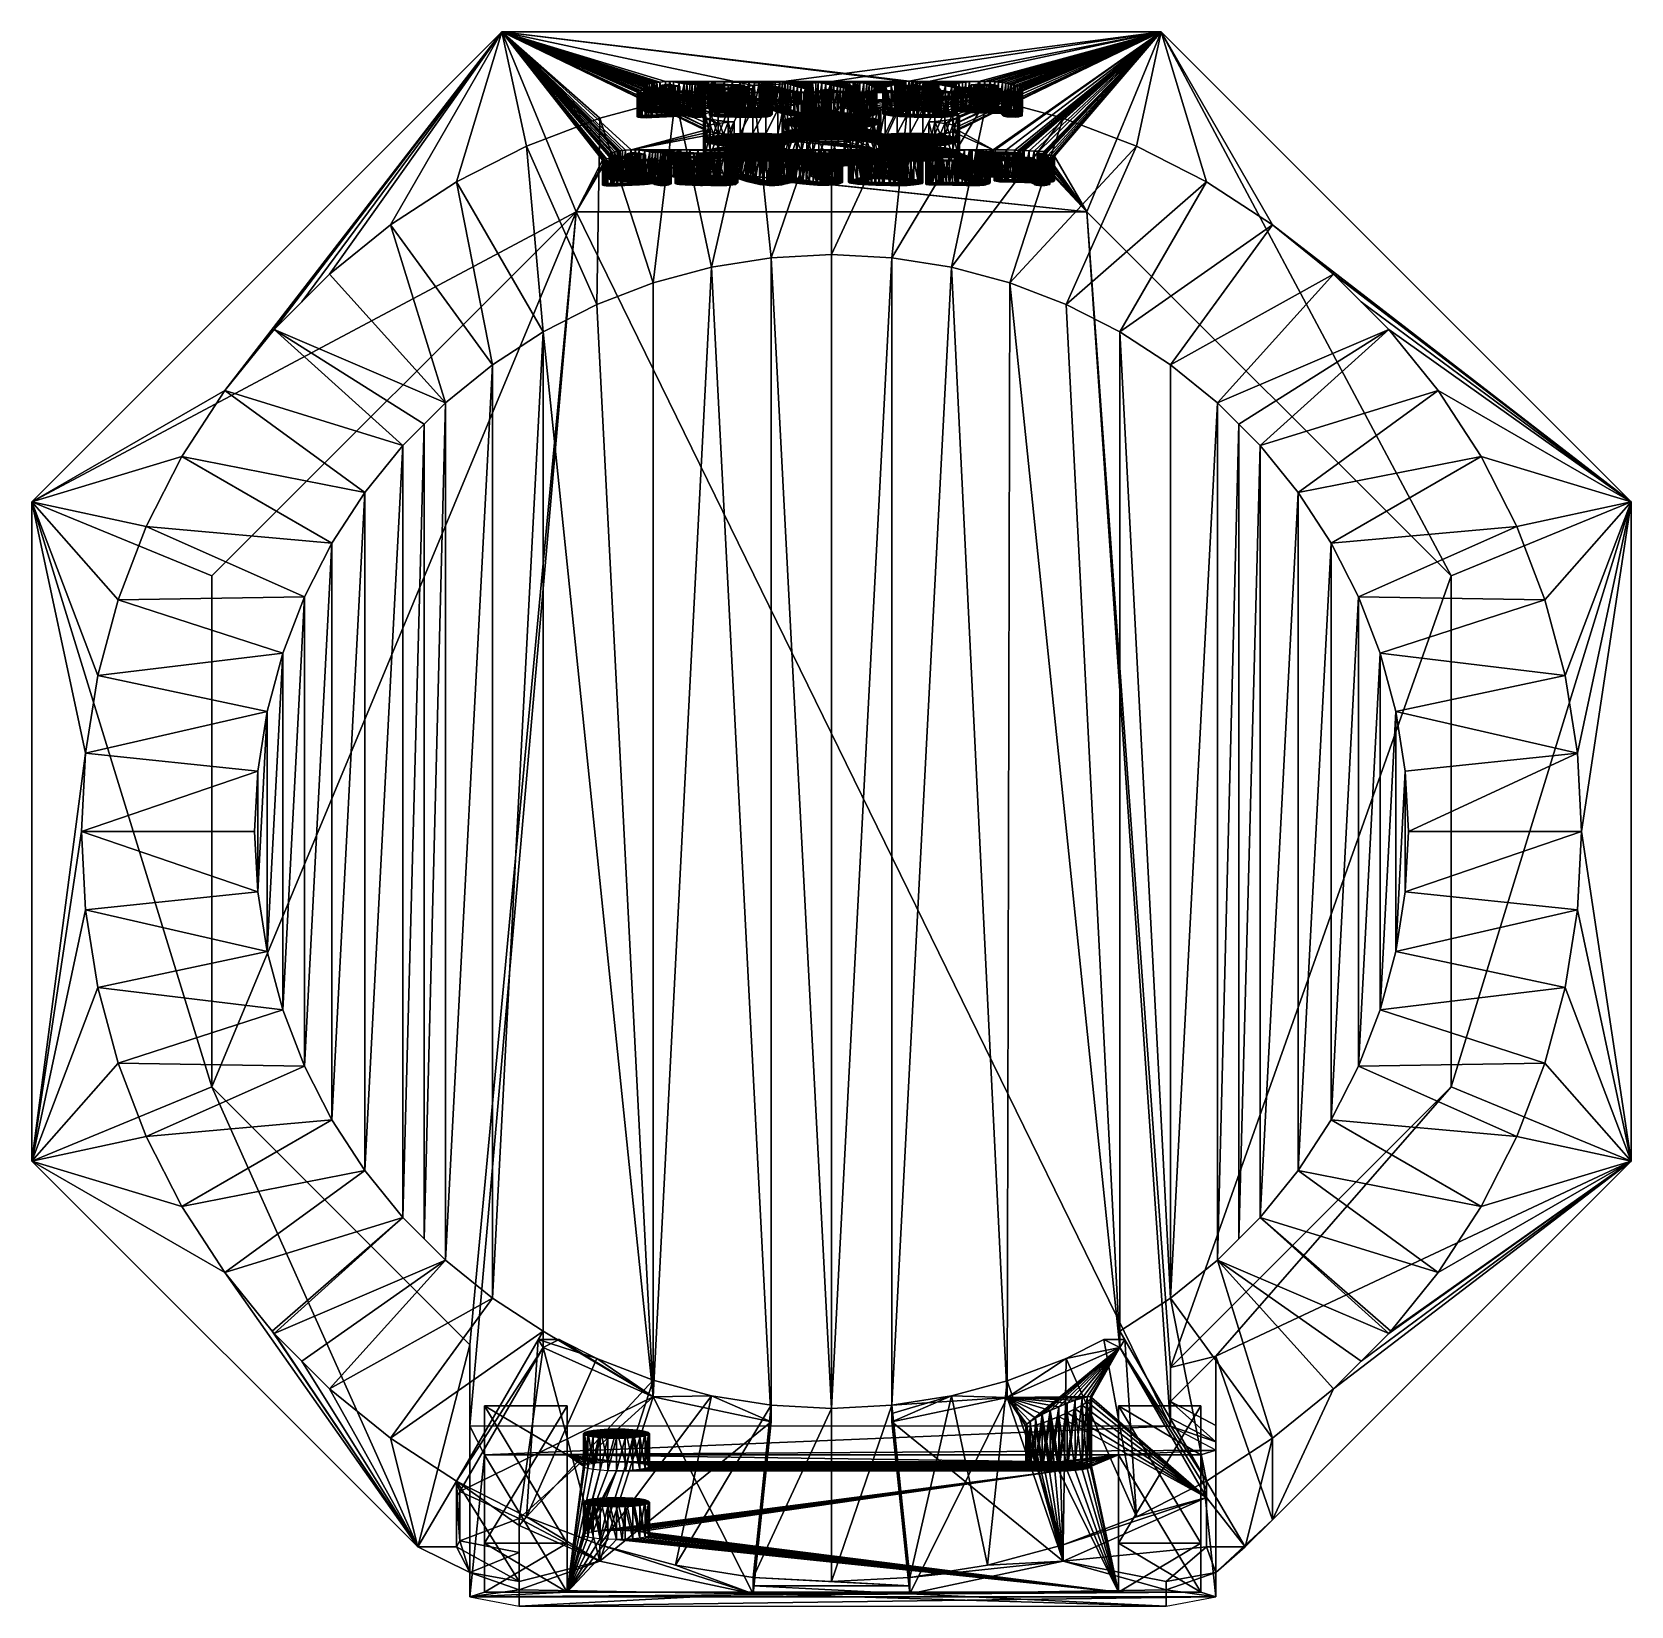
# Model space of a CAD drawing. Extents: x -48.5 to 48.5, y -27 to 68.5.
import ezdxf

# ---------------------------------------------------------------- set-up
doc = ezdxf.new("R2010")
doc.units = 0
doc.header["$MEASUREMENT"] = 0
doc.layers.add('STL2DXF', color=7, linetype='Continuous')

msp = doc.modelspace()

# ---------------------------------------------------------------- linework, layer by layer
at = {"layer": 'STL2DXF'}
for points in [[(-15.499, 57.58, -3), (-48.5, 40.001, 75), (-20.001, 68.5, 75)], [(-48.5, 40.001, 75), (-36.81, 46.744, 75), (-20.001, 68.5, 75)], [(-20.001, 68.5, 75), (-36.81, 46.744, 75), (-33.813, 50.445, 75)], [(-20.001, 68.5, 75), (-33.813, 50.445, 75), (-32.129, 52.129, 75)], [(-20.001, 68.5, 75), (-32.129, 52.129, 75), (-30.445, 53.813, 75)], [(-20.001, 68.5, 75), (-30.445, 53.813, 75), (-26.744, 56.81, 75)], [(-20.001, 68.5, 75), (-26.744, 56.81, 75), (-22.75, 59.404, 75)], [(-20.001, 68.5, 75), (-22.75, 59.404, 75), (-18.507, 61.566, 75)], [(-13.884, 60.718, 19.232), (-15.499, 57.58, -3), (-20.001, 68.5, 75)], [(-13.884, 60.718, 19.232), (-20.001, 68.5, 75), (-13.84, 60.74, 19.388)], [(-13.84, 60.74, 19.388), (-20.001, 68.5, 75), (-13.833, 60.765, 19.569)], [(-13.833, 60.765, 19.569), (-20.001, 68.5, 75), (-13.77, 60.791, 19.756)], [(-13.77, 60.791, 19.756), (-20.001, 68.5, 75), (-13.657, 60.814, 19.919)], [(-13.657, 60.814, 19.919), (-20.001, 68.5, 75), (-13.386, 60.818, 19.95)], [(-13.386, 60.818, 19.95), (-20.001, 68.5, 75), (-13.48, 61.089, 21.886)], [(-13.48, 61.089, 21.886), (-20.001, 68.5, 75), (-13.474, 61.101, 21.967)], [(-13.474, 61.101, 21.967), (-20.001, 68.5, 75), (-13.455, 61.109, 22.029)], [(-13.455, 61.109, 22.029), (-20.001, 68.5, 75), (-13.455, 61.127, 22.154)], [(-13.455, 61.127, 22.154), (-20.001, 68.5, 75), (-13.354, 61.159, 22.385)], [(-13.354, 61.159, 22.385), (-20.001, 68.5, 75), (-13.259, 61.193, 22.629)], [(-13.259, 61.193, 22.629), (-20.001, 68.5, 75), (-13.152, 61.226, 22.86)], [(-13.152, 61.226, 22.86), (-20.001, 68.5, 75), (-13.007, 61.253, 23.053)], [(-13.007, 61.253, 23.053), (-20.001, 68.5, 75), (-13.007, 61.266, 23.147)], [(-13.007, 61.266, 23.147), (-20.001, 68.5, 75), (-12.906, 61.275, 23.209)], [(-12.906, 61.275, 23.209), (-20.001, 68.5, 75), (-12.812, 61.284, 23.278)], [(-12.812, 61.284, 23.278), (-20.001, 68.5, 75), (-12.675, 61.307, 23.443)], [(-12.675, 61.307, 23.443), (-20.001, 68.5, 75), (-12.503, 61.326, 23.578)], [(-12.503, 61.326, 23.578), (-20.001, 68.5, 75), (-12.162, 61.358, 23.809)], [(-12.162, 61.358, 23.809), (-20.001, 68.5, 75), (-7.661, 62.551, 32.508)], [(-7.661, 62.551, 32.508), (-20.001, 68.5, 75), (-7.763, 62.659, 33.277)], [(-7.763, 62.659, 33.277), (-20.001, 68.5, 75), (-7.661, 62.766, 34.046)], [(-7.661, 62.766, 34.046), (-20.001, 68.5, 75), (-11.797, 64.856, 48.789)], [(-11.797, 64.856, 48.789), (-20.001, 68.5, 75), (-11.734, 64.856, 48.789)], [(-11.734, 64.856, 48.789), (-20.001, 68.5, 75), (-11.753, 64.878, 48.945)], [(-11.753, 64.878, 48.945), (-20.001, 68.5, 75), (-11.746, 64.903, 49.126)], [(-11.746, 64.903, 49.126), (-20.001, 68.5, 75), (-11.683, 64.929, 49.313)], [(-11.683, 64.929, 49.313), (-20.001, 68.5, 75), (-11.57, 64.952, 49.476)], [(-11.57, 64.952, 49.476), (-20.001, 68.5, 75), (-11.299, 64.956, 49.507)], [(-11.299, 64.956, 49.507), (-20.001, 68.5, 75), (-11.11, 64.96, 49.532)], [(-11.11, 64.96, 49.532), (-20.001, 68.5, 75), (-10.908, 64.966, 49.575)], [(-10.908, 64.966, 49.575), (-20.001, 68.5, 75), (-11.326, 65.185, 51.143)], [(-11.326, 65.185, 51.143), (-20.001, 68.5, 75), (-11.393, 65.227, 51.443)], [(-11.393, 65.227, 51.443), (-20.001, 68.5, 75), (-11.387, 65.239, 51.524)], [(-11.387, 65.239, 51.524), (-20.001, 68.5, 75), (-11.368, 65.247, 51.586)], [(-11.368, 65.247, 51.586), (-20.001, 68.5, 75), (-11.356, 65.255, 51.642)], [(-11.356, 65.255, 51.642), (-20.001, 68.5, 75), (-11.368, 65.265, 51.711)], [(-11.368, 65.265, 51.711), (-20.001, 68.5, 75), (-11.267, 65.297, 51.942)], [(-11.267, 65.297, 51.942), (-20.001, 68.5, 75), (-11.173, 65.331, 52.186)], [(-11.173, 65.331, 52.186), (-20.001, 68.5, 75), (-11.065, 65.364, 52.417)], [(-11.065, 65.364, 52.417), (-20.001, 68.5, 75), (-10.92, 65.391, 52.61)], [(-10.92, 65.391, 52.61), (-20.001, 68.5, 75), (-10.92, 65.404, 52.704)], [(-10.92, 65.404, 52.704), (-20.001, 68.5, 75), (-10.82, 65.413, 52.766)], [(-10.82, 65.413, 52.766), (-20.001, 68.5, 75), (-10.725, 65.422, 52.835)], [(-10.725, 65.422, 52.835), (-20.001, 68.5, 75), (-10.588, 65.445, 53)], [(-10.588, 65.445, 53), (-20.001, 68.5, 75), (-10.416, 65.464, 53.135)], [(-10.416, 65.464, 53.135), (-20.001, 68.5, 75), (-10.076, 65.496, 53.366)], [(-10.076, 65.496, 53.366), (-20.001, 68.5, 75), (4.508, 65.499, 53.384)], [(4.508, 65.499, 53.384), (-20.001, 68.5, 75), (4.71, 65.508, 53.447)], [(20.001, 68.5, 75), (4.71, 65.508, 53.447), (-20.001, 68.5, 75)], [(-20.001, 68.5, 75), (-18.507, 61.566, 75), (-14.06, 63.273, 75)], [(-20.001, 68.5, 75), (-14.06, 63.273, 75), (-9.46, 64.506, 75)], [(-20.001, 68.5, 75), (-9.46, 64.506, 75), (-4.756, 65.251, 75)], [(-20.001, 68.5, 75), (-4.756, 65.251, 75), (20.001, 68.5, 75)], [(20.001, 68.5, 75), (-4.756, 65.251, 75), (0, 65.5, 75)], [(20.001, 68.5, 75), (0, 65.5, 75), (4.756, 65.251, 75)], [(20.001, 68.5, 75), (8.935, 65.496, 53.366), (4.71, 65.508, 53.447)], [(20.001, 68.5, 75), (4.756, 65.251, 75), (9.46, 64.506, 75)], [(20.001, 68.5, 75), (7.661, 62.766, 34.046), (7.361, 62.867, 34.762)], [(20.001, 68.5, 75), (7.361, 62.867, 34.762), (11.576, 64.905, 49.145)], [(20.001, 68.5, 75), (9.799, 61.359, 23.815), (7.661, 62.551, 32.508)], [(20.001, 68.5, 75), (7.661, 62.551, 32.508), (7.763, 62.659, 33.277)], [(20.001, 68.5, 75), (7.763, 62.659, 33.277), (7.661, 62.766, 34.046)], [(20.001, 68.5, 75), (9.307, 65.495, 53.353), (8.935, 65.496, 53.366)], [(20.001, 68.5, 75), (9.628, 65.489, 53.316), (9.307, 65.495, 53.353)], [(20.001, 68.5, 75), (9.46, 64.506, 75), (14.06, 63.273, 75)], [(20.001, 68.5, 75), (9.918, 65.476, 53.222), (9.628, 65.489, 53.316)], [(20.001, 68.5, 75), (9.931, 61.358, 23.809), (9.799, 61.359, 23.815)], [(20.001, 68.5, 75), (10.139, 65.457, 53.085), (9.918, 65.476, 53.222)], [(20.001, 68.5, 75), (10.625, 61.344, 23.709), (9.931, 61.358, 23.809)], [(20.001, 68.5, 75), (10.372, 65.434, 52.922), (10.139, 65.457, 53.085)], [(20.001, 68.5, 75), (10.574, 65.401, 52.685), (10.372, 65.434, 52.922)], [(20.001, 68.5, 75), (10.744, 65.359, 52.385), (10.574, 65.401, 52.685)], [(20.001, 68.5, 75), (11.123, 61.328, 23.59), (10.625, 61.344, 23.709)], [(20.001, 68.5, 75), (10.87, 65.315, 52.067), (10.744, 65.359, 52.385)], [(20.001, 68.5, 75), (10.908, 65.288, 51.88), (10.87, 65.315, 52.067)], [(20.001, 68.5, 75), (11.16, 65.267, 51.73), (10.908, 65.288, 51.88)], [(20.001, 68.5, 75), (11.331, 61.319, 23.528), (11.123, 61.328, 23.59)], [(20.001, 68.5, 75), (11.305, 65.238, 51.517), (11.16, 65.267, 51.73)], [(20.001, 68.5, 75), (11.431, 65.209, 51.311), (11.305, 65.238, 51.517)], [(20.001, 68.5, 75), (11.387, 61.315, 23.497), (11.331, 61.319, 23.528)], [(20.001, 68.5, 75), (11.469, 61.314, 23.49), (11.387, 61.315, 23.497)], [(20.001, 68.5, 75), (11.463, 64.979, 49.669), (11.394, 65.022, 49.975)], [(20.001, 68.5, 75), (11.394, 65.022, 49.975), (11.532, 65.087, 50.443)], [(20.001, 68.5, 75), (11.507, 65.177, 51.087), (11.431, 65.209, 51.311)], [(20.001, 68.5, 75), (11.551, 64.945, 49.426), (11.463, 64.979, 49.669)], [(20.001, 68.5, 75), (11.583, 61.311, 23.472), (11.469, 61.314, 23.49)], [(20.001, 68.5, 75), (11.532, 65.087, 50.443), (11.507, 65.09, 50.462)], [(20.001, 68.5, 75), (11.507, 65.09, 50.462), (11.589, 65.129, 50.743)], [(20.001, 68.5, 75), (11.513, 65.142, 50.831), (11.507, 65.177, 51.087)], [(20.001, 68.5, 75), (11.57, 65.138, 50.806), (11.513, 65.142, 50.831)], [(20.001, 68.5, 75), (11.564, 64.916, 49.221), (11.551, 64.945, 49.426)], [(20.001, 68.5, 75), (11.576, 64.905, 49.145), (11.564, 64.916, 49.221)], [(20.001, 68.5, 75), (11.589, 65.129, 50.743), (11.57, 65.138, 50.806)], [(20.001, 68.5, 75), (11.69, 61.304, 23.422), (11.583, 61.311, 23.472)], [(20.001, 68.5, 75), (11.993, 61.292, 23.334), (11.69, 61.304, 23.422)], [(20.001, 68.5, 75), (12.289, 61.278, 23.234), (11.993, 61.292, 23.334)], [(20.001, 68.5, 75), (12.585, 61.264, 23.134), (12.289, 61.278, 23.234)], [(20.001, 68.5, 75), (12.882, 61.253, 23.053), (12.585, 61.264, 23.134)], [(20.001, 68.5, 75), (12.945, 61.244, 22.991), (12.882, 61.253, 23.053)], [(20.001, 68.5, 75), (13.014, 61.231, 22.897), (12.945, 61.244, 22.991)], [(20.001, 68.5, 75), (13.134, 61.037, 21.511), (12.964, 61.044, 21.561)], [(20.001, 68.5, 75), (12.964, 61.044, 21.561), (13.046, 61.179, 22.529)], [(20.001, 68.5, 75), (13.046, 61.179, 22.529), (13.008, 61.19, 22.604)], [(20.001, 68.5, 75), (13.008, 61.19, 22.604), (13.02, 61.204, 22.704)], [(20.001, 68.5, 75), (13.027, 61.22, 22.822), (13.014, 61.231, 22.897)], [(20.001, 68.5, 75), (13.02, 61.204, 22.704), (13.027, 61.22, 22.822)], [(20.001, 68.5, 75), (13.304, 61.025, 21.43), (13.134, 61.037, 21.511)], [(20.001, 68.5, 75), (13.443, 61.006, 21.292), (13.304, 61.025, 21.43)], [(20.001, 68.5, 75), (13.525, 60.974, 21.061), (13.443, 61.006, 21.292)], [(15.499, 57.58, -3), (13.525, 60.974, 21.061), (20.001, 68.5, 75)], [(20.001, 68.5, 75), (14.06, 63.273, 75), (18.507, 61.566, 75)], [(20.001, 68.5, 75), (37.58, 35.499, -3), (15.499, 57.58, -3)], [(20.001, 68.5, 75), (18.507, 61.566, 75), (22.75, 59.404, 75)], [(20.001, 68.5, 75), (22.75, 59.404, 75), (26.744, 56.81, 75)], [(20.001, 68.5, 75), (26.744, 56.81, 75), (48.5, 40.001, 75)], [(37.58, 35.499, -3), (20.001, 68.5, 75), (48.5, 40.001, 75)], [(-11.387, 63.728, 51.735), (-11.393, 65.227, 51.443), (-11.387, 65.239, 51.524)], [(-11.393, 63.717, 51.654), (-11.326, 65.185, 51.143), (-11.393, 65.227, 51.443)], [(-11.393, 65.227, 51.443), (-11.387, 63.728, 51.735), (-11.393, 63.717, 51.654)], [(-11.326, 65.185, 51.143), (-11.393, 63.717, 51.654), (-11.326, 63.675, 51.354)], [(-11.368, 63.737, 51.798), (-11.387, 65.239, 51.524), (-11.368, 65.247, 51.586)], [(-11.387, 65.239, 51.524), (-11.368, 63.737, 51.798), (-11.387, 63.728, 51.735)], [(-11.267, 63.787, 52.153), (-11.368, 65.265, 51.711), (-11.267, 65.297, 51.942)], [(-11.368, 65.265, 51.711), (-11.267, 63.787, 52.153), (-11.368, 63.755, 51.922)], [(-11.368, 63.755, 51.922), (-11.356, 65.255, 51.642), (-11.368, 65.265, 51.711)], [(-11.356, 65.255, 51.642), (-11.368, 63.755, 51.922), (-11.356, 63.745, 51.854)], [(-11.356, 63.745, 51.854), (-11.368, 65.247, 51.586), (-11.356, 65.255, 51.642)], [(-11.368, 65.247, 51.586), (-11.356, 63.745, 51.854), (-11.368, 63.737, 51.798)], [(-10.908, 64.966, 49.575), (-11.326, 65.185, 51.143), (-10.605, 64.976, 49.65)], [(-10.605, 64.976, 49.65), (-11.326, 65.185, 51.143), (-11.173, 65.152, 50.906)], [(-11.326, 63.675, 51.354), (-11.173, 65.152, 50.906), (-11.326, 65.185, 51.143)], [(-11.173, 65.152, 50.906), (-11.326, 63.675, 51.354), (-11.173, 63.642, 51.117)], [(-11.173, 63.821, 52.397), (-11.267, 65.297, 51.942), (-11.173, 65.331, 52.186)], [(-11.267, 65.297, 51.942), (-11.173, 63.821, 52.397), (-11.267, 63.787, 52.153)], [(-11.065, 63.853, 52.628), (-11.173, 65.331, 52.186), (-11.065, 65.364, 52.417)], [(-11.173, 65.331, 52.186), (-11.065, 63.853, 52.628), (-11.173, 63.821, 52.397)], [(-10.961, 63.616, 50.934), (-11.173, 65.152, 50.906), (-11.173, 63.642, 51.117)], [(-11.173, 65.152, 50.906), (-10.961, 63.616, 50.934), (-10.961, 65.126, 50.723)], [(-10.605, 64.976, 49.65), (-11.173, 65.152, 50.906), (-10.296, 64.987, 49.725)], [(-10.296, 64.987, 49.725), (-11.173, 65.152, 50.906), (-10.094, 64.997, 49.8)], [(-10.094, 64.997, 49.8), (-11.173, 65.152, 50.906), (-10.961, 65.126, 50.723)], [(-10.92, 63.88, 52.822), (-11.065, 65.364, 52.417), (-10.92, 65.391, 52.61)], [(-11.065, 65.364, 52.417), (-10.92, 63.88, 52.822), (-11.065, 63.853, 52.628)], [(-10.094, 64.997, 49.8), (-10.961, 65.126, 50.723), (-9.899, 65.014, 49.919)], [(-9.899, 65.014, 49.919), (-10.961, 65.126, 50.723), (-10.706, 65.106, 50.575)], [(-10.706, 63.595, 50.786), (-10.961, 65.126, 50.723), (-10.961, 63.616, 50.934)], [(-10.961, 65.126, 50.723), (-10.706, 63.595, 50.786), (-10.706, 65.106, 50.575)], [(-10.82, 65.413, 52.766), (-10.92, 63.894, 52.915), (-10.92, 65.404, 52.704)], [(-10.92, 63.894, 52.915), (-10.82, 65.413, 52.766), (-10.82, 63.902, 52.978)], [(-10.92, 63.894, 52.915), (-10.92, 65.391, 52.61), (-10.92, 65.404, 52.704)], [(-10.92, 65.391, 52.61), (-10.92, 63.894, 52.915), (-10.92, 63.88, 52.822)], [(-10.725, 63.912, 53.046), (-10.82, 65.413, 52.766), (-10.725, 65.422, 52.835)], [(-10.82, 65.413, 52.766), (-10.725, 63.912, 53.046), (-10.82, 63.902, 52.978)], [(-10.588, 63.935, 53.212), (-10.725, 65.422, 52.835), (-10.588, 65.445, 53)], [(-10.725, 65.422, 52.835), (-10.588, 63.935, 53.212), (-10.725, 63.912, 53.046)], [(-10.126, 63.565, 50.567), (-10.706, 65.106, 50.575), (-10.706, 63.595, 50.786)], [(-10.706, 65.106, 50.575), (-10.126, 63.565, 50.567), (-10.126, 65.075, 50.356)], [(-9.899, 65.014, 49.919), (-10.706, 65.106, 50.575), (-9.609, 65.039, 50.1)], [(-9.609, 65.039, 50.1), (-10.706, 65.106, 50.575), (-9.59, 65.044, 50.137)], [(-9.59, 65.044, 50.137), (-10.706, 65.106, 50.575), (-10.126, 65.075, 50.356)], [(-10.416, 63.954, 53.346), (-10.588, 65.445, 53), (-10.416, 65.464, 53.135)], [(-10.588, 65.445, 53), (-10.416, 63.954, 53.346), (-10.588, 63.935, 53.212)], [(-10.076, 63.986, 53.577), (-10.416, 65.464, 53.135), (-10.076, 65.496, 53.366)], [(-10.416, 65.464, 53.135), (-10.076, 63.986, 53.577), (-10.416, 63.954, 53.346)], [(-10.309, 65.237, 51.511), (-10.252, 63.756, 51.93), (-10.252, 65.266, 51.719)], [(-9.483, 65.257, 51.655), (-10.309, 65.237, 51.511), (-10.252, 65.266, 51.719)], [(-9.313, 65.225, 51.43), (-10.309, 65.237, 51.511), (-9.483, 65.257, 51.655)], [(-9.76, 65.205, 51.286), (-10.309, 63.727, 51.723), (-10.309, 65.237, 51.511)], [(-10.252, 63.756, 51.93), (-10.309, 65.237, 51.511), (-10.309, 63.727, 51.723)], [(-9.313, 65.225, 51.43), (-9.76, 65.205, 51.286), (-10.309, 65.237, 51.511)], [(-10.309, 63.727, 51.723), (-9.76, 65.205, 51.286), (-9.76, 63.695, 51.498)], [(-10.094, 64.997, 49.8), (-10.296, 63.477, 49.937), (-10.296, 64.987, 49.725)], [(-10.296, 63.477, 49.937), (-10.094, 64.997, 49.8), (-10.094, 63.487, 50.012)], [(-10.252, 65.266, 51.719), (-10.145, 63.778, 52.091), (-10.145, 65.288, 51.88)], [(-9.685, 65.285, 51.855), (-10.252, 65.266, 51.719), (-10.145, 65.288, 51.88)], [(-9.483, 65.257, 51.655), (-10.252, 65.266, 51.719), (-9.685, 65.285, 51.855)], [(-10.145, 63.778, 52.091), (-10.252, 65.266, 51.719), (-10.252, 63.756, 51.93)], [(-9.685, 65.285, 51.855), (-10.145, 65.288, 51.88), (-9.867, 65.315, 52.073)], [(-9.867, 65.315, 52.073), (-10.145, 65.288, 51.88), (-10.009, 65.305, 52)], [(-10.145, 65.288, 51.88), (-10.009, 63.795, 52.211), (-10.009, 65.305, 52)], [(-10.009, 63.795, 52.211), (-10.145, 65.288, 51.88), (-10.145, 63.778, 52.091)], [(-9.565, 63.538, 50.374), (-10.126, 65.075, 50.356), (-10.126, 63.565, 50.567)], [(-10.126, 65.075, 50.356), (-9.565, 63.538, 50.374), (-9.565, 65.048, 50.162)], [(-9.59, 65.044, 50.137), (-10.126, 65.075, 50.356), (-9.565, 65.048, 50.162)], [(-9.899, 65.014, 49.919), (-10.094, 63.487, 50.012), (-10.094, 64.997, 49.8)], [(-10.094, 63.487, 50.012), (-9.899, 65.014, 49.919), (-9.899, 63.504, 50.13)], [(4.508, 65.499, 53.384), (-3.127, 65.496, 53.36), (-10.076, 65.496, 53.366)], [(-7.282, 65.488, 53.303), (-9.809, 65.488, 53.303), (-10.076, 65.496, 53.366)], [(-7.282, 65.488, 53.303), (-10.076, 65.496, 53.366), (-3.127, 65.496, 53.36)], [(-9.809, 65.488, 53.303), (-10.076, 63.986, 53.577), (-10.076, 65.496, 53.366)], [(-10.076, 63.986, 53.577), (-9.809, 65.488, 53.303), (-9.809, 63.977, 53.515)], [(-10.009, 65.305, 52), (-9.867, 63.805, 52.285), (-9.867, 65.315, 52.073)], [(-9.867, 63.805, 52.285), (-10.009, 65.305, 52), (-10.009, 63.795, 52.211)], [(-9.609, 63.529, 50.311), (-9.899, 65.014, 49.919), (-9.609, 65.039, 50.1)], [(-9.899, 65.014, 49.919), (-9.609, 63.529, 50.311), (-9.899, 63.504, 50.13)], [(-9.867, 63.805, 52.285), (-9.685, 65.285, 51.855), (-9.867, 65.315, 52.073)], [(-9.685, 65.285, 51.855), (-9.867, 63.805, 52.285), (-9.685, 63.775, 52.066)], [(-7.282, 65.488, 53.303), (-9.59, 65.47, 53.178), (-9.809, 65.488, 53.303)], [(-9.809, 65.488, 53.303), (-9.59, 63.96, 53.39), (-9.809, 63.977, 53.515)], [(-9.59, 63.96, 53.39), (-9.809, 65.488, 53.303), (-9.59, 65.47, 53.178)], [(-9.76, 65.205, 51.286), (-9.313, 65.225, 51.43), (-9.205, 65.185, 51.143)], [(-9.76, 65.205, 51.286), (-9.205, 63.675, 51.354), (-9.76, 63.695, 51.498)], [(-9.205, 63.675, 51.354), (-9.76, 65.205, 51.286), (-9.205, 65.185, 51.143)], [(-9.685, 63.775, 52.066), (-9.483, 65.257, 51.655), (-9.685, 65.285, 51.855)], [(-9.483, 65.257, 51.655), (-9.685, 63.775, 52.066), (-9.483, 63.747, 51.866)], [(-9.59, 63.534, 50.349), (-9.609, 65.039, 50.1), (-9.59, 65.044, 50.137)], [(-9.609, 65.039, 50.1), (-9.59, 63.534, 50.349), (-9.609, 63.529, 50.311)], [(-7.478, 65.457, 53.085), (-9.59, 65.47, 53.178), (-7.282, 65.488, 53.303)], [(-7.743, 65.426, 52.86), (-9.237, 65.42, 52.816), (-9.59, 65.47, 53.178)], [(-7.743, 65.426, 52.86), (-9.59, 65.47, 53.178), (-7.743, 65.437, 52.941)], [(-7.743, 65.437, 52.941), (-9.59, 65.47, 53.178), (-7.478, 65.457, 53.085)], [(-9.237, 65.42, 52.816), (-9.59, 63.96, 53.39), (-9.59, 65.47, 53.178)], [(-9.59, 63.96, 53.39), (-9.237, 65.42, 52.816), (-9.237, 63.909, 53.028)], [(-9.565, 63.538, 50.374), (-9.59, 65.044, 50.137), (-9.565, 65.048, 50.162)], [(-9.59, 65.044, 50.137), (-9.565, 63.538, 50.374), (-9.59, 63.534, 50.349)], [(-9.483, 63.747, 51.866), (-9.313, 65.225, 51.43), (-9.483, 65.257, 51.655)], [(-9.313, 65.225, 51.43), (-9.483, 63.747, 51.866), (-9.313, 63.715, 51.641)], [(-7.277, 54.235), (-4.756, 65.251, 75), (-9.46, 64.506, 75)], [(-9.313, 63.715, 51.641), (-9.205, 65.185, 51.143), (-9.313, 65.225, 51.43)], [(-9.205, 65.185, 51.143), (-9.313, 63.715, 51.641), (-9.205, 63.675, 51.354)], [(-7.736, 65.419, 52.81), (-9.237, 65.42, 52.816), (-7.743, 65.426, 52.86)], [(-7.509, 65.364, 52.423), (-8.934, 65.362, 52.404), (-9.237, 65.42, 52.816)], [(-7.509, 65.364, 52.423), (-9.237, 65.42, 52.816), (-7.743, 65.401, 52.685)], [(-7.743, 65.401, 52.685), (-9.237, 65.42, 52.816), (-7.73, 65.412, 52.76)], [(-7.73, 65.412, 52.76), (-9.237, 65.42, 52.816), (-7.736, 65.419, 52.81)], [(-8.934, 65.362, 52.404), (-9.237, 63.909, 53.028), (-9.237, 65.42, 52.816)], [(-9.237, 63.909, 53.028), (-8.934, 65.362, 52.404), (-8.934, 63.852, 52.616)], [(-7.238, 65.344, 52.279), (-8.934, 65.362, 52.404), (-7.509, 65.364, 52.423)], [(-7.238, 65.344, 52.279), (-8.772, 65.334, 52.207), (-8.934, 65.362, 52.404)], [(-8.772, 65.334, 52.207), (-8.934, 63.852, 52.616), (-8.934, 65.362, 52.404)], [(-8.934, 63.852, 52.616), (-8.772, 65.334, 52.207), (-8.772, 63.824, 52.419)], [(-6.929, 65.334, 52.204), (-8.772, 65.334, 52.207), (-7.238, 65.344, 52.279)], [(-8.772, 65.334, 52.207), (-8.588, 63.801, 52.253), (-8.772, 63.824, 52.419)], [(-8.588, 63.801, 52.253), (-8.772, 65.334, 52.207), (-8.588, 65.311, 52.042)], [(-8.772, 65.334, 52.207), (-8.455, 65.322, 52.123), (-8.588, 65.311, 52.042)], [(-8.455, 65.322, 52.123), (-8.772, 65.334, 52.207), (-8.272, 65.326, 52.148)], [(-8.272, 65.326, 52.148), (-8.772, 65.334, 52.207), (-6.601, 65.326, 52.148)], [(-6.601, 65.326, 52.148), (-8.772, 65.334, 52.207), (-6.929, 65.334, 52.204)], [(-8.455, 65.322, 52.123), (-8.588, 63.801, 52.253), (-8.588, 65.311, 52.042)], [(-8.588, 63.801, 52.253), (-8.455, 65.322, 52.123), (-8.455, 63.812, 52.335)], [(-8.272, 65.326, 52.148), (-8.455, 63.812, 52.335), (-8.455, 65.322, 52.123)], [(-8.455, 63.812, 52.335), (-8.272, 65.326, 52.148), (-8.272, 63.816, 52.36)], [(-5.277, 65.277, 51.798), (-8.146, 65.275, 51.786), (-8.272, 65.326, 52.148)], [(-5.277, 65.277, 51.798), (-8.272, 65.326, 52.148), (-5.41, 65.282, 51.836)], [(-5.41, 65.282, 51.836), (-8.272, 65.326, 52.148), (-5.933, 65.295, 51.923)], [(-5.933, 65.295, 51.923), (-8.272, 65.326, 52.148), (-6.267, 65.315, 52.073)], [(-6.267, 65.315, 52.073), (-8.272, 65.326, 52.148), (-6.601, 65.326, 52.148)], [(-8.146, 65.275, 51.786), (-8.272, 63.816, 52.36), (-8.272, 65.326, 52.148)], [(-8.272, 63.816, 52.36), (-8.146, 65.275, 51.786), (-8.146, 63.765, 51.997)], [(-5.303, 65.258, 51.661), (-8.146, 65.275, 51.786), (-5.277, 65.277, 51.798)], [(-6.627, 65.222, 51.405), (-8.064, 65.22, 51.393), (-8.146, 65.275, 51.786)], [(-6.627, 65.222, 51.405), (-8.146, 65.275, 51.786), (-6.519, 65.235, 51.499)], [(-6.519, 65.235, 51.499), (-8.146, 65.275, 51.786), (-6.532, 65.241, 51.542)], [(-6.532, 65.241, 51.542), (-8.146, 65.275, 51.786), (-6.538, 65.247, 51.586)], [(-6.538, 65.247, 51.586), (-8.146, 65.275, 51.786), (-5.303, 65.258, 51.661)], [(-8.064, 65.22, 51.393), (-8.146, 63.765, 51.997), (-8.146, 65.275, 51.786)], [(-8.146, 63.765, 51.997), (-8.064, 65.22, 51.393), (-8.064, 63.71, 51.604)], [(-6.728, 65.206, 51.293), (-8.064, 65.22, 51.393), (-6.627, 65.222, 51.405)], [(-7.976, 65.163, 50.987), (-8.064, 63.71, 51.604), (-8.064, 65.22, 51.393)], [(-7.018, 65.172, 51.049), (-7.976, 65.163, 50.987), (-8.064, 65.22, 51.393)], [(-7.018, 65.172, 51.049), (-8.064, 65.22, 51.393), (-6.973, 65.19, 51.18)], [(-6.973, 65.19, 51.18), (-8.064, 65.22, 51.393), (-6.841, 65.194, 51.205)], [(-6.841, 65.194, 51.205), (-8.064, 65.22, 51.393), (-6.728, 65.206, 51.293)], [(-8.064, 63.71, 51.604), (-7.976, 65.163, 50.987), (-7.976, 63.653, 51.198)], [(-6.999, 65.152, 50.906), (-7.976, 65.163, 50.987), (-7.018, 65.172, 51.049)], [(-6.501, 65.107, 50.587), (-7.85, 65.107, 50.587), (-7.976, 65.163, 50.987)], [(-6.501, 65.107, 50.587), (-7.976, 65.163, 50.987), (-6.753, 65.128, 50.737)], [(-6.753, 65.128, 50.737), (-7.976, 65.163, 50.987), (-6.999, 65.152, 50.906)], [(-7.85, 65.107, 50.587), (-7.976, 63.653, 51.198), (-7.976, 65.163, 50.987)], [(-7.976, 63.653, 51.198), (-7.85, 65.107, 50.587), (-7.85, 63.597, 50.798)], [(-6.223, 65.092, 50.475), (-7.856, 65.093, 50.487), (-6.501, 65.107, 50.587)], [(-6.501, 65.107, 50.587), (-7.856, 65.093, 50.487), (-7.85, 65.107, 50.587)], [(-7.856, 65.093, 50.487), (-7.85, 63.597, 50.798), (-7.85, 65.107, 50.587)], [(-7.856, 65.093, 50.487), (-5.448, 65.084, 50.418), (-7.85, 65.078, 50.375)], [(-5.448, 65.084, 50.418), (-7.856, 65.093, 50.487), (-5.895, 65.086, 50.437)], [(-5.895, 65.086, 50.437), (-7.856, 65.093, 50.487), (-6.223, 65.092, 50.475)], [(-7.85, 65.078, 50.375), (-7.856, 63.583, 50.699), (-7.856, 65.093, 50.487)], [(-7.85, 63.597, 50.798), (-7.856, 65.093, 50.487), (-7.856, 63.583, 50.699)], [(-7.856, 63.583, 50.699), (-7.85, 65.078, 50.375), (-7.85, 63.567, 50.586)], [(-5.448, 65.084, 50.418), (-7.825, 65.065, 50.287), (-7.85, 65.078, 50.375)], [(-7.825, 65.065, 50.287), (-7.85, 63.567, 50.586), (-7.85, 65.078, 50.375)], [(-7.85, 63.567, 50.586), (-7.825, 65.065, 50.287), (-7.825, 63.555, 50.499)], [(-5.448, 65.084, 50.418), (-7.78, 65.064, 50.275), (-7.825, 65.065, 50.287)], [(-7.78, 65.064, 50.275), (-7.825, 63.555, 50.499), (-7.825, 65.065, 50.287)], [(-7.825, 63.555, 50.499), (-7.78, 65.064, 50.275), (-7.78, 63.553, 50.486)], [(-4.823, 65.044, 50.137), (-7.799, 65.033, 50.056), (-7.78, 65.064, 50.275)], [(-7.799, 65.033, 50.056), (-7.78, 63.553, 50.486), (-7.78, 65.064, 50.275)], [(-4.823, 65.044, 50.137), (-6.847, 65.024, 49.994), (-7.799, 65.033, 50.056)], [(-6.955, 65.014, 49.919), (-7.749, 65.003, 49.844), (-7.799, 65.033, 50.056)], [(-6.955, 65.014, 49.919), (-7.799, 65.033, 50.056), (-6.847, 65.024, 49.994)], [(-7.78, 63.553, 50.486), (-7.799, 65.033, 50.056), (-7.799, 63.523, 50.268)], [(-7.749, 65.003, 49.844), (-7.799, 63.523, 50.268), (-7.799, 65.033, 50.056)], [(-7.799, 63.523, 50.268), (-7.749, 65.003, 49.844), (-7.749, 63.493, 50.055)], [(-4.823, 65.044, 50.137), (-7.78, 65.064, 50.275), (-5.448, 65.084, 50.418)], [(-7.036, 64.999, 49.813), (-7.749, 65.003, 49.844), (-6.955, 65.014, 49.919)], [(-7.276, 64.973, 49.625), (-7.692, 64.972, 49.619), (-7.749, 65.003, 49.844)], [(-7.276, 64.973, 49.625), (-7.749, 65.003, 49.844), (-7.238, 64.983, 49.7)], [(-7.238, 64.983, 49.7), (-7.749, 65.003, 49.844), (-7.125, 64.987, 49.725)], [(-7.125, 64.987, 49.725), (-7.749, 65.003, 49.844), (-7.036, 64.999, 49.813)], [(-7.692, 64.972, 49.619), (-7.749, 63.493, 50.055), (-7.749, 65.003, 49.844)], [(-7.478, 65.457, 53.085), (-7.743, 63.927, 53.153), (-7.743, 65.437, 52.941)], [(-7.743, 63.927, 53.153), (-7.478, 65.457, 53.085), (-7.478, 63.947, 53.296)], [(-7.743, 63.927, 53.153), (-7.743, 65.426, 52.86), (-7.743, 65.437, 52.941)], [(-7.743, 65.426, 52.86), (-7.743, 63.927, 53.153), (-7.743, 63.915, 53.071)], [(-7.743, 63.915, 53.071), (-7.736, 65.419, 52.81), (-7.743, 65.426, 52.86)], [(-7.736, 65.419, 52.81), (-7.743, 63.915, 53.071), (-7.736, 63.908, 53.021)], [(-7.73, 63.901, 52.971), (-7.743, 65.401, 52.685), (-7.73, 65.412, 52.76)], [(-7.743, 65.401, 52.685), (-7.73, 63.901, 52.971), (-7.743, 63.891, 52.897)], [(-7.743, 63.891, 52.897), (-7.509, 65.364, 52.423), (-7.743, 65.401, 52.685)], [(-7.509, 65.364, 52.423), (-7.743, 63.891, 52.897), (-7.509, 63.854, 52.634)], [(-7.736, 63.908, 53.021), (-7.73, 65.412, 52.76), (-7.736, 65.419, 52.81)], [(-7.73, 65.412, 52.76), (-7.736, 63.908, 53.021), (-7.73, 63.901, 52.971)], [(-7.238, 63.834, 52.491), (-7.509, 65.364, 52.423), (-7.509, 63.854, 52.634)], [(-7.509, 65.364, 52.423), (-7.238, 63.834, 52.491), (-7.238, 65.344, 52.279)], [(-7.282, 63.977, 53.515), (-7.478, 65.457, 53.085), (-7.282, 65.488, 53.303)], [(-7.478, 65.457, 53.085), (-7.282, 63.977, 53.515), (-7.478, 63.947, 53.296)], [(-3.127, 65.496, 53.36), (-7.049, 65.484, 53.278), (-7.282, 65.488, 53.303)], [(-7.282, 65.488, 53.303), (-7.245, 65.482, 53.26), (-7.276, 65.482, 53.26)], [(-7.245, 65.482, 53.26), (-7.282, 65.488, 53.303), (-7.207, 65.483, 53.272)], [(-7.207, 65.483, 53.272), (-7.282, 65.488, 53.303), (-7.175, 65.484, 53.278)], [(-7.175, 65.484, 53.278), (-7.282, 65.488, 53.303), (-7.049, 65.484, 53.278)], [(-7.276, 65.482, 53.26), (-7.282, 63.977, 53.515), (-7.282, 65.488, 53.303)], [(-7.282, 63.977, 53.515), (-7.276, 65.482, 53.26), (-7.276, 63.971, 53.471)], [(-4.756, 65.251, 75), (-7.277, 54.235), (-3.658, 54.808)], [(-7.245, 65.482, 53.26), (-7.276, 63.971, 53.471), (-7.276, 65.482, 53.26)], [(-7.276, 63.971, 53.471), (-7.245, 65.482, 53.26), (-7.245, 63.971, 53.471)], [(-7.207, 65.483, 53.272), (-7.245, 63.971, 53.471), (-7.245, 65.482, 53.26)], [(-7.245, 63.971, 53.471), (-7.207, 65.483, 53.272), (-7.207, 63.973, 53.484)], [(-6.929, 63.824, 52.416), (-7.238, 65.344, 52.279), (-7.238, 63.834, 52.491)], [(-7.238, 65.344, 52.279), (-6.929, 63.824, 52.416), (-6.929, 65.334, 52.204)], [(-7.175, 65.484, 53.278), (-7.207, 63.973, 53.484), (-7.207, 65.483, 53.272)], [(-7.207, 63.973, 53.484), (-7.175, 65.484, 53.278), (-7.175, 63.974, 53.49)], [(-7.112, 65.482, 53.26), (-7.181, 63.965, 53.427), (-7.181, 65.475, 53.216)], [(-7.181, 63.965, 53.427), (-7.112, 65.482, 53.26), (-7.112, 63.971, 53.471)], [(-7.175, 65.48, 53.247), (-7.112, 65.482, 53.26), (-7.181, 65.475, 53.216)], [(-7.181, 65.475, 53.216), (-7.175, 63.97, 53.459), (-7.175, 65.48, 53.247)], [(-7.175, 63.97, 53.459), (-7.181, 65.475, 53.216), (-7.181, 63.965, 53.427)], [(-7.112, 65.482, 53.26), (-7.175, 65.48, 53.247), (-7.175, 65.484, 53.278)], [(-7.112, 65.482, 53.26), (-7.175, 65.484, 53.278), (-7.068, 65.482, 53.26)], [(-7.068, 65.482, 53.26), (-7.175, 65.484, 53.278), (-7.049, 65.484, 53.278)], [(-7.175, 65.48, 53.247), (-7.175, 63.974, 53.49), (-7.175, 65.484, 53.278)], [(-7.175, 63.974, 53.49), (-7.175, 65.48, 53.247), (-7.175, 63.97, 53.459)], [(-7.036, 63.489, 50.024), (-7.125, 64.987, 49.725), (-7.036, 64.999, 49.813)], [(-7.068, 65.482, 53.26), (-7.112, 63.971, 53.471), (-7.112, 65.482, 53.26)], [(-7.112, 63.971, 53.471), (-7.068, 65.482, 53.26), (-7.068, 63.971, 53.471)], [(-7.049, 63.974, 53.49), (-7.068, 65.482, 53.26), (-7.049, 65.484, 53.278)], [(-7.068, 65.482, 53.26), (-7.049, 63.974, 53.49), (-7.068, 63.971, 53.471)], [(-3.127, 65.496, 53.36), (-6.482, 65.472, 53.191), (-7.049, 65.484, 53.278)], [(-6.482, 65.472, 53.191), (-7.049, 63.974, 53.49), (-7.049, 65.484, 53.278)], [(-7.049, 63.974, 53.49), (-6.482, 65.472, 53.191), (-6.482, 63.962, 53.402)], [(-6.955, 63.504, 50.13), (-7.036, 64.999, 49.813), (-6.955, 65.014, 49.919)], [(-7.036, 64.999, 49.813), (-6.955, 63.504, 50.13), (-7.036, 63.489, 50.024)], [(-6.973, 63.68, 51.392), (-7.018, 65.172, 51.049), (-6.973, 65.19, 51.18)], [(-7.018, 65.172, 51.049), (-6.973, 63.68, 51.392), (-7.018, 63.662, 51.261)], [(-7.018, 63.662, 51.261), (-6.999, 65.152, 50.906), (-7.018, 65.172, 51.049)], [(-6.999, 65.152, 50.906), (-7.018, 63.662, 51.261), (-6.999, 63.642, 51.117)], [(-6.753, 63.618, 50.948), (-6.999, 65.152, 50.906), (-6.999, 63.642, 51.117)], [(-6.999, 65.152, 50.906), (-6.753, 63.618, 50.948), (-6.753, 65.128, 50.737)], [(-6.841, 65.194, 51.205), (-6.973, 63.68, 51.392), (-6.973, 65.19, 51.18)], [(-6.973, 63.68, 51.392), (-6.841, 65.194, 51.205), (-6.841, 63.684, 51.417)], [(-6.847, 65.024, 49.994), (-6.955, 63.504, 50.13), (-6.955, 65.014, 49.919)], [(-6.955, 63.504, 50.13), (-6.847, 65.024, 49.994), (-6.847, 63.514, 50.205)], [(-6.601, 63.816, 52.36), (-6.929, 65.334, 52.204), (-6.929, 63.824, 52.416)], [(-6.929, 65.334, 52.204), (-6.601, 63.816, 52.36), (-6.601, 65.326, 52.148)], [(-4.823, 65.044, 50.137), (-6.463, 65.012, 49.906), (-6.847, 65.024, 49.994)], [(-6.463, 65.012, 49.906), (-6.847, 63.514, 50.205), (-6.847, 65.024, 49.994)], [(-6.847, 63.514, 50.205), (-6.463, 65.012, 49.906), (-6.463, 63.502, 50.118)], [(-6.728, 65.206, 51.293), (-6.841, 63.684, 51.417), (-6.841, 65.194, 51.205)], [(-6.841, 63.684, 51.417), (-6.728, 65.206, 51.293), (-6.728, 63.696, 51.504)], [(-6.501, 63.597, 50.798), (-6.753, 65.128, 50.737), (-6.753, 63.618, 50.948)], [(-6.753, 65.128, 50.737), (-6.501, 63.597, 50.798), (-6.501, 65.107, 50.587)], [(-6.627, 63.712, 51.616), (-6.728, 65.206, 51.293), (-6.627, 65.222, 51.405)], [(-6.728, 65.206, 51.293), (-6.627, 63.712, 51.616), (-6.728, 63.696, 51.504)], [(-6.519, 65.235, 51.499), (-6.627, 63.712, 51.616), (-6.627, 65.222, 51.405)], [(-6.627, 63.712, 51.616), (-6.519, 65.235, 51.499), (-6.519, 63.725, 51.71)], [(-6.267, 63.805, 52.285), (-6.601, 65.326, 52.148), (-6.601, 63.816, 52.36)], [(-6.601, 65.326, 52.148), (-6.267, 63.805, 52.285), (-6.267, 65.315, 52.073)], [(-5.321, 65.241, 51.542), (-6.538, 65.247, 51.586), (-5.303, 65.258, 51.661)], [(-6.538, 63.737, 51.798), (-6.532, 65.241, 51.542), (-6.538, 65.247, 51.586)], [(-6.538, 65.247, 51.586), (-5.321, 65.241, 51.542), (-5.908, 65.241, 51.542)], [(-5.908, 65.241, 51.542), (-6.538, 63.737, 51.798), (-6.538, 65.247, 51.586)], [(-6.532, 65.241, 51.542), (-6.538, 63.737, 51.798), (-6.532, 63.731, 51.754)], [(-6.538, 63.737, 51.798), (-5.908, 65.241, 51.542), (-5.908, 63.731, 51.754)], [(-6.532, 63.731, 51.754), (-6.519, 65.235, 51.499), (-6.532, 65.241, 51.542)], [(-6.519, 65.235, 51.499), (-6.532, 63.731, 51.754), (-6.519, 63.725, 51.71)], [(-6.223, 63.581, 50.686), (-6.501, 65.107, 50.587), (-6.501, 63.597, 50.798)], [(-6.501, 65.107, 50.587), (-6.223, 63.581, 50.686), (-6.223, 65.092, 50.475)], [(-3.417, 65.466, 53.147), (-6.482, 65.472, 53.191), (-3.127, 65.496, 53.36)], [(-3.417, 65.466, 53.147), (-6.009, 65.463, 53.128), (-6.482, 65.472, 53.191)], [(-6.009, 65.463, 53.128), (-6.482, 63.962, 53.402), (-6.482, 65.472, 53.191)], [(-6.482, 63.962, 53.402), (-6.009, 65.463, 53.128), (-6.009, 63.953, 53.34)], [(-4.823, 65.044, 50.137), (-6.103, 64.998, 49.807), (-6.463, 65.012, 49.906)], [(-6.103, 64.998, 49.807), (-6.463, 63.502, 50.118), (-6.463, 65.012, 49.906)], [(-6.463, 63.502, 50.118), (-6.103, 64.998, 49.807), (-6.103, 63.488, 50.018)], [(-5.933, 63.784, 52.135), (-6.267, 65.315, 52.073), (-6.267, 63.805, 52.285)], [(-6.267, 65.315, 52.073), (-5.933, 63.784, 52.135), (-5.933, 65.295, 51.923)], [(-5.895, 63.576, 50.649), (-6.223, 65.092, 50.475), (-6.223, 63.581, 50.686)], [(-6.223, 65.092, 50.475), (-5.895, 63.576, 50.649), (-5.895, 65.086, 50.437)], [(-4.823, 65.044, 50.137), (-5.706, 64.996, 49.794), (-6.103, 64.998, 49.807)], [(-5.706, 64.996, 49.794), (-6.103, 63.488, 50.018), (-6.103, 64.998, 49.807)], [(-6.103, 63.488, 50.018), (-5.706, 64.996, 49.794), (-5.706, 63.486, 50.005)], [(-3.417, 65.466, 53.147), (-5.542, 65.451, 53.041), (-6.009, 65.463, 53.128)], [(-5.542, 65.451, 53.041), (-6.009, 63.953, 53.34), (-6.009, 65.463, 53.128)], [(-6.009, 63.953, 53.34), (-5.542, 65.451, 53.041), (-5.542, 63.941, 53.252)], [(-5.757, 65.295, 51.923), (-5.933, 65.295, 51.923), (-5.838, 65.296, 51.936)], [(-5.933, 65.295, 51.923), (-5.838, 63.786, 52.147), (-5.838, 65.296, 51.936)], [(-5.41, 65.282, 51.836), (-5.933, 65.295, 51.923), (-5.656, 65.291, 51.898)], [(-5.933, 65.295, 51.923), (-5.757, 65.295, 51.923), (-5.656, 65.291, 51.898)], [(-5.838, 63.786, 52.147), (-5.933, 65.295, 51.923), (-5.933, 63.784, 52.135)], [(-5.321, 65.241, 51.542), (-5.908, 63.731, 51.754), (-5.908, 65.241, 51.542)], [(-5.908, 63.731, 51.754), (-5.321, 65.241, 51.542), (-5.321, 63.731, 51.754)], [(-5.838, 63.576, 50.649), (-5.895, 65.086, 50.437), (-5.895, 63.576, 50.649)], [(-5.895, 65.086, 50.437), (-5.838, 63.576, 50.649), (-5.838, 65.086, 50.437)], [(-5.895, 65.086, 50.437), (-5.618, 65.086, 50.437), (-5.448, 65.084, 50.418)], [(-5.618, 65.086, 50.437), (-5.895, 65.086, 50.437), (-5.838, 65.086, 50.437)], [(-5.757, 63.784, 52.135), (-5.838, 65.296, 51.936), (-5.838, 63.786, 52.147)], [(-5.838, 65.296, 51.936), (-5.757, 63.784, 52.135), (-5.757, 65.295, 51.923)], [(-5.838, 65.086, 50.437), (-5.788, 63.58, 50.674), (-5.788, 65.09, 50.462)], [(-5.618, 65.086, 50.437), (-5.838, 65.086, 50.437), (-5.788, 65.09, 50.462)], [(-5.788, 63.58, 50.674), (-5.838, 65.086, 50.437), (-5.838, 63.576, 50.649)], [(-5.618, 63.576, 50.649), (-5.788, 65.09, 50.462), (-5.788, 63.58, 50.674)], [(-5.788, 65.09, 50.462), (-5.618, 63.576, 50.649), (-5.618, 65.086, 50.437)], [(-5.656, 63.781, 52.11), (-5.757, 65.295, 51.923), (-5.757, 63.784, 52.135)], [(-5.757, 65.295, 51.923), (-5.656, 63.781, 52.11), (-5.656, 65.291, 51.898)], [(-4.647, 64.992, 49.763), (-5.706, 64.996, 49.794), (-4.823, 65.044, 50.137)], [(-5.397, 64.991, 49.757), (-5.706, 63.486, 50.005), (-5.706, 64.996, 49.794)], [(-4.647, 64.992, 49.763), (-5.397, 64.991, 49.757), (-5.706, 64.996, 49.794)], [(-5.706, 63.486, 50.005), (-5.397, 64.991, 49.757), (-5.397, 63.481, 49.968)], [(-5.53, 63.781, 52.11), (-5.656, 65.291, 51.898), (-5.656, 63.781, 52.11)], [(-5.656, 65.291, 51.898), (-5.53, 63.781, 52.11), (-5.53, 65.291, 51.898)], [(-5.53, 65.291, 51.898), (-5.41, 65.282, 51.836), (-5.656, 65.291, 51.898)], [(-5.448, 63.574, 50.63), (-5.618, 65.086, 50.437), (-5.618, 63.576, 50.649)], [(-5.618, 65.086, 50.437), (-5.448, 63.574, 50.63), (-5.448, 65.084, 50.418)], [(-3.632, 65.433, 52.91), (-5.542, 65.451, 53.041), (-3.417, 65.466, 53.147)], [(-5, 65.431, 52.897), (-5.542, 63.941, 53.252), (-5.542, 65.451, 53.041)], [(-3.632, 65.433, 52.91), (-5, 65.431, 52.897), (-5.542, 65.451, 53.041)], [(-5.542, 63.941, 53.252), (-5, 65.431, 52.897), (-5, 63.921, 53.109)], [(-5.41, 63.772, 52.047), (-5.53, 65.291, 51.898), (-5.53, 63.781, 52.11)], [(-5.53, 65.291, 51.898), (-5.41, 63.772, 52.047), (-5.41, 65.282, 51.836)], [(-4.823, 65.044, 50.137), (-5.448, 65.084, 50.418), (-5.239, 65.088, 50.45)], [(-5.448, 65.084, 50.418), (-5.239, 63.578, 50.661), (-5.239, 65.088, 50.45)], [(-5.239, 63.578, 50.661), (-5.448, 65.084, 50.418), (-5.448, 63.574, 50.63)], [(-5.277, 63.767, 52.01), (-5.41, 65.282, 51.836), (-5.41, 63.772, 52.047)], [(-5.41, 65.282, 51.836), (-5.277, 63.767, 52.01), (-5.277, 65.277, 51.798)], [(-5.397, 64.991, 49.757), (-4.647, 64.992, 49.763), (-5.076, 64.988, 49.732)], [(-5.076, 64.988, 49.732), (-5.397, 63.481, 49.968), (-5.397, 64.991, 49.757)], [(-5.303, 63.748, 51.873), (-5.321, 65.241, 51.542), (-5.303, 65.258, 51.661)], [(-5.321, 65.241, 51.542), (-5.303, 63.748, 51.873), (-5.321, 63.731, 51.754)], [(-5.277, 63.767, 52.01), (-5.303, 65.258, 51.661), (-5.277, 65.277, 51.798)], [(-5.303, 65.258, 51.661), (-5.277, 63.767, 52.01), (-5.303, 63.748, 51.873)], [(-4.823, 65.044, 50.137), (-5.239, 65.088, 50.45), (-5.038, 65.093, 50.481)], [(-5.239, 65.088, 50.45), (-5.038, 63.582, 50.692), (-5.038, 65.093, 50.481)], [(-5.038, 63.582, 50.692), (-5.239, 65.088, 50.45), (-5.239, 63.578, 50.661)], [(-4.647, 64.992, 49.763), (-5.076, 63.477, 49.943), (-5.076, 64.988, 49.732)], [(-5.076, 63.477, 49.943), (-4.647, 64.992, 49.763), (-4.647, 63.482, 49.974)], [(-5.038, 63.582, 50.692), (-4.823, 65.044, 50.137), (-5.038, 65.093, 50.481)], [(-4.823, 65.044, 50.137), (-5.038, 63.582, 50.692), (-4.823, 63.534, 50.349)], [(-3.632, 65.433, 52.91), (-4.678, 65.421, 52.829), (-5, 65.431, 52.897)], [(-4.678, 65.421, 52.829), (-5, 63.921, 53.109), (-5, 65.431, 52.897)], [(-5, 63.921, 53.109), (-4.678, 65.421, 52.829), (-4.678, 63.911, 53.04)], [(-4.823, 63.534, 50.349), (-4.647, 64.992, 49.763), (-4.823, 65.044, 50.137)], [(-4.647, 64.992, 49.763), (-4.823, 63.534, 50.349), (-4.647, 63.482, 49.974)], [(-3.658, 54.808), (0, 65.5, 75), (-4.756, 65.251, 75)], [(-3.632, 65.433, 52.91), (-4.395, 65.411, 52.754), (-4.678, 65.421, 52.829)], [(-4.395, 65.411, 52.754), (-4.678, 63.911, 53.04), (-4.678, 65.421, 52.829)], [(-4.678, 63.911, 53.04), (-4.395, 65.411, 52.754), (-4.395, 63.901, 52.965)], [(-3.632, 65.433, 52.91), (-4.161, 65.394, 52.635), (-4.395, 65.411, 52.754)], [(-4.161, 65.394, 52.635), (-4.395, 63.901, 52.965), (-4.395, 65.411, 52.754)], [(-4.395, 63.901, 52.965), (-4.161, 65.394, 52.635), (-4.161, 63.884, 52.847)], [(-4.294, 65.238, 51.517), (-4.136, 63.757, 51.941), (-4.136, 65.267, 51.73)], [(-3.6, 65.262, 51.692), (-4.294, 65.238, 51.517), (-4.136, 65.267, 51.73)], [(-3.6, 65.262, 51.692), (-4.18, 65.201, 51.255), (-4.294, 65.238, 51.517)], [(-4.136, 63.757, 51.941), (-4.294, 65.238, 51.517), (-4.294, 63.727, 51.729)], [(-4.18, 65.201, 51.255), (-4.294, 63.727, 51.729), (-4.294, 65.238, 51.517)], [(-4.294, 63.727, 51.729), (-4.18, 65.201, 51.255), (-4.18, 63.691, 51.467)], [(-3.361, 65.184, 51.137), (-4.18, 65.201, 51.255), (-3.6, 65.262, 51.692)], [(-4.067, 65.17, 51.03), (-4.18, 63.691, 51.467), (-4.18, 65.201, 51.255)], [(-3.361, 65.184, 51.137), (-4.067, 65.17, 51.03), (-4.18, 65.201, 51.255)], [(-4.18, 63.691, 51.467), (-4.067, 65.17, 51.03), (-4.067, 63.659, 51.242)], [(-3.777, 65.392, 52.616), (-4.161, 65.394, 52.635), (-3.632, 65.433, 52.91)], [(-3.978, 65.369, 52.454), (-4.161, 63.884, 52.847), (-4.161, 65.394, 52.635)], [(-3.777, 65.392, 52.616), (-3.978, 65.369, 52.454), (-4.161, 65.394, 52.635)], [(-4.161, 63.884, 52.847), (-3.978, 65.369, 52.454), (-3.978, 63.859, 52.666)], [(-3.6, 65.262, 51.692), (-4.136, 65.267, 51.73), (-3.859, 65.337, 52.229)], [(-3.859, 65.337, 52.229), (-4.136, 65.267, 51.73), (-4.067, 65.301, 51.967)], [(-4.136, 65.267, 51.73), (-4.067, 63.79, 52.178), (-4.067, 65.301, 51.967)], [(-4.067, 63.79, 52.178), (-4.136, 65.267, 51.73), (-4.136, 63.757, 51.941)], [(-3.859, 65.337, 52.229), (-4.067, 65.301, 51.967), (-4.029, 65.334, 52.204)], [(-4.067, 65.301, 51.967), (-4.029, 63.824, 52.416), (-4.029, 65.334, 52.204)], [(-4.029, 63.824, 52.416), (-4.067, 65.301, 51.967), (-4.067, 63.79, 52.178)], [(-3.361, 65.184, 51.137), (-3.96, 65.137, 50.799), (-4.067, 65.17, 51.03)], [(-3.96, 65.137, 50.799), (-4.067, 63.659, 51.242), (-4.067, 65.17, 51.03)], [(-4.067, 63.659, 51.242), (-3.96, 65.137, 50.799), (-3.96, 63.627, 51.011)], [(-4.029, 65.334, 52.204), (-3.978, 63.859, 52.666), (-3.978, 65.369, 52.454)], [(-3.859, 65.337, 52.229), (-4.029, 65.334, 52.204), (-3.978, 65.369, 52.454)], [(-3.978, 63.859, 52.666), (-4.029, 65.334, 52.204), (-4.029, 63.824, 52.416)], [(-3.859, 65.337, 52.229), (-3.978, 65.369, 52.454), (-3.777, 65.392, 52.616)], [(-3.361, 65.184, 51.137), (-3.865, 65.101, 50.543), (-3.96, 65.137, 50.799)], [(-3.865, 65.101, 50.543), (-3.96, 63.627, 51.011), (-3.96, 65.137, 50.799)], [(-3.96, 63.627, 51.011), (-3.865, 65.101, 50.543), (-3.865, 63.591, 50.755)], [(-3.361, 65.184, 51.137), (-3.802, 65.098, 50.518), (-3.865, 65.101, 50.543)], [(-3.802, 65.098, 50.518), (-3.865, 63.591, 50.755), (-3.865, 65.101, 50.543)], [(-3.865, 63.591, 50.755), (-3.802, 65.098, 50.518), (-3.802, 63.588, 50.73)], [(-3.777, 63.881, 52.828), (-3.859, 65.337, 52.229), (-3.777, 65.392, 52.616)], [(-3.859, 63.827, 52.441), (-3.6, 65.262, 51.692), (-3.859, 65.337, 52.229)], [(-3.859, 65.337, 52.229), (-3.777, 63.881, 52.828), (-3.859, 63.827, 52.441)], [(-3.6, 65.262, 51.692), (-3.859, 63.827, 52.441), (-3.6, 63.752, 51.904)], [(-3.361, 65.184, 51.137), (-3.758, 65.093, 50.481), (-3.802, 65.098, 50.518)], [(-3.758, 65.093, 50.481), (-3.802, 63.588, 50.73), (-3.802, 65.098, 50.518)], [(-3.802, 63.588, 50.73), (-3.758, 65.093, 50.481), (-3.758, 63.582, 50.692)], [(-3.632, 63.922, 53.121), (-3.777, 65.392, 52.616), (-3.632, 65.433, 52.91)], [(-3.777, 65.392, 52.616), (-3.632, 63.922, 53.121), (-3.777, 63.881, 52.828)], [(-3.045, 65.083, 50.412), (-3.758, 65.093, 50.481), (-3.361, 65.184, 51.137)], [(-3.751, 65.079, 50.381), (-3.758, 63.582, 50.692), (-3.758, 65.093, 50.481)], [(-3.045, 65.083, 50.412), (-3.751, 65.079, 50.381), (-3.758, 65.093, 50.481)], [(-3.758, 63.582, 50.692), (-3.751, 65.079, 50.381), (-3.751, 63.568, 50.592)], [(-3.045, 65.083, 50.412), (-3.707, 65.065, 50.281), (-3.751, 65.079, 50.381)], [(-3.707, 65.065, 50.281), (-3.751, 63.568, 50.592), (-3.751, 65.079, 50.381)], [(-3.751, 63.568, 50.592), (-3.707, 65.065, 50.281), (-3.707, 63.554, 50.493)], [(-3.045, 65.083, 50.412), (-3.651, 65.051, 50.187), (-3.707, 65.065, 50.281)], [(-3.651, 65.051, 50.187), (-3.707, 63.554, 50.493), (-3.707, 65.065, 50.281)], [(-3.707, 63.554, 50.493), (-3.651, 65.051, 50.187), (-3.651, 63.541, 50.399)], [(0, 65.5, 75), (-3.658, 54.808), (0, 55)], [(-3.045, 65.083, 50.412), (-3.613, 65.037, 50.081), (-3.651, 65.051, 50.187)], [(-3.613, 65.037, 50.081), (-3.651, 63.541, 50.399), (-3.651, 65.051, 50.187)], [(-3.651, 63.541, 50.399), (-3.613, 65.037, 50.081), (-3.613, 63.526, 50.293)], [(-3.417, 63.956, 53.359), (-3.632, 65.433, 52.91), (-3.417, 65.466, 53.147)], [(-3.632, 65.433, 52.91), (-3.417, 63.956, 53.359), (-3.632, 63.922, 53.121)], [(-3.632, 64.968, 49.588), (-3.6, 63.493, 50.055), (-3.6, 65.003, 49.844)], [(-2.692, 64.988, 49.732), (-3.632, 64.968, 49.588), (-3.6, 65.003, 49.844)], [(-3.045, 65.083, 50.412), (-3.6, 65.003, 49.844), (-3.613, 65.037, 50.081)], [(-3.6, 65.003, 49.844), (-3.613, 63.526, 50.293), (-3.613, 65.037, 50.081)], [(-3.613, 63.526, 50.293), (-3.6, 65.003, 49.844), (-3.6, 63.493, 50.055)], [(-3.6, 63.752, 51.904), (-3.361, 65.184, 51.137), (-3.6, 65.262, 51.692)], [(-3.361, 65.184, 51.137), (-3.6, 63.752, 51.904), (-3.361, 63.674, 51.348)], [(-2.692, 64.988, 49.732), (-3.6, 65.003, 49.844), (-3.045, 65.083, 50.412)], [(-3.127, 65.496, 53.36), (-3.417, 63.956, 53.359), (-3.417, 65.466, 53.147)], [(-3.417, 63.956, 53.359), (-3.127, 65.496, 53.36), (-3.127, 63.985, 53.571)], [(-3.361, 63.674, 51.348), (-3.045, 65.083, 50.412), (-3.361, 65.184, 51.137)], [(-3.045, 65.083, 50.412), (-3.361, 63.674, 51.348), (-3.045, 63.573, 50.624)], [(4.406, 65.495, 53.358), (-3.127, 65.496, 53.36), (4.508, 65.499, 53.384)], [(-2.97, 65.461, 53.11), (-3.127, 63.985, 53.571), (-3.127, 65.496, 53.36)], [(1.305, 65.461, 53.11), (-2.97, 65.461, 53.11), (-3.127, 65.496, 53.36)], [(1.305, 65.461, 53.11), (-3.127, 65.496, 53.36), (1.387, 65.466, 53.147)], [(1.387, 65.466, 53.147), (-3.127, 65.496, 53.36), (1.469, 65.477, 53.228)], [(1.469, 65.477, 53.228), (-3.127, 65.496, 53.36), (4.313, 65.486, 53.291)], [(4.313, 65.486, 53.291), (-3.127, 65.496, 53.36), (4.406, 65.495, 53.358)], [(-3.127, 63.985, 53.571), (-2.97, 65.461, 53.11), (-2.97, 63.95, 53.321)], [(-3.045, 63.573, 50.624), (-2.692, 64.988, 49.732), (-3.045, 65.083, 50.412)], [(-2.812, 65.415, 52.785), (-2.97, 63.95, 53.321), (-2.97, 65.461, 53.11)], [(-0.801, 65.432, 52.904), (-2.812, 65.415, 52.785), (-2.97, 65.461, 53.11)], [(1.305, 65.461, 53.11), (-0.801, 65.432, 52.904), (-2.97, 65.461, 53.11)], [(-2.97, 63.95, 53.321), (-2.812, 65.415, 52.785), (-2.812, 63.905, 52.996)], [(-0.958, 65.412, 52.76), (-2.812, 65.415, 52.785), (-0.801, 65.432, 52.904)], [(-1.324, 65.365, 52.429), (-2.648, 65.363, 52.41), (-2.812, 65.415, 52.785)], [(-1.324, 65.365, 52.429), (-2.812, 65.415, 52.785), (-1.242, 65.379, 52.529)], [(-1.242, 65.379, 52.529), (-2.812, 65.415, 52.785), (-1.16, 65.397, 52.654)], [(-1.16, 65.397, 52.654), (-2.812, 65.415, 52.785), (-0.958, 65.412, 52.76)], [(-2.648, 65.363, 52.41), (-2.812, 63.905, 52.996), (-2.812, 65.415, 52.785)], [(-2.812, 63.905, 52.996), (-2.648, 65.363, 52.41), (-2.648, 63.852, 52.622)], [(-1.412, 65.348, 52.304), (-2.648, 65.363, 52.41), (-1.324, 65.365, 52.429)], [(-2.497, 65.308, 52.017), (-2.648, 63.852, 52.622), (-2.648, 65.363, 52.41)], [(-1.463, 65.312, 52.048), (-2.497, 65.308, 52.017), (-2.648, 65.363, 52.41)], [(-1.463, 65.312, 52.048), (-2.648, 65.363, 52.41), (-1.488, 65.33, 52.179)], [(-1.488, 65.33, 52.179), (-2.648, 65.363, 52.41), (-1.412, 65.348, 52.304)], [(-2.648, 63.852, 52.622), (-2.497, 65.308, 52.017), (-2.497, 63.797, 52.228)], [(-1.431, 65.287, 51.867), (-2.497, 65.308, 52.017), (-1.463, 65.312, 52.048)], [(-1.349, 65.232, 51.48), (-2.282, 65.232, 51.48), (-2.497, 65.308, 52.017)], [(-1.349, 65.232, 51.48), (-2.497, 65.308, 52.017), (-1.387, 65.26, 51.674)], [(-1.387, 65.26, 51.674), (-2.497, 65.308, 52.017), (-1.431, 65.287, 51.867)], [(-2.282, 65.232, 51.48), (-2.497, 63.797, 52.228), (-2.497, 65.308, 52.017)], [(-2.497, 63.797, 52.228), (-2.282, 65.232, 51.48), (-2.282, 63.722, 51.691)], [(-1.255, 65.173, 51.055), (-2.062, 65.165, 50.999), (-2.282, 65.232, 51.48)], [(-1.255, 65.173, 51.055), (-2.282, 65.232, 51.48), (-1.349, 65.232, 51.48)], [(-2.062, 65.165, 50.999), (-2.282, 63.722, 51.691), (-2.282, 65.232, 51.48)], [(-2.282, 63.722, 51.691), (-2.062, 65.165, 50.999), (-2.062, 63.655, 51.211)], [(-1.21, 65.142, 50.831), (-2.062, 65.165, 50.999), (-1.255, 65.173, 51.055)], [(-1.192, 65.122, 50.693), (-1.835, 65.11, 50.606), (-2.062, 65.165, 50.999)], [(-1.192, 65.122, 50.693), (-2.062, 65.165, 50.999), (-1.21, 65.142, 50.831)], [(-1.835, 65.11, 50.606), (-2.062, 63.655, 51.211), (-2.062, 65.165, 50.999)], [(-2.062, 63.655, 51.211), (-1.835, 65.11, 50.606), (-1.835, 63.6, 50.817)], [(-1.192, 65.1, 50.537), (-1.835, 65.11, 50.606), (-1.192, 65.122, 50.693)], [(-1.595, 65.073, 50.344), (-1.835, 63.6, 50.817), (-1.835, 65.11, 50.606)], [(-1.204, 65.079, 50.387), (-1.595, 65.073, 50.344), (-1.835, 65.11, 50.606)], [(-1.204, 65.079, 50.387), (-1.835, 65.11, 50.606), (-1.192, 65.1, 50.537)], [(-1.835, 63.6, 50.817), (-1.595, 65.073, 50.344), (-1.595, 63.563, 50.555)], [(-1.229, 65.059, 50.244), (-1.595, 65.073, 50.344), (-1.204, 65.079, 50.387)], [(-1.595, 65.073, 50.344), (-1.292, 63.531, 50.324), (-1.595, 63.563, 50.555)], [(-1.292, 63.531, 50.324), (-1.595, 65.073, 50.344), (-1.292, 65.041, 50.112)], [(-1.595, 65.073, 50.344), (-1.229, 65.059, 50.244), (-1.292, 65.041, 50.112)], [(-1.412, 63.838, 52.516), (-1.488, 65.33, 52.179), (-1.412, 65.348, 52.304)], [(-1.488, 63.82, 52.391), (-1.463, 65.312, 52.048), (-1.488, 65.33, 52.179)], [(-1.488, 65.33, 52.179), (-1.412, 63.838, 52.516), (-1.488, 63.82, 52.391)], [(-1.463, 65.312, 52.048), (-1.488, 63.82, 52.391), (-1.463, 63.802, 52.26)], [(-1.463, 63.802, 52.26), (-1.431, 65.287, 51.867), (-1.463, 65.312, 52.048)], [(-1.431, 65.287, 51.867), (-1.463, 63.802, 52.26), (-1.431, 63.776, 52.079)], [(-1.431, 63.776, 52.079), (-1.387, 65.26, 51.674), (-1.431, 65.287, 51.867)], [(-1.387, 65.26, 51.674), (-1.431, 63.776, 52.079), (-1.387, 63.749, 51.885)], [(-1.324, 63.855, 52.641), (-1.412, 65.348, 52.304), (-1.324, 65.365, 52.429)], [(-1.412, 65.348, 52.304), (-1.324, 63.855, 52.641), (-1.412, 63.838, 52.516)], [(-1.387, 63.749, 51.885), (-1.349, 65.232, 51.48), (-1.387, 65.26, 51.674)], [(-1.349, 65.232, 51.48), (-1.387, 63.749, 51.885), (-1.349, 63.722, 51.691)], [(-1.349, 63.722, 51.691), (-1.255, 65.173, 51.055), (-1.349, 65.232, 51.48)], [(-1.255, 65.173, 51.055), (-1.349, 63.722, 51.691), (-1.255, 63.663, 51.267)], [(-1.242, 63.869, 52.74), (-1.324, 65.365, 52.429), (-1.242, 65.379, 52.529)], [(-1.324, 65.365, 52.429), (-1.242, 63.869, 52.74), (-1.324, 63.855, 52.641)], [(-1.229, 63.549, 50.455), (-1.292, 65.041, 50.112), (-1.229, 65.059, 50.244)], [(-1.292, 65.041, 50.112), (-1.229, 63.549, 50.455), (-1.292, 63.531, 50.324)], [(-1.255, 63.663, 51.267), (-1.21, 65.142, 50.831), (-1.255, 65.173, 51.055)], [(-1.21, 65.142, 50.831), (-1.255, 63.663, 51.267), (-1.21, 63.631, 51.042)], [(-1.16, 63.887, 52.865), (-1.242, 65.379, 52.529), (-1.16, 65.397, 52.654)], [(-1.242, 65.379, 52.529), (-1.16, 63.887, 52.865), (-1.242, 63.869, 52.74)], [(-1.204, 63.569, 50.599), (-1.229, 65.059, 50.244), (-1.204, 65.079, 50.387)], [(-1.229, 65.059, 50.244), (-1.204, 63.569, 50.599), (-1.229, 63.549, 50.455)], [(-1.21, 63.631, 51.042), (-1.192, 65.122, 50.693), (-1.21, 65.142, 50.831)], [(-1.192, 65.122, 50.693), (-1.21, 63.631, 51.042), (-1.192, 63.612, 50.905)], [(-1.192, 63.59, 50.749), (-1.204, 65.079, 50.387), (-1.192, 65.1, 50.537)], [(-1.204, 65.079, 50.387), (-1.192, 63.59, 50.749), (-1.204, 63.569, 50.599)], [(-1.192, 63.612, 50.905), (-1.192, 65.1, 50.537), (-1.192, 65.122, 50.693)], [(-1.192, 65.1, 50.537), (-1.192, 63.612, 50.905), (-1.192, 63.59, 50.749)], [(-0.958, 63.901, 52.971), (-1.16, 65.397, 52.654), (-0.958, 65.412, 52.76)], [(-1.16, 65.397, 52.654), (-0.958, 63.901, 52.971), (-1.16, 63.887, 52.865)], [(-0.801, 65.432, 52.904), (-0.958, 63.901, 52.971), (-0.958, 65.412, 52.76)], [(-0.958, 63.901, 52.971), (-0.801, 65.432, 52.904), (-0.801, 63.921, 53.115)], [(1.097, 65.425, 52.854), (-0.801, 65.432, 52.904), (1.305, 65.461, 53.11)], [(-0.58, 65.397, 52.654), (-0.801, 63.921, 53.115), (-0.801, 65.432, 52.904)], [(0.858, 65.397, 52.654), (-0.58, 65.397, 52.654), (-0.801, 65.432, 52.904)], [(0.858, 65.397, 52.654), (-0.801, 65.432, 52.904), (1.097, 65.425, 52.854)], [(-0.801, 63.921, 53.115), (-0.58, 65.397, 52.654), (-0.58, 63.887, 52.865)], [(0.858, 65.397, 52.654), (-0.334, 65.349, 52.31), (-0.58, 65.397, 52.654)], [(-0.334, 65.349, 52.31), (-0.58, 63.887, 52.865), (-0.58, 65.397, 52.654)], [(-0.58, 63.887, 52.865), (-0.334, 65.349, 52.31), (-0.334, 63.838, 52.522)], [(-0.53, 64.979, 49.669), (-0.422, 63.496, 50.074), (-0.422, 65.006, 49.863)], [(-0.063, 64.984, 49.707), (-0.53, 64.979, 49.669), (-0.422, 65.006, 49.863)], [(-0.271, 65.011, 49.9), (-0.422, 65.006, 49.863), (-0.359, 65.023, 49.981)], [(-0.422, 65.006, 49.863), (-0.359, 63.512, 50.193), (-0.359, 65.023, 49.981)], [(-0.139, 64.995, 49.782), (-0.422, 65.006, 49.863), (-0.271, 65.011, 49.9)], [(-0.063, 64.984, 49.707), (-0.422, 65.006, 49.863), (-0.139, 64.995, 49.782)], [(-0.359, 63.512, 50.193), (-0.422, 65.006, 49.863), (-0.422, 63.496, 50.074)], [(-0.271, 63.501, 50.112), (-0.359, 65.023, 49.981), (-0.359, 63.512, 50.193)], [(-0.359, 65.023, 49.981), (-0.271, 63.501, 50.112), (-0.271, 65.011, 49.9)], [(0.971, 65.338, 52.236), (-0.334, 65.349, 52.31), (0.858, 65.397, 52.654)], [(0.971, 65.338, 52.236), (-0.082, 65.294, 51.917), (-0.334, 65.349, 52.31)], [(-0.082, 65.294, 51.917), (-0.334, 63.838, 52.522), (-0.334, 65.349, 52.31)], [(-0.334, 63.838, 52.522), (-0.082, 65.294, 51.917), (-0.082, 63.783, 52.129)], [(-0.139, 63.484, 49.993), (-0.271, 65.011, 49.9), (-0.271, 63.501, 50.112)], [(-0.271, 65.011, 49.9), (-0.139, 63.484, 49.993), (-0.139, 64.995, 49.782)], [(-0.139, 63.484, 49.993), (-0.063, 64.984, 49.707), (-0.139, 64.995, 49.782)], [(1.122, 65.274, 51.78), (-0.082, 65.294, 51.917), (0.971, 65.338, 52.236)], [(0.151, 65.239, 51.53), (-0.082, 63.783, 52.129), (-0.082, 65.294, 51.917)], [(1.122, 65.274, 51.78), (0.151, 65.239, 51.53), (-0.082, 65.294, 51.917)], [(-0.082, 63.783, 52.129), (0.151, 65.239, 51.53), (0.151, 63.729, 51.741)], [(0, 55), (4.756, 65.251, 75), (0, 65.5, 75)], [(4.756, 65.251, 75), (0, 55), (3.658, 54.808)], [(1.274, 65.211, 51.33), (0.151, 65.239, 51.53), (1.122, 65.274, 51.78)], [(0.372, 65.188, 51.162), (0.151, 63.729, 51.741), (0.151, 65.239, 51.53)], [(1.274, 65.211, 51.33), (0.372, 65.188, 51.162), (0.151, 65.239, 51.53)], [(0.151, 63.729, 51.741), (0.372, 65.188, 51.162), (0.372, 63.678, 51.373)], [(1.394, 65.16, 50.962), (0.372, 65.188, 51.162), (1.274, 65.211, 51.33)], [(1.394, 65.16, 50.962), (0.549, 65.149, 50.881), (0.372, 65.188, 51.162)], [(0.549, 65.149, 50.881), (0.372, 63.678, 51.373), (0.372, 65.188, 51.162)], [(0.372, 63.678, 51.373), (0.549, 65.149, 50.881), (0.549, 63.638, 51.092)], [(1.469, 65.12, 50.674), (0.549, 65.149, 50.881), (1.394, 65.16, 50.962)], [(0.732, 65.114, 50.637), (0.549, 63.638, 51.092), (0.549, 65.149, 50.881)], [(1.469, 65.12, 50.674), (0.732, 65.114, 50.637), (0.549, 65.149, 50.881)], [(0.549, 63.638, 51.092), (0.732, 65.114, 50.637), (0.732, 63.604, 50.848)], [(1.469, 65.12, 50.674), (0.977, 65.078, 50.375), (0.732, 65.114, 50.637)], [(0.977, 65.078, 50.375), (0.732, 63.604, 50.848), (0.732, 65.114, 50.637)], [(0.732, 63.604, 50.848), (0.977, 65.078, 50.375), (0.977, 63.567, 50.586)], [(1.097, 65.425, 52.854), (0.858, 63.887, 52.865), (0.858, 65.397, 52.654)], [(0.858, 63.887, 52.865), (1.097, 65.425, 52.854), (1.097, 63.914, 53.065)], [(0.858, 63.887, 52.865), (0.971, 65.338, 52.236), (0.858, 65.397, 52.654)], [(0.971, 65.338, 52.236), (0.858, 63.887, 52.865), (0.971, 63.828, 52.447)], [(0.971, 63.828, 52.447), (1.122, 65.274, 51.78), (0.971, 65.338, 52.236)], [(1.122, 65.274, 51.78), (0.971, 63.828, 52.447), (1.122, 63.764, 51.991)], [(1.539, 65.073, 50.344), (0.977, 65.078, 50.375), (1.469, 65.12, 50.674)], [(1.539, 65.073, 50.344), (1.198, 65.05, 50.175), (0.977, 65.078, 50.375)], [(1.198, 65.05, 50.175), (0.977, 63.567, 50.586), (0.977, 65.078, 50.375)], [(0.977, 63.567, 50.586), (1.198, 65.05, 50.175), (1.198, 63.539, 50.386)], [(1.305, 63.95, 53.321), (1.097, 65.425, 52.854), (1.305, 65.461, 53.11)], [(1.097, 65.425, 52.854), (1.305, 63.95, 53.321), (1.097, 63.914, 53.065)], [(1.122, 63.764, 51.991), (1.274, 65.211, 51.33), (1.122, 65.274, 51.78)], [(1.274, 65.211, 51.33), (1.122, 63.764, 51.991), (1.274, 63.701, 51.542)], [(1.539, 65.073, 50.344), (1.406, 65.028, 50.019), (1.198, 65.05, 50.175)], [(1.406, 65.028, 50.019), (1.198, 63.539, 50.386), (1.198, 65.05, 50.175)], [(1.198, 63.539, 50.386), (1.406, 65.028, 50.019), (1.406, 63.518, 50.23)], [(1.274, 63.701, 51.542), (1.394, 65.16, 50.962), (1.274, 65.211, 51.33)], [(1.394, 65.16, 50.962), (1.274, 63.701, 51.542), (1.394, 63.65, 51.173)], [(1.387, 65.466, 53.147), (1.305, 63.95, 53.321), (1.305, 65.461, 53.11)], [(1.305, 63.95, 53.321), (1.387, 65.466, 53.147), (1.387, 63.956, 53.359)], [(1.469, 63.967, 53.44), (1.387, 65.466, 53.147), (1.469, 65.477, 53.228)], [(1.387, 65.466, 53.147), (1.469, 63.967, 53.44), (1.387, 63.956, 53.359)], [(1.394, 63.65, 51.173), (1.469, 65.12, 50.674), (1.394, 65.16, 50.962)], [(1.469, 65.12, 50.674), (1.394, 63.65, 51.173), (1.469, 63.609, 50.886)], [(1.406, 65.028, 50.019), (1.539, 65.073, 50.344), (1.602, 65.014, 49.919)], [(1.602, 65.014, 49.919), (1.406, 63.518, 50.23), (1.406, 65.028, 50.019)], [(1.406, 63.518, 50.23), (1.602, 65.014, 49.919), (1.602, 63.504, 50.13)], [(4.313, 65.486, 53.291), (1.603, 65.47, 53.177), (1.469, 65.477, 53.228)], [(1.603, 65.47, 53.177), (1.469, 63.967, 53.44), (1.469, 65.477, 53.228)], [(1.469, 63.967, 53.44), (1.603, 65.47, 53.177), (1.603, 63.96, 53.388)], [(1.469, 63.609, 50.886), (1.539, 65.073, 50.344), (1.469, 65.12, 50.674)], [(1.539, 65.073, 50.344), (1.469, 63.609, 50.886), (1.539, 63.563, 50.555)], [(1.539, 63.563, 50.555), (1.602, 65.014, 49.919), (1.539, 65.073, 50.344)], [(1.602, 65.014, 49.919), (1.539, 63.563, 50.555), (1.602, 63.504, 50.13)], [(4.269, 65.469, 53.172), (1.603, 65.47, 53.177), (4.313, 65.486, 53.291)], [(1.728, 65.455, 53.072), (1.603, 63.96, 53.388), (1.603, 65.47, 53.177)], [(4.187, 65.459, 53.097), (1.728, 65.455, 53.072), (1.603, 65.47, 53.177)], [(4.187, 65.459, 53.097), (1.603, 65.47, 53.177), (4.269, 65.469, 53.172)], [(1.603, 63.96, 53.388), (1.728, 65.455, 53.072), (1.728, 63.945, 53.284)], [(4.098, 65.449, 53.029), (1.728, 65.455, 53.072), (4.187, 65.459, 53.097)], [(1.955, 65.411, 52.754), (1.728, 63.945, 53.284), (1.728, 65.455, 53.072)], [(3.909, 65.418, 52.804), (1.955, 65.411, 52.754), (1.728, 65.455, 53.072)], [(3.909, 65.418, 52.804), (1.728, 65.455, 53.072), (3.935, 65.426, 52.86)], [(3.935, 65.426, 52.86), (1.728, 65.455, 53.072), (3.96, 65.437, 52.941)], [(3.96, 65.437, 52.941), (1.728, 65.455, 53.072), (4.098, 65.449, 53.029)], [(1.728, 63.945, 53.284), (1.955, 65.411, 52.754), (1.955, 63.901, 52.965)], [(3.878, 65.41, 52.748), (1.955, 65.411, 52.754), (3.909, 65.418, 52.804)], [(2.144, 65.355, 52.354), (1.955, 63.901, 52.965), (1.955, 65.411, 52.754)], [(4.004, 65.361, 52.398), (2.144, 65.355, 52.354), (1.955, 65.411, 52.754)], [(4.004, 65.361, 52.398), (1.955, 65.411, 52.754), (3.903, 65.377, 52.51)], [(3.903, 65.377, 52.51), (1.955, 65.411, 52.754), (3.846, 65.399, 52.673)], [(3.846, 65.399, 52.673), (1.955, 65.411, 52.754), (3.878, 65.41, 52.748)], [(1.955, 63.901, 52.965), (2.144, 65.355, 52.354), (2.144, 63.845, 52.566)], [(3.966, 65.353, 52.342), (2.144, 65.355, 52.354), (4.004, 65.361, 52.398)], [(2.295, 65.297, 51.942), (2.144, 63.845, 52.566), (2.144, 65.355, 52.354)], [(3.941, 65.334, 52.204), (2.295, 65.297, 51.942), (2.144, 65.355, 52.354)], [(3.941, 65.334, 52.204), (2.144, 65.355, 52.354), (3.922, 65.347, 52.298)], [(3.922, 65.347, 52.298), (2.144, 65.355, 52.354), (3.966, 65.353, 52.342)], [(2.144, 63.845, 52.566), (2.295, 65.297, 51.942), (2.295, 63.787, 52.153)], [(3.619, 65.247, 51.586), (2.295, 65.297, 51.942), (3.941, 65.334, 52.204)], [(2.447, 65.224, 51.418), (2.295, 63.787, 52.153), (2.295, 65.297, 51.942)], [(3.619, 65.247, 51.586), (2.447, 65.224, 51.418), (2.295, 65.297, 51.942)], [(2.295, 63.787, 52.153), (2.447, 65.224, 51.418), (2.447, 63.713, 51.629)], [(3.291, 65.162, 50.974), (2.447, 65.224, 51.418), (3.619, 65.247, 51.586)], [(3.291, 65.162, 50.974), (2.579, 65.139, 50.812), (2.447, 65.224, 51.418)], [(2.579, 65.139, 50.812), (2.447, 63.713, 51.629), (2.447, 65.224, 51.418)], [(2.447, 63.713, 51.629), (2.579, 65.139, 50.812), (2.579, 63.629, 51.023)], [(3.285, 65.137, 50.799), (2.579, 65.139, 50.812), (3.291, 65.162, 50.974)], [(2.692, 65.063, 50.269), (2.579, 63.629, 51.023), (2.579, 65.139, 50.812)], [(3.115, 65.069, 50.312), (2.692, 65.063, 50.269), (2.579, 65.139, 50.812)], [(3.115, 65.069, 50.312), (2.579, 65.139, 50.812), (3.159, 65.092, 50.475)], [(3.159, 65.092, 50.475), (2.579, 65.139, 50.812), (3.228, 65.114, 50.637)], [(3.228, 65.114, 50.637), (2.579, 65.139, 50.812), (3.285, 65.137, 50.799)], [(2.579, 63.629, 51.023), (2.692, 65.063, 50.269), (2.692, 63.553, 50.48)], [(2.648, 64.975, 49.638), (2.755, 63.503, 50.124), (2.755, 65.013, 49.913)], [(3.266, 64.975, 49.638), (2.648, 64.975, 49.638), (2.755, 65.013, 49.913)], [(3.115, 65.037, 50.081), (2.692, 65.063, 50.269), (3.115, 65.069, 50.312)], [(2.755, 65.013, 49.913), (2.692, 63.553, 50.48), (2.692, 65.063, 50.269)], [(3.115, 65.037, 50.081), (2.755, 65.013, 49.913), (2.692, 65.063, 50.269)], [(2.692, 63.553, 50.48), (2.755, 65.013, 49.913), (2.755, 63.503, 50.124)], [(3.165, 65.004, 49.85), (2.755, 65.013, 49.913), (3.115, 65.037, 50.081)], [(3.266, 64.975, 49.638), (2.755, 65.013, 49.913), (3.165, 65.004, 49.85)], [(3.159, 63.581, 50.686), (3.115, 65.069, 50.312), (3.159, 65.092, 50.475)], [(3.115, 65.069, 50.312), (3.159, 63.581, 50.686), (3.115, 63.559, 50.524)], [(3.115, 63.559, 50.524), (3.115, 65.037, 50.081), (3.115, 65.069, 50.312)], [(3.115, 63.526, 50.293), (3.165, 65.004, 49.85), (3.115, 65.037, 50.081)], [(3.115, 65.037, 50.081), (3.115, 63.559, 50.524), (3.115, 63.526, 50.293)], [(3.165, 65.004, 49.85), (3.115, 63.526, 50.293), (3.165, 63.494, 50.062)], [(3.228, 63.604, 50.848), (3.159, 65.092, 50.475), (3.228, 65.114, 50.637)], [(3.159, 65.092, 50.475), (3.228, 63.604, 50.848), (3.159, 63.581, 50.686)], [(3.165, 63.494, 50.062), (3.266, 64.975, 49.638), (3.165, 65.004, 49.85)], [(3.285, 63.627, 51.011), (3.228, 65.114, 50.637), (3.285, 65.137, 50.799)], [(3.228, 65.114, 50.637), (3.285, 63.627, 51.011), (3.228, 63.604, 50.848)], [(3.291, 63.651, 51.186), (3.285, 65.137, 50.799), (3.291, 65.162, 50.974)], [(3.285, 65.137, 50.799), (3.291, 63.651, 51.186), (3.285, 63.627, 51.011)], [(3.619, 63.737, 51.798), (3.291, 65.162, 50.974), (3.619, 65.247, 51.586)], [(3.291, 65.162, 50.974), (3.619, 63.737, 51.798), (3.291, 63.651, 51.186)], [(3.941, 63.824, 52.416), (3.619, 65.247, 51.586), (3.941, 65.334, 52.204)], [(3.619, 65.247, 51.586), (3.941, 63.824, 52.416), (3.619, 63.737, 51.798)], [(3.658, 54.808), (9.46, 64.506, 75), (4.756, 65.251, 75)], [(3.878, 63.9, 52.959), (3.846, 65.399, 52.673), (3.878, 65.41, 52.748)], [(3.846, 65.399, 52.673), (3.878, 63.9, 52.959), (3.846, 63.889, 52.884)], [(3.846, 63.889, 52.884), (3.903, 65.377, 52.51), (3.846, 65.399, 52.673)], [(3.903, 65.377, 52.51), (3.846, 63.889, 52.884), (3.903, 63.866, 52.722)], [(3.909, 63.908, 53.015), (3.878, 65.41, 52.748), (3.909, 65.418, 52.804)], [(3.878, 65.41, 52.748), (3.909, 63.908, 53.015), (3.878, 63.9, 52.959)], [(3.903, 63.866, 52.722), (4.004, 65.361, 52.398), (3.903, 65.377, 52.51)], [(4.004, 65.361, 52.398), (3.903, 63.866, 52.722), (4.004, 63.851, 52.609)], [(3.935, 63.915, 53.071), (3.909, 65.418, 52.804), (3.935, 65.426, 52.86)], [(3.909, 65.418, 52.804), (3.935, 63.915, 53.071), (3.909, 63.908, 53.015)], [(3.966, 63.843, 52.553), (3.922, 65.347, 52.298), (3.966, 65.353, 52.342)], [(3.922, 65.347, 52.298), (3.966, 63.843, 52.553), (3.922, 63.837, 52.509)], [(3.922, 63.837, 52.509), (3.941, 65.334, 52.204), (3.922, 65.347, 52.298)], [(3.941, 65.334, 52.204), (3.922, 63.837, 52.509), (3.941, 63.824, 52.416)], [(3.96, 63.927, 53.153), (3.935, 65.426, 52.86), (3.96, 65.437, 52.941)], [(3.935, 65.426, 52.86), (3.96, 63.927, 53.153), (3.935, 63.915, 53.071)], [(4.098, 65.449, 53.029), (4.004, 65.436, 52.935), (3.96, 65.437, 52.941)], [(4.004, 65.436, 52.935), (3.96, 63.927, 53.153), (3.96, 65.437, 52.941)], [(3.96, 63.927, 53.153), (4.004, 65.436, 52.935), (4.004, 63.926, 53.146)], [(4.004, 63.851, 52.609), (3.966, 65.353, 52.342), (4.004, 65.361, 52.398)], [(3.966, 65.353, 52.342), (4.004, 63.851, 52.609), (3.966, 63.843, 52.553)], [(4.004, 65.436, 52.935), (4.098, 65.449, 53.029), (4.042, 65.434, 52.922)], [(4.004, 65.436, 52.935), (4.042, 63.924, 53.134), (4.004, 63.926, 53.146)], [(4.042, 63.924, 53.134), (4.004, 65.436, 52.935), (4.042, 65.434, 52.922)], [(4.098, 63.939, 53.24), (4.042, 65.434, 52.922), (4.098, 65.449, 53.029)], [(4.042, 65.434, 52.922), (4.098, 63.939, 53.24), (4.042, 63.924, 53.134)], [(4.187, 65.459, 53.097), (4.098, 63.939, 53.24), (4.098, 65.449, 53.029)], [(4.098, 63.939, 53.24), (4.187, 65.459, 53.097), (4.187, 63.949, 53.309)], [(6.4, 65.086, 50.437), (4.105, 65.103, 50.556), (6.236, 65.119, 50.668)], [(6.236, 65.119, 50.668), (4.105, 65.103, 50.556), (4.149, 65.116, 50.649)], [(4.105, 65.103, 50.556), (4.149, 63.606, 50.861), (4.149, 65.116, 50.649)], [(4.162, 65.08, 50.393), (4.105, 63.593, 50.767), (4.105, 65.103, 50.556)], [(4.149, 63.606, 50.861), (4.105, 65.103, 50.556), (4.105, 63.593, 50.767)], [(6.4, 65.086, 50.437), (4.162, 65.08, 50.393), (4.105, 65.103, 50.556)], [(4.105, 63.593, 50.767), (4.162, 65.08, 50.393), (4.162, 63.57, 50.605)], [(4.149, 65.116, 50.649), (4.155, 63.622, 50.973), (4.155, 65.132, 50.762)], [(6.236, 65.119, 50.668), (4.149, 65.116, 50.649), (4.155, 65.132, 50.762)], [(4.155, 63.622, 50.973), (4.149, 65.116, 50.649), (4.149, 63.606, 50.861)], [(4.155, 65.132, 50.762), (4.439, 63.69, 51.46), (4.439, 65.2, 51.249)], [(6.04, 65.156, 50.937), (4.155, 65.132, 50.762), (4.439, 65.2, 51.249)], [(6.236, 65.119, 50.668), (4.155, 65.132, 50.762), (6.085, 65.156, 50.93)], [(6.085, 65.156, 50.93), (4.155, 65.132, 50.762), (6.04, 65.156, 50.937)], [(4.439, 63.69, 51.46), (4.155, 65.132, 50.762), (4.155, 63.622, 50.973)], [(6.4, 65.086, 50.437), (4.243, 65.062, 50.262), (4.162, 65.08, 50.393)], [(4.243, 65.062, 50.262), (4.162, 63.57, 50.605), (4.162, 65.08, 50.393)], [(4.162, 63.57, 50.605), (4.243, 65.062, 50.262), (4.243, 63.552, 50.474)], [(4.269, 65.469, 53.172), (4.187, 63.949, 53.309), (4.187, 65.459, 53.097)], [(4.187, 63.949, 53.309), (4.269, 65.469, 53.172), (4.269, 63.959, 53.384)], [(6.545, 65.051, 50.181), (4.243, 65.062, 50.262), (6.4, 65.086, 50.437)], [(6.545, 65.051, 50.181), (4.716, 65.027, 50.013), (4.243, 65.062, 50.262)], [(4.716, 65.027, 50.013), (4.243, 63.552, 50.474), (4.243, 65.062, 50.262)], [(4.243, 63.552, 50.474), (4.716, 65.027, 50.013), (4.716, 63.517, 50.224)], [(4.313, 63.976, 53.502), (4.269, 65.469, 53.172), (4.313, 65.486, 53.291)], [(4.269, 65.469, 53.172), (4.313, 63.976, 53.502), (4.269, 63.959, 53.384)], [(4.406, 65.495, 53.358), (4.313, 63.976, 53.502), (4.313, 65.486, 53.291)], [(4.313, 63.976, 53.502), (4.406, 65.495, 53.358), (4.406, 63.985, 53.569)], [(4.508, 65.499, 53.384), (4.406, 63.985, 53.569), (4.406, 65.495, 53.358)], [(4.406, 63.985, 53.569), (4.508, 65.499, 53.384), (4.508, 63.989, 53.596)], [(4.439, 65.2, 51.249), (4.716, 63.761, 51.966), (4.716, 65.271, 51.755)], [(4.767, 65.262, 51.692), (4.439, 65.2, 51.249), (4.716, 65.271, 51.755)], [(4.906, 65.252, 51.617), (4.439, 65.2, 51.249), (4.767, 65.262, 51.692)], [(5.612, 65.211, 51.33), (4.439, 65.2, 51.249), (4.906, 65.252, 51.617)], [(6.003, 65.158, 50.949), (4.439, 65.2, 51.249), (5.612, 65.211, 51.33)], [(4.716, 63.761, 51.966), (4.439, 65.2, 51.249), (4.439, 63.69, 51.46)], [(6.04, 65.156, 50.937), (4.439, 65.2, 51.249), (6.003, 65.158, 50.949)], [(4.71, 65.508, 53.447), (4.508, 63.989, 53.596), (4.508, 65.499, 53.384)], [(4.508, 63.989, 53.596), (4.71, 65.508, 53.447), (4.71, 63.998, 53.658)], [(8.935, 65.496, 53.366), (4.855, 65.492, 53.335), (4.71, 65.508, 53.447)], [(4.855, 65.492, 53.335), (4.71, 63.998, 53.658), (4.71, 65.508, 53.447)], [(4.71, 63.998, 53.658), (4.855, 65.492, 53.335), (4.855, 63.982, 53.546)], [(4.716, 63.761, 51.966), (4.767, 65.262, 51.692), (4.716, 65.271, 51.755)], [(4.767, 65.262, 51.692), (4.716, 63.761, 51.966), (4.767, 63.752, 51.904)], [(6.545, 65.051, 50.181), (4.953, 65.014, 49.917), (4.716, 65.027, 50.013)], [(4.953, 65.014, 49.917), (4.716, 63.517, 50.224), (4.716, 65.027, 50.013)], [(4.716, 63.517, 50.224), (4.953, 65.014, 49.917), (4.953, 63.503, 50.129)], [(4.767, 65.262, 51.692), (4.849, 63.754, 51.916), (4.849, 65.264, 51.705)], [(4.849, 65.264, 51.705), (4.906, 65.252, 51.617), (4.767, 65.262, 51.692)], [(4.849, 63.754, 51.916), (4.767, 65.262, 51.692), (4.767, 63.752, 51.904)], [(4.849, 63.754, 51.916), (4.906, 65.252, 51.617), (4.849, 65.264, 51.705)], [(4.906, 65.252, 51.617), (4.849, 63.754, 51.916), (4.906, 63.741, 51.829)], [(8.373, 65.479, 53.241), (4.855, 65.492, 53.335), (8.935, 65.496, 53.366)], [(8.373, 65.479, 53.241), (4.962, 65.47, 53.178), (4.855, 65.492, 53.335)], [(4.962, 65.47, 53.178), (4.855, 63.982, 53.546), (4.855, 65.492, 53.335)], [(4.855, 63.982, 53.546), (4.962, 65.47, 53.178), (4.962, 63.96, 53.39)], [(4.994, 63.739, 51.81), (4.906, 65.252, 51.617), (4.906, 63.741, 51.829)], [(4.906, 65.252, 51.617), (4.994, 63.739, 51.81), (4.994, 65.249, 51.599)], [(5.612, 65.211, 51.33), (4.906, 65.252, 51.617), (4.994, 65.249, 51.599)], [(6.608, 65.007, 49.869), (4.953, 65.014, 49.917), (6.545, 65.051, 50.181)], [(5.208, 65.007, 49.869), (4.953, 63.503, 50.129), (4.953, 65.014, 49.917)], [(6.608, 65.007, 49.869), (5.208, 65.007, 49.869), (4.953, 65.014, 49.917)], [(4.953, 63.503, 50.129), (5.208, 65.007, 49.869), (5.208, 63.497, 50.08)], [(8.373, 65.479, 53.241), (5.095, 65.468, 53.166), (4.962, 65.47, 53.178)], [(5.095, 65.468, 53.166), (4.962, 63.96, 53.39), (4.962, 65.47, 53.178)], [(4.962, 63.96, 53.39), (5.095, 65.468, 53.166), (5.095, 63.958, 53.377)], [(4.994, 65.249, 51.599), (5.088, 63.741, 51.829), (5.088, 65.252, 51.617)], [(5.088, 65.252, 51.617), (5.612, 65.211, 51.33), (4.994, 65.249, 51.599)], [(5.088, 63.741, 51.829), (4.994, 65.249, 51.599), (4.994, 63.739, 51.81)], [(5.088, 65.252, 51.617), (5.17, 63.748, 51.879), (5.17, 65.259, 51.667)], [(5.612, 65.211, 51.33), (5.088, 65.252, 51.617), (5.17, 65.259, 51.667)], [(5.17, 63.748, 51.879), (5.088, 65.252, 51.617), (5.088, 63.741, 51.829)], [(8.373, 65.479, 53.241), (5.202, 65.468, 53.16), (5.095, 65.468, 53.166)], [(5.202, 65.468, 53.16), (5.095, 63.958, 53.377), (5.095, 65.468, 53.166)], [(5.095, 63.958, 53.377), (5.202, 65.468, 53.16), (5.202, 63.957, 53.371)], [(5.612, 63.701, 51.542), (5.17, 65.259, 51.667), (5.17, 63.748, 51.879)], [(5.17, 65.259, 51.667), (5.612, 63.701, 51.542), (5.612, 65.211, 51.33)], [(8.14, 65.464, 53.136), (5.202, 65.468, 53.16), (8.373, 65.479, 53.241)], [(7.945, 65.445, 52.997), (5.353, 65.44, 52.966), (5.202, 65.468, 53.16)], [(7.945, 65.445, 52.997), (5.202, 65.468, 53.16), (8.14, 65.464, 53.136)], [(5.353, 65.44, 52.966), (5.202, 63.957, 53.371), (5.202, 65.468, 53.16)], [(5.202, 63.957, 53.371), (5.353, 65.44, 52.966), (5.353, 63.93, 53.178)], [(6.608, 65.007, 49.869), (5.246, 65.005, 49.855), (5.208, 65.007, 49.869)], [(5.246, 65.005, 49.855), (5.208, 63.497, 50.08), (5.208, 65.007, 49.869)], [(5.208, 63.497, 50.08), (5.246, 65.005, 49.855), (5.246, 63.495, 50.066)], [(6.608, 65.007, 49.869), (5.259, 64.999, 49.813), (5.246, 65.005, 49.855)], [(5.259, 64.999, 49.813), (5.246, 63.495, 50.066), (5.246, 65.005, 49.855)], [(5.246, 63.495, 50.066), (5.259, 64.999, 49.813), (5.259, 63.489, 50.024)], [(6.471, 64.995, 49.783), (5.259, 64.999, 49.813), (6.608, 65.007, 49.869)], [(6.471, 64.995, 49.783), (5.586, 64.995, 49.782), (5.259, 64.999, 49.813)], [(5.586, 64.995, 49.782), (5.259, 63.489, 50.024), (5.259, 64.999, 49.813)], [(5.259, 63.489, 50.024), (5.586, 64.995, 49.782), (5.586, 63.484, 49.993)], [(7.945, 65.445, 52.997), (5.555, 65.421, 52.829), (5.353, 65.44, 52.966)], [(5.555, 65.421, 52.829), (5.353, 63.93, 53.178), (5.353, 65.44, 52.966)], [(5.353, 63.93, 53.178), (5.555, 65.421, 52.829), (5.555, 63.911, 53.04)], [(7.945, 65.445, 52.997), (5.662, 65.403, 52.698), (5.555, 65.41, 52.748)], [(7.945, 65.445, 52.997), (5.555, 65.41, 52.748), (5.555, 65.421, 52.829)], [(5.555, 65.41, 52.748), (5.555, 63.911, 53.04), (5.555, 65.421, 52.829)], [(5.555, 63.911, 53.04), (5.555, 65.41, 52.748), (5.555, 63.9, 52.959)], [(5.662, 65.403, 52.698), (5.555, 63.9, 52.959), (5.555, 65.41, 52.748)], [(5.555, 63.9, 52.959), (5.662, 65.403, 52.698), (5.662, 63.893, 52.909)], [(5.952, 64.988, 49.732), (5.586, 63.484, 49.993), (5.586, 64.995, 49.782)], [(5.586, 64.995, 49.782), (6.312, 64.989, 49.738), (5.952, 64.988, 49.732)], [(6.312, 64.989, 49.738), (5.586, 64.995, 49.782), (6.471, 64.995, 49.783)], [(6.003, 63.648, 51.161), (5.612, 65.211, 51.33), (5.612, 63.701, 51.542)], [(5.612, 65.211, 51.33), (6.003, 63.648, 51.161), (6.003, 65.158, 50.949)], [(7.945, 65.445, 52.997), (5.75, 65.393, 52.629), (5.662, 65.403, 52.698)], [(5.75, 65.393, 52.629), (5.662, 63.893, 52.909), (5.662, 65.403, 52.698)], [(5.662, 63.893, 52.909), (5.75, 65.393, 52.629), (5.75, 63.883, 52.84)], [(7.718, 65.388, 52.591), (5.75, 65.393, 52.629), (7.945, 65.445, 52.997)], [(7.718, 65.388, 52.591), (5.839, 65.384, 52.56), (5.75, 65.393, 52.629)], [(5.839, 65.384, 52.56), (5.75, 63.883, 52.84), (5.75, 65.393, 52.629)], [(5.75, 63.883, 52.84), (5.839, 65.384, 52.56), (5.839, 63.873, 52.772)], [(7.718, 65.388, 52.591), (5.946, 65.378, 52.517), (5.839, 65.384, 52.56)], [(5.946, 65.378, 52.517), (5.839, 63.873, 52.772), (5.839, 65.384, 52.56)], [(5.839, 63.873, 52.772), (5.946, 65.378, 52.517), (5.946, 63.867, 52.728)], [(7.718, 65.388, 52.591), (6.022, 65.364, 52.423), (5.946, 65.378, 52.517)], [(6.022, 65.364, 52.423), (5.946, 63.867, 52.728), (5.946, 65.378, 52.517)], [(5.946, 63.867, 52.728), (6.022, 65.364, 52.423), (6.022, 63.854, 52.634)], [(6.04, 63.646, 51.148), (6.003, 65.158, 50.949), (6.003, 63.648, 51.161)], [(6.003, 65.158, 50.949), (6.04, 63.646, 51.148), (6.04, 65.156, 50.937)], [(7.718, 65.388, 52.591), (6.11, 65.354, 52.348), (6.022, 65.364, 52.423)], [(6.11, 65.354, 52.348), (6.022, 63.854, 52.634), (6.022, 65.364, 52.423)], [(6.022, 63.854, 52.634), (6.11, 65.354, 52.348), (6.11, 63.844, 52.559)], [(6.085, 63.645, 51.142), (6.04, 65.156, 50.937), (6.04, 63.646, 51.148)], [(6.04, 65.156, 50.937), (6.085, 63.645, 51.142), (6.085, 65.156, 50.93)], [(6.085, 63.645, 51.142), (6.236, 65.119, 50.668), (6.085, 65.156, 50.93)], [(6.236, 65.119, 50.668), (6.085, 63.645, 51.142), (6.236, 63.609, 50.88)], [(7.718, 65.388, 52.591), (6.198, 65.344, 52.279), (6.11, 65.354, 52.348)], [(6.198, 65.344, 52.279), (6.11, 63.844, 52.559), (6.11, 65.354, 52.348)], [(6.11, 63.844, 52.559), (6.198, 65.344, 52.279), (6.198, 63.834, 52.491)], [(7.718, 65.388, 52.591), (6.261, 65.331, 52.186), (6.198, 65.344, 52.279)], [(6.261, 65.331, 52.186), (6.198, 63.834, 52.491), (6.198, 65.344, 52.279)], [(6.198, 63.834, 52.491), (6.261, 65.331, 52.186), (6.261, 63.821, 52.397)], [(6.236, 63.609, 50.88), (6.4, 65.086, 50.437), (6.236, 65.119, 50.668)], [(6.4, 65.086, 50.437), (6.236, 63.609, 50.88), (6.4, 63.576, 50.649)], [(7.554, 65.325, 52.142), (6.261, 65.331, 52.186), (7.718, 65.388, 52.591)], [(6.33, 65.325, 52.142), (6.261, 63.821, 52.397), (6.261, 65.331, 52.186)], [(7.554, 65.325, 52.142), (6.33, 65.325, 52.142), (6.261, 65.331, 52.186)], [(6.261, 63.821, 52.397), (6.33, 65.325, 52.142), (6.33, 63.815, 52.353)], [(6.471, 63.485, 49.995), (6.312, 64.989, 49.738), (6.471, 64.995, 49.783)], [(6.381, 65.316, 52.079), (6.33, 63.815, 52.353), (6.33, 65.325, 52.142)], [(7.554, 65.325, 52.142), (6.381, 65.316, 52.079), (6.33, 65.325, 52.142)], [(6.33, 63.815, 52.353), (6.381, 65.316, 52.079), (6.381, 63.806, 52.291)], [(7.554, 65.325, 52.142), (6.501, 65.309, 52.029), (6.381, 65.316, 52.079)], [(6.431, 65.309, 52.029), (6.381, 63.806, 52.291), (6.381, 65.316, 52.079)], [(6.381, 65.316, 52.079), (6.501, 65.309, 52.029), (6.431, 65.309, 52.029)], [(6.381, 63.806, 52.291), (6.431, 65.309, 52.029), (6.431, 63.799, 52.241)], [(6.4, 63.576, 50.649), (6.545, 65.051, 50.181), (6.4, 65.086, 50.437)], [(6.545, 65.051, 50.181), (6.4, 63.576, 50.649), (6.545, 63.54, 50.393)], [(6.501, 65.309, 52.029), (6.431, 63.799, 52.241), (6.431, 65.309, 52.029)], [(6.431, 63.799, 52.241), (6.501, 65.309, 52.029), (6.501, 63.799, 52.241)], [(6.608, 65.007, 49.869), (6.471, 63.485, 49.995), (6.471, 64.995, 49.783)], [(6.471, 63.485, 49.995), (6.608, 65.007, 49.869), (6.608, 63.497, 50.08)], [(7.497, 65.258, 51.661), (6.501, 65.309, 52.029), (7.554, 65.325, 52.142)], [(6.923, 65.24, 51.536), (6.501, 63.799, 52.241), (6.501, 65.309, 52.029)], [(7.497, 65.258, 51.661), (6.923, 65.24, 51.536), (6.501, 65.309, 52.029)], [(6.501, 63.799, 52.241), (6.923, 65.24, 51.536), (6.923, 63.73, 51.748)], [(6.545, 63.54, 50.393), (6.608, 65.007, 49.869), (6.545, 65.051, 50.181)], [(6.608, 65.007, 49.869), (6.545, 63.54, 50.393), (6.608, 63.497, 50.08)], [(7.527, 65.223, 51.411), (6.923, 65.24, 51.536), (7.497, 65.258, 51.661)], [(7.308, 65.163, 50.987), (6.923, 63.73, 51.748), (6.923, 65.24, 51.536)], [(7.604, 65.188, 51.162), (7.308, 65.163, 50.987), (6.923, 65.24, 51.536)], [(7.604, 65.188, 51.162), (6.923, 65.24, 51.536), (7.527, 65.223, 51.411)], [(6.923, 63.73, 51.748), (7.308, 65.163, 50.987), (7.308, 63.653, 51.198)], [(7.848, 65.153, 50.913), (7.308, 65.163, 50.987), (7.604, 65.188, 51.162)], [(7.458, 65.12, 50.679), (7.308, 63.653, 51.198), (7.308, 65.163, 50.987)], [(8.14, 65.126, 50.718), (7.458, 65.12, 50.679), (7.308, 65.163, 50.987)], [(8.14, 65.126, 50.718), (7.308, 65.163, 50.987), (7.848, 65.153, 50.913)], [(7.308, 63.653, 51.198), (7.458, 65.12, 50.679), (7.458, 63.61, 50.891)], [(8.821, 65.087, 50.443), (7.458, 65.12, 50.679), (8.14, 65.126, 50.718)], [(8.821, 65.087, 50.443), (7.566, 65.073, 50.344), (7.458, 65.12, 50.679)], [(7.566, 65.073, 50.344), (7.458, 63.61, 50.891), (7.458, 65.12, 50.679)], [(7.458, 63.61, 50.891), (7.566, 65.073, 50.344), (7.566, 63.563, 50.555)], [(7.554, 63.84, 52.35), (7.497, 65.258, 51.661), (7.554, 65.325, 52.142)], [(7.497, 65.258, 51.661), (7.554, 63.84, 52.35), (7.497, 63.772, 51.869)], [(7.497, 63.772, 51.869), (7.527, 65.223, 51.411), (7.497, 65.258, 51.661)], [(7.527, 65.223, 51.411), (7.497, 63.772, 51.869), (7.527, 63.737, 51.619)], [(7.527, 63.737, 51.619), (7.604, 65.188, 51.162), (7.527, 65.223, 51.411)], [(7.604, 65.188, 51.162), (7.527, 63.737, 51.619), (7.604, 63.702, 51.369)], [(7.718, 63.903, 52.799), (7.554, 65.325, 52.142), (7.718, 65.388, 52.591)], [(7.554, 65.325, 52.142), (7.718, 63.903, 52.799), (7.554, 63.84, 52.35)], [(9.571, 65.063, 50.269), (7.566, 65.073, 50.344), (8.821, 65.087, 50.443)], [(10.322, 65.042, 50.119), (7.618, 65.022, 49.98), (7.566, 65.073, 50.344)], [(10.322, 65.042, 50.119), (7.566, 65.073, 50.344), (9.571, 65.063, 50.269)], [(7.618, 65.022, 49.98), (7.566, 63.563, 50.555), (7.566, 65.073, 50.344)], [(7.566, 63.563, 50.555), (7.618, 65.022, 49.98), (7.618, 63.512, 50.191)], [(10.322, 64.991, 49.757), (7.598, 64.966, 49.575), (7.618, 65.022, 49.98)], [(7.598, 64.966, 49.575), (7.618, 63.512, 50.191), (7.618, 65.022, 49.98)], [(10.366, 64.938, 49.376), (7.598, 64.966, 49.575), (10.322, 64.991, 49.757)], [(7.604, 63.702, 51.369), (7.848, 65.153, 50.913), (7.604, 65.188, 51.162)], [(7.848, 65.153, 50.913), (7.604, 63.702, 51.369), (7.848, 63.668, 51.121)], [(10.322, 64.991, 49.757), (7.618, 65.022, 49.98), (10.322, 65.042, 50.119)], [(7.945, 63.959, 53.205), (7.718, 65.388, 52.591), (7.945, 65.445, 52.997)], [(7.718, 65.388, 52.591), (7.945, 63.959, 53.205), (7.718, 63.903, 52.799)], [(8.14, 63.64, 50.926), (7.848, 65.153, 50.913), (7.848, 63.668, 51.121)], [(7.848, 65.153, 50.913), (8.14, 63.64, 50.926), (8.14, 65.126, 50.718)], [(8.14, 65.464, 53.136), (7.945, 63.959, 53.205), (7.945, 65.445, 52.997)], [(7.945, 63.959, 53.205), (8.14, 65.464, 53.136), (8.14, 63.979, 53.344)], [(8.373, 65.479, 53.241), (8.14, 63.979, 53.344), (8.14, 65.464, 53.136)], [(8.14, 63.979, 53.344), (8.373, 65.479, 53.241), (8.373, 63.993, 53.449)], [(8.821, 63.602, 50.651), (8.14, 65.126, 50.718), (8.14, 63.64, 50.926)], [(8.14, 65.126, 50.718), (8.821, 63.602, 50.651), (8.821, 65.087, 50.443)], [(8.935, 65.496, 53.366), (8.373, 63.993, 53.449), (8.373, 65.479, 53.241)], [(8.373, 63.993, 53.449), (8.935, 65.496, 53.366), (8.935, 64.011, 53.574)], [(9.893, 65.292, 51.905), (8.481, 65.29, 51.892), (8.745, 65.31, 52.036)], [(8.481, 65.29, 51.892), (8.745, 63.825, 52.244), (8.745, 65.31, 52.036)], [(9.937, 65.274, 51.78), (8.481, 65.29, 51.892), (9.893, 65.292, 51.905)], [(8.644, 65.274, 51.78), (8.481, 63.805, 52.1), (8.481, 65.29, 51.892)], [(9.937, 65.274, 51.78), (8.644, 65.274, 51.78), (8.481, 65.29, 51.892)], [(8.745, 63.825, 52.244), (8.481, 65.29, 51.892), (8.481, 63.805, 52.1)], [(8.481, 63.805, 52.1), (8.644, 65.274, 51.78), (8.644, 63.789, 51.988)], [(8.84, 65.265, 51.711), (8.644, 63.789, 51.988), (8.644, 65.274, 51.78)], [(9.937, 65.274, 51.78), (8.84, 65.265, 51.711), (8.644, 65.274, 51.78)], [(8.644, 63.789, 51.988), (8.84, 65.265, 51.711), (8.84, 63.779, 51.919)], [(9.54, 65.317, 52.086), (8.745, 65.31, 52.036), (9.13, 65.321, 52.111)], [(8.745, 65.31, 52.036), (9.13, 63.835, 52.319), (9.13, 65.321, 52.111)], [(9.729, 65.308, 52.019), (8.745, 65.31, 52.036), (9.54, 65.317, 52.086)], [(9.893, 65.292, 51.905), (8.745, 65.31, 52.036), (9.729, 65.308, 52.019)], [(9.13, 63.835, 52.319), (8.745, 65.31, 52.036), (8.745, 63.825, 52.244)], [(9.571, 63.577, 50.477), (8.821, 65.087, 50.443), (8.821, 63.602, 50.651)], [(8.821, 65.087, 50.443), (9.571, 63.577, 50.477), (9.571, 65.063, 50.269)], [(9.969, 65.261, 51.686), (8.84, 65.265, 51.711), (9.937, 65.274, 51.78)], [(9.969, 65.261, 51.686), (9.048, 65.256, 51.649), (8.84, 65.265, 51.711)], [(9.048, 65.256, 51.649), (8.84, 63.779, 51.919), (8.84, 65.265, 51.711)], [(8.84, 63.779, 51.919), (9.048, 65.256, 51.649), (9.048, 63.771, 51.857)], [(9.307, 65.495, 53.353), (8.966, 65.492, 53.335), (8.935, 65.496, 53.366)], [(8.966, 65.492, 53.335), (8.935, 64.011, 53.574), (8.935, 65.496, 53.366)], [(8.935, 64.011, 53.574), (8.966, 65.492, 53.335), (8.966, 64.007, 53.543)], [(8.966, 65.492, 53.335), (9.307, 65.495, 53.353), (9.004, 65.49, 53.322)], [(9.004, 65.49, 53.322), (8.966, 64.007, 53.543), (8.966, 65.492, 53.335)], [(8.966, 64.007, 53.543), (9.004, 65.49, 53.322), (9.004, 64.005, 53.53)], [(9.307, 65.495, 53.353), (9.004, 64.005, 53.53), (9.004, 65.49, 53.322)], [(9.004, 64.005, 53.53), (9.307, 65.495, 53.353), (9.307, 64.009, 53.561)], [(10.013, 65.249, 51.599), (9.048, 65.256, 51.649), (9.969, 65.261, 51.686)], [(9.243, 65.246, 51.58), (9.048, 63.771, 51.857), (9.048, 65.256, 51.649)], [(10.013, 65.249, 51.599), (9.243, 65.246, 51.58), (9.048, 65.256, 51.649)], [(9.048, 63.771, 51.857), (9.243, 65.246, 51.58), (9.243, 63.761, 51.788)], [(9.54, 63.832, 52.294), (9.13, 65.321, 52.111), (9.13, 63.835, 52.319)], [(9.13, 65.321, 52.111), (9.54, 63.832, 52.294), (9.54, 65.317, 52.086)], [(10.013, 65.249, 51.599), (9.426, 65.238, 51.517), (9.243, 65.246, 51.58)], [(9.426, 65.238, 51.517), (9.243, 63.761, 51.788), (9.243, 65.246, 51.58)], [(9.243, 63.761, 51.788), (9.426, 65.238, 51.517), (9.426, 63.752, 51.725)], [(9.628, 65.489, 53.316), (9.307, 64.009, 53.561), (9.307, 65.495, 53.353)], [(9.307, 64.009, 53.561), (9.628, 65.489, 53.316), (9.628, 64.004, 53.524)], [(10.057, 65.235, 51.499), (9.426, 65.238, 51.517), (10.013, 65.249, 51.599)], [(9.603, 65.233, 51.486), (9.426, 63.752, 51.725), (9.426, 65.238, 51.517)], [(10.057, 65.235, 51.499), (9.603, 65.233, 51.486), (9.426, 65.238, 51.517)], [(9.426, 63.752, 51.725), (9.603, 65.233, 51.486), (9.603, 63.748, 51.694)], [(9.729, 63.822, 52.227), (9.54, 65.317, 52.086), (9.54, 63.832, 52.294)], [(9.54, 65.317, 52.086), (9.729, 63.822, 52.227), (9.729, 65.308, 52.019)], [(10.322, 63.556, 50.327), (9.571, 65.063, 50.269), (9.571, 63.577, 50.477)], [(9.571, 65.063, 50.269), (10.322, 63.556, 50.327), (10.322, 65.042, 50.119)], [(10.057, 65.235, 51.499), (9.779, 65.228, 51.449), (9.603, 65.233, 51.486)], [(9.779, 65.228, 51.449), (9.603, 63.748, 51.694), (9.603, 65.233, 51.486)], [(9.603, 63.748, 51.694), (9.779, 65.228, 51.449), (9.779, 63.743, 51.657)], [(9.918, 65.476, 53.222), (9.628, 64.004, 53.524), (9.628, 65.489, 53.316)], [(9.628, 64.004, 53.524), (9.918, 65.476, 53.222), (9.918, 63.991, 53.43)], [(9.893, 63.806, 52.113), (9.729, 65.308, 52.019), (9.729, 63.822, 52.227)], [(9.729, 65.308, 52.019), (9.893, 63.806, 52.113), (9.893, 65.292, 51.905)], [(10.006, 65.227, 51.443), (9.779, 65.228, 51.449), (10.057, 65.235, 51.499)], [(9.779, 65.228, 51.449), (10.006, 65.227, 51.443), (9.956, 65.219, 51.386)], [(9.956, 65.219, 51.386), (9.779, 63.743, 51.657), (9.779, 65.228, 51.449)], [(9.779, 63.743, 51.657), (9.956, 65.219, 51.386), (9.956, 63.734, 51.594)], [(9.893, 63.806, 52.113), (9.937, 65.274, 51.78), (9.893, 65.292, 51.905)], [(9.937, 65.274, 51.78), (9.893, 63.806, 52.113), (9.937, 63.789, 51.988)], [(10.139, 65.457, 53.085), (9.918, 63.991, 53.43), (9.918, 65.476, 53.222)], [(9.918, 63.991, 53.43), (10.139, 65.457, 53.085), (10.139, 63.972, 53.293)], [(9.937, 63.789, 51.988), (9.969, 65.261, 51.686), (9.937, 65.274, 51.78)], [(9.969, 65.261, 51.686), (9.937, 63.789, 51.988), (9.969, 63.776, 51.894)], [(10.006, 63.742, 51.65), (9.956, 65.219, 51.386), (10.006, 65.227, 51.443)], [(9.956, 65.219, 51.386), (10.006, 63.742, 51.65), (9.956, 63.734, 51.594)], [(9.969, 63.776, 51.894), (10.013, 65.249, 51.599), (9.969, 65.261, 51.686)], [(10.013, 65.249, 51.599), (9.969, 63.776, 51.894), (10.013, 63.764, 51.807)], [(10.057, 63.75, 51.707), (10.006, 65.227, 51.443), (10.057, 65.235, 51.499)], [(10.006, 65.227, 51.443), (10.057, 63.75, 51.707), (10.006, 63.742, 51.65)], [(10.013, 63.764, 51.807), (10.057, 65.235, 51.499), (10.013, 65.249, 51.599)], [(10.057, 65.235, 51.499), (10.013, 63.764, 51.807), (10.057, 63.75, 51.707)], [(10.372, 65.434, 52.922), (10.139, 63.972, 53.293), (10.139, 65.457, 53.085)], [(10.139, 63.972, 53.293), (10.372, 65.434, 52.922), (10.372, 63.949, 53.13)], [(10.322, 63.556, 50.327), (10.322, 64.991, 49.757), (10.322, 65.042, 50.119)], [(10.322, 64.991, 49.757), (10.322, 63.556, 50.327), (10.322, 63.506, 49.965)], [(10.322, 63.506, 49.965), (10.366, 64.938, 49.376), (10.322, 64.991, 49.757)], [(10.574, 65.401, 52.685), (10.372, 63.949, 53.13), (10.372, 65.434, 52.922)], [(10.372, 63.949, 53.13), (10.574, 65.401, 52.685), (10.574, 63.916, 52.893)], [(10.744, 65.359, 52.385), (10.574, 63.916, 52.893), (10.574, 65.401, 52.685)], [(10.574, 63.916, 52.893), (10.744, 65.359, 52.385), (10.744, 63.874, 52.593)], [(10.87, 65.315, 52.067), (10.744, 63.874, 52.593), (10.744, 65.359, 52.385)], [(10.744, 63.874, 52.593), (10.87, 65.315, 52.067), (10.87, 63.829, 52.275)], [(10.908, 65.288, 51.88), (10.87, 63.829, 52.275), (10.87, 65.315, 52.067)], [(10.87, 63.829, 52.275), (10.908, 65.288, 51.88), (10.908, 63.803, 52.088)], [(11.047, 65.267, 51.73), (10.908, 63.803, 52.088), (10.908, 65.288, 51.88)], [(11.16, 65.267, 51.73), (11.047, 65.267, 51.73), (10.908, 65.288, 51.88)], [(10.908, 63.803, 52.088), (11.047, 65.267, 51.73), (11.047, 63.782, 51.938)], [(11.091, 65.266, 51.717), (11.047, 63.782, 51.938), (11.047, 65.267, 51.73)], [(11.047, 65.267, 51.73), (11.16, 65.267, 51.73), (11.091, 65.266, 51.717)], [(11.047, 63.782, 51.938), (11.091, 65.266, 51.717), (11.091, 63.78, 51.925)], [(11.16, 65.267, 51.73), (11.091, 63.78, 51.925), (11.091, 65.266, 51.717)], [(11.091, 63.78, 51.925), (11.16, 65.267, 51.73), (11.16, 63.782, 51.938)], [(11.305, 65.238, 51.517), (11.16, 63.782, 51.938), (11.16, 65.267, 51.73)], [(11.16, 63.782, 51.938), (11.305, 65.238, 51.517), (11.305, 63.752, 51.725)], [(11.431, 65.209, 51.311), (11.305, 63.752, 51.725), (11.305, 65.238, 51.517)], [(11.305, 63.752, 51.725), (11.431, 65.209, 51.311), (11.431, 63.723, 51.519)], [(11.532, 65.087, 50.443), (11.394, 65.022, 49.975), (11.381, 65.061, 50.256)], [(11.532, 65.087, 50.443), (11.381, 65.061, 50.256), (11.428, 65.077, 50.368)], [(11.381, 65.061, 50.256), (11.428, 63.591, 50.576), (11.428, 65.077, 50.368)], [(11.394, 65.022, 49.975), (11.381, 63.576, 50.464), (11.381, 65.061, 50.256)], [(11.428, 63.591, 50.576), (11.381, 65.061, 50.256), (11.381, 63.576, 50.464)], [(11.381, 63.576, 50.464), (11.394, 65.022, 49.975), (11.394, 63.536, 50.183)], [(11.463, 64.979, 49.669), (11.394, 63.536, 50.183), (11.394, 65.022, 49.975)], [(11.428, 65.077, 50.368), (11.532, 63.602, 50.651), (11.532, 65.087, 50.443)], [(11.532, 63.602, 50.651), (11.428, 65.077, 50.368), (11.428, 63.591, 50.576)], [(11.507, 65.177, 51.087), (11.431, 63.723, 51.519), (11.431, 65.209, 51.311)], [(11.431, 63.723, 51.519), (11.507, 65.177, 51.087), (11.507, 63.692, 51.295)], [(11.526, 65.109, 50.6), (11.507, 65.09, 50.462), (11.463, 65.091, 50.468)], [(11.463, 65.091, 50.468), (11.526, 63.624, 50.808), (11.526, 65.109, 50.6)], [(11.526, 63.624, 50.808), (11.463, 65.091, 50.468), (11.463, 63.605, 50.676)], [(11.507, 65.09, 50.462), (11.463, 63.605, 50.676), (11.463, 65.091, 50.468)], [(11.463, 63.605, 50.676), (11.507, 65.09, 50.462), (11.507, 63.604, 50.67)], [(11.513, 65.142, 50.831), (11.507, 63.692, 51.295), (11.507, 65.177, 51.087)], [(11.507, 63.692, 51.295), (11.513, 65.142, 50.831), (11.513, 63.656, 51.039)], [(11.589, 65.129, 50.743), (11.507, 65.09, 50.462), (11.526, 65.109, 50.6)], [(11.532, 65.087, 50.443), (11.507, 63.604, 50.67), (11.507, 65.09, 50.462)], [(11.507, 63.604, 50.67), (11.532, 65.087, 50.443), (11.532, 63.602, 50.651)], [(11.57, 65.138, 50.806), (11.513, 63.656, 51.039), (11.513, 65.142, 50.831)], [(11.513, 63.656, 51.039), (11.57, 65.138, 50.806), (11.57, 63.653, 51.014)], [(11.526, 65.109, 50.6), (11.589, 63.644, 50.951), (11.589, 65.129, 50.743)], [(11.589, 63.644, 50.951), (11.526, 65.109, 50.6), (11.526, 63.624, 50.808)], [(11.589, 65.129, 50.743), (11.57, 63.653, 51.014), (11.57, 65.138, 50.806)], [(11.57, 63.653, 51.014), (11.589, 65.129, 50.743), (11.589, 63.644, 50.951)], [(-10.816, 53.287), (-9.46, 64.506, 75), (-14.06, 63.273, 75)], [(-11.797, 63.345, 49), (-11.721, 64.845, 48.714), (-11.797, 64.856, 48.789)], [(-11.797, 64.856, 48.789), (-11.734, 63.345, 49), (-11.797, 63.345, 49)], [(-11.734, 63.345, 49), (-11.797, 64.856, 48.789), (-11.734, 64.856, 48.789)], [(-7.661, 62.766, 34.046), (-11.797, 64.856, 48.789), (-7.361, 62.867, 34.762)], [(-7.361, 62.867, 34.762), (-11.797, 64.856, 48.789), (-6.884, 62.953, 35.377)], [(-6.884, 62.953, 35.377), (-11.797, 64.856, 48.789), (-7.661, 63.314, 37.954)], [(-7.661, 63.314, 37.954), (-11.797, 64.856, 48.789), (-7.763, 63.421, 38.723)], [(-7.763, 63.421, 38.723), (-11.797, 64.856, 48.789), (-7.661, 63.529, 39.492)], [(-7.661, 63.529, 39.492), (-11.797, 64.856, 48.789), (-7.361, 63.629, 40.209)], [(-7.361, 63.629, 40.209), (-11.797, 64.856, 48.789), (-6.884, 63.715, 40.824)], [(-6.884, 63.715, 40.824), (-11.797, 64.856, 48.789), (-6.263, 63.781, 41.296)], [(-6.263, 63.781, 41.296), (-11.797, 64.856, 48.789), (-11.658, 64.833, 48.626)], [(-11.658, 64.833, 48.626), (-11.797, 64.856, 48.789), (-11.721, 64.845, 48.714)], [(-11.721, 64.845, 48.714), (-11.797, 63.345, 49), (-11.721, 63.335, 48.925)], [(-11.746, 63.393, 49.337), (-11.753, 64.878, 48.945), (-11.746, 64.903, 49.126)], [(-11.734, 64.856, 48.789), (-11.753, 64.878, 48.945), (-11.702, 64.859, 48.814)], [(-11.753, 63.367, 49.156), (-11.702, 64.859, 48.814), (-11.753, 64.878, 48.945)], [(-11.753, 64.878, 48.945), (-11.746, 63.393, 49.337), (-11.753, 63.367, 49.156)], [(-11.702, 64.859, 48.814), (-11.753, 63.367, 49.156), (-11.702, 63.349, 49.025)], [(-11.683, 63.419, 49.525), (-11.746, 64.903, 49.126), (-11.683, 64.929, 49.313)], [(-11.746, 64.903, 49.126), (-11.683, 63.419, 49.525), (-11.746, 63.393, 49.337)], [(-11.702, 64.859, 48.814), (-11.734, 63.345, 49), (-11.734, 64.856, 48.789)], [(-11.734, 63.345, 49), (-11.702, 64.859, 48.814), (-11.702, 63.349, 49.025)], [(-11.721, 63.335, 48.925), (-11.658, 64.833, 48.626), (-11.721, 64.845, 48.714)], [(-11.658, 64.833, 48.626), (-11.721, 63.335, 48.925), (-11.658, 63.323, 48.838)], [(-11.57, 63.442, 49.687), (-11.683, 64.929, 49.313), (-11.57, 64.952, 49.476)], [(-11.683, 64.929, 49.313), (-11.57, 63.442, 49.687), (-11.683, 63.419, 49.525)], [(-11.658, 63.323, 48.838), (-11.582, 64.822, 48.545), (-11.658, 64.833, 48.626)], [(-6.263, 63.781, 41.296), (-11.658, 64.833, 48.626), (-5.54, 63.823, 41.593)], [(-5.54, 63.823, 41.593), (-11.658, 64.833, 48.626), (-11.582, 64.822, 48.545)], [(-11.582, 64.822, 48.545), (-11.658, 63.323, 48.838), (-11.582, 63.311, 48.757)], [(-11.482, 63.305, 48.713), (-11.582, 64.822, 48.545), (-11.582, 63.311, 48.757)], [(-11.582, 64.822, 48.545), (-11.482, 63.305, 48.713), (-11.482, 64.815, 48.501)], [(-5.54, 63.823, 41.593), (-11.582, 64.822, 48.545), (-4.763, 63.837, 41.694)], [(-4.763, 63.837, 41.694), (-11.582, 64.822, 48.545), (-2.934, 63.889, 42.067)], [(-2.934, 63.889, 42.067), (-11.582, 64.822, 48.545), (-2.672, 63.992, 42.798)], [(-2.672, 63.992, 42.798), (-11.582, 64.822, 48.545), (-2.228, 64.081, 43.437)], [(-2.228, 64.081, 43.437), (-11.582, 64.822, 48.545), (-1.632, 64.152, 43.94)], [(-1.632, 64.152, 43.94), (-11.582, 64.822, 48.545), (-11.482, 64.815, 48.501)], [(-11.299, 64.956, 49.507), (-11.57, 63.442, 49.687), (-11.57, 64.952, 49.476)], [(-11.57, 63.442, 49.687), (-11.299, 64.956, 49.507), (-11.299, 63.446, 49.718)], [(-1.632, 64.152, 43.94), (-11.482, 64.815, 48.501), (-0.925, 64.198, 44.273)], [(-0.925, 64.198, 44.273), (-11.482, 64.815, 48.501), (-0.155, 64.218, 44.414)], [(-0.155, 64.218, 44.414), (-11.482, 64.815, 48.501), (-11.223, 64.809, 48.456)], [(-11.223, 63.299, 48.668), (-11.482, 64.815, 48.501), (-11.482, 63.305, 48.713)], [(-11.482, 64.815, 48.501), (-11.223, 63.299, 48.668), (-11.223, 64.809, 48.456)], [(-11.11, 64.96, 49.532), (-11.299, 63.446, 49.718), (-11.299, 64.956, 49.507)], [(-11.299, 63.446, 49.718), (-11.11, 64.96, 49.532), (-11.11, 63.449, 49.743)], [(11.148, 64.827, 48.583), (-0.155, 64.218, 44.414), (-11.223, 64.809, 48.456)], [(11.148, 64.827, 48.583), (-11.223, 64.809, 48.456), (-10.902, 64.815, 48.495)], [(-11.223, 64.809, 48.456), (-10.902, 63.304, 48.707), (-10.902, 64.815, 48.495)], [(-10.902, 63.304, 48.707), (-11.223, 64.809, 48.456), (-11.223, 63.299, 48.668)], [(-10.908, 64.966, 49.575), (-11.11, 63.449, 49.743), (-11.11, 64.96, 49.532)], [(-11.11, 63.449, 49.743), (-10.908, 64.966, 49.575), (-10.908, 63.456, 49.787)], [(-10.605, 64.976, 49.65), (-10.908, 63.456, 49.787), (-10.908, 64.966, 49.575)], [(-10.908, 63.456, 49.787), (-10.605, 64.976, 49.65), (-10.605, 63.466, 49.862)], [(-10.902, 64.815, 48.495), (-10, 63.345, 48.994), (-10, 64.855, 48.782)], [(-8.228, 64.836, 48.645), (-10.902, 64.815, 48.495), (-10, 64.855, 48.782)], [(-4.741, 64.834, 48.633), (-10.902, 64.815, 48.495), (-8.228, 64.836, 48.645)], [(-10.902, 64.815, 48.495), (-4.741, 64.834, 48.633), (11.148, 64.827, 48.583)], [(-10, 63.345, 48.994), (-10.902, 64.815, 48.495), (-10.902, 63.304, 48.707)], [(-9.46, 64.506, 75), (-10.816, 53.287), (-7.277, 54.235)], [(-10.296, 63.477, 49.937), (-10.605, 64.976, 49.65), (-10.296, 64.987, 49.725)], [(-10.605, 64.976, 49.65), (-10.296, 63.477, 49.937), (-10.605, 63.466, 49.862)], [(-8.449, 64.848, 48.733), (-10, 64.855, 48.782), (-8.638, 64.892, 49.051)], [(-8.638, 64.892, 49.051), (-10, 64.855, 48.782), (-9.559, 64.88, 48.964)], [(-10, 64.855, 48.782), (-9.559, 63.37, 49.175), (-9.559, 64.88, 48.964)], [(-9.559, 63.37, 49.175), (-10, 64.855, 48.782), (-10, 63.345, 48.994)], [(-8.228, 64.836, 48.645), (-10, 64.855, 48.782), (-8.31, 64.845, 48.714)], [(-8.31, 64.845, 48.714), (-10, 64.855, 48.782), (-8.449, 64.848, 48.733)], [(-9.559, 64.88, 48.964), (-9.262, 63.392, 49.331), (-9.262, 64.902, 49.12)], [(-8.638, 64.892, 49.051), (-9.559, 64.88, 48.964), (-9.262, 64.902, 49.12)], [(-9.262, 63.392, 49.331), (-9.559, 64.88, 48.964), (-9.559, 63.37, 49.175)], [(-8.638, 64.892, 49.051), (-9.262, 64.902, 49.12), (-8.739, 64.949, 49.457)], [(-8.739, 64.949, 49.457), (-9.262, 64.902, 49.12), (-9.029, 64.926, 49.288)], [(-9.262, 64.902, 49.12), (-9.029, 63.415, 49.5), (-9.029, 64.926, 49.288)], [(-9.029, 63.415, 49.5), (-9.262, 64.902, 49.12), (-9.262, 63.392, 49.331)], [(-9.029, 64.926, 49.288), (-8.783, 63.446, 49.718), (-8.783, 64.956, 49.507)], [(-8.739, 64.949, 49.457), (-9.029, 64.926, 49.288), (-8.783, 64.956, 49.507)], [(-8.783, 63.446, 49.718), (-9.029, 64.926, 49.288), (-9.029, 63.415, 49.5)], [(-8.783, 63.446, 49.718), (-8.758, 64.953, 49.482), (-8.783, 64.956, 49.507)], [(-8.739, 64.949, 49.457), (-8.783, 64.956, 49.507), (-8.758, 64.953, 49.482)], [(-8.758, 64.953, 49.482), (-8.783, 63.446, 49.718), (-8.758, 63.442, 49.693)], [(-8.758, 63.442, 49.693), (-8.739, 64.949, 49.457), (-8.758, 64.953, 49.482)], [(-8.739, 64.949, 49.457), (-8.758, 63.442, 49.693), (-8.739, 63.439, 49.668)], [(-8.739, 63.439, 49.668), (-8.638, 64.892, 49.051), (-8.739, 64.949, 49.457)], [(-8.638, 64.892, 49.051), (-8.739, 63.439, 49.668), (-8.638, 63.382, 49.262)], [(-8.638, 63.382, 49.262), (-8.449, 64.848, 48.733), (-8.638, 64.892, 49.051)], [(-8.449, 64.848, 48.733), (-8.638, 63.382, 49.262), (-8.449, 63.338, 48.944)], [(-8.31, 63.335, 48.925), (-8.449, 64.848, 48.733), (-8.449, 63.338, 48.944)], [(-8.449, 64.848, 48.733), (-8.31, 63.335, 48.925), (-8.31, 64.845, 48.714)], [(-8.228, 63.325, 48.857), (-8.31, 64.845, 48.714), (-8.31, 63.335, 48.925)], [(-8.31, 64.845, 48.714), (-8.228, 63.325, 48.857), (-8.228, 64.836, 48.645)], [(-8.228, 64.836, 48.645), (-5.227, 64.837, 48.658), (-4.741, 64.834, 48.633)], [(-5.227, 64.837, 48.658), (-8.228, 64.836, 48.645), (-8.134, 64.836, 48.651)], [(-8.134, 63.326, 48.863), (-8.228, 64.836, 48.645), (-8.228, 63.325, 48.857)], [(-8.228, 64.836, 48.645), (-8.134, 63.326, 48.863), (-8.134, 64.836, 48.651)], [(-8.134, 64.836, 48.651), (-8.077, 63.331, 48.894), (-8.077, 64.841, 48.683)], [(-5.227, 64.837, 48.658), (-8.134, 64.836, 48.651), (-8.077, 64.841, 48.683)], [(-8.077, 63.331, 48.894), (-8.134, 64.836, 48.651), (-8.134, 63.326, 48.863)], [(-8.077, 64.841, 48.683), (-8.02, 63.336, 48.931), (-8.02, 64.846, 48.72)], [(-8.02, 64.846, 48.72), (-5.864, 64.843, 48.701), (-8.077, 64.841, 48.683)], [(-5.227, 64.837, 48.658), (-8.077, 64.841, 48.683), (-5.744, 64.843, 48.701)], [(-5.744, 64.843, 48.701), (-8.077, 64.841, 48.683), (-5.864, 64.843, 48.701)], [(-8.02, 63.336, 48.931), (-8.077, 64.841, 48.683), (-8.077, 63.331, 48.894)], [(-5.864, 64.843, 48.701), (-8.02, 64.846, 48.72), (-6.374, 64.855, 48.782)], [(-6.374, 64.855, 48.782), (-8.02, 64.846, 48.72), (-7.919, 64.848, 48.733)], [(-8.02, 64.846, 48.72), (-7.919, 63.338, 48.944), (-7.919, 64.848, 48.733)], [(-7.919, 63.338, 48.944), (-8.02, 64.846, 48.72), (-8.02, 63.336, 48.931)], [(-6.374, 64.855, 48.782), (-7.919, 64.848, 48.733), (-7.881, 64.863, 48.839)], [(-7.919, 64.848, 48.733), (-7.881, 63.352, 49.05), (-7.881, 64.863, 48.839)], [(-7.881, 63.352, 49.05), (-7.919, 64.848, 48.733), (-7.919, 63.338, 48.944)], [(-6.374, 64.855, 48.782), (-7.881, 64.863, 48.839), (-6.791, 64.87, 48.889)], [(-6.791, 64.87, 48.889), (-7.881, 64.863, 48.839), (-7.847, 64.868, 48.879)], [(-7.881, 64.863, 48.839), (-7.847, 63.358, 49.091), (-7.847, 64.868, 48.879)], [(-7.847, 63.358, 49.091), (-7.881, 64.863, 48.839), (-7.881, 63.352, 49.05)], [(-6.791, 64.87, 48.889), (-7.847, 64.868, 48.879), (-7.78, 64.87, 48.889)], [(-7.847, 64.868, 48.879), (-7.78, 63.359, 49.1), (-7.78, 64.87, 48.889)], [(-7.78, 63.359, 49.1), (-7.847, 64.868, 48.879), (-7.847, 63.358, 49.091)], [(-6.791, 64.87, 48.889), (-7.793, 64.883, 48.982), (-7.125, 64.898, 49.095)], [(-7.125, 64.898, 49.095), (-7.793, 64.883, 48.982), (-7.774, 64.893, 49.057)], [(-7.793, 64.883, 48.982), (-7.774, 63.383, 49.269), (-7.774, 64.893, 49.057)], [(-7.774, 63.383, 49.269), (-7.793, 64.883, 48.982), (-7.793, 63.372, 49.194)], [(-7.78, 64.87, 48.889), (-7.793, 63.372, 49.194), (-7.793, 64.883, 48.982)], [(-6.791, 64.87, 48.889), (-7.78, 64.87, 48.889), (-7.793, 64.883, 48.982)], [(-7.793, 63.372, 49.194), (-7.78, 64.87, 48.889), (-7.78, 63.359, 49.1)], [(-7.774, 64.893, 49.057), (-7.749, 63.393, 49.344), (-7.749, 64.904, 49.132)], [(-7.125, 64.898, 49.095), (-7.774, 64.893, 49.057), (-7.749, 64.904, 49.132)], [(-7.749, 63.393, 49.344), (-7.774, 64.893, 49.057), (-7.774, 63.383, 49.269)], [(-7.268, 64.921, 49.254), (-7.762, 64.916, 49.22), (-7.705, 64.922, 49.263)], [(-7.762, 64.916, 49.22), (-7.705, 63.412, 49.475), (-7.705, 64.922, 49.263)], [(-7.268, 64.921, 49.254), (-7.749, 64.904, 49.132), (-7.762, 64.916, 49.22)], [(-7.749, 64.904, 49.132), (-7.762, 63.406, 49.431), (-7.762, 64.916, 49.22)], [(-7.705, 63.412, 49.475), (-7.762, 64.916, 49.22), (-7.762, 63.406, 49.431)], [(-7.762, 63.406, 49.431), (-7.749, 64.904, 49.132), (-7.749, 63.393, 49.344)], [(-7.749, 63.493, 50.055), (-7.692, 64.972, 49.619), (-7.692, 63.462, 49.831)], [(-7.125, 64.898, 49.095), (-7.749, 64.904, 49.132), (-7.268, 64.921, 49.254)], [(-7.692, 64.972, 49.619), (-7.648, 64.937, 49.369), (-7.717, 64.937, 49.369)], [(-7.717, 64.937, 49.369), (-7.692, 63.462, 49.831), (-7.692, 64.972, 49.619)], [(-7.692, 63.462, 49.831), (-7.717, 64.937, 49.369), (-7.717, 63.427, 49.581)], [(-7.648, 64.937, 49.369), (-7.717, 63.427, 49.581), (-7.717, 64.937, 49.369)], [(-7.717, 63.427, 49.581), (-7.648, 64.937, 49.369), (-7.648, 63.427, 49.581)], [(-7.268, 64.921, 49.254), (-7.705, 64.922, 49.263), (-7.396, 64.951, 49.469)], [(-7.396, 64.951, 49.469), (-7.705, 64.922, 49.263), (-7.648, 64.937, 49.369)], [(-7.705, 64.922, 49.263), (-7.648, 63.427, 49.581), (-7.648, 64.937, 49.369)], [(-7.648, 63.427, 49.581), (-7.705, 64.922, 49.263), (-7.705, 63.412, 49.475)], [(-7.295, 64.961, 49.544), (-7.692, 64.972, 49.619), (-7.276, 64.973, 49.625)], [(-7.648, 64.937, 49.369), (-7.692, 64.972, 49.619), (-7.396, 64.951, 49.469)], [(-7.396, 64.951, 49.469), (-7.692, 64.972, 49.619), (-7.327, 64.953, 49.482)], [(-7.327, 64.953, 49.482), (-7.692, 64.972, 49.619), (-7.295, 64.961, 49.544)], [(-7.327, 64.953, 49.482), (-7.396, 63.441, 49.681), (-7.396, 64.951, 49.469)], [(-7.396, 63.441, 49.681), (-7.327, 64.953, 49.482), (-7.327, 63.442, 49.693)], [(-7.396, 63.441, 49.681), (-7.268, 64.921, 49.254), (-7.396, 64.951, 49.469)], [(-7.268, 64.921, 49.254), (-7.396, 63.441, 49.681), (-7.268, 63.411, 49.465)], [(-7.295, 63.451, 49.756), (-7.327, 64.953, 49.482), (-7.295, 64.961, 49.544)], [(-7.327, 64.953, 49.482), (-7.295, 63.451, 49.756), (-7.327, 63.442, 49.693)], [(-7.276, 63.463, 49.837), (-7.295, 64.961, 49.544), (-7.276, 64.973, 49.625)], [(-7.295, 64.961, 49.544), (-7.276, 63.463, 49.837), (-7.295, 63.451, 49.756)], [(-7.238, 63.473, 49.912), (-7.276, 64.973, 49.625), (-7.238, 64.983, 49.7)], [(-7.276, 64.973, 49.625), (-7.238, 63.473, 49.912), (-7.276, 63.463, 49.837)], [(-7.268, 63.411, 49.465), (-7.125, 64.898, 49.095), (-7.268, 64.921, 49.254)], [(-7.125, 64.898, 49.095), (-7.268, 63.411, 49.465), (-7.125, 63.388, 49.306)], [(-7.125, 64.987, 49.725), (-7.238, 63.473, 49.912), (-7.238, 64.983, 49.7)], [(-7.238, 63.473, 49.912), (-7.125, 64.987, 49.725), (-7.125, 63.477, 49.937)], [(-7.125, 64.987, 49.725), (-7.036, 63.489, 50.024), (-7.125, 63.477, 49.937)], [(-6.791, 63.359, 49.1), (-7.125, 64.898, 49.095), (-7.125, 63.388, 49.306)], [(-7.125, 64.898, 49.095), (-6.791, 63.359, 49.1), (-6.791, 64.87, 48.889)], [(-6.374, 63.345, 48.994), (-6.791, 64.87, 48.889), (-6.791, 63.359, 49.1)], [(-6.791, 64.87, 48.889), (-6.374, 63.345, 48.994), (-6.374, 64.855, 48.782)], [(-5.864, 63.333, 48.913), (-6.374, 64.855, 48.782), (-6.374, 63.345, 48.994)], [(-6.374, 64.855, 48.782), (-5.864, 63.333, 48.913), (-5.864, 64.843, 48.701)], [(-5.744, 63.333, 48.913), (-5.864, 64.843, 48.701), (-5.864, 63.333, 48.913)], [(-5.864, 64.843, 48.701), (-5.744, 63.333, 48.913), (-5.744, 64.843, 48.701)], [(-5.227, 64.837, 48.658), (-5.744, 64.843, 48.701), (-5.649, 64.846, 48.72)], [(-5.744, 64.843, 48.701), (-5.649, 63.336, 48.931), (-5.649, 64.846, 48.72)], [(-5.649, 63.336, 48.931), (-5.744, 64.843, 48.701), (-5.744, 63.333, 48.913)], [(-5.227, 63.327, 48.869), (-5.649, 64.846, 48.72), (-5.649, 63.336, 48.931)], [(-5.649, 64.846, 48.72), (-5.227, 63.327, 48.869), (-5.227, 64.837, 48.658)], [(-5.397, 63.481, 49.968), (-5.076, 64.988, 49.732), (-5.076, 63.477, 49.943)], [(-4.741, 63.324, 48.844), (-5.227, 64.837, 48.658), (-5.227, 63.327, 48.869)], [(-5.227, 64.837, 48.658), (-4.741, 63.324, 48.844), (-4.741, 64.834, 48.633)], [(-4.741, 64.834, 48.633), (-4.268, 63.332, 48.906), (-4.268, 64.843, 48.695)], [(-4.268, 64.843, 48.695), (-1.696, 64.84, 48.676), (-4.741, 64.834, 48.633)], [(-4.741, 64.834, 48.633), (-1.425, 64.84, 48.676), (-1.343, 64.833, 48.626)], [(-1.425, 64.84, 48.676), (-4.741, 64.834, 48.633), (-1.696, 64.84, 48.676)], [(-4.268, 63.332, 48.906), (-4.741, 64.834, 48.633), (-4.741, 63.324, 48.844)], [(11.148, 64.827, 48.583), (-4.741, 64.834, 48.633), (-1.343, 64.833, 48.626)], [(-1.696, 64.84, 48.676), (-4.268, 64.843, 48.695), (-1.992, 64.869, 48.884)], [(-1.992, 64.869, 48.884), (-4.268, 64.843, 48.695), (-4.06, 64.853, 48.773)], [(-4.268, 64.843, 48.695), (-4.06, 63.343, 48.985), (-4.06, 64.853, 48.773)], [(-4.06, 63.343, 48.985), (-4.268, 64.843, 48.695), (-4.268, 63.332, 48.906)], [(-1.992, 64.869, 48.884), (-4.06, 64.853, 48.773), (-3.89, 64.871, 48.895)], [(-4.06, 64.853, 48.773), (-3.89, 63.36, 49.106), (-3.89, 64.871, 48.895)], [(-3.89, 63.36, 49.106), (-4.06, 64.853, 48.773), (-4.06, 63.343, 48.985)], [(-1.992, 64.869, 48.884), (-3.89, 64.871, 48.895), (-2.251, 64.904, 49.132)], [(-2.251, 64.904, 49.132), (-3.89, 64.871, 48.895), (-3.815, 64.887, 49.013)], [(-3.89, 64.871, 48.895), (-3.815, 63.377, 49.225), (-3.815, 64.887, 49.013)], [(-3.815, 63.377, 49.225), (-3.89, 64.871, 48.895), (-3.89, 63.36, 49.106)], [(-2.251, 64.904, 49.132), (-3.815, 64.887, 49.013), (-3.714, 64.903, 49.126)], [(-3.815, 64.887, 49.013), (-3.714, 63.393, 49.337), (-3.714, 64.903, 49.126)], [(-3.714, 63.393, 49.337), (-3.815, 64.887, 49.013), (-3.815, 63.377, 49.225)], [(-2.251, 64.904, 49.132), (-3.714, 64.903, 49.126), (-3.676, 64.933, 49.338)], [(-3.714, 64.903, 49.126), (-3.676, 63.422, 49.55), (-3.676, 64.933, 49.338)], [(-3.676, 63.422, 49.55), (-3.714, 64.903, 49.126), (-3.714, 63.393, 49.337)], [(-2.251, 64.904, 49.132), (-3.676, 64.933, 49.338), (-2.692, 64.988, 49.732)], [(-2.692, 64.988, 49.732), (-3.676, 64.933, 49.338), (-3.632, 64.968, 49.588)], [(-3.676, 64.933, 49.338), (-3.632, 63.457, 49.799), (-3.632, 64.968, 49.588)], [(-3.632, 63.457, 49.799), (-3.676, 64.933, 49.338), (-3.676, 63.422, 49.55)], [(-3.6, 63.493, 50.055), (-3.632, 64.968, 49.588), (-3.632, 63.457, 49.799)], [(-2.692, 64.988, 49.732), (-3.045, 63.573, 50.624), (-2.692, 63.477, 49.943)], [(-2.692, 63.477, 49.943), (-2.251, 64.904, 49.132), (-2.692, 64.988, 49.732)], [(-2.251, 64.904, 49.132), (-2.692, 63.477, 49.943), (-2.251, 63.393, 49.344)], [(-2.228, 62.596, 43.645), (-2.672, 63.992, 42.798), (-2.228, 64.081, 43.437)], [(-1.992, 63.359, 49.095), (-2.251, 64.904, 49.132), (-2.251, 63.393, 49.344)], [(-2.251, 64.904, 49.132), (-1.992, 63.359, 49.095), (-1.992, 64.869, 48.884)], [(-1.632, 64.152, 43.94), (-2.228, 62.596, 43.645), (-2.228, 64.081, 43.437)], [(-2.228, 62.596, 43.645), (-1.632, 64.152, 43.94), (-1.632, 62.666, 44.148)], [(-1.696, 63.33, 48.888), (-1.992, 64.869, 48.884), (-1.992, 63.359, 49.095)], [(-1.992, 64.869, 48.884), (-1.696, 63.33, 48.888), (-1.696, 64.84, 48.676)], [(-1.425, 64.84, 48.676), (-1.696, 64.84, 48.676), (-1.545, 64.843, 48.695)], [(-1.696, 64.84, 48.676), (-1.545, 63.332, 48.906), (-1.545, 64.843, 48.695)], [(-1.545, 63.332, 48.906), (-1.696, 64.84, 48.676), (-1.696, 63.33, 48.888)], [(-0.925, 64.198, 44.273), (-1.632, 62.666, 44.148), (-1.632, 64.152, 43.94)], [(-1.632, 62.666, 44.148), (-0.925, 64.198, 44.273), (-0.925, 62.713, 44.481)], [(-1.425, 63.33, 48.888), (-1.545, 64.843, 48.695), (-1.545, 63.332, 48.906)], [(-1.545, 64.843, 48.695), (-1.425, 63.33, 48.888), (-1.425, 64.84, 48.676)], [(-1.343, 63.323, 48.838), (-1.425, 64.84, 48.676), (-1.425, 63.33, 48.888)], [(-1.425, 64.84, 48.676), (-1.343, 63.323, 48.838), (-1.343, 64.833, 48.626)], [(-1.343, 64.833, 48.626), (-1.11, 63.343, 48.985), (-1.11, 64.853, 48.773)], [(5.662, 64.833, 48.626), (-1.343, 64.833, 48.626), (-1.11, 64.853, 48.773)], [(-1.11, 63.343, 48.985), (-1.343, 64.833, 48.626), (-1.343, 63.323, 48.838)], [(11.148, 64.827, 48.583), (-1.343, 64.833, 48.626), (5.895, 64.832, 48.619)], [(-1.343, 64.833, 48.626), (5.662, 64.833, 48.626), (5.895, 64.832, 48.619)], [(-1.11, 64.853, 48.773), (-0.927, 63.372, 49.187), (-0.927, 64.882, 48.976)], [(1.23, 64.859, 48.814), (-1.11, 64.853, 48.773), (-0.927, 64.882, 48.976)], [(1.485, 64.85, 48.747), (-1.11, 64.853, 48.773), (1.23, 64.859, 48.814)], [(-0.927, 63.372, 49.187), (-1.11, 64.853, 48.773), (-1.11, 63.343, 48.985)], [(5.662, 64.833, 48.626), (-1.11, 64.853, 48.773), (1.759, 64.846, 48.72)], [(1.759, 64.846, 48.72), (-1.11, 64.853, 48.773), (1.485, 64.85, 48.747)], [(0.757, 64.891, 49.038), (-0.927, 64.882, 48.976), (-0.618, 64.955, 49.501)], [(-0.927, 64.882, 48.976), (-0.618, 63.445, 49.712), (-0.618, 64.955, 49.501)], [(1.23, 64.859, 48.814), (-0.927, 64.882, 48.976), (0.757, 64.891, 49.038)], [(-0.618, 63.445, 49.712), (-0.927, 64.882, 48.976), (-0.927, 63.372, 49.187)], [(-0.155, 64.218, 44.414), (-0.925, 62.713, 44.481), (-0.925, 64.198, 44.273)], [(-0.925, 62.713, 44.481), (-0.155, 64.218, 44.414), (-0.155, 62.732, 44.622)], [(0.334, 64.934, 49.351), (-0.618, 64.955, 49.501), (-0.063, 64.984, 49.707)], [(-0.063, 64.984, 49.707), (-0.618, 64.955, 49.501), (-0.574, 64.967, 49.582)], [(-0.618, 64.955, 49.501), (-0.574, 63.456, 49.793), (-0.574, 64.967, 49.582)], [(0.757, 64.891, 49.038), (-0.618, 64.955, 49.501), (0.334, 64.934, 49.351)], [(-0.574, 63.456, 49.793), (-0.618, 64.955, 49.501), (-0.618, 63.445, 49.712)], [(-0.063, 64.984, 49.707), (-0.574, 64.967, 49.582), (-0.53, 64.979, 49.669)], [(-0.574, 64.967, 49.582), (-0.53, 63.469, 49.881), (-0.53, 64.979, 49.669)], [(-0.53, 63.469, 49.881), (-0.574, 64.967, 49.582), (-0.574, 63.456, 49.793)], [(-0.422, 63.496, 50.074), (-0.53, 64.979, 49.669), (-0.53, 63.469, 49.881)], [(11.148, 64.827, 48.583), (0.626, 64.209, 44.352), (-0.155, 64.218, 44.414)], [(0.626, 64.209, 44.352), (-0.155, 62.732, 44.622), (-0.155, 64.218, 44.414)], [(-0.155, 62.732, 44.622), (0.626, 64.209, 44.352), (0.626, 62.724, 44.56)], [(-0.063, 64.984, 49.707), (-0.139, 63.484, 49.993), (-0.063, 63.474, 49.918)], [(0.334, 63.424, 49.562), (-0.063, 64.984, 49.707), (-0.063, 63.474, 49.918)], [(-0.063, 64.984, 49.707), (0.334, 63.424, 49.562), (0.334, 64.934, 49.351)], [(0.757, 63.38, 49.25), (0.334, 64.934, 49.351), (0.334, 63.424, 49.562)], [(0.334, 64.934, 49.351), (0.757, 63.38, 49.25), (0.757, 64.891, 49.038)], [(11.148, 64.827, 48.583), (1.364, 64.173, 44.093), (0.626, 64.209, 44.352)], [(1.364, 64.173, 44.093), (0.626, 62.724, 44.56), (0.626, 64.209, 44.352)], [(0.626, 62.724, 44.56), (1.364, 64.173, 44.093), (1.364, 62.688, 44.301)], [(1.23, 63.349, 49.025), (0.757, 64.891, 49.038), (0.757, 63.38, 49.25)], [(0.757, 64.891, 49.038), (1.23, 63.349, 49.025), (1.23, 64.859, 48.814)], [(1.485, 63.339, 48.958), (1.23, 64.859, 48.814), (1.23, 63.349, 49.025)], [(1.23, 64.859, 48.814), (1.485, 63.339, 48.958), (1.485, 64.85, 48.747)], [(11.362, 64.84, 48.676), (2.009, 64.111, 43.653), (1.364, 64.173, 44.093)], [(11.362, 64.84, 48.676), (1.364, 64.173, 44.093), (11.148, 64.827, 48.583)], [(2.009, 64.111, 43.653), (1.364, 62.688, 44.301), (1.364, 64.173, 44.093)], [(1.364, 62.688, 44.301), (2.009, 64.111, 43.653), (2.009, 62.626, 43.861)], [(1.759, 63.336, 48.931), (1.485, 64.85, 48.747), (1.485, 63.339, 48.958)], [(1.485, 64.85, 48.747), (1.759, 63.336, 48.931), (1.759, 64.846, 48.72)], [(5.221, 64.849, 48.739), (1.759, 64.846, 48.72), (1.854, 64.852, 48.764)], [(1.759, 64.846, 48.72), (1.854, 63.342, 48.975), (1.854, 64.852, 48.764)], [(1.759, 64.846, 48.72), (5.221, 64.849, 48.739), (5.662, 64.833, 48.626)], [(1.854, 63.342, 48.975), (1.759, 64.846, 48.72), (1.759, 63.336, 48.931)], [(5.006, 64.85, 48.745), (1.854, 64.852, 48.764), (4.767, 64.858, 48.807)], [(4.767, 64.858, 48.807), (1.854, 64.852, 48.764), (1.929, 64.857, 48.801)], [(1.854, 64.852, 48.764), (1.929, 63.347, 49.013), (1.929, 64.857, 48.801)], [(1.929, 63.347, 49.013), (1.854, 64.852, 48.764), (1.854, 63.342, 48.975)], [(5.221, 64.849, 48.739), (1.854, 64.852, 48.764), (5.006, 64.85, 48.745)], [(4.767, 64.858, 48.807), (1.929, 64.857, 48.801), (2.169, 64.876, 48.932)], [(1.929, 64.857, 48.801), (2.169, 63.365, 49.144), (2.169, 64.876, 48.932)], [(2.169, 63.365, 49.144), (1.929, 64.857, 48.801), (1.929, 63.347, 49.013)], [(11.362, 64.84, 48.676), (2.517, 64.029, 43.063), (2.009, 64.111, 43.653)], [(2.517, 64.029, 43.063), (2.009, 62.626, 43.861), (2.009, 64.111, 43.653)], [(2.009, 62.626, 43.861), (2.517, 64.029, 43.063), (2.517, 62.543, 43.271)], [(2.169, 64.876, 48.932), (2.39, 63.393, 49.337), (2.39, 64.903, 49.126)], [(4.338, 64.884, 48.989), (2.169, 64.876, 48.932), (2.39, 64.903, 49.126)], [(4.534, 64.87, 48.889), (2.169, 64.876, 48.932), (4.338, 64.884, 48.989)], [(2.39, 63.393, 49.337), (2.169, 64.876, 48.932), (2.169, 63.365, 49.144)], [(4.767, 64.858, 48.807), (2.169, 64.876, 48.932), (4.534, 64.87, 48.889)], [(3.941, 64.9, 49.107), (2.39, 64.903, 49.126), (3.663, 64.926, 49.288)], [(3.663, 64.926, 49.288), (2.39, 64.903, 49.126), (2.453, 64.921, 49.257)], [(2.39, 64.903, 49.126), (2.453, 63.411, 49.468), (2.453, 64.921, 49.257)], [(2.453, 63.411, 49.468), (2.39, 64.903, 49.126), (2.39, 63.393, 49.337)], [(4.338, 64.884, 48.989), (2.39, 64.903, 49.126), (4.13, 64.89, 49.032)], [(4.13, 64.89, 49.032), (2.39, 64.903, 49.126), (3.941, 64.9, 49.107)], [(3.663, 64.926, 49.288), (2.453, 64.921, 49.257), (2.516, 64.937, 49.369)], [(2.453, 64.921, 49.257), (2.516, 63.427, 49.581), (2.516, 64.937, 49.369)], [(2.516, 63.427, 49.581), (2.453, 64.921, 49.257), (2.453, 63.411, 49.468)], [(2.516, 64.937, 49.369), (2.648, 63.464, 49.849), (2.648, 64.975, 49.638)], [(3.411, 64.954, 49.494), (2.516, 64.937, 49.369), (2.648, 64.975, 49.638)], [(3.663, 64.926, 49.288), (2.516, 64.937, 49.369), (3.411, 64.954, 49.494)], [(2.648, 63.464, 49.849), (2.516, 64.937, 49.369), (2.516, 63.427, 49.581)], [(11.362, 64.84, 48.676), (2.854, 63.931, 42.363), (2.517, 64.029, 43.063)], [(2.854, 63.931, 42.363), (2.517, 62.543, 43.271), (2.517, 64.029, 43.063)], [(2.755, 63.503, 50.124), (2.648, 64.975, 49.638), (2.648, 63.464, 49.849)], [(3.411, 64.954, 49.494), (2.648, 64.975, 49.638), (3.266, 64.975, 49.638)], [(11.362, 64.84, 48.676), (4.763, 63.837, 41.694), (2.854, 63.931, 42.363)], [(3.266, 64.975, 49.638), (3.165, 63.494, 50.062), (3.266, 63.464, 49.849)], [(3.266, 63.464, 49.849), (3.411, 64.954, 49.494), (3.266, 64.975, 49.638)], [(3.411, 64.954, 49.494), (3.266, 63.464, 49.849), (3.411, 63.444, 49.706)], [(3.663, 63.415, 49.5), (3.411, 64.954, 49.494), (3.411, 63.444, 49.706)], [(3.411, 64.954, 49.494), (3.663, 63.415, 49.5), (3.663, 64.926, 49.288)], [(9.46, 64.506, 75), (3.658, 54.808), (7.277, 54.235)], [(3.941, 63.39, 49.319), (3.663, 64.926, 49.288), (3.663, 63.415, 49.5)], [(3.663, 64.926, 49.288), (3.941, 63.39, 49.319), (3.941, 64.9, 49.107)], [(4.13, 63.379, 49.244), (3.941, 64.9, 49.107), (3.941, 63.39, 49.319)], [(3.941, 64.9, 49.107), (4.13, 63.379, 49.244), (4.13, 64.89, 49.032)], [(4.338, 63.373, 49.2), (4.13, 64.89, 49.032), (4.13, 63.379, 49.244)], [(4.13, 64.89, 49.032), (4.338, 63.373, 49.2), (4.338, 64.884, 48.989)], [(4.534, 63.359, 49.1), (4.338, 64.884, 48.989), (4.338, 63.373, 49.2)], [(4.338, 64.884, 48.989), (4.534, 63.359, 49.1), (4.534, 64.87, 48.889)], [(4.767, 63.348, 49.019), (4.534, 64.87, 48.889), (4.534, 63.359, 49.1)], [(4.534, 64.87, 48.889), (4.767, 63.348, 49.019), (4.767, 64.858, 48.807)], [(11.362, 64.84, 48.676), (5.54, 63.823, 41.593), (4.763, 63.837, 41.694)], [(5.006, 63.339, 48.956), (4.767, 64.858, 48.807), (4.767, 63.348, 49.019)], [(4.767, 64.858, 48.807), (5.006, 63.339, 48.956), (5.006, 64.85, 48.745)], [(5.221, 63.338, 48.95), (5.006, 64.85, 48.745), (5.006, 63.339, 48.956)], [(5.006, 64.85, 48.745), (5.221, 63.338, 48.95), (5.221, 64.849, 48.739)], [(5.662, 63.323, 48.838), (5.221, 64.849, 48.739), (5.221, 63.338, 48.95)], [(5.221, 64.849, 48.739), (5.662, 63.323, 48.838), (5.662, 64.833, 48.626)], [(11.362, 64.84, 48.676), (6.263, 63.781, 41.296), (5.54, 63.823, 41.593)], [(5.586, 63.484, 49.993), (5.952, 64.988, 49.732), (5.952, 63.477, 49.943)], [(5.895, 63.322, 48.83), (5.662, 64.833, 48.626), (5.662, 63.323, 48.838)], [(5.662, 64.833, 48.626), (5.895, 63.322, 48.83), (5.895, 64.832, 48.619)], [(5.895, 64.832, 48.619), (6.167, 63.327, 48.869), (6.167, 64.837, 48.658)], [(6.167, 64.837, 48.658), (6.431, 64.836, 48.645), (5.895, 64.832, 48.619)], [(5.895, 64.832, 48.619), (10.908, 64.836, 48.645), (11.148, 64.827, 48.583)], [(10.908, 64.836, 48.645), (5.895, 64.832, 48.619), (6.431, 64.836, 48.645)], [(6.167, 63.327, 48.869), (5.895, 64.832, 48.619), (5.895, 63.322, 48.83)], [(6.312, 64.989, 49.738), (5.952, 63.477, 49.943), (5.952, 64.988, 49.732)], [(5.952, 63.477, 49.943), (6.312, 64.989, 49.738), (6.312, 63.478, 49.949)], [(6.431, 63.325, 48.857), (6.167, 64.837, 48.658), (6.167, 63.327, 48.869)], [(6.167, 64.837, 48.658), (6.431, 63.325, 48.857), (6.431, 64.836, 48.645)], [(11.362, 64.84, 48.676), (6.884, 63.715, 40.824), (6.263, 63.781, 41.296)], [(6.312, 64.989, 49.738), (6.471, 63.485, 49.995), (6.312, 63.478, 49.949)], [(10.908, 64.836, 48.645), (6.431, 64.836, 48.645), (6.671, 64.841, 48.683)], [(6.431, 64.836, 48.645), (6.671, 63.331, 48.894), (6.671, 64.841, 48.683)], [(6.671, 63.331, 48.894), (6.431, 64.836, 48.645), (6.431, 63.325, 48.857)], [(10.643, 64.839, 48.67), (6.671, 64.841, 48.683), (10.467, 64.886, 49.007)], [(10.467, 64.886, 49.007), (6.671, 64.841, 48.683), (6.887, 64.852, 48.762)], [(6.671, 64.841, 48.683), (6.887, 63.342, 48.974), (6.887, 64.852, 48.762)], [(6.887, 63.342, 48.974), (6.671, 64.841, 48.683), (6.671, 63.331, 48.894)], [(10.908, 64.836, 48.645), (6.671, 64.841, 48.683), (10.643, 64.839, 48.67)], [(11.576, 64.905, 49.145), (7.361, 62.867, 34.762), (6.884, 62.953, 35.377)], [(11.576, 64.905, 49.145), (6.884, 62.953, 35.377), (7.661, 63.314, 37.954)], [(11.362, 64.84, 48.676), (7.361, 63.629, 40.209), (6.884, 63.715, 40.824)], [(10.467, 64.886, 49.007), (6.887, 64.852, 48.762), (7.081, 64.868, 48.876)], [(6.887, 64.852, 48.762), (7.081, 63.358, 49.088), (7.081, 64.868, 48.876)], [(7.081, 63.358, 49.088), (6.887, 64.852, 48.762), (6.887, 63.342, 48.974)], [(10.467, 64.886, 49.007), (7.081, 64.868, 48.876), (7.39, 64.912, 49.188)], [(7.081, 64.868, 48.876), (7.39, 63.401, 49.4), (7.39, 64.912, 49.188)], [(7.39, 63.401, 49.4), (7.081, 64.868, 48.876), (7.081, 63.358, 49.088)], [(7.277, 54.235), (14.06, 63.273, 75), (9.46, 64.506, 75)], [(11.362, 64.84, 48.676), (7.661, 63.529, 39.492), (7.361, 63.629, 40.209)], [(10.366, 64.938, 49.376), (7.39, 64.912, 49.188), (7.598, 64.966, 49.575)], [(7.39, 64.912, 49.188), (7.598, 63.456, 49.787), (7.598, 64.966, 49.575)], [(10.467, 64.886, 49.007), (7.39, 64.912, 49.188), (10.366, 64.938, 49.376)], [(7.598, 63.456, 49.787), (7.39, 64.912, 49.188), (7.39, 63.401, 49.4)], [(7.618, 63.512, 50.191), (7.598, 64.966, 49.575), (7.598, 63.456, 49.787)], [(11.576, 64.905, 49.145), (7.661, 63.314, 37.954), (7.763, 63.421, 38.723)], [(11.576, 64.905, 49.145), (7.763, 63.421, 38.723), (7.661, 63.529, 39.492)], [(11.576, 64.905, 49.145), (7.661, 63.529, 39.492), (11.507, 64.884, 48.989)], [(11.507, 64.884, 48.989), (7.661, 63.529, 39.492), (11.362, 64.84, 48.676)], [(10.366, 64.938, 49.376), (10.322, 63.506, 49.965), (10.366, 63.452, 49.584)], [(10.366, 63.452, 49.584), (10.467, 64.886, 49.007), (10.366, 64.938, 49.376)], [(10.467, 64.886, 49.007), (10.366, 63.452, 49.584), (10.467, 63.401, 49.215)], [(10.467, 63.401, 49.215), (10.643, 64.839, 48.67), (10.467, 64.886, 49.007)], [(10.643, 64.839, 48.67), (10.467, 63.401, 49.215), (10.643, 63.354, 48.878)], [(10.908, 63.35, 48.853), (10.643, 64.839, 48.67), (10.643, 63.354, 48.878)], [(10.643, 64.839, 48.67), (10.908, 63.35, 48.853), (10.908, 64.836, 48.645)], [(11.148, 63.341, 48.791), (10.908, 64.836, 48.645), (10.908, 63.35, 48.853)], [(10.908, 64.836, 48.645), (11.148, 63.341, 48.791), (11.148, 64.827, 48.583)], [(11.362, 64.84, 48.676), (11.148, 64.827, 48.583), (11.249, 64.836, 48.645)], [(11.148, 64.827, 48.583), (11.249, 63.35, 48.853), (11.249, 64.836, 48.645)], [(11.249, 63.35, 48.853), (11.148, 64.827, 48.583), (11.148, 63.341, 48.791)], [(11.249, 64.836, 48.645), (11.362, 63.354, 48.884), (11.362, 64.84, 48.676)], [(11.362, 63.354, 48.884), (11.249, 64.836, 48.645), (11.249, 63.35, 48.853)], [(11.507, 64.884, 48.989), (11.362, 64.84, 48.676), (11.4, 64.862, 48.832)], [(11.362, 64.84, 48.676), (11.4, 63.376, 49.04), (11.4, 64.862, 48.832)], [(11.4, 63.376, 49.04), (11.362, 64.84, 48.676), (11.362, 63.354, 48.884)], [(11.394, 63.536, 50.183), (11.463, 64.979, 49.669), (11.463, 63.493, 49.877)], [(11.4, 64.862, 48.832), (11.507, 63.398, 49.196), (11.507, 64.884, 48.989)], [(11.507, 63.398, 49.196), (11.4, 64.862, 48.832), (11.4, 63.376, 49.04)], [(11.488, 64.941, 49.401), (11.463, 63.493, 49.877), (11.463, 64.979, 49.669)], [(11.463, 64.979, 49.669), (11.551, 64.945, 49.426), (11.488, 64.941, 49.401)], [(11.463, 63.493, 49.877), (11.488, 64.941, 49.401), (11.488, 63.456, 49.609)], [(11.551, 64.945, 49.426), (11.488, 63.456, 49.609), (11.488, 64.941, 49.401)], [(11.488, 63.456, 49.609), (11.551, 64.945, 49.426), (11.551, 63.459, 49.634)], [(11.551, 64.945, 49.426), (11.564, 64.916, 49.221), (11.501, 64.926, 49.288)], [(11.501, 64.926, 49.288), (11.551, 63.459, 49.634), (11.551, 64.945, 49.426)], [(11.564, 64.916, 49.221), (11.501, 63.44, 49.496), (11.501, 64.926, 49.288)], [(11.551, 63.459, 49.634), (11.501, 64.926, 49.288), (11.501, 63.44, 49.496)], [(11.501, 63.44, 49.496), (11.564, 64.916, 49.221), (11.564, 63.431, 49.429)], [(11.507, 64.884, 48.989), (11.576, 63.42, 49.353), (11.576, 64.905, 49.145)], [(11.576, 63.42, 49.353), (11.507, 64.884, 48.989), (11.507, 63.398, 49.196)], [(11.576, 64.905, 49.145), (11.564, 63.431, 49.429), (11.564, 64.916, 49.221)], [(11.564, 63.431, 49.429), (11.576, 64.905, 49.145), (11.576, 63.42, 49.353)], [(-14.236, 51.974), (-14.06, 63.273, 75), (-18.507, 61.566, 75)], [(-14.06, 63.273, 75), (-14.236, 51.974), (-10.816, 53.287)], [(-10, 63.345, 48.994), (-11.721, 63.335, 48.925), (-11.797, 63.345, 49)], [(-10, 63.345, 48.994), (-11.797, 63.345, 49), (-11.734, 63.345, 49)], [(-9.559, 63.37, 49.175), (-11.753, 63.367, 49.156), (-11.746, 63.393, 49.337)], [(-9.559, 63.37, 49.175), (-11.702, 63.349, 49.025), (-11.753, 63.367, 49.156)], [(-9.029, 63.415, 49.5), (-11.746, 63.393, 49.337), (-11.683, 63.419, 49.525)], [(-9.262, 63.392, 49.331), (-11.746, 63.393, 49.337), (-9.029, 63.415, 49.5)], [(-9.559, 63.37, 49.175), (-11.746, 63.393, 49.337), (-9.262, 63.392, 49.331)], [(-10, 63.345, 48.994), (-11.734, 63.345, 49), (-9.559, 63.37, 49.175)], [(-9.559, 63.37, 49.175), (-11.734, 63.345, 49), (-11.702, 63.349, 49.025)], [(-10, 63.345, 48.994), (-11.658, 63.323, 48.838), (-11.721, 63.335, 48.925)], [(-9.029, 63.415, 49.5), (-11.683, 63.419, 49.525), (-8.783, 63.446, 49.718)], [(-8.783, 63.446, 49.718), (-11.683, 63.419, 49.525), (-11.57, 63.442, 49.687)], [(-10, 63.345, 48.994), (-11.582, 63.311, 48.757), (-11.658, 63.323, 48.838)], [(-10, 63.345, 48.994), (-11.482, 63.305, 48.713), (-11.582, 63.311, 48.757)], [(-8.783, 63.446, 49.718), (-11.57, 63.442, 49.687), (-11.299, 63.446, 49.718)], [(-10.902, 63.304, 48.707), (-11.482, 63.305, 48.713), (-10, 63.345, 48.994)], [(-11.482, 63.305, 48.713), (-10.902, 63.304, 48.707), (-11.223, 63.299, 48.668)], [(-10.309, 63.727, 51.723), (-11.393, 63.717, 51.654), (-11.387, 63.728, 51.735)], [(-9.76, 63.695, 51.498), (-11.393, 63.717, 51.654), (-10.309, 63.727, 51.723)], [(-11.393, 63.717, 51.654), (-9.205, 63.675, 51.354), (-11.326, 63.675, 51.354)], [(-9.205, 63.675, 51.354), (-11.393, 63.717, 51.654), (-9.76, 63.695, 51.498)], [(-10.309, 63.727, 51.723), (-11.387, 63.728, 51.735), (-10.252, 63.756, 51.93)], [(-10.252, 63.756, 51.93), (-11.387, 63.728, 51.735), (-11.368, 63.737, 51.798)], [(-10.252, 63.756, 51.93), (-11.368, 63.755, 51.922), (-11.267, 63.787, 52.153)], [(-10.252, 63.756, 51.93), (-11.368, 63.737, 51.798), (-11.356, 63.745, 51.854)], [(-10.252, 63.756, 51.93), (-11.356, 63.745, 51.854), (-11.368, 63.755, 51.922)], [(-7.976, 63.653, 51.198), (-11.173, 63.642, 51.117), (-11.326, 63.675, 51.354)], [(-7.976, 63.653, 51.198), (-11.326, 63.675, 51.354), (-9.205, 63.675, 51.354)], [(-8.783, 63.446, 49.718), (-11.299, 63.446, 49.718), (-11.11, 63.449, 49.743)], [(-10.009, 63.795, 52.211), (-11.267, 63.787, 52.153), (-11.173, 63.821, 52.397)], [(-10.145, 63.778, 52.091), (-11.267, 63.787, 52.153), (-10.009, 63.795, 52.211)], [(-10.252, 63.756, 51.93), (-11.267, 63.787, 52.153), (-10.145, 63.778, 52.091)], [(-8.772, 63.824, 52.419), (-11.173, 63.821, 52.397), (-11.065, 63.853, 52.628)], [(-8.772, 63.824, 52.419), (-9.867, 63.805, 52.285), (-11.173, 63.821, 52.397)], [(-10.009, 63.795, 52.211), (-11.173, 63.821, 52.397), (-9.867, 63.805, 52.285)], [(-7.976, 63.653, 51.198), (-10.961, 63.616, 50.934), (-11.173, 63.642, 51.117)], [(-7.692, 63.462, 49.831), (-8.783, 63.446, 49.718), (-11.11, 63.449, 49.743)], [(-7.692, 63.462, 49.831), (-11.11, 63.449, 49.743), (-10.908, 63.456, 49.787)], [(-8.934, 63.852, 52.616), (-11.065, 63.853, 52.628), (-9.237, 63.909, 53.028)], [(-9.237, 63.909, 53.028), (-11.065, 63.853, 52.628), (-10.92, 63.88, 52.822)], [(-8.772, 63.824, 52.419), (-11.065, 63.853, 52.628), (-8.934, 63.852, 52.616)], [(-7.85, 63.597, 50.798), (-10.961, 63.616, 50.934), (-7.976, 63.653, 51.198)], [(-7.85, 63.597, 50.798), (-10.706, 63.595, 50.786), (-10.961, 63.616, 50.934)], [(-9.237, 63.909, 53.028), (-10.92, 63.88, 52.822), (-10.92, 63.894, 52.915)], [(-9.237, 63.909, 53.028), (-10.92, 63.894, 52.915), (-10.82, 63.902, 52.978)], [(-7.692, 63.462, 49.831), (-10.908, 63.456, 49.787), (-10.605, 63.466, 49.862)], [(-9.237, 63.909, 53.028), (-10.82, 63.902, 52.978), (-10.725, 63.912, 53.046)], [(-9.237, 63.909, 53.028), (-10.725, 63.912, 53.046), (-9.59, 63.96, 53.39)], [(-9.59, 63.96, 53.39), (-10.725, 63.912, 53.046), (-10.588, 63.935, 53.212)], [(-7.856, 63.583, 50.699), (-10.706, 63.595, 50.786), (-7.85, 63.597, 50.798)], [(-7.85, 63.567, 50.586), (-10.126, 63.565, 50.567), (-10.706, 63.595, 50.786)], [(-7.85, 63.567, 50.586), (-10.706, 63.595, 50.786), (-7.856, 63.583, 50.699)], [(-7.692, 63.462, 49.831), (-10.605, 63.466, 49.862), (-7.749, 63.493, 50.055)], [(-7.749, 63.493, 50.055), (-10.605, 63.466, 49.862), (-10.296, 63.477, 49.937)], [(-9.59, 63.96, 53.39), (-10.588, 63.935, 53.212), (-10.416, 63.954, 53.346)], [(-9.59, 63.96, 53.39), (-10.416, 63.954, 53.346), (-10.076, 63.986, 53.577)], [(-7.749, 63.493, 50.055), (-10.296, 63.477, 49.937), (-10.094, 63.487, 50.012)], [(-7.825, 63.555, 50.499), (-10.126, 63.565, 50.567), (-7.85, 63.567, 50.586)], [(-7.78, 63.553, 50.486), (-9.565, 63.538, 50.374), (-10.126, 63.565, 50.567)], [(-7.78, 63.553, 50.486), (-10.126, 63.565, 50.567), (-7.825, 63.555, 50.499)], [(-7.749, 63.493, 50.055), (-10.094, 63.487, 50.012), (-9.899, 63.504, 50.13)], [(-9.59, 63.96, 53.39), (-10.076, 63.986, 53.577), (-9.809, 63.977, 53.515)], [(-7.799, 63.523, 50.268), (-9.899, 63.504, 50.13), (-9.609, 63.529, 50.311)], [(-7.749, 63.493, 50.055), (-9.899, 63.504, 50.13), (-7.799, 63.523, 50.268)], [(-8.588, 63.801, 52.253), (-9.867, 63.805, 52.285), (-8.772, 63.824, 52.419)], [(-9.867, 63.805, 52.285), (-8.588, 63.801, 52.253), (-9.685, 63.775, 52.066)], [(-8.146, 63.765, 51.997), (-9.685, 63.775, 52.066), (-8.588, 63.801, 52.253)], [(-8.146, 63.765, 51.997), (-9.483, 63.747, 51.866), (-9.685, 63.775, 52.066)], [(-7.799, 63.523, 50.268), (-9.609, 63.529, 50.311), (-7.78, 63.553, 50.486)], [(-7.78, 63.553, 50.486), (-9.609, 63.529, 50.311), (-9.59, 63.534, 50.349)], [(-7.78, 63.553, 50.486), (-9.59, 63.534, 50.349), (-9.565, 63.538, 50.374)], [(-8.146, 63.765, 51.997), (-9.313, 63.715, 51.641), (-9.483, 63.747, 51.866)], [(-8.064, 63.71, 51.604), (-9.313, 63.715, 51.641), (-8.146, 63.765, 51.997)], [(-8.064, 63.71, 51.604), (-9.205, 63.675, 51.354), (-9.313, 63.715, 51.641)], [(-7.976, 63.653, 51.198), (-9.205, 63.675, 51.354), (-8.064, 63.71, 51.604)], [(-7.692, 63.462, 49.831), (-8.758, 63.442, 49.693), (-8.783, 63.446, 49.718)], [(-7.692, 63.462, 49.831), (-8.739, 63.439, 49.668), (-8.758, 63.442, 49.693)], [(-7.717, 63.427, 49.581), (-8.739, 63.439, 49.668), (-7.692, 63.462, 49.831)], [(-7.774, 63.383, 49.269), (-8.638, 63.382, 49.262), (-8.739, 63.439, 49.668)], [(-7.774, 63.383, 49.269), (-8.739, 63.439, 49.668), (-7.749, 63.393, 49.344)], [(-7.749, 63.393, 49.344), (-8.739, 63.439, 49.668), (-7.762, 63.406, 49.431)], [(-7.762, 63.406, 49.431), (-8.739, 63.439, 49.668), (-7.705, 63.412, 49.475)], [(-7.705, 63.412, 49.475), (-8.739, 63.439, 49.668), (-7.717, 63.427, 49.581)], [(-7.793, 63.372, 49.194), (-8.638, 63.382, 49.262), (-7.774, 63.383, 49.269)], [(-7.919, 63.338, 48.944), (-8.449, 63.338, 48.944), (-8.638, 63.382, 49.262)], [(-7.919, 63.338, 48.944), (-8.638, 63.382, 49.262), (-7.881, 63.352, 49.05)], [(-7.881, 63.352, 49.05), (-8.638, 63.382, 49.262), (-7.847, 63.358, 49.091)], [(-7.847, 63.358, 49.091), (-8.638, 63.382, 49.262), (-7.78, 63.359, 49.1)], [(-7.78, 63.359, 49.1), (-8.638, 63.382, 49.262), (-7.793, 63.372, 49.194)], [(-8.146, 63.765, 51.997), (-8.588, 63.801, 52.253), (-8.272, 63.816, 52.36)], [(-8.272, 63.816, 52.36), (-8.588, 63.801, 52.253), (-8.455, 63.812, 52.335)], [(-8.02, 63.336, 48.931), (-8.31, 63.335, 48.925), (-8.449, 63.338, 48.944)], [(-8.02, 63.336, 48.931), (-8.449, 63.338, 48.944), (-7.919, 63.338, 48.944)], [(-8.077, 63.331, 48.894), (-8.31, 63.335, 48.925), (-8.02, 63.336, 48.931)], [(-8.31, 63.335, 48.925), (-8.134, 63.326, 48.863), (-8.228, 63.325, 48.857)], [(-8.134, 63.326, 48.863), (-8.31, 63.335, 48.925), (-8.077, 63.331, 48.894)], [(-7.661, 62.043, 39.7), (-7.763, 63.421, 38.723), (-7.661, 63.529, 39.492)], [(-7.763, 63.421, 38.723), (-7.661, 62.043, 39.7), (-7.763, 61.936, 38.931)], [(-7.763, 61.936, 38.931), (-7.661, 63.314, 37.954), (-7.763, 63.421, 38.723)], [(-7.661, 63.314, 37.954), (-7.763, 61.936, 38.931), (-7.661, 61.828, 38.162)], [(-5.542, 63.941, 53.252), (-7.743, 63.927, 53.153), (-7.478, 63.947, 53.296)], [(-5, 63.921, 53.109), (-7.743, 63.927, 53.153), (-5.542, 63.941, 53.252)], [(-5, 63.921, 53.109), (-7.743, 63.915, 53.071), (-7.743, 63.927, 53.153)], [(-4.678, 63.911, 53.04), (-7.743, 63.915, 53.071), (-5, 63.921, 53.109)], [(-4.678, 63.911, 53.04), (-7.736, 63.908, 53.021), (-7.743, 63.915, 53.071)], [(-4.161, 63.884, 52.847), (-7.743, 63.891, 52.897), (-4.395, 63.901, 52.965)], [(-4.395, 63.901, 52.965), (-7.743, 63.891, 52.897), (-7.73, 63.901, 52.971)], [(-3.978, 63.859, 52.666), (-7.509, 63.854, 52.634), (-7.743, 63.891, 52.897)], [(-3.978, 63.859, 52.666), (-7.743, 63.891, 52.897), (-4.161, 63.884, 52.847)], [(-4.678, 63.911, 53.04), (-7.73, 63.901, 52.971), (-7.736, 63.908, 53.021)], [(-4.395, 63.901, 52.965), (-7.73, 63.901, 52.971), (-4.678, 63.911, 53.04)], [(-7.648, 63.427, 49.581), (-7.705, 63.412, 49.475), (-7.717, 63.427, 49.581)], [(-7.361, 62.144, 40.417), (-7.661, 63.529, 39.492), (-7.361, 63.629, 40.209)], [(-7.661, 63.529, 39.492), (-7.361, 62.144, 40.417), (-7.661, 62.043, 39.7)], [(-6.884, 62.953, 35.377), (-7.661, 63.314, 37.954), (-7.361, 63.213, 37.238)], [(-7.661, 61.828, 38.162), (-7.361, 63.213, 37.238), (-7.661, 63.314, 37.954)], [(-7.361, 63.213, 37.238), (-7.661, 61.828, 38.162), (-7.361, 61.728, 37.446)], [(-3.978, 63.859, 52.666), (-7.238, 63.834, 52.491), (-7.509, 63.854, 52.634)], [(-7.276, 63.971, 53.471), (-7.478, 63.947, 53.296), (-7.282, 63.977, 53.515)], [(-7.181, 63.965, 53.427), (-7.478, 63.947, 53.296), (-7.276, 63.971, 53.471)], [(-6.009, 63.953, 53.34), (-7.478, 63.947, 53.296), (-7.181, 63.965, 53.427)], [(-5.542, 63.941, 53.252), (-7.478, 63.947, 53.296), (-6.009, 63.953, 53.34)], [(-3.676, 63.422, 49.55), (-7.396, 63.441, 49.681), (-3.632, 63.457, 49.799)], [(-3.632, 63.457, 49.799), (-7.396, 63.441, 49.681), (-7.327, 63.442, 49.693)], [(-3.676, 63.422, 49.55), (-7.268, 63.411, 49.465), (-7.396, 63.441, 49.681)], [(-6.884, 62.23, 41.032), (-7.361, 63.629, 40.209), (-6.884, 63.715, 40.824)], [(-7.361, 63.629, 40.209), (-6.884, 62.23, 41.032), (-7.361, 62.144, 40.417)], [(-7.361, 61.728, 37.446), (-6.884, 63.127, 36.623), (-7.361, 63.213, 37.238)], [(-6.884, 62.953, 35.377), (-7.361, 63.213, 37.238), (-6.884, 63.127, 36.623)], [(-6.884, 63.127, 36.623), (-7.361, 61.728, 37.446), (-6.884, 61.642, 36.831)], [(-3.632, 63.457, 49.799), (-7.327, 63.442, 49.693), (-7.295, 63.451, 49.756)], [(-3.632, 63.457, 49.799), (-7.295, 63.451, 49.756), (-7.276, 63.463, 49.837)], [(-7.181, 63.965, 53.427), (-7.276, 63.971, 53.471), (-7.175, 63.97, 53.459)], [(-7.245, 63.971, 53.471), (-7.175, 63.97, 53.459), (-7.276, 63.971, 53.471)], [(-3.632, 63.457, 49.799), (-7.276, 63.463, 49.837), (-5.076, 63.477, 49.943)], [(-5.076, 63.477, 49.943), (-7.276, 63.463, 49.837), (-7.238, 63.473, 49.912)], [(-3.714, 63.393, 49.337), (-7.268, 63.411, 49.465), (-3.676, 63.422, 49.55)], [(-3.714, 63.393, 49.337), (-7.125, 63.388, 49.306), (-7.268, 63.411, 49.465)], [(-7.175, 63.97, 53.459), (-7.245, 63.971, 53.471), (-7.175, 63.974, 53.49)], [(-7.175, 63.974, 53.49), (-7.245, 63.971, 53.471), (-7.207, 63.973, 53.484)], [(-4.029, 63.824, 52.416), (-7.238, 63.834, 52.491), (-3.978, 63.859, 52.666)], [(-4.029, 63.824, 52.416), (-6.929, 63.824, 52.416), (-7.238, 63.834, 52.491)], [(-5.076, 63.477, 49.943), (-7.238, 63.473, 49.912), (-7.125, 63.477, 49.937)], [(-7.068, 63.971, 53.471), (-6.482, 63.962, 53.402), (-7.181, 63.965, 53.427)], [(-7.068, 63.971, 53.471), (-7.181, 63.965, 53.427), (-7.112, 63.971, 53.471)], [(-6.009, 63.953, 53.34), (-7.181, 63.965, 53.427), (-6.482, 63.962, 53.402)], [(-7.036, 63.489, 50.024), (-5.076, 63.477, 49.943), (-7.125, 63.477, 49.937)], [(-3.815, 63.377, 49.225), (-7.125, 63.388, 49.306), (-3.714, 63.393, 49.337)], [(-3.89, 63.36, 49.106), (-6.791, 63.359, 49.1), (-7.125, 63.388, 49.306)], [(-3.89, 63.36, 49.106), (-7.125, 63.388, 49.306), (-3.815, 63.377, 49.225)], [(-6.482, 63.962, 53.402), (-7.068, 63.971, 53.471), (-7.049, 63.974, 53.49)], [(-6.463, 63.502, 50.118), (-7.036, 63.489, 50.024), (-6.955, 63.504, 50.13)], [(-6.103, 63.488, 50.018), (-7.036, 63.489, 50.024), (-6.463, 63.502, 50.118)], [(-5.076, 63.477, 49.943), (-7.036, 63.489, 50.024), (-5.397, 63.481, 49.968)], [(-5.397, 63.481, 49.968), (-7.036, 63.489, 50.024), (-5.706, 63.486, 50.005)], [(-5.706, 63.486, 50.005), (-7.036, 63.489, 50.024), (-6.103, 63.488, 50.018)], [(-4.067, 63.659, 51.242), (-7.018, 63.662, 51.261), (-4.18, 63.691, 51.467)], [(-4.18, 63.691, 51.467), (-7.018, 63.662, 51.261), (-6.973, 63.68, 51.392)], [(-4.067, 63.659, 51.242), (-6.999, 63.642, 51.117), (-7.018, 63.662, 51.261)], [(-3.96, 63.627, 51.011), (-6.999, 63.642, 51.117), (-4.067, 63.659, 51.242)], [(-3.96, 63.627, 51.011), (-6.753, 63.618, 50.948), (-6.999, 63.642, 51.117)], [(-4.18, 63.691, 51.467), (-6.973, 63.68, 51.392), (-6.841, 63.684, 51.417)], [(-6.463, 63.502, 50.118), (-6.955, 63.504, 50.13), (-6.847, 63.514, 50.205)], [(-4.029, 63.824, 52.416), (-6.601, 63.816, 52.36), (-6.929, 63.824, 52.416)], [(-6.263, 63.781, 41.296), (-6.884, 62.23, 41.032), (-6.884, 63.715, 40.824)], [(-6.884, 62.23, 41.032), (-6.263, 63.781, 41.296), (-6.263, 62.296, 41.504)], [(-6.263, 61.576, 36.358), (-6.884, 63.127, 36.623), (-6.884, 61.642, 36.831)], [(-6.884, 63.127, 36.623), (-6.263, 61.576, 36.358), (-6.263, 63.061, 36.15)], [(-6.884, 62.953, 35.377), (-6.884, 63.127, 36.623), (-6.263, 63.019, 35.85)], [(-6.263, 63.019, 35.85), (-6.884, 63.127, 36.623), (-6.263, 63.061, 36.15)], [(-4.18, 63.691, 51.467), (-6.841, 63.684, 51.417), (-6.728, 63.696, 51.504)], [(-3.89, 63.36, 49.106), (-6.374, 63.345, 48.994), (-6.791, 63.359, 49.1)], [(-3.96, 63.627, 51.011), (-6.501, 63.597, 50.798), (-6.753, 63.618, 50.948)], [(-4.18, 63.691, 51.467), (-6.728, 63.696, 51.504), (-4.294, 63.727, 51.729)], [(-4.294, 63.727, 51.729), (-6.728, 63.696, 51.504), (-6.627, 63.712, 51.616)], [(-4.294, 63.727, 51.729), (-6.627, 63.712, 51.616), (-6.519, 63.725, 51.71)], [(-4.029, 63.824, 52.416), (-6.267, 63.805, 52.285), (-6.601, 63.816, 52.36)], [(-6.538, 63.737, 51.798), (-5.908, 63.731, 51.754), (-6.532, 63.731, 51.754)], [(-4.294, 63.727, 51.729), (-6.519, 63.725, 51.71), (-6.532, 63.731, 51.754)], [(-4.294, 63.727, 51.729), (-6.532, 63.731, 51.754), (-5.321, 63.731, 51.754)], [(-5.321, 63.731, 51.754), (-6.532, 63.731, 51.754), (-5.908, 63.731, 51.754)], [(-3.865, 63.591, 50.755), (-6.501, 63.597, 50.798), (-3.96, 63.627, 51.011)], [(-5.038, 63.582, 50.692), (-6.223, 63.581, 50.686), (-6.501, 63.597, 50.798)], [(-5.038, 63.582, 50.692), (-6.501, 63.597, 50.798), (-3.758, 63.582, 50.692)], [(-3.758, 63.582, 50.692), (-6.501, 63.597, 50.798), (-3.802, 63.588, 50.73)], [(-3.802, 63.588, 50.73), (-6.501, 63.597, 50.798), (-3.865, 63.591, 50.755)], [(-4.06, 63.343, 48.985), (-6.374, 63.345, 48.994), (-3.89, 63.36, 49.106)], [(-6.374, 63.345, 48.994), (-5.744, 63.333, 48.913), (-5.864, 63.333, 48.913)], [(-5.744, 63.333, 48.913), (-6.374, 63.345, 48.994), (-5.649, 63.336, 48.931)], [(-5.649, 63.336, 48.931), (-6.374, 63.345, 48.994), (-4.06, 63.343, 48.985)], [(-4.067, 63.79, 52.178), (-6.267, 63.805, 52.285), (-4.029, 63.824, 52.416)], [(-6.267, 63.805, 52.285), (-5.838, 63.786, 52.147), (-5.933, 63.784, 52.135)], [(-5.838, 63.786, 52.147), (-6.267, 63.805, 52.285), (-4.067, 63.79, 52.178)], [(-5.54, 63.823, 41.593), (-6.263, 62.296, 41.504), (-6.263, 63.781, 41.296)], [(-6.263, 62.296, 41.504), (-5.54, 63.823, 41.593), (-5.54, 62.338, 41.801)], [(-5.896, 61.554, 36.208), (-6.263, 63.061, 36.15), (-6.263, 61.576, 36.358)], [(-6.263, 63.061, 36.15), (-5.896, 61.554, 36.208), (-5.896, 63.04, 36)], [(-6.263, 63.019, 35.85), (-6.263, 63.061, 36.15), (-5.896, 63.04, 36)], [(-5.038, 63.582, 50.692), (-5.788, 63.58, 50.674), (-6.223, 63.581, 50.686)], [(-6.223, 63.581, 50.686), (-5.838, 63.576, 50.649), (-5.895, 63.576, 50.649)], [(-5.838, 63.576, 50.649), (-6.223, 63.581, 50.686), (-5.788, 63.58, 50.674)], [(-4.067, 63.79, 52.178), (-5.757, 63.784, 52.135), (-5.838, 63.786, 52.147)], [(-5.239, 63.578, 50.661), (-5.788, 63.58, 50.674), (-5.038, 63.582, 50.692)], [(-5.239, 63.578, 50.661), (-5.618, 63.576, 50.649), (-5.788, 63.58, 50.674)], [(-4.067, 63.79, 52.178), (-5.53, 63.781, 52.11), (-5.757, 63.784, 52.135)], [(-5.757, 63.784, 52.135), (-5.53, 63.781, 52.11), (-5.656, 63.781, 52.11)], [(-4.268, 63.332, 48.906), (-5.649, 63.336, 48.931), (-4.06, 63.343, 48.985)], [(-4.268, 63.332, 48.906), (-5.227, 63.327, 48.869), (-5.649, 63.336, 48.931)], [(-5.618, 63.576, 50.649), (-5.239, 63.578, 50.661), (-5.448, 63.574, 50.63)], [(-4.763, 63.837, 41.694), (-5.54, 62.338, 41.801), (-5.54, 63.823, 41.593)], [(-5.54, 62.338, 41.801), (-4.763, 63.837, 41.694), (-4.763, 62.352, 41.902)], [(-4.067, 63.79, 52.178), (-5.41, 63.772, 52.047), (-5.53, 63.781, 52.11)], [(-4.067, 63.79, 52.178), (-5.277, 63.767, 52.01), (-5.41, 63.772, 52.047)], [(-4.294, 63.727, 51.729), (-5.321, 63.731, 51.754), (-4.136, 63.757, 51.941)], [(-4.136, 63.757, 51.941), (-5.321, 63.731, 51.754), (-5.303, 63.748, 51.873)], [(-4.136, 63.757, 51.941), (-5.303, 63.748, 51.873), (-5.277, 63.767, 52.01)], [(-4.136, 63.757, 51.941), (-5.277, 63.767, 52.01), (-4.067, 63.79, 52.178)], [(-5.227, 63.327, 48.869), (-4.268, 63.332, 48.906), (-4.741, 63.324, 48.844)], [(-3.632, 63.457, 49.799), (-5.076, 63.477, 49.943), (-4.647, 63.482, 49.974)], [(-3.651, 63.541, 50.399), (-4.823, 63.534, 50.349), (-5.038, 63.582, 50.692)], [(-3.651, 63.541, 50.399), (-5.038, 63.582, 50.692), (-3.707, 63.554, 50.493)], [(-3.707, 63.554, 50.493), (-5.038, 63.582, 50.692), (-3.751, 63.568, 50.592)], [(-3.751, 63.568, 50.592), (-5.038, 63.582, 50.692), (-3.758, 63.582, 50.692)], [(-3.613, 63.526, 50.293), (-4.823, 63.534, 50.349), (-3.651, 63.541, 50.399)], [(-3.6, 63.493, 50.055), (-4.647, 63.482, 49.974), (-4.823, 63.534, 50.349)], [(-3.6, 63.493, 50.055), (-4.823, 63.534, 50.349), (-3.613, 63.526, 50.293)], [(-2.934, 63.889, 42.067), (-3.987, 63.823, 41.593), (-4.763, 63.837, 41.694)], [(-3.987, 63.823, 41.593), (-4.763, 62.352, 41.902), (-4.763, 63.837, 41.694)], [(-4.763, 62.352, 41.902), (-3.987, 63.823, 41.593), (-3.987, 62.338, 41.801)], [(-3.632, 63.457, 49.799), (-4.647, 63.482, 49.974), (-3.6, 63.493, 50.055)], [(-2.934, 63.889, 42.067), (-3.263, 63.781, 41.296), (-3.987, 63.823, 41.593)], [(-3.263, 63.781, 41.296), (-3.987, 62.338, 41.801), (-3.987, 63.823, 41.593)], [(-3.987, 62.338, 41.801), (-3.263, 63.781, 41.296), (-3.263, 62.296, 41.504)], [(-2.648, 63.852, 52.622), (-3.859, 63.827, 52.441), (-3.777, 63.881, 52.828)], [(-2.497, 63.797, 52.228), (-3.859, 63.827, 52.441), (-2.648, 63.852, 52.622)], [(-2.497, 63.797, 52.228), (-3.6, 63.752, 51.904), (-3.859, 63.827, 52.441)], [(-2.812, 63.905, 52.996), (-3.777, 63.881, 52.828), (-3.632, 63.922, 53.121)], [(-2.648, 63.852, 52.622), (-3.777, 63.881, 52.828), (-2.812, 63.905, 52.996)], [(-2.97, 63.95, 53.321), (-3.632, 63.922, 53.121), (-3.417, 63.956, 53.359)], [(-2.812, 63.905, 52.996), (-3.632, 63.922, 53.121), (-2.97, 63.95, 53.321)], [(-2.282, 63.722, 51.691), (-3.6, 63.752, 51.904), (-2.497, 63.797, 52.228)], [(-2.282, 63.722, 51.691), (-3.361, 63.674, 51.348), (-3.6, 63.752, 51.904)], [(-2.97, 63.95, 53.321), (-3.417, 63.956, 53.359), (-3.127, 63.985, 53.571)], [(-2.062, 63.655, 51.211), (-3.361, 63.674, 51.348), (-2.282, 63.722, 51.691)], [(-1.835, 63.6, 50.817), (-3.045, 63.573, 50.624), (-3.361, 63.674, 51.348)], [(-1.835, 63.6, 50.817), (-3.361, 63.674, 51.348), (-2.062, 63.655, 51.211)], [(-2.996, 63.781, 41.294), (-3.263, 63.781, 41.296), (-2.934, 63.889, 42.067)], [(-2.953, 63.748, 41.06), (-3.263, 62.296, 41.504), (-3.263, 63.781, 41.296)], [(-3.263, 63.781, 41.296), (-2.996, 63.781, 41.294), (-2.953, 63.748, 41.06)], [(-3.263, 62.296, 41.504), (-2.953, 63.748, 41.06), (-2.953, 62.263, 41.268)], [(-1.595, 63.563, 50.555), (-3.045, 63.573, 50.624), (-1.835, 63.6, 50.817)], [(-0.422, 63.496, 50.074), (-2.692, 63.477, 49.943), (-3.045, 63.573, 50.624)], [(-0.422, 63.496, 50.074), (-3.045, 63.573, 50.624), (-1.292, 63.531, 50.324)], [(-1.292, 63.531, 50.324), (-3.045, 63.573, 50.624), (-1.595, 63.563, 50.555)], [(-3, 63.04, 36), (-2.948, 61.609, 36.598), (-2.948, 63.095, 36.39)], [(3, 63.04, 36), (-3, 63.04, 36), (-2.948, 63.095, 36.39)], [(-2.934, 62.404, 42.275), (-2.996, 63.781, 41.294), (-2.934, 63.889, 42.067)], [(-2.996, 62.296, 41.502), (-2.953, 63.748, 41.06), (-2.996, 63.781, 41.294)], [(-2.996, 63.781, 41.294), (-2.934, 62.404, 42.275), (-2.996, 62.296, 41.502)], [(-2.953, 63.748, 41.06), (-2.996, 62.296, 41.502), (-2.953, 62.263, 41.268)], [(-2.948, 63.095, 36.39), (-2.898, 61.662, 36.977), (-2.898, 63.148, 36.769)], [(2.948, 63.095, 36.39), (-2.948, 63.095, 36.39), (2.898, 63.148, 36.769)], [(2.898, 63.148, 36.769), (-2.948, 63.095, 36.39), (-2.898, 63.148, 36.769)], [(-2.898, 61.662, 36.977), (-2.948, 63.095, 36.39), (-2.948, 61.609, 36.598)], [(3, 63.04, 36), (-2.948, 63.095, 36.39), (2.948, 63.095, 36.39)], [(-2.672, 62.506, 43.006), (-2.934, 63.889, 42.067), (-2.672, 63.992, 42.798)], [(-2.934, 63.889, 42.067), (-2.672, 62.506, 43.006), (-2.934, 62.404, 42.275)], [(-2.898, 63.148, 36.769), (-2.598, 61.762, 37.693), (-2.598, 63.248, 37.486)], [(2.898, 63.148, 36.769), (-2.898, 63.148, 36.769), (-2.598, 63.248, 37.486)], [(-2.598, 61.762, 37.693), (-2.898, 63.148, 36.769), (-2.898, 61.662, 36.977)], [(-0.53, 63.469, 49.881), (-2.692, 63.477, 49.943), (-0.422, 63.496, 50.074)], [(-0.618, 63.445, 49.712), (-2.251, 63.393, 49.344), (-2.692, 63.477, 49.943)], [(-0.618, 63.445, 49.712), (-2.692, 63.477, 49.943), (-0.574, 63.456, 49.793)], [(-0.574, 63.456, 49.793), (-2.692, 63.477, 49.943), (-0.53, 63.469, 49.881)], [(-2.672, 63.992, 42.798), (-2.228, 62.596, 43.645), (-2.672, 62.506, 43.006)], [(-2.598, 63.248, 37.486), (-2.121, 61.849, 38.309), (-2.121, 63.334, 38.101)], [(2.598, 63.248, 37.486), (-2.598, 63.248, 37.486), (2.121, 63.334, 38.101)], [(2.121, 63.334, 38.101), (-2.598, 63.248, 37.486), (-2.121, 63.334, 38.101)], [(-2.121, 61.849, 38.309), (-2.598, 63.248, 37.486), (-2.598, 61.762, 37.693)], [(2.898, 63.148, 36.769), (-2.598, 63.248, 37.486), (2.598, 63.248, 37.486)], [(-0.927, 63.372, 49.187), (-2.251, 63.393, 49.344), (-0.618, 63.445, 49.712)], [(-0.927, 63.372, 49.187), (-1.992, 63.359, 49.095), (-2.251, 63.393, 49.344)], [(-2.121, 63.334, 38.101), (-1.815, 61.881, 38.542), (-1.815, 63.367, 38.334)], [(2.121, 63.334, 38.101), (-2.121, 63.334, 38.101), (-1.815, 63.367, 38.334)], [(-1.815, 61.881, 38.542), (-2.121, 63.334, 38.101), (-2.121, 61.849, 38.309)], [(-1.11, 63.343, 48.985), (-1.992, 63.359, 49.095), (-0.927, 63.372, 49.187)], [(-1.992, 63.359, 49.095), (-1.545, 63.332, 48.906), (-1.696, 63.33, 48.888)], [(-1.545, 63.332, 48.906), (-1.992, 63.359, 49.095), (-1.11, 63.343, 48.985)], [(-1.815, 63.367, 38.334), (-1.5, 61.915, 38.781), (-1.5, 63.4, 38.573)], [(1.815, 63.367, 38.334), (-1.815, 63.367, 38.334), (-1.5, 63.4, 38.573)], [(-1.5, 61.915, 38.781), (-1.815, 63.367, 38.334), (-1.815, 61.881, 38.542)], [(2.121, 63.334, 38.101), (-1.815, 63.367, 38.334), (1.815, 63.367, 38.334)], [(-1.11, 63.343, 48.985), (-1.425, 63.33, 48.888), (-1.545, 63.332, 48.906)], [(-1.5, 63.4, 38.573), (-1.138, 61.935, 38.929), (-1.138, 63.421, 38.721)], [(1.5, 63.4, 38.573), (-1.5, 63.4, 38.573), (-1.138, 63.421, 38.721)], [(-1.138, 61.935, 38.929), (-1.5, 63.4, 38.573), (-1.5, 61.915, 38.781)], [(1.815, 63.367, 38.334), (-1.5, 63.4, 38.573), (1.5, 63.4, 38.573)], [(-0.334, 63.838, 52.522), (-1.463, 63.802, 52.26), (-1.488, 63.82, 52.391)], [(-0.334, 63.838, 52.522), (-1.488, 63.82, 52.391), (-1.412, 63.838, 52.516)], [(-0.082, 63.783, 52.129), (-1.463, 63.802, 52.26), (-0.334, 63.838, 52.522)], [(-0.082, 63.783, 52.129), (-1.431, 63.776, 52.079), (-1.463, 63.802, 52.26)], [(-0.082, 63.783, 52.129), (-1.387, 63.749, 51.885), (-1.431, 63.776, 52.079)], [(-1.425, 63.33, 48.888), (-1.11, 63.343, 48.985), (-1.343, 63.323, 48.838)], [(-0.334, 63.838, 52.522), (-1.412, 63.838, 52.516), (-1.324, 63.855, 52.641)], [(0.151, 63.729, 51.741), (-1.387, 63.749, 51.885), (-0.082, 63.783, 52.129)], [(0.151, 63.729, 51.741), (-1.349, 63.722, 51.691), (-1.387, 63.749, 51.885)], [(0.372, 63.678, 51.373), (-1.349, 63.722, 51.691), (0.151, 63.729, 51.741)], [(0.372, 63.678, 51.373), (-1.255, 63.663, 51.267), (-1.349, 63.722, 51.691)], [(-0.334, 63.838, 52.522), (-1.324, 63.855, 52.641), (-0.58, 63.887, 52.865)], [(-0.58, 63.887, 52.865), (-1.324, 63.855, 52.641), (-1.242, 63.869, 52.74)], [(1.198, 63.539, 50.386), (-1.292, 63.531, 50.324), (-1.229, 63.549, 50.455)], [(-1.292, 63.531, 50.324), (1.198, 63.539, 50.386), (1.406, 63.518, 50.23)], [(-0.422, 63.496, 50.074), (-1.292, 63.531, 50.324), (-0.359, 63.512, 50.193)], [(-0.359, 63.512, 50.193), (-1.292, 63.531, 50.324), (1.406, 63.518, 50.23)], [(0.549, 63.638, 51.092), (-1.255, 63.663, 51.267), (0.372, 63.678, 51.373)], [(0.549, 63.638, 51.092), (-1.21, 63.631, 51.042), (-1.255, 63.663, 51.267)], [(-0.58, 63.887, 52.865), (-1.242, 63.869, 52.74), (-1.16, 63.887, 52.865)], [(0.977, 63.567, 50.586), (-1.229, 63.549, 50.455), (-1.204, 63.569, 50.599)], [(1.198, 63.539, 50.386), (-1.229, 63.549, 50.455), (0.977, 63.567, 50.586)], [(0.549, 63.638, 51.092), (-1.192, 63.612, 50.905), (-1.21, 63.631, 51.042)], [(0.977, 63.567, 50.586), (-1.204, 63.569, 50.599), (0.732, 63.604, 50.848)], [(0.732, 63.604, 50.848), (-1.204, 63.569, 50.599), (-1.192, 63.59, 50.749)], [(0.732, 63.604, 50.848), (-1.192, 63.612, 50.905), (0.549, 63.638, 51.092)], [(0.732, 63.604, 50.848), (-1.192, 63.59, 50.749), (-1.192, 63.612, 50.905)], [(-0.58, 63.887, 52.865), (-1.16, 63.887, 52.865), (-0.958, 63.901, 52.971)], [(-1.138, 63.421, 38.721), (-0.776, 61.956, 39.078), (-0.776, 63.442, 38.87)], [(1.138, 63.421, 38.721), (-1.138, 63.421, 38.721), (0.776, 63.442, 38.87)], [(0.776, 63.442, 38.87), (-1.138, 63.421, 38.721), (-0.776, 63.442, 38.87)], [(-0.776, 61.956, 39.078), (-1.138, 63.421, 38.721), (-1.138, 61.935, 38.929)], [(1.5, 63.4, 38.573), (-1.138, 63.421, 38.721), (1.138, 63.421, 38.721)], [(-0.58, 63.887, 52.865), (-0.958, 63.901, 52.971), (-0.801, 63.921, 53.115)], [(-0.776, 63.442, 38.87), (0, 61.97, 39.179), (0, 63.456, 38.971)], [(0.776, 63.442, 38.87), (-0.776, 63.442, 38.87), (0, 63.456, 38.971)], [(0, 61.97, 39.179), (-0.776, 63.442, 38.87), (-0.776, 61.956, 39.078)], [(1.602, 63.504, 50.13), (-0.359, 63.512, 50.193), (1.406, 63.518, 50.23)], [(1.602, 63.504, 50.13), (-0.271, 63.501, 50.112), (-0.359, 63.512, 50.193)], [(2.755, 63.503, 50.124), (-0.271, 63.501, 50.112), (1.602, 63.504, 50.13)], [(2.755, 63.503, 50.124), (-0.139, 63.484, 49.993), (-0.271, 63.501, 50.112)], [(2.755, 63.503, 50.124), (-0.063, 63.474, 49.918), (-0.139, 63.484, 49.993)], [(2.648, 63.464, 49.849), (-0.063, 63.474, 49.918), (2.755, 63.503, 50.124)], [(2.516, 63.427, 49.581), (0.334, 63.424, 49.562), (-0.063, 63.474, 49.918)], [(2.516, 63.427, 49.581), (-0.063, 63.474, 49.918), (2.648, 63.464, 49.849)], [(0.776, 61.956, 39.078), (0, 63.456, 38.971), (0, 61.97, 39.179)], [(0, 63.456, 38.971), (0.776, 61.956, 39.078), (0.776, 63.442, 38.87)], [(2.453, 63.411, 49.468), (0.334, 63.424, 49.562), (2.516, 63.427, 49.581)], [(2.39, 63.393, 49.337), (0.757, 63.38, 49.25), (0.334, 63.424, 49.562)], [(2.39, 63.393, 49.337), (0.334, 63.424, 49.562), (2.453, 63.411, 49.468)], [(2.169, 63.365, 49.144), (0.757, 63.38, 49.25), (2.39, 63.393, 49.337)], [(2.169, 63.365, 49.144), (1.23, 63.349, 49.025), (0.757, 63.38, 49.25)], [(1.138, 61.935, 38.929), (0.776, 63.442, 38.87), (0.776, 61.956, 39.078)], [(0.776, 63.442, 38.87), (1.138, 61.935, 38.929), (1.138, 63.421, 38.721)], [(1.955, 63.901, 52.965), (0.858, 63.887, 52.865), (1.097, 63.914, 53.065)], [(2.144, 63.845, 52.566), (0.858, 63.887, 52.865), (1.955, 63.901, 52.965)], [(2.144, 63.845, 52.566), (0.971, 63.828, 52.447), (0.858, 63.887, 52.865)], [(2.295, 63.787, 52.153), (0.971, 63.828, 52.447), (2.144, 63.845, 52.566)], [(2.295, 63.787, 52.153), (1.122, 63.764, 51.991), (0.971, 63.828, 52.447)], [(1.728, 63.945, 53.284), (1.097, 63.914, 53.065), (1.305, 63.95, 53.321)], [(1.955, 63.901, 52.965), (1.097, 63.914, 53.065), (1.728, 63.945, 53.284)], [(2.447, 63.713, 51.629), (1.122, 63.764, 51.991), (2.295, 63.787, 52.153)], [(2.447, 63.713, 51.629), (1.274, 63.701, 51.542), (1.122, 63.764, 51.991)], [(1.5, 61.915, 38.781), (1.138, 63.421, 38.721), (1.138, 61.935, 38.929)], [(1.138, 63.421, 38.721), (1.5, 61.915, 38.781), (1.5, 63.4, 38.573)], [(1.929, 63.347, 49.013), (1.23, 63.349, 49.025), (2.169, 63.365, 49.144)], [(1.854, 63.342, 48.975), (1.485, 63.339, 48.958), (1.23, 63.349, 49.025)], [(1.854, 63.342, 48.975), (1.23, 63.349, 49.025), (1.929, 63.347, 49.013)], [(2.447, 63.713, 51.629), (1.394, 63.65, 51.173), (1.274, 63.701, 51.542)], [(1.728, 63.945, 53.284), (1.305, 63.95, 53.321), (1.603, 63.96, 53.388)], [(1.603, 63.96, 53.388), (1.305, 63.95, 53.321), (1.387, 63.956, 53.359)], [(1.603, 63.96, 53.388), (1.387, 63.956, 53.359), (1.469, 63.967, 53.44)], [(2.579, 63.629, 51.023), (1.394, 63.65, 51.173), (2.447, 63.713, 51.629)], [(2.579, 63.629, 51.023), (1.469, 63.609, 50.886), (1.394, 63.65, 51.173)], [(2.579, 63.629, 51.023), (1.539, 63.563, 50.555), (1.469, 63.609, 50.886)], [(1.485, 63.339, 48.958), (1.854, 63.342, 48.975), (1.759, 63.336, 48.931)], [(1.815, 61.881, 38.542), (1.5, 63.4, 38.573), (1.5, 61.915, 38.781)], [(1.5, 63.4, 38.573), (1.815, 61.881, 38.542), (1.815, 63.367, 38.334)], [(2.692, 63.553, 50.48), (1.539, 63.563, 50.555), (2.579, 63.629, 51.023)], [(2.692, 63.553, 50.48), (1.602, 63.504, 50.13), (1.539, 63.563, 50.555)], [(1.602, 63.504, 50.13), (2.692, 63.553, 50.48), (2.755, 63.503, 50.124)], [(2.121, 61.849, 38.309), (1.815, 63.367, 38.334), (1.815, 61.881, 38.542)], [(1.815, 63.367, 38.334), (2.121, 61.849, 38.309), (2.121, 63.334, 38.101)], [(2.121, 61.849, 38.309), (2.598, 63.248, 37.486), (2.121, 63.334, 38.101)], [(2.598, 63.248, 37.486), (2.121, 61.849, 38.309), (2.598, 61.762, 37.693)], [(2.517, 62.543, 43.271), (2.854, 63.931, 42.363), (2.854, 62.445, 42.571)], [(2.598, 61.762, 37.693), (2.898, 63.148, 36.769), (2.598, 63.248, 37.486)], [(2.898, 63.148, 36.769), (2.598, 61.762, 37.693), (2.898, 61.662, 36.977)], [(2.996, 63.824, 41.6), (2.854, 62.445, 42.571), (2.854, 63.931, 42.363)], [(4.763, 63.837, 41.694), (2.996, 63.824, 41.6), (2.854, 63.931, 42.363)], [(2.854, 62.445, 42.571), (2.996, 63.824, 41.6), (2.996, 62.338, 41.808)], [(2.898, 61.662, 36.977), (2.948, 63.095, 36.39), (2.898, 63.148, 36.769)], [(2.948, 63.095, 36.39), (2.898, 61.662, 36.977), (2.948, 61.609, 36.598)], [(2.948, 61.609, 36.598), (3, 63.04, 36), (2.948, 63.095, 36.39)], [(2.953, 63.748, 41.061), (2.996, 62.338, 41.808), (2.996, 63.824, 41.6)], [(2.996, 63.824, 41.6), (3.263, 63.781, 41.296), (2.953, 63.748, 41.061)], [(3.263, 63.781, 41.296), (2.953, 62.263, 41.268), (2.953, 63.748, 41.061)], [(2.953, 62.263, 41.268), (3.263, 63.781, 41.296), (3.263, 62.296, 41.504)], [(2.996, 62.338, 41.808), (2.953, 63.748, 41.061), (2.953, 62.263, 41.268)], [(3.987, 63.823, 41.593), (2.996, 63.824, 41.6), (4.763, 63.837, 41.694)], [(3.263, 63.781, 41.296), (2.996, 63.824, 41.6), (3.987, 63.823, 41.593)], [(4.162, 63.57, 50.605), (3.115, 63.559, 50.524), (3.159, 63.581, 50.686)], [(4.243, 63.552, 50.474), (3.115, 63.559, 50.524), (4.162, 63.57, 50.605)], [(4.243, 63.552, 50.474), (3.115, 63.526, 50.293), (3.115, 63.559, 50.524)], [(4.716, 63.517, 50.224), (3.115, 63.526, 50.293), (4.243, 63.552, 50.474)], [(5.246, 63.495, 50.066), (3.165, 63.494, 50.062), (3.115, 63.526, 50.293)], [(5.246, 63.495, 50.066), (3.115, 63.526, 50.293), (5.208, 63.497, 50.08)], [(5.208, 63.497, 50.08), (3.115, 63.526, 50.293), (4.953, 63.503, 50.129)], [(4.953, 63.503, 50.129), (3.115, 63.526, 50.293), (4.716, 63.517, 50.224)], [(4.105, 63.593, 50.767), (3.159, 63.581, 50.686), (3.228, 63.604, 50.848)], [(4.162, 63.57, 50.605), (3.159, 63.581, 50.686), (4.105, 63.593, 50.767)], [(5.259, 63.489, 50.024), (3.165, 63.494, 50.062), (5.246, 63.495, 50.066)], [(3.165, 63.494, 50.062), (5.952, 63.477, 49.943), (3.266, 63.464, 49.849)], [(5.952, 63.477, 49.943), (3.165, 63.494, 50.062), (5.586, 63.484, 49.993)], [(5.586, 63.484, 49.993), (3.165, 63.494, 50.062), (5.259, 63.489, 50.024)], [(4.149, 63.606, 50.861), (3.228, 63.604, 50.848), (3.285, 63.627, 51.011)], [(4.105, 63.593, 50.767), (3.228, 63.604, 50.848), (4.149, 63.606, 50.861)], [(3.987, 63.823, 41.593), (3.263, 62.296, 41.504), (3.263, 63.781, 41.296)], [(3.263, 62.296, 41.504), (3.987, 63.823, 41.593), (3.987, 62.338, 41.801)], [(7.598, 63.456, 49.787), (3.266, 63.464, 49.849), (6.312, 63.478, 49.949)], [(6.312, 63.478, 49.949), (3.266, 63.464, 49.849), (5.952, 63.477, 49.943)], [(7.598, 63.456, 49.787), (3.411, 63.444, 49.706), (3.266, 63.464, 49.849)], [(4.155, 63.622, 50.973), (3.285, 63.627, 51.011), (4.439, 63.69, 51.46)], [(4.439, 63.69, 51.46), (3.285, 63.627, 51.011), (3.291, 63.651, 51.186)], [(4.149, 63.606, 50.861), (3.285, 63.627, 51.011), (4.155, 63.622, 50.973)], [(4.439, 63.69, 51.46), (3.291, 63.651, 51.186), (3.619, 63.737, 51.798)], [(7.598, 63.456, 49.787), (3.663, 63.415, 49.5), (3.411, 63.444, 49.706)], [(4.716, 63.761, 51.966), (3.619, 63.737, 51.798), (3.941, 63.824, 52.416)], [(4.439, 63.69, 51.46), (3.619, 63.737, 51.798), (4.716, 63.761, 51.966)], [(7.39, 63.401, 49.4), (3.663, 63.415, 49.5), (7.598, 63.456, 49.787)], [(7.39, 63.401, 49.4), (3.941, 63.39, 49.319), (3.663, 63.415, 49.5)], [(5.662, 63.893, 52.909), (3.846, 63.889, 52.884), (3.878, 63.9, 52.959)], [(5.75, 63.883, 52.84), (3.846, 63.889, 52.884), (5.662, 63.893, 52.909)], [(5.946, 63.867, 52.728), (3.903, 63.866, 52.722), (3.846, 63.889, 52.884)], [(5.946, 63.867, 52.728), (3.846, 63.889, 52.884), (5.839, 63.873, 52.772)], [(5.839, 63.873, 52.772), (3.846, 63.889, 52.884), (5.75, 63.883, 52.84)], [(5.555, 63.9, 52.959), (3.878, 63.9, 52.959), (3.909, 63.908, 53.015)], [(5.662, 63.893, 52.909), (3.878, 63.9, 52.959), (5.555, 63.9, 52.959)], [(6.022, 63.854, 52.634), (3.903, 63.866, 52.722), (5.946, 63.867, 52.728)], [(6.022, 63.854, 52.634), (4.004, 63.851, 52.609), (3.903, 63.866, 52.722)], [(5.555, 63.911, 53.04), (3.909, 63.908, 53.015), (3.935, 63.915, 53.071)], [(5.555, 63.9, 52.959), (3.909, 63.908, 53.015), (5.555, 63.911, 53.04)], [(6.198, 63.834, 52.491), (3.922, 63.837, 52.509), (6.11, 63.844, 52.559)], [(6.11, 63.844, 52.559), (3.922, 63.837, 52.509), (3.966, 63.843, 52.553)], [(6.198, 63.834, 52.491), (3.941, 63.824, 52.416), (3.922, 63.837, 52.509)], [(5.555, 63.911, 53.04), (3.935, 63.915, 53.071), (5.353, 63.93, 53.178)], [(5.353, 63.93, 53.178), (3.935, 63.915, 53.071), (4.042, 63.924, 53.134)], [(3.96, 63.927, 53.153), (4.042, 63.924, 53.134), (3.935, 63.915, 53.071)], [(6.261, 63.821, 52.397), (3.941, 63.824, 52.416), (6.198, 63.834, 52.491)], [(4.716, 63.761, 51.966), (3.941, 63.824, 52.416), (6.431, 63.799, 52.241)], [(6.431, 63.799, 52.241), (3.941, 63.824, 52.416), (6.381, 63.806, 52.291)], [(6.381, 63.806, 52.291), (3.941, 63.824, 52.416), (6.33, 63.815, 52.353)], [(6.33, 63.815, 52.353), (3.941, 63.824, 52.416), (6.261, 63.821, 52.397)], [(7.39, 63.401, 49.4), (4.13, 63.379, 49.244), (3.941, 63.39, 49.319)], [(4.042, 63.924, 53.134), (3.96, 63.927, 53.153), (4.004, 63.926, 53.146)], [(6.11, 63.844, 52.559), (3.966, 63.843, 52.553), (4.004, 63.851, 52.609)], [(4.763, 63.837, 41.694), (3.987, 62.338, 41.801), (3.987, 63.823, 41.593)], [(3.987, 62.338, 41.801), (4.763, 63.837, 41.694), (4.763, 62.352, 41.902)], [(6.11, 63.844, 52.559), (4.004, 63.851, 52.609), (6.022, 63.854, 52.634)], [(5.353, 63.93, 53.178), (4.042, 63.924, 53.134), (4.098, 63.939, 53.24)], [(5.353, 63.93, 53.178), (4.098, 63.939, 53.24), (5.202, 63.957, 53.371)], [(5.202, 63.957, 53.371), (4.098, 63.939, 53.24), (4.187, 63.949, 53.309)], [(7.39, 63.401, 49.4), (4.338, 63.373, 49.2), (4.13, 63.379, 49.244)], [(5.202, 63.957, 53.371), (4.187, 63.949, 53.309), (4.269, 63.959, 53.384)], [(4.962, 63.96, 53.39), (4.269, 63.959, 53.384), (4.313, 63.976, 53.502)], [(5.095, 63.958, 53.377), (4.269, 63.959, 53.384), (4.962, 63.96, 53.39)], [(5.202, 63.957, 53.371), (4.269, 63.959, 53.384), (5.095, 63.958, 53.377)], [(4.855, 63.982, 53.546), (4.313, 63.976, 53.502), (4.406, 63.985, 53.569)], [(4.962, 63.96, 53.39), (4.313, 63.976, 53.502), (4.855, 63.982, 53.546)], [(7.39, 63.401, 49.4), (4.534, 63.359, 49.1), (4.338, 63.373, 49.2)], [(4.855, 63.982, 53.546), (4.406, 63.985, 53.569), (4.508, 63.989, 53.596)], [(4.855, 63.982, 53.546), (4.508, 63.989, 53.596), (4.71, 63.998, 53.658)], [(7.081, 63.358, 49.088), (4.534, 63.359, 49.1), (7.39, 63.401, 49.4)], [(7.081, 63.358, 49.088), (4.767, 63.348, 49.019), (4.534, 63.359, 49.1)], [(6.501, 63.799, 52.241), (4.849, 63.754, 51.916), (4.716, 63.761, 51.966)], [(6.501, 63.799, 52.241), (4.716, 63.761, 51.966), (6.431, 63.799, 52.241)], [(4.716, 63.761, 51.966), (4.849, 63.754, 51.916), (4.767, 63.752, 51.904)], [(5.54, 63.823, 41.593), (4.763, 62.352, 41.902), (4.763, 63.837, 41.694)], [(4.763, 62.352, 41.902), (5.54, 63.823, 41.593), (5.54, 62.338, 41.801)], [(6.887, 63.342, 48.974), (4.767, 63.348, 49.019), (7.081, 63.358, 49.088)], [(6.887, 63.342, 48.974), (5.006, 63.339, 48.956), (4.767, 63.348, 49.019)], [(6.501, 63.799, 52.241), (5.17, 63.748, 51.879), (4.849, 63.754, 51.916)], [(5.088, 63.741, 51.829), (4.906, 63.741, 51.829), (4.849, 63.754, 51.916)], [(5.088, 63.741, 51.829), (4.849, 63.754, 51.916), (5.17, 63.748, 51.879)], [(4.906, 63.741, 51.829), (5.088, 63.741, 51.829), (4.994, 63.739, 51.81)], [(6.887, 63.342, 48.974), (5.221, 63.338, 48.95), (5.006, 63.339, 48.956)], [(6.923, 63.73, 51.748), (5.17, 63.748, 51.879), (6.501, 63.799, 52.241)], [(6.923, 63.73, 51.748), (5.612, 63.701, 51.542), (5.17, 63.748, 51.879)], [(6.671, 63.331, 48.894), (5.221, 63.338, 48.95), (6.887, 63.342, 48.974)], [(6.167, 63.327, 48.869), (5.662, 63.323, 48.838), (5.221, 63.338, 48.95)], [(6.167, 63.327, 48.869), (5.221, 63.338, 48.95), (6.671, 63.331, 48.894)], [(6.263, 63.781, 41.296), (5.54, 62.338, 41.801), (5.54, 63.823, 41.593)], [(5.54, 62.338, 41.801), (6.263, 63.781, 41.296), (6.263, 62.296, 41.504)], [(7.308, 63.653, 51.198), (5.612, 63.701, 51.542), (6.923, 63.73, 51.748)], [(7.308, 63.653, 51.198), (6.003, 63.648, 51.161), (5.612, 63.701, 51.542)], [(5.662, 63.323, 48.838), (6.167, 63.327, 48.869), (5.895, 63.322, 48.83)], [(5.896, 63.04, 36), (6.263, 61.576, 36.358), (6.263, 63.061, 36.15)], [(6.263, 63.061, 36.15), (6.263, 63.019, 35.85), (5.896, 63.04, 36)], [(7.308, 63.653, 51.198), (6.04, 63.646, 51.148), (6.003, 63.648, 51.161)], [(7.308, 63.653, 51.198), (6.085, 63.645, 51.142), (6.04, 63.646, 51.148)], [(7.458, 63.61, 50.891), (6.085, 63.645, 51.142), (7.308, 63.653, 51.198)], [(7.458, 63.61, 50.891), (6.236, 63.609, 50.88), (6.085, 63.645, 51.142)], [(6.671, 63.331, 48.894), (6.431, 63.325, 48.857), (6.167, 63.327, 48.869)], [(7.458, 63.61, 50.891), (6.4, 63.576, 50.649), (6.236, 63.609, 50.88)], [(6.884, 63.715, 40.824), (6.263, 62.296, 41.504), (6.263, 63.781, 41.296)], [(6.263, 62.296, 41.504), (6.884, 63.715, 40.824), (6.884, 62.23, 41.032)], [(6.884, 63.127, 36.623), (6.884, 62.953, 35.377), (6.263, 63.019, 35.85)], [(6.884, 63.127, 36.623), (6.263, 63.019, 35.85), (6.263, 63.061, 36.15)], [(6.263, 63.061, 36.15), (6.884, 61.642, 36.831), (6.884, 63.127, 36.623)], [(6.884, 61.642, 36.831), (6.263, 63.061, 36.15), (6.263, 61.576, 36.358)], [(7.598, 63.456, 49.787), (6.312, 63.478, 49.949), (7.618, 63.512, 50.191)], [(7.618, 63.512, 50.191), (6.312, 63.478, 49.949), (6.471, 63.485, 49.995)], [(7.566, 63.563, 50.555), (6.4, 63.576, 50.649), (7.458, 63.61, 50.891)], [(7.566, 63.563, 50.555), (6.545, 63.54, 50.393), (6.4, 63.576, 50.649)], [(7.618, 63.512, 50.191), (6.471, 63.485, 49.995), (6.608, 63.497, 50.08)], [(7.618, 63.512, 50.191), (6.545, 63.54, 50.393), (7.566, 63.563, 50.555)], [(7.618, 63.512, 50.191), (6.608, 63.497, 50.08), (6.545, 63.54, 50.393)], [(7.361, 63.629, 40.209), (6.884, 62.23, 41.032), (6.884, 63.715, 40.824)], [(6.884, 62.23, 41.032), (7.361, 63.629, 40.209), (7.361, 62.144, 40.417)], [(7.661, 63.314, 37.954), (6.884, 62.953, 35.377), (7.361, 63.213, 37.238)], [(7.361, 63.213, 37.238), (6.884, 62.953, 35.377), (6.884, 63.127, 36.623)], [(6.884, 63.127, 36.623), (7.361, 61.728, 37.446), (7.361, 63.213, 37.238)], [(7.361, 61.728, 37.446), (6.884, 63.127, 36.623), (6.884, 61.642, 36.831)], [(14.06, 63.273, 75), (7.277, 54.235), (10.816, 53.287)], [(7.661, 63.529, 39.492), (7.361, 62.144, 40.417), (7.361, 63.629, 40.209)], [(7.361, 62.144, 40.417), (7.661, 63.529, 39.492), (7.661, 62.043, 39.7)], [(7.361, 63.213, 37.238), (7.661, 61.828, 38.162), (7.661, 63.314, 37.954)], [(7.661, 61.828, 38.162), (7.361, 63.213, 37.238), (7.361, 61.728, 37.446)], [(8.84, 63.779, 51.919), (7.497, 63.772, 51.869), (7.554, 63.84, 52.35)], [(9.048, 63.771, 51.857), (7.497, 63.772, 51.869), (8.84, 63.779, 51.919)], [(9.779, 63.743, 51.657), (7.527, 63.737, 51.619), (7.497, 63.772, 51.869)], [(9.779, 63.743, 51.657), (7.497, 63.772, 51.869), (9.603, 63.748, 51.694)], [(9.603, 63.748, 51.694), (7.497, 63.772, 51.869), (9.426, 63.752, 51.725)], [(9.426, 63.752, 51.725), (7.497, 63.772, 51.869), (9.243, 63.761, 51.788)], [(9.243, 63.761, 51.788), (7.497, 63.772, 51.869), (9.048, 63.771, 51.857)], [(9.956, 63.734, 51.594), (7.527, 63.737, 51.619), (9.779, 63.743, 51.657)], [(11.431, 63.723, 51.519), (7.604, 63.702, 51.369), (7.527, 63.737, 51.619)], [(11.431, 63.723, 51.519), (7.527, 63.737, 51.619), (9.956, 63.734, 51.594)], [(10.744, 63.874, 52.593), (7.554, 63.84, 52.35), (7.718, 63.903, 52.799)], [(10.744, 63.874, 52.593), (9.13, 63.835, 52.319), (7.554, 63.84, 52.35)], [(8.84, 63.779, 51.919), (7.554, 63.84, 52.35), (8.644, 63.789, 51.988)], [(8.644, 63.789, 51.988), (7.554, 63.84, 52.35), (8.481, 63.805, 52.1)], [(8.481, 63.805, 52.1), (7.554, 63.84, 52.35), (8.745, 63.825, 52.244)], [(8.745, 63.825, 52.244), (7.554, 63.84, 52.35), (9.13, 63.835, 52.319)], [(11.507, 63.692, 51.295), (7.604, 63.702, 51.369), (11.431, 63.723, 51.519)], [(11.507, 63.692, 51.295), (7.848, 63.668, 51.121), (7.604, 63.702, 51.369)], [(7.763, 63.421, 38.723), (7.661, 62.043, 39.7), (7.661, 63.529, 39.492)], [(7.661, 63.314, 37.954), (7.763, 61.936, 38.931), (7.763, 63.421, 38.723)], [(7.661, 62.043, 39.7), (7.763, 63.421, 38.723), (7.763, 61.936, 38.931)], [(7.763, 61.936, 38.931), (7.661, 63.314, 37.954), (7.661, 61.828, 38.162)], [(10.574, 63.916, 52.893), (7.718, 63.903, 52.799), (7.945, 63.959, 53.205)], [(10.744, 63.874, 52.593), (7.718, 63.903, 52.799), (10.574, 63.916, 52.893)], [(11.513, 63.656, 51.039), (7.848, 63.668, 51.121), (11.507, 63.692, 51.295)], [(11.589, 63.644, 50.951), (8.14, 63.64, 50.926), (7.848, 63.668, 51.121)], [(11.589, 63.644, 50.951), (7.848, 63.668, 51.121), (11.57, 63.653, 51.014)], [(11.57, 63.653, 51.014), (7.848, 63.668, 51.121), (11.513, 63.656, 51.039)], [(10.139, 63.972, 53.293), (7.945, 63.959, 53.205), (8.14, 63.979, 53.344)], [(10.372, 63.949, 53.13), (7.945, 63.959, 53.205), (10.139, 63.972, 53.293)], [(10.574, 63.916, 52.893), (7.945, 63.959, 53.205), (10.372, 63.949, 53.13)], [(9.918, 63.991, 53.43), (8.14, 63.979, 53.344), (8.373, 63.993, 53.449)], [(10.139, 63.972, 53.293), (8.14, 63.979, 53.344), (9.918, 63.991, 53.43)], [(11.526, 63.624, 50.808), (8.14, 63.64, 50.926), (11.589, 63.644, 50.951)], [(11.532, 63.602, 50.651), (8.821, 63.602, 50.651), (8.14, 63.64, 50.926)], [(11.532, 63.602, 50.651), (8.14, 63.64, 50.926), (11.507, 63.604, 50.67)], [(11.507, 63.604, 50.67), (8.14, 63.64, 50.926), (11.463, 63.605, 50.676)], [(11.463, 63.605, 50.676), (8.14, 63.64, 50.926), (11.526, 63.624, 50.808)], [(8.966, 64.007, 53.543), (8.373, 63.993, 53.449), (8.935, 64.011, 53.574)], [(9.004, 64.005, 53.53), (8.373, 63.993, 53.449), (8.966, 64.007, 53.543)], [(9.628, 64.004, 53.524), (8.373, 63.993, 53.449), (9.004, 64.005, 53.53)], [(9.918, 63.991, 53.43), (8.373, 63.993, 53.449), (9.628, 64.004, 53.524)], [(11.428, 63.591, 50.576), (9.571, 63.577, 50.477), (8.821, 63.602, 50.651)], [(11.428, 63.591, 50.576), (8.821, 63.602, 50.651), (11.532, 63.602, 50.651)], [(9.307, 64.009, 53.561), (9.628, 64.004, 53.524), (9.004, 64.005, 53.53)], [(10.744, 63.874, 52.593), (9.54, 63.832, 52.294), (9.13, 63.835, 52.319)], [(10.87, 63.829, 52.275), (9.54, 63.832, 52.294), (10.744, 63.874, 52.593)], [(10.87, 63.829, 52.275), (9.729, 63.822, 52.227), (9.54, 63.832, 52.294)], [(11.381, 63.576, 50.464), (9.571, 63.577, 50.477), (11.428, 63.591, 50.576)], [(11.381, 63.576, 50.464), (10.322, 63.556, 50.327), (9.571, 63.577, 50.477)], [(10.87, 63.829, 52.275), (9.893, 63.806, 52.113), (9.729, 63.822, 52.227)], [(10.908, 63.803, 52.088), (9.893, 63.806, 52.113), (10.87, 63.829, 52.275)], [(10.908, 63.803, 52.088), (9.937, 63.789, 51.988), (9.893, 63.806, 52.113)], [(11.047, 63.782, 51.938), (9.937, 63.789, 51.988), (10.908, 63.803, 52.088)], [(9.937, 63.789, 51.988), (11.091, 63.78, 51.925), (9.969, 63.776, 51.894)], [(11.091, 63.78, 51.925), (9.937, 63.789, 51.988), (11.047, 63.782, 51.938)], [(9.956, 63.734, 51.594), (11.305, 63.752, 51.725), (11.431, 63.723, 51.519)], [(11.305, 63.752, 51.725), (9.956, 63.734, 51.594), (10.006, 63.742, 51.65)], [(11.091, 63.78, 51.925), (10.013, 63.764, 51.807), (9.969, 63.776, 51.894)], [(11.305, 63.752, 51.725), (10.006, 63.742, 51.65), (10.057, 63.75, 51.707)], [(11.305, 63.752, 51.725), (10.013, 63.764, 51.807), (11.091, 63.78, 51.925)], [(11.305, 63.752, 51.725), (10.057, 63.75, 51.707), (10.013, 63.764, 51.807)], [(11.394, 63.536, 50.183), (10.322, 63.556, 50.327), (11.381, 63.576, 50.464)], [(11.394, 63.536, 50.183), (10.322, 63.506, 49.965), (10.322, 63.556, 50.327)], [(11.463, 63.493, 49.877), (10.322, 63.506, 49.965), (11.394, 63.536, 50.183)], [(10.322, 63.506, 49.965), (11.488, 63.456, 49.609), (10.366, 63.452, 49.584)], [(11.488, 63.456, 49.609), (10.322, 63.506, 49.965), (11.463, 63.493, 49.877)], [(11.501, 63.44, 49.496), (10.366, 63.452, 49.584), (11.488, 63.456, 49.609)], [(11.576, 63.42, 49.353), (10.467, 63.401, 49.215), (10.366, 63.452, 49.584)], [(11.576, 63.42, 49.353), (10.366, 63.452, 49.584), (11.564, 63.431, 49.429)], [(11.564, 63.431, 49.429), (10.366, 63.452, 49.584), (11.501, 63.44, 49.496)], [(11.507, 63.398, 49.196), (10.467, 63.401, 49.215), (11.576, 63.42, 49.353)], [(11.362, 63.354, 48.884), (10.643, 63.354, 48.878), (10.467, 63.401, 49.215)], [(11.362, 63.354, 48.884), (10.467, 63.401, 49.215), (11.4, 63.376, 49.04)], [(11.4, 63.376, 49.04), (10.467, 63.401, 49.215), (11.507, 63.398, 49.196)], [(11.249, 63.35, 48.853), (10.908, 63.35, 48.853), (10.643, 63.354, 48.878)], [(11.249, 63.35, 48.853), (10.643, 63.354, 48.878), (11.362, 63.354, 48.884)], [(10.816, 53.287), (18.507, 61.566, 75), (14.06, 63.273, 75)], [(10.908, 63.35, 48.853), (11.249, 63.35, 48.853), (11.148, 63.341, 48.791)], [(11.305, 63.752, 51.725), (11.091, 63.78, 51.925), (11.16, 63.782, 51.938)], [(11.501, 63.44, 49.496), (11.488, 63.456, 49.609), (11.551, 63.459, 49.634)], [(-12.162, 61.358, 23.809), (-7.661, 62.551, 32.508), (-7.361, 62.451, 31.791)], [(-12.162, 61.358, 23.809), (-7.361, 62.451, 31.791), (-6.884, 62.365, 31.176)], [(-12.162, 61.358, 23.809), (-6.884, 62.365, 31.176), (2.421, 61.361, 23.827)], [(-7.661, 61.281, 34.253), (-7.763, 62.659, 33.277), (-7.661, 62.766, 34.046)], [(-7.763, 61.173, 33.485), (-7.661, 62.551, 32.508), (-7.763, 62.659, 33.277)], [(-7.763, 62.659, 33.277), (-7.661, 61.281, 34.253), (-7.763, 61.173, 33.485)], [(-7.661, 62.551, 32.508), (-7.763, 61.173, 33.485), (-7.661, 61.066, 32.716)], [(-7.361, 61.381, 34.97), (-7.661, 62.766, 34.046), (-7.361, 62.867, 34.762)], [(-7.661, 62.766, 34.046), (-7.361, 61.381, 34.97), (-7.661, 61.281, 34.253)], [(-7.661, 61.066, 32.716), (-7.361, 62.451, 31.791), (-7.661, 62.551, 32.508)], [(-7.361, 62.451, 31.791), (-7.661, 61.066, 32.716), (-7.361, 60.965, 31.999)], [(7.661, 62.043, 39.7), (-7.661, 62.043, 39.7), (-7.361, 62.144, 40.417)], [(-6.884, 61.467, 35.585), (-7.361, 62.867, 34.762), (-6.884, 62.953, 35.377)], [(-7.361, 62.867, 34.762), (-6.884, 61.467, 35.585), (-7.361, 61.381, 34.97)], [(-7.361, 60.965, 31.999), (-6.884, 62.365, 31.176), (-7.361, 62.451, 31.791)], [(-6.884, 62.365, 31.176), (-7.361, 60.965, 31.999), (-6.884, 60.879, 31.384)], [(7.361, 62.144, 40.417), (-7.361, 62.144, 40.417), (6.884, 62.23, 41.032)], [(6.884, 62.23, 41.032), (-7.361, 62.144, 40.417), (-6.884, 62.23, 41.032)], [(7.661, 62.043, 39.7), (-7.361, 62.144, 40.417), (7.361, 62.144, 40.417)], [(-6.263, 63.019, 35.85), (-6.884, 61.467, 35.585), (-6.884, 62.953, 35.377)], [(-6.884, 61.467, 35.585), (-6.263, 63.019, 35.85), (-6.263, 61.533, 36.058)], [(2.421, 61.361, 23.827), (-6.884, 62.365, 31.176), (2.623, 61.37, 23.89)], [(2.623, 61.37, 23.89), (-6.884, 62.365, 31.176), (-6.263, 62.299, 30.704)], [(-6.263, 60.813, 30.912), (-6.884, 62.365, 31.176), (-6.884, 60.879, 31.384)], [(-6.884, 62.365, 31.176), (-6.263, 60.813, 30.912), (-6.263, 62.299, 30.704)], [(-2.953, 62.263, 41.268), (-6.884, 62.23, 41.032), (-6.263, 62.296, 41.504)], [(6.884, 62.23, 41.032), (-6.884, 62.23, 41.032), (-2.953, 62.263, 41.268)], [(-5.896, 63.04, 36), (-6.263, 61.533, 36.058), (-6.263, 63.019, 35.85)], [(-6.263, 61.533, 36.058), (-5.896, 63.04, 36), (-5.896, 61.554, 36.208)], [(-3.263, 62.296, 41.504), (-6.263, 62.296, 41.504), (-5.54, 62.338, 41.801)], [(2.623, 61.37, 23.89), (-6.263, 62.299, 30.704), (-1.5, 61.917, 27.98)], [(-1.5, 61.917, 27.98), (-6.263, 62.299, 30.704), (-2.121, 61.983, 28.452)], [(-2.121, 61.983, 28.452), (-6.263, 62.299, 30.704), (-2.598, 62.069, 29.068)], [(-2.598, 62.069, 29.068), (-6.263, 62.299, 30.704), (-5.54, 62.257, 30.407)], [(-5.54, 60.771, 30.615), (-6.263, 62.299, 30.704), (-6.263, 60.813, 30.912)], [(-6.263, 62.299, 30.704), (-5.54, 60.771, 30.615), (-5.54, 62.257, 30.407)], [(-2.953, 62.263, 41.268), (-6.263, 62.296, 41.504), (-3.263, 62.296, 41.504)], [(-3.987, 62.338, 41.801), (-5.54, 62.338, 41.801), (-4.763, 62.352, 41.902)], [(-3.263, 62.296, 41.504), (-5.54, 62.338, 41.801), (-3.987, 62.338, 41.801)], [(-2.598, 62.069, 29.068), (-5.54, 62.257, 30.407), (-2.898, 62.17, 29.784)], [(-2.898, 62.17, 29.784), (-5.54, 62.257, 30.407), (-4.763, 62.243, 30.306)], [(-4.763, 60.757, 30.514), (-5.54, 62.257, 30.407), (-5.54, 60.771, 30.615)], [(-5.54, 62.257, 30.407), (-4.763, 60.757, 30.514), (-4.763, 62.243, 30.306)], [(-4.763, 62.243, 30.306), (-3.987, 60.771, 30.615), (-3.987, 62.257, 30.407)], [(-3.987, 62.257, 30.407), (-2.898, 62.17, 29.784), (-4.763, 62.243, 30.306)], [(-3.987, 60.771, 30.615), (-4.763, 62.243, 30.306), (-4.763, 60.757, 30.514)], [(-3.987, 62.257, 30.407), (-3.263, 60.813, 30.912), (-3.263, 62.299, 30.704)], [(-3, 62.277, 30.553), (-3.987, 62.257, 30.407), (-3.263, 62.299, 30.704)], [(-2.898, 62.17, 29.784), (-3.987, 62.257, 30.407), (-3, 62.277, 30.553)], [(-3.263, 60.813, 30.912), (-3.987, 62.257, 30.407), (-3.987, 60.771, 30.615)], [(-3.263, 62.299, 30.704), (-2.948, 60.846, 31.151), (-2.948, 62.332, 30.943)], [(-3, 62.277, 30.553), (-3.263, 62.299, 30.704), (-2.948, 62.332, 30.943)], [(-2.948, 60.846, 31.151), (-3.263, 62.299, 30.704), (-3.263, 60.813, 30.912)], [(-2.948, 61.609, 36.598), (-3, 63.04, 36), (-3, 61.554, 36.208)], [(-2.948, 62.985, 35.61), (-3, 61.554, 36.208), (-3, 63.04, 36)], [(3, 63.04, 36), (-2.948, 62.985, 35.61), (-3, 63.04, 36)], [(-3, 61.554, 36.208), (-2.948, 62.985, 35.61), (-2.948, 61.5, 35.818)], [(-2.948, 60.846, 31.151), (-3, 62.277, 30.553), (-2.948, 62.332, 30.943)], [(-3, 62.277, 30.553), (-2.948, 60.846, 31.151), (-3, 60.792, 30.761)], [(-3, 60.792, 30.761), (-2.898, 62.17, 29.784), (-3, 62.277, 30.553)], [(-2.898, 62.17, 29.784), (-3, 60.792, 30.761), (-2.898, 60.684, 29.992)], [(2.996, 62.338, 41.808), (-2.996, 62.296, 41.502), (-2.934, 62.404, 42.275)], [(2.953, 62.263, 41.268), (-2.996, 62.296, 41.502), (2.996, 62.338, 41.808)], [(-2.996, 62.296, 41.502), (2.953, 62.263, 41.268), (-2.953, 62.263, 41.268)], [(2.953, 62.263, 41.268), (6.884, 62.23, 41.032), (-2.953, 62.263, 41.268)], [(2.948, 62.985, 35.61), (-2.948, 62.985, 35.61), (3, 63.04, 36)], [(-2.898, 62.932, 35.231), (-2.948, 61.5, 35.818), (-2.948, 62.985, 35.61)], [(2.898, 62.932, 35.231), (-2.898, 62.932, 35.231), (-2.948, 62.985, 35.61)], [(2.898, 62.932, 35.231), (-2.948, 62.985, 35.61), (2.948, 62.985, 35.61)], [(-2.948, 61.5, 35.818), (-2.898, 62.932, 35.231), (-2.898, 61.447, 35.439)], [(2.854, 62.445, 42.571), (-2.934, 62.404, 42.275), (-2.672, 62.506, 43.006)], [(2.996, 62.338, 41.808), (-2.934, 62.404, 42.275), (2.854, 62.445, 42.571)], [(2.598, 62.832, 34.514), (-2.598, 62.832, 34.514), (-2.898, 62.932, 35.231)], [(2.598, 62.832, 34.514), (-2.898, 62.932, 35.231), (2.898, 62.932, 35.231)], [(-2.598, 62.832, 34.514), (-2.898, 61.447, 35.439), (-2.898, 62.932, 35.231)], [(-2.898, 61.447, 35.439), (-2.598, 62.832, 34.514), (-2.598, 61.347, 34.722)], [(-2.898, 60.684, 29.992), (-2.598, 62.069, 29.068), (-2.898, 62.17, 29.784)], [(2.517, 62.543, 43.271), (-2.672, 62.506, 43.006), (-2.228, 62.596, 43.645)], [(2.854, 62.445, 42.571), (-2.672, 62.506, 43.006), (2.517, 62.543, 43.271)], [(2.121, 62.746, 33.899), (-2.121, 62.746, 33.899), (-2.598, 62.832, 34.514)], [(2.121, 62.746, 33.899), (-2.598, 62.832, 34.514), (2.598, 62.832, 34.514)], [(-2.121, 62.746, 33.899), (-2.598, 61.347, 34.722), (-2.598, 62.832, 34.514)], [(-2.598, 61.347, 34.722), (-2.121, 62.746, 33.899), (-2.121, 61.26, 34.107)], [(2.009, 62.626, 43.861), (-2.228, 62.596, 43.645), (-1.632, 62.666, 44.148)], [(2.517, 62.543, 43.271), (-2.228, 62.596, 43.645), (2.009, 62.626, 43.861)], [(-1.815, 62.713, 33.666), (-2.121, 61.26, 34.107), (-2.121, 62.746, 33.899)], [(1.815, 62.713, 33.666), (-1.815, 62.713, 33.666), (-2.121, 62.746, 33.899)], [(1.815, 62.713, 33.666), (-2.121, 62.746, 33.899), (2.121, 62.746, 33.899)], [(-2.121, 61.26, 34.107), (-1.815, 62.713, 33.666), (-1.815, 61.228, 33.874)], [(-1.5, 62.68, 33.427), (-1.815, 61.228, 33.874), (-1.815, 62.713, 33.666)], [(1.5, 62.68, 33.427), (-1.5, 62.68, 33.427), (-1.815, 62.713, 33.666)], [(1.5, 62.68, 33.427), (-1.815, 62.713, 33.666), (1.815, 62.713, 33.666)], [(-1.815, 61.228, 33.874), (-1.5, 62.68, 33.427), (-1.5, 61.194, 33.635)], [(1.364, 62.688, 44.301), (-1.632, 62.666, 44.148), (-0.925, 62.713, 44.481)], [(2.009, 62.626, 43.861), (-1.632, 62.666, 44.148), (1.364, 62.688, 44.301)], [(-1.133, 62.659, 33.277), (-1.5, 61.194, 33.635), (-1.5, 62.68, 33.427)], [(1.133, 62.659, 33.277), (-1.133, 62.659, 33.277), (-1.5, 62.68, 33.427)], [(1.133, 62.659, 33.277), (-1.5, 62.68, 33.427), (1.5, 62.68, 33.427)], [(-1.5, 61.194, 33.635), (-1.133, 62.659, 33.277), (-1.133, 61.173, 33.485)], [(-0.776, 62.638, 33.13), (-1.133, 61.173, 33.485), (-1.133, 62.659, 33.277)], [(0.776, 62.638, 33.13), (-0.776, 62.638, 33.13), (-1.133, 62.659, 33.277)], [(0.776, 62.638, 33.13), (-1.133, 62.659, 33.277), (1.133, 62.659, 33.277)], [(-1.133, 61.173, 33.485), (-0.776, 62.638, 33.13), (-0.776, 61.153, 33.338)], [(0.626, 62.724, 44.56), (-0.925, 62.713, 44.481), (-0.155, 62.732, 44.622)], [(1.364, 62.688, 44.301), (-0.925, 62.713, 44.481), (0.626, 62.724, 44.56)], [(0, 62.624, 33.029), (-0.776, 61.153, 33.338), (-0.776, 62.638, 33.13)], [(-0.776, 62.638, 33.13), (0.776, 62.638, 33.13), (0, 62.624, 33.029)], [(-0.776, 61.153, 33.338), (0, 62.624, 33.029), (0, 61.139, 33.237)], [(0.776, 62.638, 33.13), (0, 61.139, 33.237), (0, 62.624, 33.029)], [(0, 61.139, 33.237), (0.776, 62.638, 33.13), (0.776, 61.153, 33.338)], [(1.133, 62.659, 33.277), (0.776, 61.153, 33.338), (0.776, 62.638, 33.13)], [(0.776, 61.153, 33.338), (1.133, 62.659, 33.277), (1.133, 61.173, 33.485)], [(1.5, 62.68, 33.427), (1.133, 61.173, 33.485), (1.133, 62.659, 33.277)], [(1.133, 61.173, 33.485), (1.5, 62.68, 33.427), (1.5, 61.194, 33.635)], [(1.815, 62.713, 33.666), (1.5, 61.194, 33.635), (1.5, 62.68, 33.427)], [(1.5, 61.194, 33.635), (1.815, 62.713, 33.666), (1.815, 61.228, 33.874)], [(6.263, 62.299, 30.704), (2.623, 61.37, 23.89), (1.5, 61.917, 27.98)], [(6.263, 62.299, 30.704), (1.5, 61.917, 27.98), (2.121, 61.983, 28.452)], [(2.121, 62.746, 33.899), (1.815, 61.228, 33.874), (1.815, 62.713, 33.666)], [(1.815, 61.228, 33.874), (2.121, 62.746, 33.899), (2.121, 61.26, 34.107)], [(2.598, 61.347, 34.722), (2.121, 62.746, 33.899), (2.598, 62.832, 34.514)], [(2.121, 62.746, 33.899), (2.598, 61.347, 34.722), (2.121, 61.26, 34.107)], [(6.263, 62.299, 30.704), (2.121, 61.983, 28.452), (2.598, 62.069, 29.068)], [(2.898, 61.447, 35.439), (2.598, 62.832, 34.514), (2.898, 62.932, 35.231)], [(2.598, 62.832, 34.514), (2.898, 61.447, 35.439), (2.598, 61.347, 34.722)], [(6.263, 62.299, 30.704), (2.598, 62.069, 29.068), (5.54, 62.257, 30.407)], [(5.54, 62.257, 30.407), (2.598, 62.069, 29.068), (2.898, 62.17, 29.784)], [(2.598, 62.069, 29.068), (2.898, 60.684, 29.992), (2.898, 62.17, 29.784)], [(7.361, 62.451, 31.791), (9.799, 61.359, 23.815), (2.623, 61.37, 23.89)], [(7.361, 62.451, 31.791), (2.623, 61.37, 23.89), (6.884, 62.365, 31.176)], [(6.884, 62.365, 31.176), (2.623, 61.37, 23.89), (6.263, 62.299, 30.704)], [(2.948, 61.5, 35.818), (2.898, 62.932, 35.231), (2.948, 62.985, 35.61)], [(2.898, 62.932, 35.231), (2.948, 61.5, 35.818), (2.898, 61.447, 35.439)], [(3.987, 62.257, 30.407), (2.898, 62.17, 29.784), (3, 62.277, 30.553)], [(2.898, 62.17, 29.784), (3, 60.792, 30.761), (3, 62.277, 30.553)], [(2.898, 62.17, 29.784), (3.987, 62.257, 30.407), (4.763, 62.243, 30.306)], [(5.54, 62.257, 30.407), (2.898, 62.17, 29.784), (4.763, 62.243, 30.306)], [(3, 60.792, 30.761), (2.898, 62.17, 29.784), (2.898, 60.684, 29.992)], [(3, 63.04, 36), (2.948, 61.609, 36.598), (3, 61.554, 36.208)], [(3, 61.554, 36.208), (2.948, 62.985, 35.61), (3, 63.04, 36)], [(2.948, 62.985, 35.61), (3, 61.554, 36.208), (2.948, 61.5, 35.818)], [(3.263, 60.813, 30.912), (2.948, 62.332, 30.943), (2.948, 60.846, 31.151)], [(2.948, 62.332, 30.943), (3.263, 60.813, 30.912), (3.263, 62.299, 30.704)], [(3, 62.277, 30.553), (2.948, 60.846, 31.151), (2.948, 62.332, 30.943)], [(3.263, 62.299, 30.704), (3, 62.277, 30.553), (2.948, 62.332, 30.943)], [(2.948, 60.846, 31.151), (3, 62.277, 30.553), (3, 60.792, 30.761)], [(6.884, 62.23, 41.032), (2.953, 62.263, 41.268), (6.263, 62.296, 41.504)], [(6.263, 62.296, 41.504), (2.953, 62.263, 41.268), (3.263, 62.296, 41.504)], [(3.987, 62.257, 30.407), (3, 62.277, 30.553), (3.263, 62.299, 30.704)], [(6.263, 62.296, 41.504), (3.263, 62.296, 41.504), (3.987, 62.338, 41.801)], [(3.987, 60.771, 30.615), (3.263, 62.299, 30.704), (3.263, 60.813, 30.912)], [(3.263, 62.299, 30.704), (3.987, 60.771, 30.615), (3.987, 62.257, 30.407)], [(5.54, 62.338, 41.801), (3.987, 62.338, 41.801), (4.763, 62.352, 41.902)], [(6.263, 62.296, 41.504), (3.987, 62.338, 41.801), (5.54, 62.338, 41.801)], [(4.763, 60.757, 30.514), (3.987, 62.257, 30.407), (3.987, 60.771, 30.615)], [(3.987, 62.257, 30.407), (4.763, 60.757, 30.514), (4.763, 62.243, 30.306)], [(4.763, 62.243, 30.306), (5.54, 60.771, 30.615), (5.54, 62.257, 30.407)], [(5.54, 60.771, 30.615), (4.763, 62.243, 30.306), (4.763, 60.757, 30.514)], [(5.54, 62.257, 30.407), (6.263, 60.813, 30.912), (6.263, 62.299, 30.704)], [(6.263, 60.813, 30.912), (5.54, 62.257, 30.407), (5.54, 60.771, 30.615)], [(6.263, 61.576, 36.358), (5.896, 63.04, 36), (5.896, 61.554, 36.208)], [(6.263, 63.019, 35.85), (5.896, 61.554, 36.208), (5.896, 63.04, 36)], [(5.896, 61.554, 36.208), (6.263, 63.019, 35.85), (6.263, 61.533, 36.058)], [(6.884, 62.953, 35.377), (6.263, 61.533, 36.058), (6.263, 63.019, 35.85)], [(6.263, 61.533, 36.058), (6.884, 62.953, 35.377), (6.884, 61.467, 35.585)], [(6.263, 62.299, 30.704), (6.884, 60.879, 31.384), (6.884, 62.365, 31.176)], [(6.884, 60.879, 31.384), (6.263, 62.299, 30.704), (6.263, 60.813, 30.912)], [(7.361, 62.867, 34.762), (6.884, 61.467, 35.585), (6.884, 62.953, 35.377)], [(6.884, 61.467, 35.585), (7.361, 62.867, 34.762), (7.361, 61.381, 34.97)], [(6.884, 62.365, 31.176), (7.361, 60.965, 31.999), (7.361, 62.451, 31.791)], [(7.361, 60.965, 31.999), (6.884, 62.365, 31.176), (6.884, 60.879, 31.384)], [(7.661, 62.766, 34.046), (7.361, 61.381, 34.97), (7.361, 62.867, 34.762)], [(7.361, 61.381, 34.97), (7.661, 62.766, 34.046), (7.661, 61.281, 34.253)], [(7.661, 62.551, 32.508), (9.799, 61.359, 23.815), (7.361, 62.451, 31.791)], [(7.361, 62.451, 31.791), (7.661, 61.066, 32.716), (7.661, 62.551, 32.508)], [(7.661, 61.066, 32.716), (7.361, 62.451, 31.791), (7.361, 60.965, 31.999)], [(7.763, 62.659, 33.277), (7.661, 61.281, 34.253), (7.661, 62.766, 34.046)], [(7.661, 61.281, 34.253), (7.763, 62.659, 33.277), (7.763, 61.173, 33.485)], [(7.661, 62.551, 32.508), (7.763, 61.173, 33.485), (7.763, 62.659, 33.277)], [(7.763, 61.173, 33.485), (7.661, 62.551, 32.508), (7.661, 61.066, 32.716)], [(-17.5, 50.311), (-18.507, 61.566, 75), (-22.75, 59.404, 75)], [(-18.507, 61.566, 75), (-17.5, 50.311), (-14.236, 51.974)], [(-13.354, 59.649, 22.597), (-13.455, 61.127, 22.154), (-13.354, 61.159, 22.385)], [(-13.455, 61.127, 22.154), (-13.354, 59.649, 22.597), (-13.455, 59.617, 22.365)], [(-13.455, 61.109, 22.029), (-13.455, 61.127, 22.154), (-13.442, 61.117, 22.085)], [(-13.455, 59.617, 22.365), (-13.442, 61.117, 22.085), (-13.455, 61.127, 22.154)], [(-13.442, 59.607, 22.297), (-13.455, 61.109, 22.029), (-13.442, 61.117, 22.085)], [(-13.442, 61.117, 22.085), (-13.455, 59.617, 22.365), (-13.442, 59.607, 22.297)], [(-13.259, 59.683, 22.84), (-13.354, 61.159, 22.385), (-13.259, 61.193, 22.629)], [(-13.354, 61.159, 22.385), (-13.259, 59.683, 22.84), (-13.354, 59.649, 22.597)], [(-13.152, 59.715, 23.071), (-13.259, 61.193, 22.629), (-13.152, 61.226, 22.86)], [(-13.259, 61.193, 22.629), (-13.152, 59.715, 23.071), (-13.259, 59.683, 22.84)], [(-13.007, 59.742, 23.265), (-13.152, 61.226, 22.86), (-13.007, 61.253, 23.053)], [(-13.152, 61.226, 22.86), (-13.007, 59.742, 23.265), (-13.152, 59.715, 23.071)], [(-12.906, 61.275, 23.209), (-13.007, 59.756, 23.358), (-13.007, 61.266, 23.147)], [(-13.007, 59.756, 23.358), (-12.906, 61.275, 23.209), (-12.906, 59.764, 23.421)], [(-13.007, 59.756, 23.358), (-13.007, 61.253, 23.053), (-13.007, 61.266, 23.147)], [(-13.007, 61.253, 23.053), (-13.007, 59.756, 23.358), (-13.007, 59.742, 23.265)], [(-12.812, 61.284, 23.278), (-12.906, 59.764, 23.421), (-12.906, 61.275, 23.209)], [(-12.906, 59.764, 23.421), (-12.812, 61.284, 23.278), (-12.812, 59.774, 23.489)], [(-12.675, 59.797, 23.655), (-12.812, 61.284, 23.278), (-12.675, 61.307, 23.443)], [(-12.812, 61.284, 23.278), (-12.675, 59.797, 23.655), (-12.812, 59.774, 23.489)], [(-12.503, 61.326, 23.578), (-12.675, 59.797, 23.655), (-12.675, 61.307, 23.443)], [(-12.675, 59.797, 23.655), (-12.503, 61.326, 23.578), (-12.503, 59.816, 23.789)], [(-12.162, 61.358, 23.809), (-12.503, 59.816, 23.789), (-12.503, 61.326, 23.578)], [(-12.503, 59.816, 23.789), (-12.162, 61.358, 23.809), (-12.162, 59.848, 24.02)], [(-12.396, 61.099, 21.954), (-12.339, 59.618, 22.373), (-12.339, 61.128, 22.162)], [(-11.57, 61.119, 22.098), (-12.396, 61.099, 21.954), (-12.339, 61.128, 22.162)], [(-11.399, 61.087, 21.873), (-12.396, 61.099, 21.954), (-11.57, 61.119, 22.098)], [(-11.771, 61.147, 22.298), (-12.339, 61.128, 22.162), (-12.232, 61.15, 22.323)], [(-12.339, 61.128, 22.162), (-12.232, 59.64, 22.534), (-12.232, 61.15, 22.323)], [(-11.57, 61.119, 22.098), (-12.339, 61.128, 22.162), (-11.771, 61.147, 22.298)], [(-12.232, 59.64, 22.534), (-12.339, 61.128, 22.162), (-12.339, 59.618, 22.373)], [(-11.771, 61.147, 22.298), (-12.232, 61.15, 22.323), (-11.954, 61.178, 22.516)], [(-11.954, 61.178, 22.516), (-12.232, 61.15, 22.323), (-12.096, 61.167, 22.443)], [(-12.232, 61.15, 22.323), (-12.096, 59.657, 22.654), (-12.096, 61.167, 22.443)], [(-12.096, 59.657, 22.654), (-12.232, 61.15, 22.323), (-12.232, 59.64, 22.534)], [(2.421, 61.361, 23.827), (-5.214, 61.358, 23.803), (-12.162, 61.358, 23.809)], [(-11.896, 61.35, 23.746), (-12.162, 59.848, 24.02), (-12.162, 61.358, 23.809)], [(-9.369, 61.35, 23.746), (-11.896, 61.35, 23.746), (-12.162, 61.358, 23.809)], [(-9.369, 61.35, 23.746), (-12.162, 61.358, 23.809), (-5.214, 61.358, 23.803)], [(-12.162, 59.848, 24.02), (-11.896, 61.35, 23.746), (-11.896, 59.839, 23.958)], [(-12.096, 61.167, 22.443), (-11.954, 59.667, 22.728), (-11.954, 61.178, 22.516)], [(-11.954, 59.667, 22.728), (-12.096, 61.167, 22.443), (-12.096, 59.657, 22.654)], [(-11.954, 59.667, 22.728), (-11.771, 61.147, 22.298), (-11.954, 61.178, 22.516)], [(-11.771, 61.147, 22.298), (-11.954, 59.667, 22.728), (-11.771, 59.637, 22.509)], [(-9.369, 61.35, 23.746), (-11.677, 61.332, 23.621), (-11.896, 61.35, 23.746)], [(-11.677, 61.332, 23.621), (-11.896, 59.839, 23.958), (-11.896, 61.35, 23.746)], [(-11.896, 59.839, 23.958), (-11.677, 61.332, 23.621), (-11.677, 59.822, 23.833)], [(-11.771, 59.637, 22.509), (-11.57, 61.119, 22.098), (-11.771, 61.147, 22.298)], [(-11.57, 61.119, 22.098), (-11.771, 59.637, 22.509), (-11.57, 59.609, 22.309)], [(-9.565, 61.319, 23.528), (-11.677, 61.332, 23.621), (-9.369, 61.35, 23.746)], [(-9.829, 61.288, 23.303), (-11.324, 61.282, 23.259), (-11.677, 61.332, 23.621)], [(-9.829, 61.288, 23.303), (-11.677, 61.332, 23.621), (-9.829, 61.299, 23.384)], [(-9.829, 61.299, 23.384), (-11.677, 61.332, 23.621), (-9.565, 61.319, 23.528)], [(-11.324, 61.282, 23.259), (-11.677, 59.822, 23.833), (-11.677, 61.332, 23.621)], [(-11.677, 59.822, 23.833), (-11.324, 61.282, 23.259), (-11.324, 59.771, 23.471)], [(-11.57, 59.609, 22.309), (-11.399, 61.087, 21.873), (-11.57, 61.119, 22.098)], [(-9.823, 61.281, 23.253), (-11.324, 61.282, 23.259), (-9.829, 61.288, 23.303)], [(-9.596, 61.226, 22.866), (-11.021, 61.224, 22.847), (-11.324, 61.282, 23.259)], [(-9.596, 61.226, 22.866), (-11.324, 61.282, 23.259), (-9.829, 61.263, 23.128)], [(-9.829, 61.263, 23.128), (-11.324, 61.282, 23.259), (-9.817, 61.274, 23.203)], [(-9.817, 61.274, 23.203), (-11.324, 61.282, 23.259), (-9.823, 61.281, 23.253)], [(-11.021, 61.224, 22.847), (-11.324, 59.771, 23.471), (-11.324, 61.282, 23.259)], [(-11.324, 59.771, 23.471), (-11.021, 61.224, 22.847), (-11.021, 59.714, 23.059)], [(-9.325, 61.206, 22.722), (-11.021, 61.224, 22.847), (-9.596, 61.226, 22.866)], [(-9.325, 61.206, 22.722), (-10.859, 61.196, 22.65), (-11.021, 61.224, 22.847)], [(-10.859, 61.196, 22.65), (-11.021, 59.714, 23.059), (-11.021, 61.224, 22.847)], [(-11.021, 59.714, 23.059), (-10.859, 61.196, 22.65), (-10.859, 59.686, 22.862)], [(-9.016, 61.196, 22.647), (-10.859, 61.196, 22.65), (-9.325, 61.206, 22.722)], [(-10.859, 61.196, 22.65), (-10.542, 61.185, 22.566), (-10.674, 61.173, 22.485)], [(-10.542, 61.185, 22.566), (-10.859, 61.196, 22.65), (-10.359, 61.188, 22.591)], [(-10.359, 61.188, 22.591), (-10.859, 61.196, 22.65), (-8.688, 61.188, 22.591)], [(-8.688, 61.188, 22.591), (-10.859, 61.196, 22.65), (-9.016, 61.196, 22.647)], [(-10.674, 61.173, 22.485), (-10.859, 59.686, 22.862), (-10.859, 61.196, 22.65)], [(-10.859, 59.686, 22.862), (-10.674, 61.173, 22.485), (-10.674, 59.663, 22.696)], [(-10.542, 61.185, 22.566), (-10.674, 59.663, 22.696), (-10.674, 61.173, 22.485)], [(-10.674, 59.663, 22.696), (-10.542, 61.185, 22.566), (-10.542, 59.674, 22.778)], [(-10.359, 61.188, 22.591), (-10.542, 59.674, 22.778), (-10.542, 61.185, 22.566)], [(-10.542, 59.674, 22.778), (-10.359, 61.188, 22.591), (-10.359, 59.678, 22.803)], [(-7.364, 61.139, 22.241), (-10.233, 61.137, 22.229), (-10.359, 61.188, 22.591)], [(-7.364, 61.139, 22.241), (-10.359, 61.188, 22.591), (-7.497, 61.144, 22.279)], [(-7.497, 61.144, 22.279), (-10.359, 61.188, 22.591), (-8.02, 61.157, 22.366)], [(-8.02, 61.157, 22.366), (-10.359, 61.188, 22.591), (-8.354, 61.178, 22.516)], [(-8.354, 61.178, 22.516), (-10.359, 61.188, 22.591), (-8.688, 61.188, 22.591)], [(-10.233, 61.137, 22.229), (-10.359, 59.678, 22.803), (-10.359, 61.188, 22.591)], [(-10.359, 59.678, 22.803), (-10.233, 61.137, 22.229), (-10.233, 59.627, 22.44)], [(-7.389, 61.12, 22.104), (-10.233, 61.137, 22.229), (-7.364, 61.139, 22.241)], [(-8.713, 61.084, 21.848), (-10.151, 61.082, 21.836), (-10.233, 61.137, 22.229)], [(-8.713, 61.084, 21.848), (-10.233, 61.137, 22.229), (-8.606, 61.097, 21.942)], [(-8.606, 61.097, 21.942), (-10.233, 61.137, 22.229), (-8.619, 61.103, 21.985)], [(-8.619, 61.103, 21.985), (-10.233, 61.137, 22.229), (-8.625, 61.109, 22.029)], [(-8.625, 61.109, 22.029), (-10.233, 61.137, 22.229), (-7.389, 61.12, 22.104)], [(-10.151, 61.082, 21.836), (-10.233, 59.627, 22.44), (-10.233, 61.137, 22.229)], [(-9.565, 61.319, 23.528), (-9.829, 59.789, 23.596), (-9.829, 61.299, 23.384)], [(-9.829, 59.789, 23.596), (-9.565, 61.319, 23.528), (-9.565, 59.809, 23.739)], [(-9.829, 59.789, 23.596), (-9.829, 61.288, 23.303), (-9.829, 61.299, 23.384)], [(-9.829, 59.777, 23.514), (-9.823, 61.281, 23.253), (-9.829, 61.288, 23.303)], [(-9.829, 61.288, 23.303), (-9.829, 59.789, 23.596), (-9.829, 59.777, 23.514)], [(-9.823, 61.281, 23.253), (-9.829, 59.777, 23.514), (-9.823, 59.77, 23.464)], [(-9.817, 59.763, 23.414), (-9.829, 61.263, 23.128), (-9.817, 61.274, 23.203)], [(-9.829, 61.263, 23.128), (-9.817, 59.763, 23.414), (-9.829, 59.753, 23.34)], [(-9.829, 59.753, 23.34), (-9.596, 61.226, 22.866), (-9.829, 61.263, 23.128)], [(-9.596, 61.226, 22.866), (-9.829, 59.753, 23.34), (-9.596, 59.716, 23.077)], [(-9.823, 59.77, 23.464), (-9.817, 61.274, 23.203), (-9.823, 61.281, 23.253)], [(-9.817, 61.274, 23.203), (-9.823, 59.77, 23.464), (-9.817, 59.763, 23.414)], [(-9.325, 59.696, 22.934), (-9.596, 61.226, 22.866), (-9.596, 59.716, 23.077)], [(-9.596, 61.226, 22.866), (-9.325, 59.696, 22.934), (-9.325, 61.206, 22.722)], [(-9.369, 59.839, 23.958), (-9.565, 61.319, 23.528), (-9.369, 61.35, 23.746)], [(-9.565, 61.319, 23.528), (-9.369, 59.839, 23.958), (-9.565, 59.809, 23.739)], [(-5.214, 61.358, 23.803), (-9.136, 61.346, 23.721), (-9.369, 61.35, 23.746)], [(-9.369, 61.35, 23.746), (-9.331, 61.344, 23.703), (-9.363, 61.344, 23.703)], [(-9.331, 61.344, 23.703), (-9.369, 61.35, 23.746), (-9.294, 61.345, 23.715)], [(-9.294, 61.345, 23.715), (-9.369, 61.35, 23.746), (-9.262, 61.346, 23.721)], [(-9.262, 61.346, 23.721), (-9.369, 61.35, 23.746), (-9.136, 61.346, 23.721)], [(-9.363, 61.344, 23.703), (-9.369, 59.839, 23.958), (-9.369, 61.35, 23.746)], [(-9.369, 59.839, 23.958), (-9.363, 61.344, 23.703), (-9.363, 59.833, 23.914)], [(-9.331, 61.344, 23.703), (-9.363, 59.833, 23.914), (-9.363, 61.344, 23.703)], [(-9.363, 59.833, 23.914), (-9.331, 61.344, 23.703), (-9.331, 59.833, 23.914)], [(-9.294, 61.345, 23.715), (-9.331, 59.833, 23.914), (-9.331, 61.344, 23.703)], [(-9.331, 59.833, 23.914), (-9.294, 61.345, 23.715), (-9.294, 59.835, 23.927)], [(-9.016, 59.686, 22.859), (-9.325, 61.206, 22.722), (-9.325, 59.696, 22.934)], [(-9.325, 61.206, 22.722), (-9.016, 59.686, 22.859), (-9.016, 61.196, 22.647)], [(-9.262, 61.346, 23.721), (-9.294, 59.835, 23.927), (-9.294, 61.345, 23.715)], [(-9.294, 59.835, 23.927), (-9.262, 61.346, 23.721), (-9.262, 59.836, 23.933)], [(-9.262, 61.342, 23.69), (-9.199, 61.344, 23.703), (-9.268, 61.337, 23.659)], [(-9.199, 61.344, 23.703), (-9.268, 59.827, 23.87), (-9.268, 61.337, 23.659)], [(-9.268, 59.827, 23.87), (-9.199, 61.344, 23.703), (-9.199, 59.833, 23.914)], [(-9.268, 61.337, 23.659), (-9.262, 59.832, 23.902), (-9.262, 61.342, 23.69)], [(-9.262, 59.832, 23.902), (-9.268, 61.337, 23.659), (-9.268, 59.827, 23.87)], [(-9.199, 61.344, 23.703), (-9.262, 61.342, 23.69), (-9.262, 61.346, 23.721)], [(-9.199, 61.344, 23.703), (-9.262, 61.346, 23.721), (-9.155, 61.344, 23.703)], [(-9.155, 61.344, 23.703), (-9.262, 61.346, 23.721), (-9.136, 61.346, 23.721)], [(-9.262, 61.342, 23.69), (-9.262, 59.836, 23.933), (-9.262, 61.346, 23.721)], [(-9.262, 59.836, 23.933), (-9.262, 61.342, 23.69), (-9.262, 59.832, 23.902)], [(-9.155, 61.344, 23.703), (-9.199, 59.833, 23.914), (-9.199, 61.344, 23.703)], [(-9.199, 59.833, 23.914), (-9.155, 61.344, 23.703), (-9.155, 59.833, 23.914)], [(-9.136, 59.836, 23.933), (-9.155, 61.344, 23.703), (-9.136, 61.346, 23.721)], [(-9.155, 61.344, 23.703), (-9.136, 59.836, 23.933), (-9.155, 59.833, 23.914)], [(-5.214, 61.358, 23.803), (-8.568, 61.334, 23.634), (-9.136, 61.346, 23.721)], [(-8.568, 61.334, 23.634), (-9.136, 59.836, 23.933), (-9.136, 61.346, 23.721)], [(-9.136, 59.836, 23.933), (-8.568, 61.334, 23.634), (-8.568, 59.824, 23.845)], [(-8.688, 59.678, 22.803), (-9.016, 61.196, 22.647), (-9.016, 59.686, 22.859)], [(-9.016, 61.196, 22.647), (-8.688, 59.678, 22.803), (-8.688, 61.188, 22.591)], [(-8.354, 59.667, 22.728), (-8.688, 61.188, 22.591), (-8.688, 59.678, 22.803)], [(-8.688, 61.188, 22.591), (-8.354, 59.667, 22.728), (-8.354, 61.178, 22.516)], [(-7.408, 61.103, 21.985), (-8.625, 61.109, 22.029), (-7.389, 61.12, 22.104)], [(-5.504, 61.328, 23.59), (-8.568, 61.334, 23.634), (-5.214, 61.358, 23.803)], [(-5.504, 61.328, 23.59), (-8.096, 61.325, 23.571), (-8.568, 61.334, 23.634)], [(-8.096, 61.325, 23.571), (-8.568, 59.824, 23.845), (-8.568, 61.334, 23.634)], [(-8.568, 59.824, 23.845), (-8.096, 61.325, 23.571), (-8.096, 59.815, 23.783)], [(-8.02, 59.646, 22.578), (-8.354, 61.178, 22.516), (-8.354, 59.667, 22.728)], [(-8.354, 61.178, 22.516), (-8.02, 59.646, 22.578), (-8.02, 61.157, 22.366)], [(-5.504, 61.328, 23.59), (-7.629, 61.313, 23.484), (-8.096, 61.325, 23.571)], [(-7.629, 61.313, 23.484), (-8.096, 59.815, 23.783), (-8.096, 61.325, 23.571)], [(-8.096, 59.815, 23.783), (-7.629, 61.313, 23.484), (-7.629, 59.803, 23.695)], [(-8.02, 61.157, 22.366), (-7.925, 59.648, 22.59), (-7.925, 61.158, 22.379)], [(-7.843, 61.157, 22.366), (-8.02, 61.157, 22.366), (-7.925, 61.158, 22.379)], [(-7.925, 59.648, 22.59), (-8.02, 61.157, 22.366), (-8.02, 59.646, 22.578)], [(-7.497, 61.144, 22.279), (-8.02, 61.157, 22.366), (-7.742, 61.153, 22.341)], [(-8.02, 61.157, 22.366), (-7.843, 61.157, 22.366), (-7.742, 61.153, 22.341)], [(-7.843, 59.646, 22.578), (-7.925, 61.158, 22.379), (-7.925, 59.648, 22.59)], [(-7.925, 61.158, 22.379), (-7.843, 59.646, 22.578), (-7.843, 61.157, 22.366)], [(-7.742, 59.643, 22.553), (-7.843, 61.157, 22.366), (-7.843, 59.646, 22.578)], [(-7.843, 61.157, 22.366), (-7.742, 59.643, 22.553), (-7.742, 61.153, 22.341)], [(-0.776, 61.956, 39.078), (-7.763, 61.936, 38.931), (-7.661, 62.043, 39.7)], [(-1.138, 61.935, 38.929), (-7.763, 61.936, 38.931), (-0.776, 61.956, 39.078)], [(-2.121, 61.849, 38.309), (-7.661, 61.828, 38.162), (-7.763, 61.936, 38.931)], [(-2.121, 61.849, 38.309), (-7.763, 61.936, 38.931), (-1.815, 61.881, 38.542)], [(-1.815, 61.881, 38.542), (-7.763, 61.936, 38.931), (-1.5, 61.915, 38.781)], [(-1.5, 61.915, 38.781), (-7.763, 61.936, 38.931), (-1.138, 61.935, 38.929)], [(-1.5, 61.194, 33.635), (-7.763, 61.173, 33.485), (-7.661, 61.281, 34.253)], [(-1.133, 61.173, 33.485), (-7.763, 61.173, 33.485), (-1.5, 61.194, 33.635)], [(-7.763, 61.173, 33.485), (0, 61.139, 33.237), (-7.661, 61.066, 32.716)], [(0, 61.139, 33.237), (-7.763, 61.173, 33.485), (-0.776, 61.153, 33.338)], [(-0.776, 61.153, 33.338), (-7.763, 61.173, 33.485), (-1.133, 61.173, 33.485)], [(-7.616, 59.643, 22.553), (-7.742, 61.153, 22.341), (-7.742, 59.643, 22.553)], [(-7.742, 61.153, 22.341), (-7.616, 59.643, 22.553), (-7.616, 61.153, 22.341)], [(-7.616, 61.153, 22.341), (-7.497, 61.144, 22.279), (-7.742, 61.153, 22.341)], [(-0.776, 61.956, 39.078), (-7.661, 62.043, 39.7), (0, 61.97, 39.179)], [(7.661, 62.043, 39.7), (0, 61.97, 39.179), (-7.661, 62.043, 39.7)], [(-2.598, 61.762, 37.693), (-7.661, 61.828, 38.162), (-2.121, 61.849, 38.309)], [(-2.598, 61.762, 37.693), (-7.361, 61.728, 37.446), (-7.661, 61.828, 38.162)], [(-2.598, 61.347, 34.722), (-7.661, 61.281, 34.253), (-7.361, 61.381, 34.97)], [(-2.121, 61.26, 34.107), (-7.661, 61.281, 34.253), (-2.598, 61.347, 34.722)], [(-1.5, 61.194, 33.635), (-7.661, 61.281, 34.253), (-1.815, 61.228, 33.874)], [(-1.815, 61.228, 33.874), (-7.661, 61.281, 34.253), (-2.121, 61.26, 34.107)], [(7.661, 61.066, 32.716), (-7.661, 61.066, 32.716), (7.763, 61.173, 33.485)], [(7.763, 61.173, 33.485), (-7.661, 61.066, 32.716), (0, 61.139, 33.237)], [(-5.718, 61.295, 23.353), (-7.629, 61.313, 23.484), (-5.504, 61.328, 23.59)], [(-7.087, 61.293, 23.34), (-7.629, 59.803, 23.695), (-7.629, 61.313, 23.484)], [(-5.718, 61.295, 23.353), (-7.087, 61.293, 23.34), (-7.629, 61.313, 23.484)], [(-7.629, 59.803, 23.695), (-7.087, 61.293, 23.34), (-7.087, 59.783, 23.552)], [(-7.497, 59.634, 22.49), (-7.616, 61.153, 22.341), (-7.616, 59.643, 22.553)], [(-7.616, 61.153, 22.341), (-7.497, 59.634, 22.49), (-7.497, 61.144, 22.279)], [(-7.364, 59.629, 22.453), (-7.497, 61.144, 22.279), (-7.497, 59.634, 22.49)], [(-7.497, 61.144, 22.279), (-7.364, 59.629, 22.453), (-7.364, 61.139, 22.241)], [(-7.389, 59.61, 22.316), (-7.408, 61.103, 21.985), (-7.389, 61.12, 22.104)], [(-7.364, 59.629, 22.453), (-7.389, 61.12, 22.104), (-7.364, 61.139, 22.241)], [(-7.389, 61.12, 22.104), (-7.364, 59.629, 22.453), (-7.389, 59.61, 22.316)], [(-2.898, 61.662, 36.977), (-7.361, 61.728, 37.446), (-2.598, 61.762, 37.693)], [(-2.898, 61.662, 36.977), (-6.884, 61.642, 36.831), (-7.361, 61.728, 37.446)], [(-2.898, 61.447, 35.439), (-7.361, 61.381, 34.97), (-6.884, 61.467, 35.585)], [(-2.598, 61.347, 34.722), (-7.361, 61.381, 34.97), (-2.898, 61.447, 35.439)], [(-5.718, 61.295, 23.353), (-6.765, 61.283, 23.272), (-7.087, 61.293, 23.34)], [(-6.765, 61.283, 23.272), (-7.087, 59.783, 23.552), (-7.087, 61.293, 23.34)], [(-7.087, 59.783, 23.552), (-6.765, 61.283, 23.272), (-6.765, 59.773, 23.483)], [(-2.948, 61.609, 36.598), (-6.884, 61.642, 36.831), (-2.898, 61.662, 36.977)], [(-2.948, 61.609, 36.598), (-6.263, 61.576, 36.358), (-6.884, 61.642, 36.831)], [(-2.948, 61.5, 35.818), (-6.884, 61.467, 35.585), (-6.263, 61.533, 36.058)], [(-2.898, 61.447, 35.439), (-6.884, 61.467, 35.585), (-2.948, 61.5, 35.818)], [(-5.718, 61.295, 23.353), (-6.481, 61.273, 23.197), (-6.765, 61.283, 23.272)], [(-6.481, 61.273, 23.197), (-6.765, 59.773, 23.483), (-6.765, 61.283, 23.272)], [(-6.765, 59.773, 23.483), (-6.481, 61.273, 23.197), (-6.481, 59.763, 23.408)], [(-5.718, 61.295, 23.353), (-6.248, 61.256, 23.078), (-6.481, 61.273, 23.197)], [(-6.248, 61.256, 23.078), (-6.481, 59.763, 23.408), (-6.481, 61.273, 23.197)], [(-6.481, 59.763, 23.408), (-6.248, 61.256, 23.078), (-6.248, 59.746, 23.29)], [(-5.687, 61.124, 22.135), (-6.381, 61.1, 21.96), (-6.223, 61.129, 22.173)], [(-6.381, 61.1, 21.96), (-6.223, 59.619, 22.384), (-6.223, 61.129, 22.173)], [(-5.687, 61.124, 22.135), (-6.267, 61.063, 21.698), (-6.381, 61.1, 21.96)], [(-5.447, 61.046, 21.58), (-6.267, 61.063, 21.698), (-5.687, 61.124, 22.135)], [(-2.948, 61.609, 36.598), (-5.896, 61.554, 36.208), (-6.263, 61.576, 36.358)], [(-2.948, 61.5, 35.818), (-6.263, 61.533, 36.058), (-3, 61.554, 36.208)], [(-3, 61.554, 36.208), (-6.263, 61.533, 36.058), (-5.896, 61.554, 36.208)], [(-5.863, 61.254, 23.059), (-6.248, 61.256, 23.078), (-5.718, 61.295, 23.353)], [(-6.065, 61.231, 22.897), (-6.248, 59.746, 23.29), (-6.248, 61.256, 23.078)], [(-5.863, 61.254, 23.059), (-6.065, 61.231, 22.897), (-6.248, 61.256, 23.078)], [(-6.248, 59.746, 23.29), (-6.065, 61.231, 22.897), (-6.065, 59.721, 23.109)], [(-5.687, 61.124, 22.135), (-6.223, 61.129, 22.173), (-5.945, 61.199, 22.672)], [(-5.945, 61.199, 22.672), (-6.223, 61.129, 22.173), (-6.154, 61.163, 22.41)], [(-6.223, 61.129, 22.173), (-6.154, 59.652, 22.621), (-6.154, 61.163, 22.41)], [(-6.154, 59.652, 22.621), (-6.223, 61.129, 22.173), (-6.223, 59.619, 22.384)], [(-5.945, 61.199, 22.672), (-6.154, 61.163, 22.41), (-6.116, 61.196, 22.647)], [(-6.154, 61.163, 22.41), (-6.116, 59.686, 22.859), (-6.116, 61.196, 22.647)], [(-6.116, 59.686, 22.859), (-6.154, 61.163, 22.41), (-6.154, 59.652, 22.621)], [(-5.945, 61.199, 22.672), (-6.116, 61.196, 22.647), (-6.065, 61.231, 22.897)], [(-6.116, 61.196, 22.647), (-6.065, 59.721, 23.109), (-6.065, 61.231, 22.897)], [(-6.065, 59.721, 23.109), (-6.116, 61.196, 22.647), (-6.116, 59.686, 22.859)], [(-5.945, 61.199, 22.672), (-6.065, 61.231, 22.897), (-5.863, 61.254, 23.059)], [(-5.863, 59.743, 23.271), (-5.945, 61.199, 22.672), (-5.863, 61.254, 23.059)], [(-5.945, 59.689, 22.884), (-5.687, 61.124, 22.135), (-5.945, 61.199, 22.672)], [(-5.945, 61.199, 22.672), (-5.863, 59.743, 23.271), (-5.945, 59.689, 22.884)], [(-5.687, 61.124, 22.135), (-5.945, 59.689, 22.884), (-5.687, 59.614, 22.347)], [(-3, 61.554, 36.208), (-5.896, 61.554, 36.208), (-2.948, 61.609, 36.598)], [(-5.718, 59.784, 23.564), (-5.863, 61.254, 23.059), (-5.718, 61.295, 23.353)], [(-5.863, 61.254, 23.059), (-5.718, 59.784, 23.564), (-5.863, 59.743, 23.271)], [(-5.504, 59.818, 23.802), (-5.718, 61.295, 23.353), (-5.504, 61.328, 23.59)], [(-5.718, 61.295, 23.353), (-5.504, 59.818, 23.802), (-5.718, 59.784, 23.564)], [(-5.687, 59.614, 22.347), (-5.447, 61.046, 21.58), (-5.687, 61.124, 22.135)], [(-5.214, 61.358, 23.803), (-5.504, 59.818, 23.802), (-5.504, 61.328, 23.59)], [(-5.504, 59.818, 23.802), (-5.214, 61.358, 23.803), (-5.214, 59.847, 24.014)], [(2.319, 61.357, 23.801), (-5.214, 61.358, 23.803), (2.421, 61.361, 23.827)], [(-0.782, 61.323, 23.553), (-5.056, 61.323, 23.553), (-5.214, 61.358, 23.803)], [(-0.782, 61.323, 23.553), (-5.214, 61.358, 23.803), (-0.7, 61.328, 23.59)], [(-0.7, 61.328, 23.59), (-5.214, 61.358, 23.803), (-0.618, 61.339, 23.671)], [(-0.618, 61.339, 23.671), (-5.214, 61.358, 23.803), (2.226, 61.348, 23.734)], [(2.226, 61.348, 23.734), (-5.214, 61.358, 23.803), (2.319, 61.357, 23.801)], [(-5.056, 61.323, 23.553), (-5.214, 59.847, 24.014), (-5.214, 61.358, 23.803)], [(-5.214, 59.847, 24.014), (-5.056, 61.323, 23.553), (-5.056, 59.812, 23.764)], [(-2.887, 61.294, 23.347), (-4.899, 61.277, 23.228), (-5.056, 61.323, 23.553)], [(-0.782, 61.323, 23.553), (-2.887, 61.294, 23.347), (-5.056, 61.323, 23.553)], [(-4.899, 61.277, 23.228), (-5.056, 59.812, 23.764), (-5.056, 61.323, 23.553)], [(-5.056, 59.812, 23.764), (-4.899, 61.277, 23.228), (-4.899, 59.767, 23.439)], [(-3.045, 61.274, 23.203), (-4.899, 61.277, 23.228), (-2.887, 61.294, 23.347)], [(-4.735, 61.225, 22.853), (-4.899, 59.767, 23.439), (-4.899, 61.277, 23.228)], [(-3.411, 61.227, 22.872), (-4.735, 61.225, 22.853), (-4.899, 61.277, 23.228)], [(-3.411, 61.227, 22.872), (-4.899, 61.277, 23.228), (-3.329, 61.241, 22.972)], [(-3.329, 61.241, 22.972), (-4.899, 61.277, 23.228), (-3.247, 61.259, 23.097)], [(-3.247, 61.259, 23.097), (-4.899, 61.277, 23.228), (-3.045, 61.274, 23.203)], [(-4.899, 59.767, 23.439), (-4.735, 61.225, 22.853), (-4.735, 59.714, 23.065)], [(-3.499, 61.21, 22.747), (-4.735, 61.225, 22.853), (-3.411, 61.227, 22.872)], [(-4.584, 61.17, 22.46), (-4.735, 59.714, 23.065), (-4.735, 61.225, 22.853)], [(-3.549, 61.174, 22.491), (-4.584, 61.17, 22.46), (-4.735, 61.225, 22.853)], [(-3.549, 61.174, 22.491), (-4.735, 61.225, 22.853), (-3.575, 61.192, 22.622)], [(-3.575, 61.192, 22.622), (-4.735, 61.225, 22.853), (-3.499, 61.21, 22.747)], [(-4.735, 59.714, 23.065), (-4.584, 61.17, 22.46), (-4.584, 59.659, 22.671)], [(-3.518, 61.149, 22.31), (-4.584, 61.17, 22.46), (-3.549, 61.174, 22.491)], [(-4.369, 61.094, 21.923), (-4.584, 59.659, 22.671), (-4.584, 61.17, 22.46)], [(-3.436, 61.094, 21.923), (-4.369, 61.094, 21.923), (-4.584, 61.17, 22.46)], [(-3.436, 61.094, 21.923), (-4.584, 61.17, 22.46), (-3.474, 61.122, 22.117)], [(-3.474, 61.122, 22.117), (-4.584, 61.17, 22.46), (-3.518, 61.149, 22.31)], [(-3.499, 59.7, 22.959), (-3.575, 61.192, 22.622), (-3.499, 61.21, 22.747)], [(-3.575, 61.192, 22.622), (-3.499, 59.7, 22.959), (-3.575, 59.682, 22.834)], [(-3.575, 59.682, 22.834), (-3.549, 61.174, 22.491), (-3.575, 61.192, 22.622)], [(-3.549, 61.174, 22.491), (-3.575, 59.682, 22.834), (-3.549, 59.664, 22.703)], [(-3.549, 59.664, 22.703), (-3.518, 61.149, 22.31), (-3.549, 61.174, 22.491)], [(-3.518, 61.149, 22.31), (-3.549, 59.664, 22.703), (-3.518, 59.638, 22.522)], [(-3.518, 59.638, 22.522), (-3.474, 61.122, 22.117), (-3.518, 61.149, 22.31)], [(-3.474, 61.122, 22.117), (-3.518, 59.638, 22.522), (-3.474, 59.611, 22.328)], [(-3.411, 59.717, 23.084), (-3.499, 61.21, 22.747), (-3.411, 61.227, 22.872)], [(-3.499, 61.21, 22.747), (-3.411, 59.717, 23.084), (-3.499, 59.7, 22.959)], [(-3.474, 59.611, 22.328), (-3.436, 61.094, 21.923), (-3.474, 61.122, 22.117)], [(-3.329, 59.731, 23.183), (-3.411, 61.227, 22.872), (-3.329, 61.241, 22.972)], [(-3.411, 61.227, 22.872), (-3.329, 59.731, 23.183), (-3.411, 59.717, 23.084)], [(-3.247, 59.749, 23.308), (-3.329, 61.241, 22.972), (-3.247, 61.259, 23.097)], [(-3.329, 61.241, 22.972), (-3.247, 59.749, 23.308), (-3.329, 59.731, 23.183)], [(-3.045, 61.274, 23.203), (-3.247, 59.749, 23.308), (-3.247, 61.259, 23.097)], [(-3.247, 59.749, 23.308), (-3.045, 61.274, 23.203), (-3.045, 59.763, 23.414)], [(-2.887, 59.784, 23.558), (-3.045, 61.274, 23.203), (-2.887, 61.294, 23.347)], [(-3.045, 61.274, 23.203), (-2.887, 59.784, 23.558), (-3.045, 59.763, 23.414)], [(-2.598, 62.069, 29.068), (-2.898, 60.684, 29.992), (-2.598, 60.584, 29.276)], [(-0.99, 61.287, 23.297), (-2.887, 61.294, 23.347), (-0.782, 61.323, 23.553)], [(-1.229, 61.259, 23.097), (-2.667, 61.259, 23.097), (-2.887, 61.294, 23.347)], [(-1.229, 61.259, 23.097), (-2.887, 61.294, 23.347), (-0.99, 61.287, 23.297)], [(-2.667, 61.259, 23.097), (-2.887, 59.784, 23.558), (-2.887, 61.294, 23.347)], [(-2.887, 59.784, 23.558), (-2.667, 61.259, 23.097), (-2.667, 59.749, 23.308)], [(-2.421, 61.211, 22.753), (-2.667, 59.749, 23.308), (-2.667, 61.259, 23.097)], [(-1.229, 61.259, 23.097), (-2.421, 61.211, 22.753), (-2.667, 61.259, 23.097)], [(-2.667, 59.749, 23.308), (-2.421, 61.211, 22.753), (-2.421, 59.7, 22.965)], [(-2.598, 60.584, 29.276), (-2.121, 61.983, 28.452), (-2.598, 62.069, 29.068)], [(-2.121, 61.983, 28.452), (-2.598, 60.584, 29.276), (-2.121, 60.498, 28.66)], [(-1.116, 61.2, 22.679), (-2.421, 61.211, 22.753), (-1.229, 61.259, 23.097)], [(-2.169, 61.156, 22.36), (-2.421, 59.7, 22.965), (-2.421, 61.211, 22.753)], [(-1.116, 61.2, 22.679), (-2.169, 61.156, 22.36), (-2.421, 61.211, 22.753)], [(-2.421, 59.7, 22.965), (-2.169, 61.156, 22.36), (-2.169, 59.645, 22.572)], [(-0.964, 61.136, 22.223), (-2.169, 61.156, 22.36), (-1.116, 61.2, 22.679)], [(-1.935, 61.101, 21.973), (-2.169, 59.645, 22.572), (-2.169, 61.156, 22.36)], [(-0.964, 61.136, 22.223), (-1.935, 61.101, 21.973), (-2.169, 61.156, 22.36)], [(-1.5, 60.432, 28.188), (-2.121, 61.983, 28.452), (-2.121, 60.498, 28.66)], [(-2.121, 61.983, 28.452), (-1.5, 60.432, 28.188), (-1.5, 61.917, 27.98)], [(-0.813, 61.073, 21.773), (-1.935, 61.101, 21.973), (-0.964, 61.136, 22.223)], [(-0.776, 60.39, 27.891), (-1.5, 61.917, 27.98), (-1.5, 60.432, 28.188)], [(-1.5, 61.917, 27.98), (-0.776, 60.39, 27.891), (-0.776, 61.876, 27.683)], [(2.623, 61.37, 23.89), (-1.5, 61.917, 27.98), (-0.776, 61.876, 27.683)], [(-0.99, 61.287, 23.297), (-1.229, 59.749, 23.308), (-1.229, 61.259, 23.097)], [(-1.229, 59.749, 23.308), (-0.99, 61.287, 23.297), (-0.99, 59.777, 23.508)], [(-1.229, 59.749, 23.308), (-1.116, 61.2, 22.679), (-1.229, 61.259, 23.097)], [(-1.116, 61.2, 22.679), (-1.229, 59.749, 23.308), (-1.116, 59.69, 22.89)], [(-1.116, 59.69, 22.89), (-0.964, 61.136, 22.223), (-1.116, 61.2, 22.679)], [(-0.964, 61.136, 22.223), (-1.116, 59.69, 22.89), (-0.964, 59.626, 22.434)], [(-0.782, 59.812, 23.764), (-0.99, 61.287, 23.297), (-0.782, 61.323, 23.553)], [(-0.99, 61.287, 23.297), (-0.782, 59.812, 23.764), (-0.99, 59.777, 23.508)], [(-0.964, 59.626, 22.434), (-0.813, 61.073, 21.773), (-0.964, 61.136, 22.223)], [(-0.7, 61.328, 23.59), (-0.782, 59.812, 23.764), (-0.782, 61.323, 23.553)], [(-0.782, 59.812, 23.764), (-0.7, 61.328, 23.59), (-0.7, 59.818, 23.802)], [(0, 60.376, 27.79), (-0.776, 61.876, 27.683), (-0.776, 60.39, 27.891)], [(-0.776, 61.876, 27.683), (0, 60.376, 27.79), (0, 61.861, 27.582)], [(2.623, 61.37, 23.89), (-0.776, 61.876, 27.683), (0, 61.861, 27.582)], [(-0.618, 59.829, 23.883), (-0.7, 61.328, 23.59), (-0.618, 61.339, 23.671)], [(-0.7, 61.328, 23.59), (-0.618, 59.829, 23.883), (-0.7, 59.818, 23.802)], [(2.226, 61.348, 23.734), (-0.484, 61.332, 23.62), (-0.618, 61.339, 23.671)], [(-0.484, 61.332, 23.62), (-0.618, 59.829, 23.883), (-0.618, 61.339, 23.671)], [(-0.618, 59.829, 23.883), (-0.484, 61.332, 23.62), (-0.484, 59.822, 23.831)], [(2.182, 61.331, 23.615), (-0.484, 61.332, 23.62), (2.226, 61.348, 23.734)], [(-0.359, 61.317, 23.515), (-0.484, 59.822, 23.831), (-0.484, 61.332, 23.62)], [(2.1, 61.321, 23.54), (-0.359, 61.317, 23.515), (-0.484, 61.332, 23.62)], [(2.1, 61.321, 23.54), (-0.484, 61.332, 23.62), (2.182, 61.331, 23.615)], [(-0.484, 59.822, 23.831), (-0.359, 61.317, 23.515), (-0.359, 59.807, 23.727)], [(2.012, 61.311, 23.472), (-0.359, 61.317, 23.515), (2.1, 61.321, 23.54)], [(-0.132, 61.273, 23.197), (-0.359, 59.807, 23.727), (-0.359, 61.317, 23.515)], [(1.823, 61.28, 23.247), (-0.132, 61.273, 23.197), (-0.359, 61.317, 23.515)], [(1.823, 61.28, 23.247), (-0.359, 61.317, 23.515), (1.848, 61.288, 23.303)], [(1.848, 61.288, 23.303), (-0.359, 61.317, 23.515), (1.873, 61.299, 23.384)], [(1.873, 61.299, 23.384), (-0.359, 61.317, 23.515), (2.012, 61.311, 23.472)], [(-0.359, 59.807, 23.727), (-0.132, 61.273, 23.197), (-0.132, 59.763, 23.408)], [(1.791, 61.272, 23.191), (-0.132, 61.273, 23.197), (1.823, 61.28, 23.247)], [(1.917, 61.223, 22.841), (0.057, 61.217, 22.797), (-0.132, 61.273, 23.197)], [(1.917, 61.223, 22.841), (-0.132, 61.273, 23.197), (1.816, 61.239, 22.953)], [(1.816, 61.239, 22.953), (-0.132, 61.273, 23.197), (1.759, 61.261, 23.116)], [(1.759, 61.261, 23.116), (-0.132, 61.273, 23.197), (1.791, 61.272, 23.191)], [(0.057, 61.217, 22.797), (-0.132, 59.763, 23.408), (-0.132, 61.273, 23.197)], [(-0.132, 59.763, 23.408), (0.057, 61.217, 22.797), (0.057, 59.707, 23.009)], [(7.661, 62.043, 39.7), (0.776, 61.956, 39.078), (0, 61.97, 39.179)], [(0, 61.861, 27.582), (0.776, 60.39, 27.891), (0.776, 61.876, 27.683)], [(0.776, 61.876, 27.683), (2.623, 61.37, 23.89), (0, 61.861, 27.582)], [(0.776, 60.39, 27.891), (0, 61.861, 27.582), (0, 60.376, 27.79)], [(7.763, 61.173, 33.485), (0, 61.139, 33.237), (0.776, 61.153, 33.338)], [(1.879, 61.215, 22.785), (0.057, 61.217, 22.797), (1.917, 61.223, 22.841)], [(1.854, 61.196, 22.647), (0.208, 61.159, 22.385), (0.057, 61.217, 22.797)], [(1.854, 61.196, 22.647), (0.057, 61.217, 22.797), (1.835, 61.209, 22.741)], [(1.835, 61.209, 22.741), (0.057, 61.217, 22.797), (1.879, 61.215, 22.785)], [(0.208, 61.159, 22.385), (0.057, 59.707, 23.009), (0.057, 61.217, 22.797)], [(0.057, 59.707, 23.009), (0.208, 61.159, 22.385), (0.208, 59.649, 22.597)], [(1.532, 61.109, 22.029), (0.208, 61.159, 22.385), (1.854, 61.196, 22.647)], [(1.532, 61.109, 22.029), (0.36, 61.086, 21.861), (0.208, 61.159, 22.385)], [(0.36, 61.086, 21.861), (0.208, 59.649, 22.597), (0.208, 61.159, 22.385)], [(7.763, 61.936, 38.931), (0.776, 61.956, 39.078), (7.661, 62.043, 39.7)], [(7.763, 61.936, 38.931), (1.138, 61.935, 38.929), (0.776, 61.956, 39.078)], [(0.776, 61.876, 27.683), (1.5, 60.432, 28.188), (1.5, 61.917, 27.98)], [(1.5, 61.917, 27.98), (2.623, 61.37, 23.89), (0.776, 61.876, 27.683)], [(1.5, 60.432, 28.188), (0.776, 61.876, 27.683), (0.776, 60.39, 27.891)], [(7.763, 61.173, 33.485), (0.776, 61.153, 33.338), (1.133, 61.173, 33.485)], [(7.763, 61.173, 33.485), (1.133, 61.173, 33.485), (7.661, 61.281, 34.253)], [(7.661, 61.281, 34.253), (1.133, 61.173, 33.485), (1.5, 61.194, 33.635)], [(7.763, 61.936, 38.931), (1.5, 61.915, 38.781), (1.138, 61.935, 38.929)], [(1.5, 61.917, 27.98), (2.121, 60.498, 28.66), (2.121, 61.983, 28.452)], [(7.763, 61.936, 38.931), (1.815, 61.881, 38.542), (1.5, 61.915, 38.781)], [(2.121, 60.498, 28.66), (1.5, 61.917, 27.98), (1.5, 60.432, 28.188)], [(7.661, 61.281, 34.253), (1.5, 61.194, 33.635), (1.815, 61.228, 33.874)], [(1.854, 59.686, 22.859), (1.532, 61.109, 22.029), (1.854, 61.196, 22.647)], [(1.791, 59.762, 23.402), (1.759, 61.261, 23.116), (1.791, 61.272, 23.191)], [(1.759, 59.751, 23.327), (1.816, 61.239, 22.953), (1.759, 61.261, 23.116)], [(1.759, 61.261, 23.116), (1.791, 59.762, 23.402), (1.759, 59.751, 23.327)], [(1.816, 61.239, 22.953), (1.759, 59.751, 23.327), (1.816, 59.728, 23.165)], [(1.823, 59.77, 23.458), (1.791, 61.272, 23.191), (1.823, 61.28, 23.247)], [(1.791, 61.272, 23.191), (1.823, 59.77, 23.458), (1.791, 59.762, 23.402)], [(7.763, 61.936, 38.931), (2.121, 61.849, 38.309), (1.815, 61.881, 38.542)], [(7.661, 61.281, 34.253), (1.815, 61.228, 33.874), (2.121, 61.26, 34.107)], [(1.816, 59.728, 23.165), (1.917, 61.223, 22.841), (1.816, 61.239, 22.953)], [(1.917, 61.223, 22.841), (1.816, 59.728, 23.165), (1.917, 59.713, 23.052)], [(1.848, 59.777, 23.514), (1.823, 61.28, 23.247), (1.848, 61.288, 23.303)], [(1.823, 61.28, 23.247), (1.848, 59.777, 23.514), (1.823, 59.77, 23.458)], [(1.879, 59.705, 22.996), (1.835, 61.209, 22.741), (1.879, 61.215, 22.785)], [(1.835, 61.209, 22.741), (1.879, 59.705, 22.996), (1.835, 59.699, 22.952)], [(1.835, 59.699, 22.952), (1.854, 61.196, 22.647), (1.835, 61.209, 22.741)], [(1.854, 61.196, 22.647), (1.835, 59.699, 22.952), (1.854, 59.686, 22.859)], [(1.873, 59.789, 23.596), (1.848, 61.288, 23.303), (1.873, 61.299, 23.384)], [(1.848, 61.288, 23.303), (1.873, 59.789, 23.596), (1.848, 59.777, 23.514)], [(2.012, 61.311, 23.472), (1.917, 61.298, 23.378), (1.873, 61.299, 23.384)], [(1.917, 61.298, 23.378), (1.873, 59.789, 23.596), (1.873, 61.299, 23.384)], [(1.873, 59.789, 23.596), (1.917, 61.298, 23.378), (1.917, 59.788, 23.589)], [(1.917, 59.713, 23.052), (1.879, 61.215, 22.785), (1.917, 61.223, 22.841)], [(1.879, 61.215, 22.785), (1.917, 59.713, 23.052), (1.879, 59.705, 22.996)], [(1.917, 61.298, 23.378), (2.012, 61.311, 23.472), (1.955, 61.296, 23.365)], [(1.955, 61.296, 23.365), (1.917, 59.788, 23.589), (1.917, 61.298, 23.378)], [(1.917, 59.788, 23.589), (1.955, 61.296, 23.365), (1.955, 59.786, 23.577)], [(2.012, 59.801, 23.683), (1.955, 61.296, 23.365), (2.012, 61.311, 23.472)], [(1.955, 61.296, 23.365), (2.012, 59.801, 23.683), (1.955, 59.786, 23.577)], [(2.1, 61.321, 23.54), (2.012, 59.801, 23.683), (2.012, 61.311, 23.472)], [(2.012, 59.801, 23.683), (2.1, 61.321, 23.54), (2.1, 59.811, 23.752)], [(2.182, 61.331, 23.615), (2.1, 59.811, 23.752), (2.1, 61.321, 23.54)], [(2.1, 59.811, 23.752), (2.182, 61.331, 23.615), (2.182, 59.821, 23.827)], [(2.121, 61.983, 28.452), (2.598, 60.584, 29.276), (2.598, 62.069, 29.068)], [(2.598, 60.584, 29.276), (2.121, 61.983, 28.452), (2.121, 60.498, 28.66)], [(7.661, 61.828, 38.162), (2.121, 61.849, 38.309), (7.763, 61.936, 38.931)], [(7.661, 61.828, 38.162), (2.598, 61.762, 37.693), (2.121, 61.849, 38.309)], [(7.661, 61.281, 34.253), (2.121, 61.26, 34.107), (2.598, 61.347, 34.722)], [(2.226, 59.838, 23.945), (2.182, 61.331, 23.615), (2.226, 61.348, 23.734)], [(2.182, 61.331, 23.615), (2.226, 59.838, 23.945), (2.182, 59.821, 23.827)], [(2.319, 61.357, 23.801), (2.226, 59.838, 23.945), (2.226, 61.348, 23.734)], [(2.226, 59.838, 23.945), (2.319, 61.357, 23.801), (2.319, 59.847, 24.012)], [(2.421, 61.361, 23.827), (2.319, 59.847, 24.012), (2.319, 61.357, 23.801)], [(2.319, 59.847, 24.012), (2.421, 61.361, 23.827), (2.421, 59.851, 24.039)], [(2.352, 61.062, 21.692), (2.63, 59.623, 22.409), (2.63, 61.133, 22.198)], [(2.68, 61.124, 22.135), (2.352, 61.062, 21.692), (2.63, 61.133, 22.198)], [(2.819, 61.114, 22.06), (2.352, 61.062, 21.692), (2.68, 61.124, 22.135)], [(3.525, 61.073, 21.773), (2.352, 61.062, 21.692), (2.819, 61.114, 22.06)], [(2.623, 61.37, 23.89), (2.421, 59.851, 24.039), (2.421, 61.361, 23.827)], [(2.421, 59.851, 24.039), (2.623, 61.37, 23.89), (2.623, 59.86, 24.101)], [(2.898, 60.684, 29.992), (2.598, 62.069, 29.068), (2.598, 60.584, 29.276)], [(7.361, 61.728, 37.446), (2.598, 61.762, 37.693), (7.661, 61.828, 38.162)], [(7.361, 61.728, 37.446), (2.898, 61.662, 36.977), (2.598, 61.762, 37.693)], [(7.361, 61.381, 34.97), (2.598, 61.347, 34.722), (2.898, 61.447, 35.439)], [(7.661, 61.281, 34.253), (2.598, 61.347, 34.722), (7.361, 61.381, 34.97)], [(2.768, 61.354, 23.778), (2.623, 59.86, 24.101), (2.623, 61.37, 23.89)], [(8.374, 61.356, 23.79), (2.768, 61.354, 23.778), (2.623, 61.37, 23.89)], [(8.374, 61.356, 23.79), (2.623, 61.37, 23.89), (9.647, 61.359, 23.815)], [(9.647, 61.359, 23.815), (2.623, 61.37, 23.89), (9.799, 61.359, 23.815)], [(2.623, 59.86, 24.101), (2.768, 61.354, 23.778), (2.768, 59.844, 23.989)], [(2.63, 59.623, 22.409), (2.68, 61.124, 22.135), (2.63, 61.133, 22.198)], [(2.68, 61.124, 22.135), (2.63, 59.623, 22.409), (2.68, 59.614, 22.347)], [(2.68, 61.124, 22.135), (2.762, 59.616, 22.359), (2.762, 61.126, 22.148)], [(2.762, 61.126, 22.148), (2.819, 61.114, 22.06), (2.68, 61.124, 22.135)], [(2.762, 59.616, 22.359), (2.68, 61.124, 22.135), (2.68, 59.614, 22.347)], [(2.762, 59.616, 22.359), (2.819, 61.114, 22.06), (2.762, 61.126, 22.148)], [(2.819, 61.114, 22.06), (2.762, 59.616, 22.359), (2.819, 59.603, 22.272)], [(8.065, 61.337, 23.659), (2.768, 61.354, 23.778), (8.374, 61.356, 23.79)], [(2.875, 61.332, 23.621), (2.768, 59.844, 23.989), (2.768, 61.354, 23.778)], [(8.065, 61.337, 23.659), (2.875, 61.332, 23.621), (2.768, 61.354, 23.778)], [(2.768, 59.844, 23.989), (2.875, 61.332, 23.621), (2.875, 59.822, 23.833)], [(2.907, 59.601, 22.253), (2.819, 61.114, 22.06), (2.819, 59.603, 22.272)], [(2.819, 61.114, 22.06), (2.907, 59.601, 22.253), (2.907, 61.111, 22.042)], [(3.525, 61.073, 21.773), (2.819, 61.114, 22.06), (2.907, 61.111, 22.042)], [(8.065, 61.337, 23.659), (3.008, 61.33, 23.609), (2.875, 61.332, 23.621)], [(3.008, 61.33, 23.609), (2.875, 59.822, 23.833), (2.875, 61.332, 23.621)], [(2.875, 59.822, 23.833), (3.008, 61.33, 23.609), (3.008, 59.82, 23.82)], [(6.884, 61.642, 36.831), (2.898, 61.662, 36.977), (7.361, 61.728, 37.446)], [(6.884, 61.642, 36.831), (2.948, 61.609, 36.598), (2.898, 61.662, 36.977)], [(6.884, 61.467, 35.585), (2.898, 61.447, 35.439), (2.948, 61.5, 35.818)], [(7.361, 61.381, 34.97), (2.898, 61.447, 35.439), (6.884, 61.467, 35.585)], [(2.907, 61.111, 22.042), (3.002, 59.603, 22.272), (3.002, 61.114, 22.06)], [(3.002, 61.114, 22.06), (3.525, 61.073, 21.773), (2.907, 61.111, 22.042)], [(3.002, 59.603, 22.272), (2.907, 61.111, 22.042), (2.907, 59.601, 22.253)], [(6.263, 61.576, 36.358), (2.948, 61.609, 36.598), (6.884, 61.642, 36.831)], [(5.896, 61.554, 36.208), (3, 61.554, 36.208), (2.948, 61.609, 36.598)], [(5.896, 61.554, 36.208), (2.948, 61.609, 36.598), (6.263, 61.576, 36.358)], [(6.263, 61.533, 36.058), (2.948, 61.5, 35.818), (3, 61.554, 36.208)], [(6.884, 61.467, 35.585), (2.948, 61.5, 35.818), (6.263, 61.533, 36.058)], [(6.263, 61.533, 36.058), (3, 61.554, 36.208), (5.896, 61.554, 36.208)], [(3.002, 61.114, 22.06), (3.084, 59.61, 22.322), (3.084, 61.121, 22.11)], [(3.525, 61.073, 21.773), (3.002, 61.114, 22.06), (3.084, 61.121, 22.11)], [(3.084, 59.61, 22.322), (3.002, 61.114, 22.06), (3.002, 59.603, 22.272)], [(7.756, 61.33, 23.603), (3.008, 61.33, 23.609), (8.065, 61.337, 23.659)], [(3.115, 61.33, 23.603), (3.008, 59.82, 23.82), (3.008, 61.33, 23.609)], [(3.008, 59.82, 23.82), (3.115, 61.33, 23.603), (3.115, 59.819, 23.814)], [(7.756, 61.33, 23.603), (3.115, 61.33, 23.603), (3.008, 61.33, 23.609)], [(3.525, 59.563, 21.985), (3.084, 61.121, 22.11), (3.084, 59.61, 22.322)], [(3.084, 61.121, 22.11), (3.525, 59.563, 21.985), (3.525, 61.073, 21.773)], [(3.266, 61.303, 23.409), (3.115, 59.819, 23.814), (3.115, 61.33, 23.603)], [(7.648, 61.317, 23.509), (3.266, 61.303, 23.409), (3.115, 61.33, 23.603)], [(7.648, 61.317, 23.509), (3.115, 61.33, 23.603), (7.756, 61.33, 23.603)], [(3.115, 59.819, 23.814), (3.266, 61.303, 23.409), (3.266, 59.792, 23.621)], [(7.51, 61.289, 23.309), (3.266, 61.303, 23.409), (7.648, 61.317, 23.509)], [(7.51, 61.289, 23.309), (3.468, 61.283, 23.272), (3.266, 61.303, 23.409)], [(3.468, 61.283, 23.272), (3.266, 59.792, 23.621), (3.266, 61.303, 23.409)], [(3.266, 59.792, 23.621), (3.468, 61.283, 23.272), (3.468, 59.773, 23.483)], [(7.469, 61.272, 23.194), (3.468, 61.283, 23.272), (7.51, 61.289, 23.309)], [(7.469, 61.272, 23.194), (3.468, 61.272, 23.191), (3.468, 61.283, 23.272)], [(3.468, 61.272, 23.191), (3.468, 59.773, 23.483), (3.468, 61.283, 23.272)], [(3.575, 61.265, 23.141), (3.468, 59.762, 23.402), (3.468, 61.272, 23.191)], [(7.469, 61.272, 23.194), (3.575, 61.265, 23.141), (3.468, 61.272, 23.191)], [(3.468, 59.773, 23.483), (3.468, 61.272, 23.191), (3.468, 59.762, 23.402)], [(3.468, 59.762, 23.402), (3.575, 61.265, 23.141), (3.575, 59.755, 23.352)], [(7.469, 61.272, 23.194), (3.664, 61.255, 23.072), (3.575, 61.265, 23.141)], [(3.664, 61.255, 23.072), (3.575, 59.755, 23.352), (3.575, 61.265, 23.141)], [(3.575, 59.755, 23.352), (3.664, 61.255, 23.072), (3.664, 59.745, 23.283)], [(7.472, 61.252, 23.047), (3.664, 61.255, 23.072), (7.469, 61.272, 23.194)], [(3.752, 61.246, 23.003), (3.664, 59.745, 23.283), (3.664, 61.255, 23.072)], [(7.472, 61.252, 23.047), (3.752, 61.246, 23.003), (3.664, 61.255, 23.072)], [(3.664, 59.745, 23.283), (3.752, 61.246, 23.003), (3.752, 59.735, 23.215)], [(7.535, 61.242, 22.978), (3.752, 61.246, 23.003), (7.472, 61.252, 23.047)], [(3.859, 61.24, 22.96), (3.752, 59.735, 23.215), (3.752, 61.246, 23.003)], [(7.535, 61.242, 22.978), (3.859, 61.24, 22.96), (3.752, 61.246, 23.003)], [(3.752, 59.735, 23.215), (3.859, 61.24, 22.96), (3.859, 59.729, 23.171)], [(7.535, 61.242, 22.978), (3.935, 61.226, 22.866), (3.859, 61.24, 22.96)], [(3.935, 61.226, 22.866), (3.859, 59.729, 23.171), (3.859, 61.24, 22.96)], [(3.859, 59.729, 23.171), (3.935, 61.226, 22.866), (3.935, 59.716, 23.077)], [(7.535, 61.242, 22.978), (4.023, 61.216, 22.791), (3.935, 61.226, 22.866)], [(4.023, 61.216, 22.791), (3.935, 59.716, 23.077), (3.935, 61.226, 22.866)], [(3.935, 59.716, 23.077), (4.023, 61.216, 22.791), (4.023, 59.706, 23.002)], [(7.617, 61.206, 22.722), (4.023, 61.216, 22.791), (7.535, 61.242, 22.978)], [(7.617, 61.206, 22.722), (4.111, 61.206, 22.722), (4.023, 61.216, 22.791)], [(4.111, 61.206, 22.722), (4.023, 59.706, 23.002), (4.023, 61.216, 22.791)], [(4.023, 59.706, 23.002), (4.111, 61.206, 22.722), (4.111, 59.696, 22.934)], [(4.174, 61.193, 22.629), (4.111, 59.696, 22.934), (4.111, 61.206, 22.722)], [(7.617, 61.206, 22.722), (4.174, 61.193, 22.629), (4.111, 61.206, 22.722)], [(4.111, 59.696, 22.934), (4.174, 61.193, 22.629), (4.174, 59.683, 22.84)], [(7.617, 61.206, 22.722), (4.244, 61.187, 22.585), (4.174, 61.193, 22.629)], [(4.244, 61.187, 22.585), (4.174, 59.683, 22.84), (4.174, 61.193, 22.629)], [(4.174, 59.683, 22.84), (4.244, 61.187, 22.585), (4.244, 59.677, 22.796)], [(7.617, 61.206, 22.722), (4.294, 61.178, 22.522), (4.244, 61.187, 22.585)], [(4.294, 61.178, 22.522), (4.244, 59.677, 22.796), (4.244, 61.187, 22.585)], [(4.244, 59.677, 22.796), (4.294, 61.178, 22.522), (4.294, 59.668, 22.734)], [(7.705, 61.178, 22.516), (4.294, 61.178, 22.522), (7.617, 61.206, 22.722)], [(4.294, 61.178, 22.522), (4.414, 61.171, 22.472), (4.345, 61.171, 22.472)], [(4.414, 61.171, 22.472), (4.294, 61.178, 22.522), (7.705, 61.178, 22.516)], [(4.345, 61.171, 22.472), (4.294, 59.668, 22.734), (4.294, 61.178, 22.522)], [(4.294, 59.668, 22.734), (4.345, 61.171, 22.472), (4.345, 59.661, 22.684)], [(4.414, 61.171, 22.472), (4.345, 59.661, 22.684), (4.345, 61.171, 22.472)], [(4.345, 59.661, 22.684), (4.414, 61.171, 22.472), (4.414, 59.661, 22.684)], [(7.8, 61.146, 22.291), (4.414, 61.171, 22.472), (7.705, 61.178, 22.516)], [(7.875, 61.108, 22.017), (4.836, 61.102, 21.979), (4.414, 61.171, 22.472)], [(7.875, 61.108, 22.017), (4.414, 61.171, 22.472), (7.8, 61.146, 22.291)], [(4.836, 61.102, 21.979), (4.414, 59.661, 22.684), (4.414, 61.171, 22.472)], [(7.51, 59.778, 23.521), (7.469, 61.272, 23.194), (7.51, 61.289, 23.309)], [(7.469, 61.272, 23.194), (7.51, 59.778, 23.521), (7.469, 59.762, 23.405)], [(7.469, 59.762, 23.405), (7.472, 61.252, 23.047), (7.469, 61.272, 23.194)], [(7.472, 61.252, 23.047), (7.469, 59.762, 23.405), (7.472, 59.742, 23.258)], [(7.472, 59.742, 23.258), (7.535, 61.242, 22.978), (7.472, 61.252, 23.047)], [(7.535, 61.242, 22.978), (7.472, 59.742, 23.258), (7.535, 59.732, 23.19)], [(7.648, 59.806, 23.72), (7.51, 61.289, 23.309), (7.648, 61.317, 23.509)], [(7.51, 61.289, 23.309), (7.648, 59.806, 23.72), (7.51, 59.778, 23.521)], [(7.535, 59.732, 23.19), (7.617, 61.206, 22.722), (7.535, 61.242, 22.978)], [(7.617, 61.206, 22.722), (7.535, 59.732, 23.19), (7.617, 59.696, 22.934)], [(7.617, 59.696, 22.934), (7.705, 61.178, 22.516), (7.617, 61.206, 22.722)], [(7.705, 61.178, 22.516), (7.617, 59.696, 22.934), (7.705, 59.667, 22.728)], [(7.756, 61.33, 23.603), (7.648, 59.806, 23.72), (7.648, 61.317, 23.509)], [(7.648, 59.806, 23.72), (7.756, 61.33, 23.603), (7.756, 59.819, 23.814)], [(7.705, 59.667, 22.728), (7.8, 61.146, 22.291), (7.705, 61.178, 22.516)], [(7.8, 61.146, 22.291), (7.705, 59.667, 22.728), (7.8, 59.636, 22.503)], [(8.065, 61.337, 23.659), (7.756, 59.819, 23.814), (7.756, 61.33, 23.603)], [(7.756, 59.819, 23.814), (8.065, 61.337, 23.659), (8.065, 59.827, 23.87)], [(7.8, 59.636, 22.503), (7.875, 61.108, 22.017), (7.8, 61.146, 22.291)], [(8.374, 61.356, 23.79), (8.065, 59.827, 23.87), (8.065, 61.337, 23.659)], [(8.065, 59.827, 23.87), (8.374, 61.356, 23.79), (8.374, 59.846, 24.001)], [(9.647, 61.359, 23.815), (8.418, 61.355, 23.784), (8.374, 61.356, 23.79)], [(8.418, 61.355, 23.784), (8.374, 59.846, 24.001), (8.374, 61.356, 23.79)], [(8.374, 59.846, 24.001), (8.418, 61.355, 23.784), (8.418, 59.845, 23.995)], [(9.647, 61.359, 23.815), (8.449, 61.353, 23.771), (8.418, 61.355, 23.784)], [(8.449, 61.353, 23.771), (8.418, 59.845, 23.995), (8.418, 61.355, 23.784)], [(8.418, 59.845, 23.995), (8.449, 61.353, 23.771), (8.449, 59.843, 23.983)], [(9.375, 61.352, 23.765), (8.449, 61.353, 23.771), (9.647, 61.359, 23.815)], [(8.538, 61.346, 23.721), (8.449, 59.843, 23.983), (8.449, 61.353, 23.771)], [(9.375, 61.352, 23.765), (8.538, 61.346, 23.721), (8.449, 61.353, 23.771)], [(8.449, 59.843, 23.983), (8.538, 61.346, 23.721), (8.538, 59.836, 23.933)], [(9.212, 61.331, 23.615), (8.538, 61.346, 23.721), (9.375, 61.352, 23.765)], [(8.752, 61.247, 23.016), (8.538, 59.836, 23.933), (8.538, 61.346, 23.721)], [(8.828, 61.247, 23.016), (8.752, 61.247, 23.016), (8.538, 61.346, 23.721)], [(8.828, 61.247, 23.016), (8.538, 61.346, 23.721), (8.812, 61.268, 23.161)], [(8.812, 61.268, 23.161), (8.538, 61.346, 23.721), (8.853, 61.289, 23.309)], [(8.853, 61.289, 23.309), (8.538, 61.346, 23.721), (8.903, 61.296, 23.359)], [(8.903, 61.296, 23.359), (8.538, 61.346, 23.721), (8.947, 61.3, 23.39)], [(8.947, 61.3, 23.39), (8.538, 61.346, 23.721), (9.004, 61.308, 23.447)], [(9.004, 61.308, 23.447), (8.538, 61.346, 23.721), (9.099, 61.32, 23.534)], [(9.099, 61.32, 23.534), (8.538, 61.346, 23.721), (9.212, 61.331, 23.615)], [(8.538, 59.836, 23.933), (8.752, 61.247, 23.016), (8.752, 59.737, 23.227)], [(8.991, 61.153, 22.341), (8.752, 59.737, 23.227), (8.752, 61.247, 23.016)], [(8.91, 61.235, 22.928), (8.991, 61.153, 22.341), (8.752, 61.247, 23.016)], [(8.91, 61.235, 22.928), (8.752, 61.247, 23.016), (8.828, 61.247, 23.016)], [(8.752, 59.737, 23.227), (8.991, 61.153, 22.341), (8.991, 59.643, 22.553)], [(8.853, 59.778, 23.521), (8.812, 61.268, 23.161), (8.853, 61.289, 23.309)], [(8.812, 59.757, 23.372), (8.828, 61.247, 23.016), (8.812, 61.268, 23.161)], [(8.812, 61.268, 23.161), (8.853, 59.778, 23.521), (8.812, 59.757, 23.372)], [(8.828, 61.247, 23.016), (8.812, 59.757, 23.372), (8.828, 59.737, 23.227)], [(8.828, 59.737, 23.227), (8.91, 61.235, 22.928), (8.828, 61.247, 23.016)], [(8.91, 61.235, 22.928), (8.828, 59.737, 23.227), (8.91, 59.725, 23.14)], [(8.903, 59.785, 23.571), (8.853, 61.289, 23.309), (8.903, 61.296, 23.359)], [(8.853, 61.289, 23.309), (8.903, 59.785, 23.571), (8.853, 59.778, 23.521)], [(8.947, 61.3, 23.39), (8.903, 59.785, 23.571), (8.903, 61.296, 23.359)], [(8.903, 59.785, 23.571), (8.947, 61.3, 23.39), (8.947, 59.79, 23.602)], [(8.91, 59.725, 23.14), (8.998, 61.232, 22.903), (8.91, 61.235, 22.928)], [(9.08, 61.226, 22.86), (8.991, 61.153, 22.341), (8.91, 61.235, 22.928)], [(9.08, 61.226, 22.86), (8.91, 61.235, 22.928), (8.998, 61.232, 22.903)], [(8.998, 61.232, 22.903), (8.91, 59.725, 23.14), (8.998, 59.721, 23.115)], [(9.004, 59.797, 23.658), (8.947, 61.3, 23.39), (9.004, 61.308, 23.447)], [(8.947, 61.3, 23.39), (9.004, 59.797, 23.658), (8.947, 59.79, 23.602)], [(11.362, 61.155, 22.354), (8.991, 61.153, 22.341), (9.08, 61.226, 22.86)], [(11.381, 61.143, 22.266), (8.991, 61.153, 22.341), (11.362, 61.155, 22.354)], [(9.137, 61.098, 21.948), (8.991, 59.643, 22.553), (8.991, 61.153, 22.341)], [(11.498, 61.099, 21.959), (9.137, 61.098, 21.948), (8.991, 61.153, 22.341)], [(11.498, 61.099, 21.959), (8.991, 61.153, 22.341), (11.4, 61.123, 22.129)], [(11.4, 61.123, 22.129), (8.991, 61.153, 22.341), (11.394, 61.133, 22.198)], [(11.394, 61.133, 22.198), (8.991, 61.153, 22.341), (11.381, 61.143, 22.266)], [(9.08, 59.715, 23.071), (8.998, 61.232, 22.903), (8.998, 59.721, 23.115)], [(8.998, 61.232, 22.903), (9.08, 59.715, 23.071), (9.08, 61.226, 22.86)], [(9.099, 61.32, 23.534), (9.004, 59.797, 23.658), (9.004, 61.308, 23.447)], [(9.004, 59.797, 23.658), (9.099, 61.32, 23.534), (9.099, 59.81, 23.745)], [(11.362, 61.155, 22.354), (9.08, 61.226, 22.86), (11.362, 61.169, 22.454)], [(11.362, 61.169, 22.454), (9.08, 61.226, 22.86), (11.305, 61.173, 22.485)], [(11.305, 61.173, 22.485), (9.08, 61.226, 22.86), (11.173, 61.183, 22.554)], [(11.173, 61.183, 22.554), (9.08, 61.226, 22.86), (10.744, 61.2, 22.679)], [(10.744, 61.2, 22.679), (9.08, 61.226, 22.86), (10.24, 61.214, 22.778)], [(10.24, 61.214, 22.778), (9.08, 61.226, 22.86), (9.735, 61.223, 22.841)], [(9.08, 61.226, 22.86), (9.294, 61.226, 22.866), (9.735, 61.223, 22.841)], [(9.294, 61.226, 22.866), (9.08, 61.226, 22.86), (9.206, 61.226, 22.866)], [(9.206, 59.716, 23.077), (9.08, 61.226, 22.86), (9.08, 59.715, 23.071)], [(9.08, 61.226, 22.86), (9.206, 59.716, 23.077), (9.206, 61.226, 22.866)], [(9.212, 61.331, 23.615), (9.099, 59.81, 23.745), (9.099, 61.32, 23.534)], [(9.099, 59.81, 23.745), (9.212, 61.331, 23.615), (9.212, 59.821, 23.827)], [(9.294, 59.716, 23.077), (9.206, 61.226, 22.866), (9.206, 59.716, 23.077)], [(9.206, 61.226, 22.866), (9.294, 59.716, 23.077), (9.294, 61.226, 22.866)], [(9.375, 61.352, 23.765), (9.212, 59.821, 23.827), (9.212, 61.331, 23.615)], [(9.212, 59.821, 23.827), (9.375, 61.352, 23.765), (9.375, 59.842, 23.976)], [(9.735, 59.713, 23.052), (9.294, 61.226, 22.866), (9.294, 59.716, 23.077)], [(9.294, 61.226, 22.866), (9.735, 59.713, 23.052), (9.735, 61.223, 22.841)], [(9.647, 61.359, 23.815), (9.375, 59.842, 23.976), (9.375, 61.352, 23.765)], [(9.375, 59.842, 23.976), (9.647, 61.359, 23.815), (9.647, 59.849, 24.026)], [(9.723, 61.358, 23.809), (9.647, 59.849, 24.026), (9.647, 61.359, 23.815)], [(9.799, 61.359, 23.815), (9.723, 61.358, 23.809), (9.647, 61.359, 23.815)], [(9.647, 59.849, 24.026), (9.723, 61.358, 23.809), (9.723, 59.848, 24.02)], [(9.799, 61.359, 23.815), (9.723, 59.848, 24.02), (9.723, 61.358, 23.809)], [(9.723, 59.848, 24.02), (9.799, 61.359, 23.815), (9.799, 59.849, 24.026)], [(10.24, 59.704, 22.99), (9.735, 61.223, 22.841), (9.735, 59.713, 23.052)], [(9.735, 61.223, 22.841), (10.24, 59.704, 22.99), (10.24, 61.214, 22.778)], [(9.931, 61.358, 23.809), (9.799, 59.849, 24.026), (9.799, 61.359, 23.815)], [(9.799, 59.849, 24.026), (9.931, 61.358, 23.809), (9.931, 59.848, 24.02)], [(10.625, 61.344, 23.709), (9.931, 59.848, 24.02), (9.931, 61.358, 23.809)], [(9.931, 59.848, 24.02), (10.625, 61.344, 23.709), (10.625, 59.834, 23.92)], [(10.24, 59.704, 22.99), (10.744, 61.2, 22.679), (10.24, 61.214, 22.778)], [(10.744, 61.2, 22.679), (10.24, 59.704, 22.99), (10.744, 59.69, 22.89)], [(11.123, 61.328, 23.59), (10.625, 59.834, 23.92), (10.625, 61.344, 23.709)], [(10.625, 59.834, 23.92), (11.123, 61.328, 23.59), (11.123, 59.818, 23.802)], [(11.173, 59.672, 22.765), (10.744, 61.2, 22.679), (10.744, 59.69, 22.89)], [(10.744, 61.2, 22.679), (11.173, 59.672, 22.765), (11.173, 61.183, 22.554)], [(18.507, 61.566, 75), (10.816, 53.287), (14.236, 51.974)], [(11.331, 61.319, 23.528), (11.123, 59.818, 23.802), (11.123, 61.328, 23.59)], [(11.123, 59.818, 23.802), (11.331, 61.319, 23.528), (11.331, 59.809, 23.739)], [(11.305, 59.663, 22.696), (11.173, 61.183, 22.554), (11.173, 59.672, 22.765)], [(11.173, 61.183, 22.554), (11.305, 59.663, 22.696), (11.305, 61.173, 22.485)], [(11.362, 59.658, 22.665), (11.305, 61.173, 22.485), (11.305, 59.663, 22.696)], [(11.305, 61.173, 22.485), (11.362, 59.658, 22.665), (11.362, 61.169, 22.454)], [(11.387, 61.315, 23.497), (11.331, 59.809, 23.739), (11.331, 61.319, 23.528)], [(11.331, 59.809, 23.739), (11.387, 61.315, 23.497), (11.387, 59.804, 23.708)], [(11.362, 59.658, 22.665), (11.362, 61.155, 22.354), (11.362, 61.169, 22.454)], [(11.362, 59.645, 22.565), (11.381, 61.143, 22.266), (11.362, 61.155, 22.354)], [(11.362, 61.155, 22.354), (11.362, 59.658, 22.665), (11.362, 59.645, 22.565)], [(11.381, 61.143, 22.266), (11.362, 59.645, 22.565), (11.381, 59.632, 22.478)], [(11.381, 59.632, 22.478), (11.394, 61.133, 22.198), (11.381, 61.143, 22.266)], [(11.394, 61.133, 22.198), (11.381, 59.632, 22.478), (11.394, 59.623, 22.409)], [(11.469, 61.314, 23.49), (11.387, 59.804, 23.708), (11.387, 61.315, 23.497)], [(11.387, 59.804, 23.708), (11.469, 61.314, 23.49), (11.469, 59.804, 23.702)], [(11.394, 59.623, 22.409), (11.4, 61.123, 22.129), (11.394, 61.133, 22.198)], [(11.4, 61.123, 22.129), (11.394, 59.623, 22.409), (11.4, 59.613, 22.34)], [(11.4, 59.613, 22.34), (11.498, 61.099, 21.959), (11.4, 61.123, 22.129)], [(11.583, 61.311, 23.472), (11.469, 59.804, 23.702), (11.469, 61.314, 23.49)], [(11.469, 59.804, 23.702), (11.583, 61.311, 23.472), (11.583, 59.801, 23.683)], [(11.69, 61.304, 23.422), (11.583, 59.801, 23.683), (11.583, 61.311, 23.472)], [(11.583, 59.801, 23.683), (11.69, 61.304, 23.422), (11.69, 59.794, 23.633)], [(11.993, 61.292, 23.334), (11.69, 59.794, 23.633), (11.69, 61.304, 23.422)], [(11.69, 59.794, 23.633), (11.993, 61.292, 23.334), (11.993, 59.782, 23.546)], [(12.289, 61.278, 23.234), (11.993, 59.782, 23.546), (11.993, 61.292, 23.334)], [(11.993, 59.782, 23.546), (12.289, 61.278, 23.234), (12.289, 59.768, 23.446)], [(12.585, 61.264, 23.134), (12.289, 59.768, 23.446), (12.289, 61.278, 23.234)], [(12.289, 59.768, 23.446), (12.585, 61.264, 23.134), (12.585, 59.754, 23.346)], [(12.674, 61.121, 22.11), (12.51, 61.101, 21.973), (12.485, 61.112, 22.048)], [(12.674, 61.121, 22.11), (12.485, 61.112, 22.048), (12.63, 61.119, 22.098)], [(12.63, 61.119, 22.098), (12.485, 61.112, 22.048), (12.541, 61.116, 22.079)], [(12.485, 61.112, 22.048), (12.541, 59.606, 22.291), (12.541, 61.116, 22.079)], [(12.541, 59.606, 22.291), (12.485, 61.112, 22.048), (12.485, 59.602, 22.259)], [(12.51, 61.101, 21.973), (12.485, 59.602, 22.259), (12.485, 61.112, 22.048)], [(12.674, 61.121, 22.11), (12.516, 61.087, 21.873), (12.51, 61.101, 21.973)], [(12.8, 61.136, 22.223), (12.579, 61.068, 21.736), (12.516, 61.087, 21.873)], [(12.8, 61.136, 22.223), (12.516, 61.087, 21.873), (12.674, 61.121, 22.11)], [(12.541, 61.116, 22.079), (12.592, 59.609, 22.309), (12.592, 61.119, 22.098)], [(12.63, 61.119, 22.098), (12.541, 61.116, 22.079), (12.592, 61.119, 22.098)], [(12.592, 59.609, 22.309), (12.541, 61.116, 22.079), (12.541, 59.606, 22.291)], [(13.046, 61.179, 22.529), (12.623, 61.049, 21.598), (12.579, 61.068, 21.736)], [(13.046, 61.179, 22.529), (12.579, 61.068, 21.736), (12.8, 61.136, 22.223)], [(12.882, 61.253, 23.053), (12.585, 59.754, 23.346), (12.585, 61.264, 23.134)], [(12.585, 59.754, 23.346), (12.882, 61.253, 23.053), (12.882, 59.742, 23.265)], [(12.63, 59.609, 22.309), (12.592, 61.119, 22.098), (12.592, 59.609, 22.309)], [(12.592, 61.119, 22.098), (12.63, 59.609, 22.309), (12.63, 61.119, 22.098)], [(13.046, 61.179, 22.529), (12.964, 61.044, 21.561), (12.623, 61.049, 21.598)], [(12.63, 61.119, 22.098), (12.674, 59.61, 22.322), (12.674, 61.121, 22.11)], [(12.674, 59.61, 22.322), (12.63, 61.119, 22.098), (12.63, 59.609, 22.309)], [(12.674, 61.121, 22.11), (12.8, 59.626, 22.434), (12.8, 61.136, 22.223)], [(12.8, 59.626, 22.434), (12.674, 61.121, 22.11), (12.674, 59.61, 22.322)], [(13.046, 61.179, 22.529), (12.8, 61.136, 22.223), (12.857, 61.15, 22.323)], [(12.8, 61.136, 22.223), (12.857, 59.64, 22.534), (12.857, 61.15, 22.323)], [(12.857, 59.64, 22.534), (12.8, 61.136, 22.223), (12.8, 59.626, 22.434)], [(13.046, 61.179, 22.529), (12.857, 61.15, 22.323), (12.913, 61.163, 22.41)], [(12.857, 61.15, 22.323), (12.913, 59.652, 22.621), (12.913, 61.163, 22.41)], [(12.913, 59.652, 22.621), (12.857, 61.15, 22.323), (12.857, 59.64, 22.534)], [(12.945, 61.244, 22.991), (12.882, 59.742, 23.265), (12.882, 61.253, 23.053)], [(12.882, 59.742, 23.265), (12.945, 61.244, 22.991), (12.945, 59.734, 23.202)], [(13.046, 61.179, 22.529), (12.913, 61.163, 22.41), (12.97, 61.172, 22.479)], [(12.913, 61.163, 22.41), (12.97, 59.662, 22.69), (12.97, 61.172, 22.479)], [(12.97, 59.662, 22.69), (12.913, 61.163, 22.41), (12.913, 59.652, 22.621)], [(13.014, 61.231, 22.897), (12.945, 59.734, 23.202), (12.945, 61.244, 22.991)], [(12.945, 59.734, 23.202), (13.014, 61.231, 22.897), (13.014, 59.721, 23.109)], [(12.97, 61.172, 22.479), (13.046, 59.669, 22.74), (13.046, 61.179, 22.529)], [(13.046, 59.669, 22.74), (12.97, 61.172, 22.479), (12.97, 59.662, 22.69)], [(13.02, 61.204, 22.704), (13.008, 61.19, 22.604), (12.995, 61.194, 22.635)], [(12.995, 61.194, 22.635), (13.02, 59.693, 22.915), (13.02, 61.204, 22.704)], [(13.008, 61.19, 22.604), (12.995, 59.684, 22.846), (12.995, 61.194, 22.635)], [(13.02, 59.693, 22.915), (12.995, 61.194, 22.635), (12.995, 59.684, 22.846)], [(12.995, 59.684, 22.846), (13.008, 61.19, 22.604), (13.008, 59.679, 22.815)], [(13.046, 61.179, 22.529), (13.008, 59.679, 22.815), (13.008, 61.19, 22.604)], [(13.008, 59.679, 22.815), (13.046, 61.179, 22.529), (13.046, 59.669, 22.74)], [(13.027, 61.22, 22.822), (13.014, 59.721, 23.109), (13.014, 61.231, 22.897)], [(13.014, 59.721, 23.109), (13.027, 61.22, 22.822), (13.027, 59.71, 23.034)], [(13.02, 61.204, 22.704), (13.027, 59.71, 23.034), (13.027, 61.22, 22.822)], [(13.027, 59.71, 23.034), (13.02, 61.204, 22.704), (13.02, 59.693, 22.915)], [(14.236, 51.974), (22.75, 59.404, 75), (18.507, 61.566, 75)], [(-13.745, 60.695, 19.069), (-15.499, 57.58, -3), (-13.884, 60.718, 19.232)], [(-13.669, 60.684, 18.988), (-15.499, 57.58, -3), (-13.745, 60.695, 19.069)], [(-15.499, 57.58, -3), (-13.669, 60.684, 18.988), (15.499, 57.58, -3)], [(-13.884, 60.718, 19.232), (-13.84, 60.74, 19.388), (-13.821, 60.718, 19.232)], [(-13.884, 59.207, 19.443), (-13.808, 60.707, 19.157), (-13.884, 60.718, 19.232)], [(-13.821, 60.718, 19.232), (-13.884, 59.207, 19.443), (-13.884, 60.718, 19.232)], [(-13.884, 59.207, 19.443), (-13.821, 60.718, 19.232), (-13.821, 59.207, 19.443)], [(-13.745, 60.695, 19.069), (-13.884, 60.718, 19.232), (-13.808, 60.707, 19.157)], [(-13.808, 60.707, 19.157), (-13.884, 59.207, 19.443), (-13.808, 59.197, 19.368)], [(-13.833, 59.255, 19.78), (-13.84, 60.74, 19.388), (-13.833, 60.765, 19.569)], [(-13.84, 60.74, 19.388), (-13.833, 59.255, 19.78), (-13.84, 59.229, 19.599)], [(-13.821, 60.718, 19.232), (-13.84, 60.74, 19.388), (-13.789, 60.721, 19.257)], [(-13.84, 59.229, 19.599), (-13.789, 60.721, 19.257), (-13.84, 60.74, 19.388)], [(-13.789, 60.721, 19.257), (-13.84, 59.229, 19.599), (-13.789, 59.211, 19.468)], [(-13.77, 59.281, 19.968), (-13.833, 60.765, 19.569), (-13.77, 60.791, 19.756)], [(-13.833, 60.765, 19.569), (-13.77, 59.281, 19.968), (-13.833, 59.255, 19.78)], [(-13.789, 60.721, 19.257), (-13.821, 59.207, 19.443), (-13.821, 60.718, 19.232)], [(-13.821, 59.207, 19.443), (-13.789, 60.721, 19.257), (-13.789, 59.211, 19.468)], [(-13.808, 59.197, 19.368), (-13.745, 60.695, 19.069), (-13.808, 60.707, 19.157)], [(-13.745, 60.695, 19.069), (-13.808, 59.197, 19.368), (-13.745, 59.185, 19.281)], [(-13.657, 59.304, 20.13), (-13.77, 60.791, 19.756), (-13.657, 60.814, 19.919)], [(-13.77, 60.791, 19.756), (-13.657, 59.304, 20.13), (-13.77, 59.281, 19.968)], [(-13.745, 59.185, 19.281), (-13.669, 60.684, 18.988), (-13.745, 60.695, 19.069)], [(-13.669, 60.684, 18.988), (-13.745, 59.185, 19.281), (-13.669, 59.173, 19.2)], [(-13.568, 59.167, 19.156), (-13.669, 60.684, 18.988), (-13.669, 59.173, 19.2)], [(-13.669, 60.684, 18.988), (-13.568, 59.167, 19.156), (-13.568, 60.677, 18.944)], [(15.499, 57.58, -3), (-13.669, 60.684, 18.988), (-13.568, 60.677, 18.944)], [(-13.386, 60.818, 19.95), (-13.657, 59.304, 20.13), (-13.657, 60.814, 19.919)], [(-13.657, 59.304, 20.13), (-13.386, 60.818, 19.95), (-13.386, 59.308, 20.161)], [(15.499, 57.58, -3), (-13.568, 60.677, 18.944), (-13.31, 60.671, 18.899)], [(-13.31, 59.161, 19.111), (-13.568, 60.677, 18.944), (-13.568, 59.167, 19.156)], [(-13.568, 60.677, 18.944), (-13.31, 59.161, 19.111), (-13.31, 60.671, 18.899)], [(-13.474, 59.59, 22.178), (-13.48, 61.089, 21.886), (-13.474, 61.101, 21.967)], [(-13.48, 59.579, 22.097), (-13.412, 61.047, 21.586), (-13.48, 61.089, 21.886)], [(-13.386, 60.818, 19.95), (-13.48, 61.089, 21.886), (-13.196, 60.822, 19.975)], [(-13.196, 60.822, 19.975), (-13.48, 61.089, 21.886), (-13.412, 61.047, 21.586)], [(-13.48, 61.089, 21.886), (-13.474, 59.59, 22.178), (-13.48, 59.579, 22.097)], [(-13.412, 61.047, 21.586), (-13.48, 59.579, 22.097), (-13.412, 59.537, 21.797)], [(-13.455, 59.599, 22.241), (-13.474, 61.101, 21.967), (-13.455, 61.109, 22.029)], [(-13.474, 61.101, 21.967), (-13.455, 59.599, 22.241), (-13.474, 59.59, 22.178)], [(-13.455, 61.109, 22.029), (-13.442, 59.607, 22.297), (-13.455, 59.599, 22.241)], [(-13.412, 59.537, 21.797), (-13.259, 61.014, 21.349), (-13.412, 61.047, 21.586)], [(-13.196, 60.822, 19.975), (-13.412, 61.047, 21.586), (-12.995, 60.828, 20.018)], [(-12.995, 60.828, 20.018), (-13.412, 61.047, 21.586), (-12.692, 60.838, 20.093)], [(-12.692, 60.838, 20.093), (-13.412, 61.047, 21.586), (-13.259, 61.014, 21.349)], [(-13.259, 61.014, 21.349), (-13.412, 59.537, 21.797), (-13.259, 59.504, 21.56)], [(-13.196, 60.822, 19.975), (-13.386, 59.308, 20.161), (-13.386, 60.818, 19.95)], [(-13.386, 59.308, 20.161), (-13.196, 60.822, 19.975), (-13.196, 59.311, 20.186)], [(12.573, 60.696, 19.076), (15.499, 57.58, -3), (-13.31, 60.671, 18.899)], [(12.573, 60.696, 19.076), (-13.31, 60.671, 18.899), (8.664, 60.692, 19.051)], [(8.664, 60.692, 19.051), (-13.31, 60.671, 18.899), (-12.988, 60.677, 18.938)], [(-13.31, 60.671, 18.899), (-12.988, 59.166, 19.15), (-12.988, 60.677, 18.938)], [(-12.988, 59.166, 19.15), (-13.31, 60.671, 18.899), (-13.31, 59.161, 19.111)], [(-12.692, 60.838, 20.093), (-13.259, 61.014, 21.349), (-12.383, 60.849, 20.168)], [(-12.383, 60.849, 20.168), (-13.259, 61.014, 21.349), (-12.181, 60.859, 20.243)], [(-12.181, 60.859, 20.243), (-13.259, 61.014, 21.349), (-13.048, 60.988, 21.166)], [(-13.048, 59.478, 21.377), (-13.259, 61.014, 21.349), (-13.259, 59.504, 21.56)], [(-13.259, 61.014, 21.349), (-13.048, 59.478, 21.377), (-13.048, 60.988, 21.166)], [(-12.995, 60.828, 20.018), (-13.196, 59.311, 20.186), (-13.196, 60.822, 19.975)], [(-13.196, 59.311, 20.186), (-12.995, 60.828, 20.018), (-12.995, 59.318, 20.23)], [(-12.793, 59.457, 21.229), (-13.048, 60.988, 21.166), (-13.048, 59.478, 21.377)], [(-13.048, 60.988, 21.166), (-12.793, 59.457, 21.229), (-12.793, 60.968, 21.018)], [(-12.181, 60.859, 20.243), (-13.048, 60.988, 21.166), (-11.986, 60.876, 20.362)], [(-11.986, 60.876, 20.362), (-13.048, 60.988, 21.166), (-12.793, 60.968, 21.018)], [(-12.692, 60.838, 20.093), (-12.995, 59.318, 20.23), (-12.995, 60.828, 20.018)], [(-12.995, 59.318, 20.23), (-12.692, 60.838, 20.093), (-12.692, 59.328, 20.305)], [(-10.315, 60.698, 19.088), (-12.988, 60.677, 18.938), (-12.087, 60.717, 19.225)], [(-12.988, 60.677, 18.938), (-12.087, 59.207, 19.437), (-12.087, 60.717, 19.225)], [(-6.828, 60.696, 19.076), (-12.988, 60.677, 18.938), (-10.315, 60.698, 19.088)], [(-3.43, 60.695, 19.069), (-12.988, 60.677, 18.938), (-6.828, 60.696, 19.076)], [(-12.988, 60.677, 18.938), (-3.43, 60.695, 19.069), (8.664, 60.692, 19.051)], [(-12.087, 59.207, 19.437), (-12.988, 60.677, 18.938), (-12.988, 59.166, 19.15)], [(-11.986, 60.876, 20.362), (-12.793, 60.968, 21.018), (-11.696, 60.901, 20.543)], [(-11.696, 60.901, 20.543), (-12.793, 60.968, 21.018), (-11.677, 60.907, 20.58)], [(-11.677, 60.907, 20.58), (-12.793, 60.968, 21.018), (-12.213, 60.937, 20.799)], [(-12.213, 59.427, 21.01), (-12.793, 60.968, 21.018), (-12.793, 59.457, 21.229)], [(-12.793, 60.968, 21.018), (-12.213, 59.427, 21.01), (-12.213, 60.937, 20.799)], [(-12.383, 60.849, 20.168), (-12.692, 59.328, 20.305), (-12.692, 60.838, 20.093)], [(-12.692, 59.328, 20.305), (-12.383, 60.849, 20.168), (-12.383, 59.339, 20.38)], [(-12.339, 59.618, 22.373), (-12.396, 61.099, 21.954), (-12.396, 59.589, 22.166)], [(-11.399, 61.087, 21.873), (-11.847, 61.067, 21.729), (-12.396, 61.099, 21.954)], [(-11.847, 61.067, 21.729), (-12.396, 59.589, 22.166), (-12.396, 61.099, 21.954)], [(-12.396, 59.589, 22.166), (-11.847, 61.067, 21.729), (-11.847, 59.557, 21.941)], [(-12.181, 60.859, 20.243), (-12.383, 59.339, 20.38), (-12.383, 60.849, 20.168)], [(-12.383, 59.339, 20.38), (-12.181, 60.859, 20.243), (-12.181, 59.349, 20.455)], [(-11.677, 60.907, 20.58), (-12.213, 60.937, 20.799), (-11.652, 60.91, 20.605)], [(-11.652, 59.4, 20.817), (-12.213, 60.937, 20.799), (-12.213, 59.427, 21.01)], [(-12.213, 60.937, 20.799), (-11.652, 59.4, 20.817), (-11.652, 60.91, 20.605)], [(-11.986, 60.876, 20.362), (-12.181, 59.349, 20.455), (-12.181, 60.859, 20.243)], [(-12.181, 59.349, 20.455), (-11.986, 60.876, 20.362), (-11.986, 59.366, 20.573)], [(-10.536, 60.71, 19.176), (-12.087, 60.717, 19.225), (-10.725, 60.754, 19.494)], [(-10.725, 60.754, 19.494), (-12.087, 60.717, 19.225), (-11.645, 60.742, 19.407)], [(-12.087, 60.717, 19.225), (-11.645, 59.232, 19.618), (-11.645, 60.742, 19.407)], [(-11.645, 59.232, 19.618), (-12.087, 60.717, 19.225), (-12.087, 59.207, 19.437)], [(-10.315, 60.698, 19.088), (-12.087, 60.717, 19.225), (-10.397, 60.707, 19.157)], [(-10.397, 60.707, 19.157), (-12.087, 60.717, 19.225), (-10.536, 60.71, 19.176)], [(-11.696, 60.901, 20.543), (-11.986, 59.366, 20.573), (-11.986, 60.876, 20.362)], [(-11.986, 59.366, 20.573), (-11.696, 60.901, 20.543), (-11.696, 59.391, 20.754)], [(-11.847, 61.067, 21.729), (-11.399, 61.087, 21.873), (-11.292, 61.047, 21.586)], [(-11.292, 61.047, 21.586), (-11.847, 59.557, 21.941), (-11.847, 61.067, 21.729)], [(-11.847, 59.557, 21.941), (-11.292, 61.047, 21.586), (-11.292, 59.537, 21.797)], [(-11.677, 59.396, 20.792), (-11.696, 60.901, 20.543), (-11.677, 60.907, 20.58)], [(-11.696, 60.901, 20.543), (-11.677, 59.396, 20.792), (-11.696, 59.391, 20.754)], [(-11.652, 59.4, 20.817), (-11.677, 60.907, 20.58), (-11.652, 60.91, 20.605)], [(-11.677, 60.907, 20.58), (-11.652, 59.4, 20.817), (-11.677, 59.396, 20.792)], [(-11.645, 60.742, 19.407), (-11.349, 59.254, 19.774), (-11.349, 60.764, 19.563)], [(-10.725, 60.754, 19.494), (-11.645, 60.742, 19.407), (-11.349, 60.764, 19.563)], [(-11.349, 59.254, 19.774), (-11.645, 60.742, 19.407), (-11.645, 59.232, 19.618)], [(-11.399, 61.087, 21.873), (-11.57, 59.609, 22.309), (-11.399, 59.577, 22.084)], [(-11.399, 59.577, 22.084), (-11.292, 61.047, 21.586), (-11.399, 61.087, 21.873)], [(-11.292, 61.047, 21.586), (-11.399, 59.577, 22.084), (-11.292, 59.537, 21.797)], [(-10.725, 60.754, 19.494), (-11.349, 60.764, 19.563), (-10.826, 60.811, 19.9)], [(-10.826, 60.811, 19.9), (-11.349, 60.764, 19.563), (-11.116, 60.788, 19.731)], [(-11.349, 60.764, 19.563), (-11.116, 59.277, 19.943), (-11.116, 60.788, 19.731)], [(-11.116, 59.277, 19.943), (-11.349, 60.764, 19.563), (-11.349, 59.254, 19.774)], [(-10.826, 60.811, 19.9), (-11.116, 60.788, 19.731), (-10.87, 60.818, 19.95)], [(-11.116, 60.788, 19.731), (-10.87, 59.308, 20.161), (-10.87, 60.818, 19.95)], [(-10.87, 59.308, 20.161), (-11.116, 60.788, 19.731), (-11.116, 59.277, 19.943)], [(-10.826, 60.811, 19.9), (-10.87, 60.818, 19.95), (-10.845, 60.815, 19.925)], [(-10.87, 59.308, 20.161), (-10.845, 60.815, 19.925), (-10.87, 60.818, 19.95)], [(-10.845, 60.815, 19.925), (-10.87, 59.308, 20.161), (-10.845, 59.304, 20.136)], [(-10.845, 59.304, 20.136), (-10.826, 60.811, 19.9), (-10.845, 60.815, 19.925)], [(-10.826, 60.811, 19.9), (-10.845, 59.304, 20.136), (-10.826, 59.301, 20.111)], [(-10.826, 59.301, 20.111), (-10.725, 60.754, 19.494), (-10.826, 60.811, 19.9)], [(-10.725, 60.754, 19.494), (-10.826, 59.301, 20.111), (-10.725, 59.244, 19.705)], [(-10.725, 59.244, 19.705), (-10.536, 60.71, 19.176), (-10.725, 60.754, 19.494)], [(-10.536, 60.71, 19.176), (-10.725, 59.244, 19.705), (-10.536, 59.2, 19.387)], [(-10.397, 59.197, 19.368), (-10.536, 60.71, 19.176), (-10.536, 59.2, 19.387)], [(-10.536, 60.71, 19.176), (-10.397, 59.197, 19.368), (-10.397, 60.707, 19.157)], [(-10.315, 59.187, 19.3), (-10.397, 60.707, 19.157), (-10.397, 59.197, 19.368)], [(-10.397, 60.707, 19.157), (-10.315, 59.187, 19.3), (-10.315, 60.698, 19.088)], [(-10.315, 60.698, 19.088), (-7.314, 60.699, 19.101), (-6.828, 60.696, 19.076)], [(-7.314, 60.699, 19.101), (-10.315, 60.698, 19.088), (-10.22, 60.698, 19.094)], [(-10.22, 59.188, 19.306), (-10.315, 60.698, 19.088), (-10.315, 59.187, 19.3)], [(-10.315, 60.698, 19.088), (-10.22, 59.188, 19.306), (-10.22, 60.698, 19.094)], [(-10.233, 59.627, 22.44), (-10.151, 61.082, 21.836), (-10.151, 59.572, 22.047)], [(-7.314, 60.699, 19.101), (-10.22, 60.698, 19.094), (-10.164, 60.703, 19.126)], [(-10.22, 60.698, 19.094), (-10.164, 59.193, 19.337), (-10.164, 60.703, 19.126)], [(-10.164, 59.193, 19.337), (-10.22, 60.698, 19.094), (-10.22, 59.188, 19.306)], [(-10.164, 60.703, 19.126), (-10.107, 59.198, 19.374), (-10.107, 60.708, 19.163)], [(-10.107, 60.708, 19.163), (-7.951, 60.705, 19.144), (-10.164, 60.703, 19.126)], [(-7.314, 60.699, 19.101), (-10.164, 60.703, 19.126), (-7.831, 60.705, 19.144)], [(-7.831, 60.705, 19.144), (-10.164, 60.703, 19.126), (-7.951, 60.705, 19.144)], [(-10.107, 59.198, 19.374), (-10.164, 60.703, 19.126), (-10.164, 59.193, 19.337)], [(-8.814, 61.068, 21.736), (-10.151, 61.082, 21.836), (-8.713, 61.084, 21.848)], [(-9.104, 61.034, 21.492), (-10.063, 61.025, 21.43), (-10.151, 61.082, 21.836)], [(-9.104, 61.034, 21.492), (-10.151, 61.082, 21.836), (-9.06, 61.053, 21.623)], [(-9.06, 61.053, 21.623), (-10.151, 61.082, 21.836), (-8.928, 61.056, 21.648)], [(-8.928, 61.056, 21.648), (-10.151, 61.082, 21.836), (-8.814, 61.068, 21.736)], [(-10.063, 61.025, 21.43), (-10.151, 59.572, 22.047), (-10.151, 61.082, 21.836)], [(-10.151, 59.572, 22.047), (-10.063, 61.025, 21.43), (-10.063, 59.515, 21.641)], [(-7.951, 60.705, 19.144), (-10.107, 60.708, 19.163), (-8.461, 60.717, 19.225)], [(-8.461, 60.717, 19.225), (-10.107, 60.708, 19.163), (-10.006, 60.71, 19.176)], [(-10.107, 60.708, 19.163), (-10.006, 59.2, 19.387), (-10.006, 60.71, 19.176)], [(-10.006, 59.2, 19.387), (-10.107, 60.708, 19.163), (-10.107, 59.198, 19.374)], [(-9.085, 61.014, 21.349), (-10.063, 61.025, 21.43), (-9.104, 61.034, 21.492)], [(-8.587, 60.969, 21.03), (-9.937, 60.969, 21.03), (-10.063, 61.025, 21.43)], [(-8.587, 60.969, 21.03), (-10.063, 61.025, 21.43), (-8.84, 60.99, 21.18)], [(-8.84, 60.99, 21.18), (-10.063, 61.025, 21.43), (-9.085, 61.014, 21.349)], [(-9.937, 60.969, 21.03), (-10.063, 59.515, 21.641), (-10.063, 61.025, 21.43)], [(-10.063, 59.515, 21.641), (-9.937, 60.969, 21.03), (-9.937, 59.459, 21.241)], [(-10.006, 60.71, 19.176), (-9.968, 59.214, 19.493), (-9.968, 60.725, 19.282)], [(-8.461, 60.717, 19.225), (-10.006, 60.71, 19.176), (-9.968, 60.725, 19.282)], [(-9.968, 59.214, 19.493), (-10.006, 60.71, 19.176), (-10.006, 59.2, 19.387)], [(-8.461, 60.717, 19.225), (-9.968, 60.725, 19.282), (-8.877, 60.732, 19.332)], [(-8.877, 60.732, 19.332), (-9.968, 60.725, 19.282), (-9.933, 60.73, 19.322)], [(-9.968, 60.725, 19.282), (-9.933, 59.22, 19.534), (-9.933, 60.73, 19.322)], [(-9.933, 59.22, 19.534), (-9.968, 60.725, 19.282), (-9.968, 59.214, 19.493)], [(-8.31, 60.954, 20.918), (-9.943, 60.955, 20.93), (-8.587, 60.969, 21.03)], [(-8.587, 60.969, 21.03), (-9.943, 60.955, 20.93), (-9.937, 60.969, 21.03)], [(-9.943, 60.955, 20.93), (-9.937, 59.459, 21.241), (-9.937, 60.969, 21.03)], [(-9.943, 60.955, 20.93), (-7.534, 60.946, 20.861), (-9.937, 60.94, 20.818)], [(-7.534, 60.946, 20.861), (-9.943, 60.955, 20.93), (-7.982, 60.948, 20.88)], [(-7.982, 60.948, 20.88), (-9.943, 60.955, 20.93), (-8.31, 60.954, 20.918)], [(-9.937, 60.94, 20.818), (-9.943, 59.445, 21.142), (-9.943, 60.955, 20.93)], [(-9.937, 59.459, 21.241), (-9.943, 60.955, 20.93), (-9.943, 59.445, 21.142)], [(-9.943, 59.445, 21.142), (-9.937, 60.94, 20.818), (-9.937, 59.429, 21.029)], [(-7.534, 60.946, 20.861), (-9.911, 60.927, 20.73), (-9.937, 60.94, 20.818)], [(-9.911, 60.927, 20.73), (-9.937, 59.429, 21.029), (-9.937, 60.94, 20.818)], [(-9.937, 59.429, 21.029), (-9.911, 60.927, 20.73), (-9.911, 59.417, 20.942)], [(-9.933, 60.73, 19.322), (-9.867, 59.221, 19.543), (-9.867, 60.732, 19.332)], [(-8.877, 60.732, 19.332), (-9.933, 60.73, 19.322), (-9.867, 60.732, 19.332)], [(-9.867, 59.221, 19.543), (-9.933, 60.73, 19.322), (-9.933, 59.22, 19.534)], [(-7.534, 60.946, 20.861), (-9.867, 60.926, 20.718), (-9.911, 60.927, 20.73)], [(-9.867, 60.926, 20.718), (-9.911, 59.417, 20.942), (-9.911, 60.927, 20.73)], [(-9.911, 59.417, 20.942), (-9.867, 60.926, 20.718), (-9.867, 59.415, 20.929)], [(-6.91, 60.907, 20.58), (-9.886, 60.895, 20.499), (-9.867, 60.926, 20.718)], [(-9.886, 60.895, 20.499), (-9.867, 59.415, 20.929), (-9.867, 60.926, 20.718)], [(-6.91, 60.907, 20.58), (-8.934, 60.886, 20.437), (-9.886, 60.895, 20.499)], [(-9.041, 60.876, 20.362), (-9.836, 60.865, 20.287), (-9.886, 60.895, 20.499)], [(-9.041, 60.876, 20.362), (-9.886, 60.895, 20.499), (-8.934, 60.886, 20.437)], [(-9.867, 59.415, 20.929), (-9.886, 60.895, 20.499), (-9.886, 59.385, 20.711)], [(-9.836, 60.865, 20.287), (-9.886, 59.385, 20.711), (-9.886, 60.895, 20.499)], [(-9.886, 59.385, 20.711), (-9.836, 60.865, 20.287), (-9.836, 59.355, 20.498)], [(-8.877, 60.732, 19.332), (-9.88, 60.745, 19.425), (-9.212, 60.761, 19.538)], [(-9.212, 60.761, 19.538), (-9.88, 60.745, 19.425), (-9.861, 60.755, 19.5)], [(-9.88, 60.745, 19.425), (-9.861, 59.245, 19.712), (-9.861, 60.755, 19.5)], [(-9.867, 60.732, 19.332), (-9.88, 59.235, 19.637), (-9.88, 60.745, 19.425)], [(-8.877, 60.732, 19.332), (-9.867, 60.732, 19.332), (-9.88, 60.745, 19.425)], [(-9.861, 59.245, 19.712), (-9.88, 60.745, 19.425), (-9.88, 59.235, 19.637)], [(-9.88, 59.235, 19.637), (-9.867, 60.732, 19.332), (-9.867, 59.221, 19.543)], [(-6.91, 60.907, 20.58), (-9.867, 60.926, 20.718), (-7.534, 60.946, 20.861)], [(-9.212, 60.761, 19.538), (-9.861, 60.755, 19.5), (-9.836, 60.766, 19.575)], [(-9.861, 60.755, 19.5), (-9.836, 59.255, 19.787), (-9.836, 60.766, 19.575)], [(-9.836, 59.255, 19.787), (-9.861, 60.755, 19.5), (-9.861, 59.245, 19.712)], [(-9.355, 60.783, 19.697), (-9.848, 60.778, 19.663), (-9.792, 60.784, 19.706)], [(-9.848, 60.778, 19.663), (-9.792, 59.274, 19.918), (-9.792, 60.784, 19.706)], [(-9.355, 60.783, 19.697), (-9.836, 60.766, 19.575), (-9.848, 60.778, 19.663)], [(-9.836, 60.766, 19.575), (-9.848, 59.268, 19.874), (-9.848, 60.778, 19.663)], [(-9.792, 59.274, 19.918), (-9.848, 60.778, 19.663), (-9.848, 59.268, 19.874)], [(-9.848, 59.268, 19.874), (-9.836, 60.766, 19.575), (-9.836, 59.255, 19.787)], [(-9.123, 60.861, 20.256), (-9.836, 60.865, 20.287), (-9.041, 60.876, 20.362)], [(-9.779, 60.834, 20.062), (-9.836, 59.355, 20.498), (-9.836, 60.865, 20.287)], [(-9.363, 60.835, 20.068), (-9.779, 60.834, 20.062), (-9.836, 60.865, 20.287)], [(-9.363, 60.835, 20.068), (-9.836, 60.865, 20.287), (-9.325, 60.845, 20.143)], [(-9.325, 60.845, 20.143), (-9.836, 60.865, 20.287), (-9.212, 60.849, 20.168)], [(-9.212, 60.849, 20.168), (-9.836, 60.865, 20.287), (-9.123, 60.861, 20.256)], [(-9.836, 59.355, 20.498), (-9.779, 60.834, 20.062), (-9.779, 59.324, 20.274)], [(-9.212, 60.761, 19.538), (-9.836, 60.766, 19.575), (-9.355, 60.783, 19.697)], [(-9.804, 60.799, 19.812), (-9.779, 59.324, 20.274), (-9.779, 60.834, 20.062)], [(-9.779, 60.834, 20.062), (-9.735, 60.799, 19.812), (-9.804, 60.799, 19.812)], [(-9.735, 60.799, 19.812), (-9.804, 59.289, 20.024), (-9.804, 60.799, 19.812)], [(-9.804, 59.289, 20.024), (-9.735, 60.799, 19.812), (-9.735, 59.289, 20.024)], [(-9.779, 59.324, 20.274), (-9.804, 60.799, 19.812), (-9.804, 59.289, 20.024)], [(-9.355, 60.783, 19.697), (-9.792, 60.784, 19.706), (-9.483, 60.813, 19.912)], [(-9.483, 60.813, 19.912), (-9.792, 60.784, 19.706), (-9.735, 60.799, 19.812)], [(-9.792, 60.784, 19.706), (-9.735, 59.289, 20.024), (-9.735, 60.799, 19.812)], [(-9.735, 59.289, 20.024), (-9.792, 60.784, 19.706), (-9.792, 59.274, 19.918)], [(-9.382, 60.823, 19.987), (-9.779, 60.834, 20.062), (-9.363, 60.835, 20.068)], [(-9.735, 60.799, 19.812), (-9.779, 60.834, 20.062), (-9.483, 60.813, 19.912)], [(-9.483, 60.813, 19.912), (-9.779, 60.834, 20.062), (-9.413, 60.815, 19.925)], [(-9.413, 60.815, 19.925), (-9.779, 60.834, 20.062), (-9.382, 60.823, 19.987)], [(-9.413, 60.815, 19.925), (-9.483, 59.303, 20.124), (-9.483, 60.813, 19.912)], [(-9.483, 59.303, 20.124), (-9.413, 60.815, 19.925), (-9.413, 59.304, 20.136)], [(-9.483, 59.303, 20.124), (-9.355, 60.783, 19.697), (-9.483, 60.813, 19.912)], [(-9.355, 60.783, 19.697), (-9.483, 59.303, 20.124), (-9.355, 59.273, 19.908)], [(-9.382, 59.313, 20.199), (-9.413, 60.815, 19.925), (-9.382, 60.823, 19.987)], [(-9.413, 60.815, 19.925), (-9.382, 59.313, 20.199), (-9.413, 59.304, 20.136)], [(-9.363, 59.325, 20.28), (-9.382, 60.823, 19.987), (-9.363, 60.835, 20.068)], [(-9.382, 60.823, 19.987), (-9.363, 59.325, 20.28), (-9.382, 59.313, 20.199)], [(-9.325, 59.335, 20.355), (-9.363, 60.835, 20.068), (-9.325, 60.845, 20.143)], [(-9.363, 60.835, 20.068), (-9.325, 59.335, 20.355), (-9.363, 59.325, 20.28)], [(-9.355, 59.273, 19.908), (-9.212, 60.761, 19.538), (-9.355, 60.783, 19.697)], [(-9.212, 60.761, 19.538), (-9.355, 59.273, 19.908), (-9.212, 59.25, 19.749)], [(-9.212, 60.849, 20.168), (-9.325, 59.335, 20.355), (-9.325, 60.845, 20.143)], [(-9.325, 59.335, 20.355), (-9.212, 60.849, 20.168), (-9.212, 59.339, 20.38)], [(-9.123, 59.351, 20.467), (-9.212, 60.849, 20.168), (-9.123, 60.861, 20.256)], [(-9.212, 60.849, 20.168), (-9.123, 59.351, 20.467), (-9.212, 59.339, 20.38)], [(-8.877, 59.221, 19.543), (-9.212, 60.761, 19.538), (-9.212, 59.25, 19.749)], [(-9.212, 60.761, 19.538), (-8.877, 59.221, 19.543), (-8.877, 60.732, 19.332)], [(-9.041, 59.366, 20.573), (-9.123, 60.861, 20.256), (-9.041, 60.876, 20.362)], [(-9.123, 60.861, 20.256), (-9.041, 59.366, 20.573), (-9.123, 59.351, 20.467)], [(-9.06, 59.542, 21.835), (-9.104, 61.034, 21.492), (-9.06, 61.053, 21.623)], [(-9.104, 59.524, 21.704), (-9.085, 61.014, 21.349), (-9.104, 61.034, 21.492)], [(-9.104, 61.034, 21.492), (-9.06, 59.542, 21.835), (-9.104, 59.524, 21.704)], [(-9.085, 61.014, 21.349), (-9.104, 59.524, 21.704), (-9.085, 59.504, 21.56)], [(-8.84, 59.48, 21.391), (-9.085, 61.014, 21.349), (-9.085, 59.504, 21.56)], [(-9.085, 61.014, 21.349), (-8.84, 59.48, 21.391), (-8.84, 60.99, 21.18)], [(-8.928, 61.056, 21.648), (-9.06, 59.542, 21.835), (-9.06, 61.053, 21.623)], [(-9.06, 59.542, 21.835), (-8.928, 61.056, 21.648), (-8.928, 59.546, 21.86)], [(-8.934, 60.886, 20.437), (-9.041, 59.366, 20.573), (-9.041, 60.876, 20.362)], [(-9.041, 59.366, 20.573), (-8.934, 60.886, 20.437), (-8.934, 59.376, 20.648)], [(-6.91, 60.907, 20.58), (-8.549, 60.874, 20.349), (-8.934, 60.886, 20.437)], [(-8.549, 60.874, 20.349), (-8.934, 59.376, 20.648), (-8.934, 60.886, 20.437)], [(-8.934, 59.376, 20.648), (-8.549, 60.874, 20.349), (-8.549, 59.364, 20.561)], [(-8.814, 61.068, 21.736), (-8.928, 59.546, 21.86), (-8.928, 61.056, 21.648)], [(-8.928, 59.546, 21.86), (-8.814, 61.068, 21.736), (-8.814, 59.558, 21.947)], [(-8.461, 59.207, 19.437), (-8.877, 60.732, 19.332), (-8.877, 59.221, 19.543)], [(-8.877, 60.732, 19.332), (-8.461, 59.207, 19.437), (-8.461, 60.717, 19.225)], [(-8.587, 59.459, 21.241), (-8.84, 60.99, 21.18), (-8.84, 59.48, 21.391)], [(-8.84, 60.99, 21.18), (-8.587, 59.459, 21.241), (-8.587, 60.969, 21.03)], [(-8.713, 59.574, 22.059), (-8.814, 61.068, 21.736), (-8.713, 61.084, 21.848)], [(-8.814, 61.068, 21.736), (-8.713, 59.574, 22.059), (-8.814, 59.558, 21.947)], [(-8.606, 61.097, 21.942), (-8.713, 59.574, 22.059), (-8.713, 61.084, 21.848)], [(-8.713, 59.574, 22.059), (-8.606, 61.097, 21.942), (-8.606, 59.587, 22.153)], [(-7.995, 61.103, 21.985), (-8.625, 59.599, 22.241), (-8.625, 61.109, 22.029)], [(-8.625, 59.599, 22.241), (-8.619, 61.103, 21.985), (-8.625, 61.109, 22.029)], [(-8.625, 61.109, 22.029), (-7.408, 61.103, 21.985), (-7.995, 61.103, 21.985)], [(-8.625, 59.599, 22.241), (-7.995, 61.103, 21.985), (-7.995, 59.593, 22.197)], [(-8.619, 61.103, 21.985), (-8.625, 59.599, 22.241), (-8.619, 59.593, 22.197)], [(-8.619, 59.593, 22.197), (-8.606, 61.097, 21.942), (-8.619, 61.103, 21.985)], [(-8.606, 61.097, 21.942), (-8.619, 59.593, 22.197), (-8.606, 59.587, 22.153)], [(-8.31, 59.443, 21.129), (-8.587, 60.969, 21.03), (-8.587, 59.459, 21.241)], [(-8.587, 60.969, 21.03), (-8.31, 59.443, 21.129), (-8.31, 60.954, 20.918)], [(-6.91, 60.907, 20.58), (-8.19, 60.86, 20.25), (-8.549, 60.874, 20.349)], [(-8.19, 60.86, 20.25), (-8.549, 59.364, 20.561), (-8.549, 60.874, 20.349)], [(-8.549, 59.364, 20.561), (-8.19, 60.86, 20.25), (-8.19, 59.35, 20.461)], [(-7.951, 59.195, 19.356), (-8.461, 60.717, 19.225), (-8.461, 59.207, 19.437)], [(-8.461, 60.717, 19.225), (-7.951, 59.195, 19.356), (-7.951, 60.705, 19.144)], [(-7.982, 59.438, 21.092), (-8.31, 60.954, 20.918), (-8.31, 59.443, 21.129)], [(-8.31, 60.954, 20.918), (-7.982, 59.438, 21.092), (-7.982, 60.948, 20.88)], [(-6.91, 60.907, 20.58), (-7.793, 60.858, 20.237), (-8.19, 60.86, 20.25)], [(-7.793, 60.858, 20.237), (-8.19, 59.35, 20.461), (-8.19, 60.86, 20.25)], [(-8.19, 59.35, 20.461), (-7.793, 60.858, 20.237), (-7.793, 59.348, 20.448)], [(-7.408, 61.103, 21.985), (-7.995, 59.593, 22.197), (-7.995, 61.103, 21.985)], [(-7.995, 59.593, 22.197), (-7.408, 61.103, 21.985), (-7.408, 59.593, 22.197)], [(-7.982, 60.948, 20.88), (-7.705, 60.948, 20.88), (-7.534, 60.946, 20.861)], [(-7.705, 60.948, 20.88), (-7.982, 60.948, 20.88), (-7.925, 60.948, 20.88)], [(-7.925, 59.438, 21.092), (-7.982, 60.948, 20.88), (-7.982, 59.438, 21.092)], [(-7.982, 60.948, 20.88), (-7.925, 59.438, 21.092), (-7.925, 60.948, 20.88)], [(-7.831, 59.195, 19.356), (-7.951, 60.705, 19.144), (-7.951, 59.195, 19.356)], [(-7.951, 60.705, 19.144), (-7.831, 59.195, 19.356), (-7.831, 60.705, 19.144)], [(-7.925, 60.948, 20.88), (-7.875, 59.442, 21.117), (-7.875, 60.952, 20.905)], [(-7.705, 60.948, 20.88), (-7.925, 60.948, 20.88), (-7.875, 60.952, 20.905)], [(-7.875, 59.442, 21.117), (-7.925, 60.948, 20.88), (-7.925, 59.438, 21.092)], [(-7.705, 59.438, 21.092), (-7.875, 60.952, 20.905), (-7.875, 59.442, 21.117)], [(-7.875, 60.952, 20.905), (-7.705, 59.438, 21.092), (-7.705, 60.948, 20.88)], [(-7.314, 60.699, 19.101), (-7.831, 60.705, 19.144), (-7.736, 60.708, 19.163)], [(-7.831, 60.705, 19.144), (-7.736, 59.198, 19.374), (-7.736, 60.708, 19.163)], [(-7.736, 59.198, 19.374), (-7.831, 60.705, 19.144), (-7.831, 59.195, 19.356)], [(-6.734, 60.854, 20.206), (-7.793, 60.858, 20.237), (-6.91, 60.907, 20.58)], [(-7.484, 60.853, 20.2), (-7.793, 59.348, 20.448), (-7.793, 60.858, 20.237)], [(-6.734, 60.854, 20.206), (-7.484, 60.853, 20.2), (-7.793, 60.858, 20.237)], [(-7.793, 59.348, 20.448), (-7.484, 60.853, 20.2), (-7.484, 59.343, 20.411)], [(-7.314, 59.189, 19.312), (-7.736, 60.708, 19.163), (-7.736, 59.198, 19.374)], [(-7.736, 60.708, 19.163), (-7.314, 59.189, 19.312), (-7.314, 60.699, 19.101)], [(-7.534, 59.436, 21.073), (-7.705, 60.948, 20.88), (-7.705, 59.438, 21.092)], [(-7.705, 60.948, 20.88), (-7.534, 59.436, 21.073), (-7.534, 60.946, 20.861)], [(7.361, 60.965, 31.999), (-7.361, 60.965, 31.999), (-7.661, 61.066, 32.716)], [(7.361, 60.965, 31.999), (-7.661, 61.066, 32.716), (7.661, 61.066, 32.716)], [(-6.91, 60.907, 20.58), (-7.534, 60.946, 20.861), (-7.326, 60.95, 20.893)], [(-7.534, 60.946, 20.861), (-7.326, 59.44, 21.104), (-7.326, 60.95, 20.893)], [(-7.326, 59.44, 21.104), (-7.534, 60.946, 20.861), (-7.534, 59.436, 21.073)], [(-7.484, 60.853, 20.2), (-6.734, 60.854, 20.206), (-7.162, 60.85, 20.175)], [(-7.162, 60.85, 20.175), (-7.484, 59.343, 20.411), (-7.484, 60.853, 20.2)], [(-7.484, 59.343, 20.411), (-7.162, 60.85, 20.175), (-7.162, 59.339, 20.386)], [(-7.408, 61.103, 21.985), (-7.389, 59.61, 22.316), (-7.408, 59.593, 22.197)], [(7.361, 60.965, 31.999), (-6.884, 60.879, 31.384), (-7.361, 60.965, 31.999)], [(-7.326, 60.95, 20.893), (-7.125, 59.444, 21.135), (-7.125, 60.955, 20.924)], [(-6.91, 60.907, 20.58), (-7.326, 60.95, 20.893), (-7.125, 60.955, 20.924)], [(-7.125, 59.444, 21.135), (-7.326, 60.95, 20.893), (-7.326, 59.44, 21.104)], [(-6.828, 59.186, 19.287), (-7.314, 60.699, 19.101), (-7.314, 59.189, 19.312)], [(-7.314, 60.699, 19.101), (-6.828, 59.186, 19.287), (-6.828, 60.696, 19.076)], [(-6.734, 60.854, 20.206), (-7.162, 59.339, 20.386), (-7.162, 60.85, 20.175)], [(-7.162, 59.339, 20.386), (-6.734, 60.854, 20.206), (-6.734, 59.344, 20.417)], [(-7.125, 59.444, 21.135), (-6.91, 60.907, 20.58), (-7.125, 60.955, 20.924)], [(-6.91, 60.907, 20.58), (-7.125, 59.444, 21.135), (-6.91, 59.396, 20.792)], [(-6.91, 59.396, 20.792), (-6.734, 60.854, 20.206), (-6.91, 60.907, 20.58)], [(-6.734, 60.854, 20.206), (-6.91, 59.396, 20.792), (-6.734, 59.344, 20.417)], [(6.884, 60.879, 31.384), (-6.884, 60.879, 31.384), (7.361, 60.965, 31.999)], [(-3.263, 60.813, 30.912), (-6.263, 60.813, 30.912), (-6.884, 60.879, 31.384)], [(-3.263, 60.813, 30.912), (-6.884, 60.879, 31.384), (-2.948, 60.846, 31.151)], [(-2.948, 60.846, 31.151), (-6.884, 60.879, 31.384), (2.948, 60.846, 31.151)], [(2.948, 60.846, 31.151), (-6.884, 60.879, 31.384), (6.884, 60.879, 31.384)], [(-6.828, 60.696, 19.076), (-6.355, 59.194, 19.349), (-6.355, 60.705, 19.138)], [(-6.355, 60.705, 19.138), (-3.783, 60.702, 19.119), (-6.828, 60.696, 19.076)], [(-6.828, 60.696, 19.076), (-3.512, 60.702, 19.119), (-3.43, 60.695, 19.069)], [(-3.512, 60.702, 19.119), (-6.828, 60.696, 19.076), (-3.783, 60.702, 19.119)], [(-6.355, 59.194, 19.349), (-6.828, 60.696, 19.076), (-6.828, 59.186, 19.287)], [(-6.267, 61.063, 21.698), (-6.381, 59.589, 22.172), (-6.381, 61.1, 21.96)], [(-6.223, 59.619, 22.384), (-6.381, 61.1, 21.96), (-6.381, 59.589, 22.172)], [(-6.381, 59.589, 22.172), (-6.267, 61.063, 21.698), (-6.267, 59.553, 21.91)], [(-3.783, 60.702, 19.119), (-6.355, 60.705, 19.138), (-4.079, 60.731, 19.327)], [(-4.079, 60.731, 19.327), (-6.355, 60.705, 19.138), (-6.147, 60.715, 19.216)], [(-6.355, 60.705, 19.138), (-6.147, 59.205, 19.428), (-6.147, 60.715, 19.216)], [(-6.147, 59.205, 19.428), (-6.355, 60.705, 19.138), (-6.355, 59.194, 19.349)], [(-5.447, 61.046, 21.58), (-6.154, 61.032, 21.473), (-6.267, 61.063, 21.698)], [(-6.154, 61.032, 21.473), (-6.267, 59.553, 21.91), (-6.267, 61.063, 21.698)], [(-6.267, 59.553, 21.91), (-6.154, 61.032, 21.473), (-6.154, 59.521, 21.685)], [(-3.987, 60.771, 30.615), (-5.54, 60.771, 30.615), (-6.263, 60.813, 30.912)], [(-3.987, 60.771, 30.615), (-6.263, 60.813, 30.912), (-3.263, 60.813, 30.912)], [(-5.447, 61.046, 21.58), (-6.046, 60.999, 21.242), (-6.154, 61.032, 21.473)], [(-6.046, 60.999, 21.242), (-6.154, 59.521, 21.685), (-6.154, 61.032, 21.473)], [(-6.154, 59.521, 21.685), (-6.046, 60.999, 21.242), (-6.046, 59.489, 21.454)], [(-6.147, 60.715, 19.216), (-5.977, 59.222, 19.549), (-5.977, 60.733, 19.338)], [(-4.079, 60.731, 19.327), (-6.147, 60.715, 19.216), (-5.977, 60.733, 19.338)], [(-5.977, 59.222, 19.549), (-6.147, 60.715, 19.216), (-6.147, 59.205, 19.428)], [(-5.447, 61.046, 21.58), (-5.952, 60.963, 20.986), (-6.046, 60.999, 21.242)], [(-5.952, 60.963, 20.986), (-6.046, 59.489, 21.454), (-6.046, 60.999, 21.242)], [(-6.046, 59.489, 21.454), (-5.952, 60.963, 20.986), (-5.952, 59.453, 21.198)], [(-4.079, 60.731, 19.327), (-5.977, 60.733, 19.338), (-4.338, 60.766, 19.575)], [(-4.338, 60.766, 19.575), (-5.977, 60.733, 19.338), (-5.901, 60.749, 19.456)], [(-5.977, 60.733, 19.338), (-5.901, 59.239, 19.668), (-5.901, 60.749, 19.456)], [(-5.901, 59.239, 19.668), (-5.977, 60.733, 19.338), (-5.977, 59.222, 19.549)], [(-5.447, 61.046, 21.58), (-5.889, 60.96, 20.961), (-5.952, 60.963, 20.986)], [(-5.889, 60.96, 20.961), (-5.952, 59.453, 21.198), (-5.952, 60.963, 20.986)], [(-5.952, 59.453, 21.198), (-5.889, 60.96, 20.961), (-5.889, 59.45, 21.173)], [(-4.338, 60.766, 19.575), (-5.901, 60.749, 19.456), (-5.8, 60.765, 19.569)], [(-5.901, 60.749, 19.456), (-5.8, 59.255, 19.78), (-5.8, 60.765, 19.569)], [(-5.8, 59.255, 19.78), (-5.901, 60.749, 19.456), (-5.901, 59.239, 19.668)], [(-5.447, 61.046, 21.58), (-5.845, 60.955, 20.924), (-5.889, 60.96, 20.961)], [(-5.845, 60.955, 20.924), (-5.889, 59.45, 21.173), (-5.889, 60.96, 20.961)], [(-5.889, 59.45, 21.173), (-5.845, 60.955, 20.924), (-5.845, 59.444, 21.135)], [(-5.132, 60.945, 20.855), (-5.845, 60.955, 20.924), (-5.447, 61.046, 21.58)], [(-5.838, 60.941, 20.824), (-5.845, 59.444, 21.135), (-5.845, 60.955, 20.924)], [(-5.132, 60.945, 20.855), (-5.838, 60.941, 20.824), (-5.845, 60.955, 20.924)], [(-5.845, 59.444, 21.135), (-5.838, 60.941, 20.824), (-5.838, 59.43, 21.035)], [(-5.132, 60.945, 20.855), (-5.794, 60.927, 20.724), (-5.838, 60.941, 20.824)], [(-5.794, 60.927, 20.724), (-5.838, 59.43, 21.035), (-5.838, 60.941, 20.824)], [(-5.838, 59.43, 21.035), (-5.794, 60.927, 20.724), (-5.794, 59.416, 20.936)], [(-4.338, 60.766, 19.575), (-5.8, 60.765, 19.569), (-5.763, 60.795, 19.781)], [(-5.8, 60.765, 19.569), (-5.763, 59.284, 19.993), (-5.763, 60.795, 19.781)], [(-5.763, 59.284, 19.993), (-5.8, 60.765, 19.569), (-5.8, 59.255, 19.78)], [(-5.132, 60.945, 20.855), (-5.737, 60.914, 20.63), (-5.794, 60.927, 20.724)], [(-5.737, 60.914, 20.63), (-5.794, 59.416, 20.936), (-5.794, 60.927, 20.724)], [(-5.794, 59.416, 20.936), (-5.737, 60.914, 20.63), (-5.737, 59.403, 20.842)], [(-4.338, 60.766, 19.575), (-5.763, 60.795, 19.781), (-4.779, 60.85, 20.175)], [(-4.779, 60.85, 20.175), (-5.763, 60.795, 19.781), (-5.718, 60.83, 20.031)], [(-5.763, 60.795, 19.781), (-5.718, 59.319, 20.242), (-5.718, 60.83, 20.031)], [(-5.718, 59.319, 20.242), (-5.763, 60.795, 19.781), (-5.763, 59.284, 19.993)], [(-5.132, 60.945, 20.855), (-5.7, 60.899, 20.524), (-5.737, 60.914, 20.63)], [(-5.7, 60.899, 20.524), (-5.737, 59.403, 20.842), (-5.737, 60.914, 20.63)], [(-5.737, 59.403, 20.842), (-5.7, 60.899, 20.524), (-5.7, 59.388, 20.736)], [(-5.718, 60.83, 20.031), (-5.687, 59.355, 20.498), (-5.687, 60.865, 20.287)], [(-4.779, 60.85, 20.175), (-5.718, 60.83, 20.031), (-5.687, 60.865, 20.287)], [(-5.687, 59.355, 20.498), (-5.718, 60.83, 20.031), (-5.718, 59.319, 20.242)], [(-5.132, 60.945, 20.855), (-5.687, 60.865, 20.287), (-5.7, 60.899, 20.524)], [(-5.687, 60.865, 20.287), (-5.7, 59.388, 20.736), (-5.7, 60.899, 20.524)], [(-5.7, 59.388, 20.736), (-5.687, 60.865, 20.287), (-5.687, 59.355, 20.498)], [(-5.447, 61.046, 21.58), (-5.687, 59.614, 22.347), (-5.447, 59.536, 21.791)], [(-4.779, 60.85, 20.175), (-5.687, 60.865, 20.287), (-5.132, 60.945, 20.855)], [(-5.54, 60.771, 30.615), (-3.987, 60.771, 30.615), (-4.763, 60.757, 30.514)], [(-5.447, 59.536, 21.791), (-5.132, 60.945, 20.855), (-5.447, 61.046, 21.58)], [(-5.132, 60.945, 20.855), (-5.447, 59.536, 21.791), (-5.132, 59.435, 21.067)], [(-5.132, 59.435, 21.067), (-4.779, 60.85, 20.175), (-5.132, 60.945, 20.855)], [(-4.779, 60.85, 20.175), (-5.132, 59.435, 21.067), (-4.779, 59.339, 20.386)], [(-4.779, 59.339, 20.386), (-4.338, 60.766, 19.575), (-4.779, 60.85, 20.175)], [(-4.338, 60.766, 19.575), (-4.779, 59.339, 20.386), (-4.338, 59.255, 19.787)], [(-4.584, 59.659, 22.671), (-4.369, 61.094, 21.923), (-4.369, 59.584, 22.134)], [(-4.148, 61.027, 21.442), (-4.369, 59.584, 22.134), (-4.369, 61.094, 21.923)], [(-3.341, 61.035, 21.498), (-4.148, 61.027, 21.442), (-4.369, 61.094, 21.923)], [(-3.341, 61.035, 21.498), (-4.369, 61.094, 21.923), (-3.436, 61.094, 21.923)], [(-4.369, 59.584, 22.134), (-4.148, 61.027, 21.442), (-4.148, 59.517, 21.654)], [(-4.079, 59.221, 19.538), (-4.338, 60.766, 19.575), (-4.338, 59.255, 19.787)], [(-4.338, 60.766, 19.575), (-4.079, 59.221, 19.538), (-4.079, 60.731, 19.327)], [(-3.297, 61.004, 21.274), (-4.148, 61.027, 21.442), (-3.341, 61.035, 21.498)], [(-3.278, 60.984, 21.136), (-3.922, 60.972, 21.049), (-4.148, 61.027, 21.442)], [(-3.278, 60.984, 21.136), (-4.148, 61.027, 21.442), (-3.297, 61.004, 21.274)], [(-3.922, 60.972, 21.049), (-4.148, 59.517, 21.654), (-4.148, 61.027, 21.442)], [(-4.148, 59.517, 21.654), (-3.922, 60.972, 21.049), (-3.922, 59.462, 21.26)], [(-3.783, 59.192, 19.331), (-4.079, 60.731, 19.327), (-4.079, 59.221, 19.538)], [(-4.079, 60.731, 19.327), (-3.783, 59.192, 19.331), (-3.783, 60.702, 19.119)], [(-3.278, 60.962, 20.98), (-3.922, 60.972, 21.049), (-3.278, 60.984, 21.136)], [(-3.291, 60.941, 20.83), (-3.682, 60.935, 20.787), (-3.922, 60.972, 21.049)], [(-3.291, 60.941, 20.83), (-3.922, 60.972, 21.049), (-3.278, 60.962, 20.98)], [(-3.682, 60.935, 20.787), (-3.922, 59.462, 21.26), (-3.922, 60.972, 21.049)], [(-3.922, 59.462, 21.26), (-3.682, 60.935, 20.787), (-3.682, 59.425, 20.998)], [(-3.783, 60.702, 19.119), (-3.631, 59.194, 19.349), (-3.631, 60.705, 19.138)], [(-3.512, 60.702, 19.119), (-3.783, 60.702, 19.119), (-3.631, 60.705, 19.138)], [(-3.631, 59.194, 19.349), (-3.783, 60.702, 19.119), (-3.783, 59.192, 19.331)], [(-3.316, 60.921, 20.687), (-3.682, 60.935, 20.787), (-3.291, 60.941, 20.83)], [(-3.379, 60.903, 20.555), (-3.682, 59.425, 20.998), (-3.682, 60.935, 20.787)], [(-3.682, 60.935, 20.787), (-3.316, 60.921, 20.687), (-3.379, 60.903, 20.555)], [(-3.682, 59.425, 20.998), (-3.379, 60.903, 20.555), (-3.379, 59.393, 20.767)], [(-3.512, 59.192, 19.331), (-3.631, 60.705, 19.138), (-3.631, 59.194, 19.349)], [(-3.631, 60.705, 19.138), (-3.512, 59.192, 19.331), (-3.512, 60.702, 19.119)], [(-3.43, 59.185, 19.281), (-3.512, 60.702, 19.119), (-3.512, 59.192, 19.331)], [(-3.512, 60.702, 19.119), (-3.43, 59.185, 19.281), (-3.43, 60.695, 19.069)], [(-3.436, 61.094, 21.923), (-3.474, 59.611, 22.328), (-3.436, 59.584, 22.134)], [(-3.436, 59.584, 22.134), (-3.341, 61.035, 21.498), (-3.436, 61.094, 21.923)], [(-3.341, 61.035, 21.498), (-3.436, 59.584, 22.134), (-3.341, 59.525, 21.71)], [(-3.43, 60.695, 19.069), (-3.196, 59.205, 19.428), (-3.196, 60.715, 19.216)], [(3.575, 60.695, 19.069), (-3.43, 60.695, 19.069), (-3.196, 60.715, 19.216)], [(-3.196, 59.205, 19.428), (-3.43, 60.695, 19.069), (-3.43, 59.185, 19.281)], [(8.664, 60.692, 19.051), (-3.43, 60.695, 19.069), (3.809, 60.694, 19.062)], [(-3.43, 60.695, 19.069), (3.575, 60.695, 19.069), (3.809, 60.694, 19.062)], [(-3.316, 59.411, 20.898), (-3.379, 60.903, 20.555), (-3.316, 60.921, 20.687)], [(-3.379, 60.903, 20.555), (-3.316, 59.411, 20.898), (-3.379, 59.393, 20.767)], [(-3.341, 59.525, 21.71), (-3.297, 61.004, 21.274), (-3.341, 61.035, 21.498)], [(-3.297, 61.004, 21.274), (-3.341, 59.525, 21.71), (-3.297, 59.493, 21.485)], [(-3.291, 59.431, 21.042), (-3.316, 60.921, 20.687), (-3.291, 60.941, 20.83)], [(-3.316, 60.921, 20.687), (-3.291, 59.431, 21.042), (-3.316, 59.411, 20.898)], [(-3.297, 59.493, 21.485), (-3.278, 60.984, 21.136), (-3.297, 61.004, 21.274)], [(-3.278, 60.984, 21.136), (-3.297, 59.493, 21.485), (-3.278, 59.474, 21.348)], [(-3.278, 59.452, 21.192), (-3.291, 60.941, 20.83), (-3.278, 60.962, 20.98)], [(-3.291, 60.941, 20.83), (-3.278, 59.452, 21.192), (-3.291, 59.431, 21.042)], [(-3.278, 59.474, 21.348), (-3.278, 60.962, 20.98), (-3.278, 60.984, 21.136)], [(-3.278, 60.962, 20.98), (-3.278, 59.474, 21.348), (-3.278, 59.452, 21.192)], [(-3.196, 60.715, 19.216), (-3.014, 59.234, 19.63), (-3.014, 60.744, 19.419)], [(-0.857, 60.721, 19.257), (-3.196, 60.715, 19.216), (-3.014, 60.744, 19.419)], [(-0.602, 60.712, 19.19), (-3.196, 60.715, 19.216), (-0.857, 60.721, 19.257)], [(-3.014, 59.234, 19.63), (-3.196, 60.715, 19.216), (-3.196, 59.205, 19.428)], [(3.575, 60.695, 19.069), (-3.196, 60.715, 19.216), (-0.328, 60.708, 19.163)], [(-0.328, 60.708, 19.163), (-3.196, 60.715, 19.216), (-0.602, 60.712, 19.19)], [(-3.014, 60.744, 19.419), (-2.705, 59.307, 20.155), (-2.705, 60.817, 19.944)], [(-1.33, 60.753, 19.481), (-3.014, 60.744, 19.419), (-2.705, 60.817, 19.944)], [(-0.857, 60.721, 19.257), (-3.014, 60.744, 19.419), (-1.33, 60.753, 19.481)], [(-2.705, 59.307, 20.155), (-3.014, 60.744, 19.419), (-3.014, 59.234, 19.63)], [(3, 60.792, 30.761), (-3, 60.792, 30.761), (2.948, 60.846, 31.151)], [(2.948, 60.846, 31.151), (-3, 60.792, 30.761), (-2.948, 60.846, 31.151)], [(3, 60.792, 30.761), (-2.898, 60.684, 29.992), (-3, 60.792, 30.761)], [(2.898, 60.684, 29.992), (-2.898, 60.684, 29.992), (3, 60.792, 30.761)], [(2.898, 60.684, 29.992), (-2.598, 60.584, 29.276), (-2.898, 60.684, 29.992)], [(-1.753, 60.796, 19.794), (-2.705, 60.817, 19.944), (-2.15, 60.846, 20.15)], [(-2.15, 60.846, 20.15), (-2.705, 60.817, 19.944), (-2.66, 60.829, 20.025)], [(-2.705, 60.817, 19.944), (-2.66, 59.318, 20.236), (-2.66, 60.829, 20.025)], [(-1.33, 60.753, 19.481), (-2.705, 60.817, 19.944), (-1.753, 60.796, 19.794)], [(-2.66, 59.318, 20.236), (-2.705, 60.817, 19.944), (-2.705, 59.307, 20.155)], [(-2.15, 60.846, 20.15), (-2.66, 60.829, 20.025), (-2.616, 60.841, 20.112)], [(-2.66, 60.829, 20.025), (-2.616, 59.331, 20.324), (-2.616, 60.841, 20.112)], [(-2.616, 59.331, 20.324), (-2.66, 60.829, 20.025), (-2.66, 59.318, 20.236)], [(-2.15, 60.846, 20.15), (-2.616, 60.841, 20.112), (-2.509, 60.868, 20.306)], [(-2.616, 60.841, 20.112), (-2.509, 59.358, 20.517), (-2.509, 60.868, 20.306)], [(-2.509, 59.358, 20.517), (-2.616, 60.841, 20.112), (-2.616, 59.331, 20.324)], [(2.598, 60.584, 29.276), (-2.598, 60.584, 29.276), (2.898, 60.684, 29.992)], [(2.598, 60.584, 29.276), (-2.121, 60.498, 28.66), (-2.598, 60.584, 29.276)], [(-2.358, 60.873, 20.343), (-2.509, 60.868, 20.306), (-2.446, 60.885, 20.424)], [(-2.509, 60.868, 20.306), (-2.446, 59.374, 20.636), (-2.446, 60.885, 20.424)], [(-2.225, 60.857, 20.225), (-2.509, 60.868, 20.306), (-2.358, 60.873, 20.343)], [(-2.15, 60.846, 20.15), (-2.509, 60.868, 20.306), (-2.225, 60.857, 20.225)], [(-2.446, 59.374, 20.636), (-2.509, 60.868, 20.306), (-2.509, 59.358, 20.517)], [(-2.358, 59.363, 20.555), (-2.446, 60.885, 20.424), (-2.446, 59.374, 20.636)], [(-2.446, 60.885, 20.424), (-2.358, 59.363, 20.555), (-2.358, 60.873, 20.343)], [(-2.225, 59.346, 20.436), (-2.358, 60.873, 20.343), (-2.358, 59.363, 20.555)], [(-2.358, 60.873, 20.343), (-2.225, 59.346, 20.436), (-2.225, 60.857, 20.225)], [(-2.225, 59.346, 20.436), (-2.15, 60.846, 20.15), (-2.225, 60.857, 20.225)], [(-2.15, 60.846, 20.15), (-2.225, 59.346, 20.436), (-2.15, 59.336, 20.361)], [(-2.169, 59.645, 22.572), (-1.935, 61.101, 21.973), (-1.935, 59.591, 22.184)], [(-1.753, 59.286, 20.005), (-2.15, 60.846, 20.15), (-2.15, 59.336, 20.361)], [(-2.15, 60.846, 20.15), (-1.753, 59.286, 20.005), (-1.753, 60.796, 19.794)], [(2.121, 60.498, 28.66), (-2.121, 60.498, 28.66), (2.598, 60.584, 29.276)], [(1.5, 60.432, 28.188), (-1.5, 60.432, 28.188), (-2.121, 60.498, 28.66)], [(1.5, 60.432, 28.188), (-2.121, 60.498, 28.66), (2.121, 60.498, 28.66)], [(-0.813, 61.073, 21.773), (-1.715, 61.05, 21.605), (-1.935, 61.101, 21.973)], [(-1.715, 61.05, 21.605), (-1.935, 59.591, 22.184), (-1.935, 61.101, 21.973)], [(-1.935, 59.591, 22.184), (-1.715, 61.05, 21.605), (-1.715, 59.54, 21.816)], [(-1.33, 59.242, 19.693), (-1.753, 60.796, 19.794), (-1.753, 59.286, 20.005)], [(-1.753, 60.796, 19.794), (-1.33, 59.242, 19.693), (-1.33, 60.753, 19.481)], [(-0.693, 61.022, 21.405), (-1.715, 61.05, 21.605), (-0.813, 61.073, 21.773)], [(-0.693, 61.022, 21.405), (-1.538, 61.011, 21.324), (-1.715, 61.05, 21.605)], [(-1.538, 61.011, 21.324), (-1.715, 59.54, 21.816), (-1.715, 61.05, 21.605)], [(-1.715, 59.54, 21.816), (-1.538, 61.011, 21.324), (-1.538, 59.5, 21.535)], [(-0.618, 60.982, 21.117), (-1.538, 61.011, 21.324), (-0.693, 61.022, 21.405)], [(-0.618, 60.982, 21.117), (-1.355, 60.976, 21.08), (-1.538, 61.011, 21.324)], [(-1.355, 60.976, 21.08), (-1.538, 59.5, 21.535), (-1.538, 61.011, 21.324)], [(-1.538, 59.5, 21.535), (-1.355, 60.976, 21.08), (-1.355, 59.466, 21.291)], [(0.776, 60.39, 27.891), (-0.776, 60.39, 27.891), (-1.5, 60.432, 28.188)], [(0.776, 60.39, 27.891), (-1.5, 60.432, 28.188), (1.5, 60.432, 28.188)], [(-0.618, 60.982, 21.117), (-1.109, 60.94, 20.818), (-1.355, 60.976, 21.08)], [(-1.109, 60.94, 20.818), (-1.355, 59.466, 21.291), (-1.355, 60.976, 21.08)], [(-1.355, 59.466, 21.291), (-1.109, 60.94, 20.818), (-1.109, 59.429, 21.029)], [(-0.857, 59.211, 19.468), (-1.33, 60.753, 19.481), (-1.33, 59.242, 19.693)], [(-1.33, 60.753, 19.481), (-0.857, 59.211, 19.468), (-0.857, 60.721, 19.257)], [(-0.548, 60.935, 20.787), (-1.109, 60.94, 20.818), (-0.618, 60.982, 21.117)], [(-0.889, 60.912, 20.618), (-1.109, 59.429, 21.029), (-1.109, 60.94, 20.818)], [(-0.548, 60.935, 20.787), (-0.889, 60.912, 20.618), (-1.109, 60.94, 20.818)], [(-1.109, 59.429, 21.029), (-0.889, 60.912, 20.618), (-0.889, 59.401, 20.829)], [(-0.813, 61.073, 21.773), (-0.964, 59.626, 22.434), (-0.813, 59.563, 21.985)], [(-0.548, 60.935, 20.787), (-0.681, 60.89, 20.462), (-0.889, 60.912, 20.618)], [(-0.681, 60.89, 20.462), (-0.889, 59.401, 20.829), (-0.889, 60.912, 20.618)], [(-0.889, 59.401, 20.829), (-0.681, 60.89, 20.462), (-0.681, 59.38, 20.673)], [(-0.602, 59.202, 19.401), (-0.857, 60.721, 19.257), (-0.857, 59.211, 19.468)], [(-0.857, 60.721, 19.257), (-0.602, 59.202, 19.401), (-0.602, 60.712, 19.19)], [(-0.813, 59.563, 21.985), (-0.693, 61.022, 21.405), (-0.813, 61.073, 21.773)], [(-0.693, 61.022, 21.405), (-0.813, 59.563, 21.985), (-0.693, 59.512, 21.616)], [(-0.776, 60.39, 27.891), (0.776, 60.39, 27.891), (0, 60.376, 27.79)], [(-0.693, 59.512, 21.616), (-0.618, 60.982, 21.117), (-0.693, 61.022, 21.405)], [(-0.618, 60.982, 21.117), (-0.693, 59.512, 21.616), (-0.618, 59.471, 21.329)], [(-0.681, 60.89, 20.462), (-0.548, 60.935, 20.787), (-0.485, 60.876, 20.362)], [(-0.681, 60.89, 20.462), (-0.485, 59.366, 20.573), (-0.681, 59.38, 20.673)], [(-0.485, 59.366, 20.573), (-0.681, 60.89, 20.462), (-0.485, 60.876, 20.362)], [(-0.618, 59.471, 21.329), (-0.548, 60.935, 20.787), (-0.618, 60.982, 21.117)], [(-0.548, 60.935, 20.787), (-0.618, 59.471, 21.329), (-0.548, 59.425, 20.998)], [(-0.328, 59.198, 19.374), (-0.602, 60.712, 19.19), (-0.602, 59.202, 19.401)], [(-0.602, 60.712, 19.19), (-0.328, 59.198, 19.374), (-0.328, 60.708, 19.163)], [(-0.548, 59.425, 20.998), (-0.485, 60.876, 20.362), (-0.548, 60.935, 20.787)], [(-0.485, 60.876, 20.362), (-0.548, 59.425, 20.998), (-0.485, 59.366, 20.573)], [(3.134, 60.711, 19.182), (-0.328, 60.708, 19.163), (-0.233, 60.714, 19.207)], [(-0.328, 60.708, 19.163), (-0.233, 59.204, 19.418), (-0.233, 60.714, 19.207)], [(-0.328, 60.708, 19.163), (3.134, 60.711, 19.182), (3.575, 60.695, 19.069)], [(-0.233, 59.204, 19.418), (-0.328, 60.708, 19.163), (-0.328, 59.198, 19.374)], [(2.92, 60.712, 19.188), (-0.233, 60.714, 19.207), (2.68, 60.72, 19.25)], [(2.68, 60.72, 19.25), (-0.233, 60.714, 19.207), (-0.157, 60.719, 19.244)], [(-0.233, 60.714, 19.207), (-0.157, 59.209, 19.456), (-0.157, 60.719, 19.244)], [(3.134, 60.711, 19.182), (-0.233, 60.714, 19.207), (2.92, 60.712, 19.188)], [(-0.157, 59.209, 19.456), (-0.233, 60.714, 19.207), (-0.233, 59.204, 19.418)], [(2.68, 60.72, 19.25), (-0.157, 60.719, 19.244), (0.082, 60.738, 19.375)], [(-0.157, 60.719, 19.244), (0.082, 59.228, 19.587), (0.082, 60.738, 19.375)], [(0.082, 59.228, 19.587), (-0.157, 60.719, 19.244), (-0.157, 59.209, 19.456)], [(2.251, 60.746, 19.432), (0.082, 60.738, 19.375), (0.303, 60.765, 19.569)], [(0.082, 60.738, 19.375), (0.303, 59.255, 19.78), (0.303, 60.765, 19.569)], [(2.447, 60.732, 19.332), (0.082, 60.738, 19.375), (2.251, 60.746, 19.432)], [(2.68, 60.72, 19.25), (0.082, 60.738, 19.375), (2.447, 60.732, 19.332)], [(0.303, 59.255, 19.78), (0.082, 60.738, 19.375), (0.082, 59.228, 19.587)], [(0.208, 59.649, 22.597), (0.36, 61.086, 21.861), (0.36, 59.575, 22.072)], [(1.854, 60.762, 19.55), (0.303, 60.765, 19.569), (1.577, 60.788, 19.731)], [(1.577, 60.788, 19.731), (0.303, 60.765, 19.569), (0.366, 60.783, 19.7)], [(0.303, 60.765, 19.569), (0.366, 59.273, 19.911), (0.366, 60.783, 19.7)], [(0.366, 59.273, 19.911), (0.303, 60.765, 19.569), (0.303, 59.255, 19.78)], [(2.251, 60.746, 19.432), (0.303, 60.765, 19.569), (2.043, 60.752, 19.475)], [(2.043, 60.752, 19.475), (0.303, 60.765, 19.569), (1.854, 60.762, 19.55)], [(1.205, 61.024, 21.417), (0.36, 61.086, 21.861), (1.532, 61.109, 22.029)], [(0.492, 61.001, 21.255), (0.36, 59.575, 22.072), (0.36, 61.086, 21.861)], [(1.205, 61.024, 21.417), (0.492, 61.001, 21.255), (0.36, 61.086, 21.861)], [(0.36, 59.575, 22.072), (0.492, 61.001, 21.255), (0.492, 59.491, 21.466)], [(0.366, 60.783, 19.7), (0.429, 59.289, 20.024), (0.429, 60.799, 19.812)], [(1.577, 60.788, 19.731), (0.366, 60.783, 19.7), (0.429, 60.799, 19.812)], [(0.429, 59.289, 20.024), (0.366, 60.783, 19.7), (0.366, 59.273, 19.911)], [(1.324, 60.816, 19.937), (0.429, 60.799, 19.812), (0.561, 60.837, 20.081)], [(0.429, 60.799, 19.812), (0.561, 59.326, 20.292), (0.561, 60.837, 20.081)], [(1.577, 60.788, 19.731), (0.429, 60.799, 19.812), (1.324, 60.816, 19.937)], [(0.561, 59.326, 20.292), (0.429, 60.799, 19.812), (0.429, 59.289, 20.024)], [(1.198, 60.999, 21.242), (0.492, 61.001, 21.255), (1.205, 61.024, 21.417)], [(1.028, 60.931, 20.755), (0.606, 60.925, 20.712), (0.492, 61.001, 21.255)], [(1.028, 60.931, 20.755), (0.492, 61.001, 21.255), (1.072, 60.954, 20.918)], [(1.072, 60.954, 20.918), (0.492, 61.001, 21.255), (1.142, 60.976, 21.08)], [(1.142, 60.976, 21.08), (0.492, 61.001, 21.255), (1.198, 60.999, 21.242)], [(0.606, 60.925, 20.712), (0.492, 59.491, 21.466), (0.492, 61.001, 21.255)], [(0.492, 59.491, 21.466), (0.606, 60.925, 20.712), (0.606, 59.415, 20.923)], [(1.179, 60.837, 20.081), (0.561, 60.837, 20.081), (0.669, 60.875, 20.356)], [(0.561, 60.837, 20.081), (0.669, 59.365, 20.567), (0.669, 60.875, 20.356)], [(1.324, 60.816, 19.937), (0.561, 60.837, 20.081), (1.179, 60.837, 20.081)], [(0.669, 59.365, 20.567), (0.561, 60.837, 20.081), (0.561, 59.326, 20.292)], [(1.028, 60.899, 20.524), (0.606, 60.925, 20.712), (1.028, 60.931, 20.755)], [(1.028, 60.899, 20.524), (0.669, 60.875, 20.356), (0.606, 60.925, 20.712)], [(0.669, 60.875, 20.356), (0.606, 59.415, 20.923), (0.606, 60.925, 20.712)], [(0.606, 59.415, 20.923), (0.669, 60.875, 20.356), (0.669, 59.365, 20.567)], [(1.078, 60.866, 20.293), (0.669, 60.875, 20.356), (1.028, 60.899, 20.524)], [(1.179, 60.837, 20.081), (0.669, 60.875, 20.356), (1.078, 60.866, 20.293)], [(1.072, 59.443, 21.129), (1.028, 60.931, 20.755), (1.072, 60.954, 20.918)], [(1.028, 59.421, 20.967), (1.028, 60.899, 20.524), (1.028, 60.931, 20.755)], [(1.028, 60.931, 20.755), (1.072, 59.443, 21.129), (1.028, 59.421, 20.967)], [(1.028, 60.899, 20.524), (1.028, 59.421, 20.967), (1.028, 59.388, 20.736)], [(1.028, 59.388, 20.736), (1.078, 60.866, 20.293), (1.028, 60.899, 20.524)], [(1.078, 60.866, 20.293), (1.028, 59.388, 20.736), (1.078, 59.356, 20.505)], [(1.142, 59.466, 21.291), (1.072, 60.954, 20.918), (1.142, 60.976, 21.08)], [(1.072, 60.954, 20.918), (1.142, 59.466, 21.291), (1.072, 59.443, 21.129)], [(1.078, 59.356, 20.505), (1.179, 60.837, 20.081), (1.078, 60.866, 20.293)], [(1.179, 60.837, 20.081), (1.078, 59.356, 20.505), (1.179, 59.326, 20.292)], [(1.198, 59.489, 21.454), (1.142, 60.976, 21.08), (1.198, 60.999, 21.242)], [(1.142, 60.976, 21.08), (1.198, 59.489, 21.454), (1.142, 59.466, 21.291)], [(1.179, 59.326, 20.292), (1.324, 60.816, 19.937), (1.179, 60.837, 20.081)], [(1.324, 60.816, 19.937), (1.179, 59.326, 20.292), (1.324, 59.306, 20.149)], [(1.205, 59.513, 21.629), (1.198, 60.999, 21.242), (1.205, 61.024, 21.417)], [(1.198, 60.999, 21.242), (1.205, 59.513, 21.629), (1.198, 59.489, 21.454)], [(1.532, 59.599, 22.241), (1.205, 61.024, 21.417), (1.532, 61.109, 22.029)], [(1.205, 61.024, 21.417), (1.532, 59.599, 22.241), (1.205, 59.513, 21.629)], [(1.577, 59.277, 19.943), (1.324, 60.816, 19.937), (1.324, 59.306, 20.149)], [(1.324, 60.816, 19.937), (1.577, 59.277, 19.943), (1.577, 60.788, 19.731)], [(1.532, 61.109, 22.029), (1.854, 59.686, 22.859), (1.532, 59.599, 22.241)], [(1.854, 59.252, 19.762), (1.577, 60.788, 19.731), (1.577, 59.277, 19.943)], [(1.577, 60.788, 19.731), (1.854, 59.252, 19.762), (1.854, 60.762, 19.55)], [(2.043, 59.242, 19.687), (1.854, 60.762, 19.55), (1.854, 59.252, 19.762)], [(1.854, 60.762, 19.55), (2.043, 59.242, 19.687), (2.043, 60.752, 19.475)], [(4.313, 60.948, 20.88), (2.018, 60.965, 20.999), (4.149, 60.981, 21.111)], [(4.149, 60.981, 21.111), (2.018, 60.965, 20.999), (2.062, 60.978, 21.092)], [(2.018, 60.965, 20.999), (2.062, 59.468, 21.304), (2.062, 60.978, 21.092)], [(2.062, 59.468, 21.304), (2.018, 60.965, 20.999), (2.018, 59.455, 21.21)], [(2.075, 60.942, 20.836), (2.018, 59.455, 21.21), (2.018, 60.965, 20.999)], [(4.313, 60.948, 20.88), (2.075, 60.942, 20.836), (2.018, 60.965, 20.999)], [(2.018, 59.455, 21.21), (2.075, 60.942, 20.836), (2.075, 59.432, 21.048)], [(2.251, 59.235, 19.643), (2.043, 60.752, 19.475), (2.043, 59.242, 19.687)], [(2.043, 60.752, 19.475), (2.251, 59.235, 19.643), (2.251, 60.746, 19.432)], [(2.062, 60.978, 21.092), (2.068, 59.484, 21.416), (2.068, 60.994, 21.205)], [(4.149, 60.981, 21.111), (2.062, 60.978, 21.092), (2.068, 60.994, 21.205)], [(2.068, 59.484, 21.416), (2.062, 60.978, 21.092), (2.062, 59.468, 21.304)], [(2.068, 60.994, 21.205), (2.352, 59.552, 21.903), (2.352, 61.062, 21.692)], [(3.954, 61.018, 21.38), (2.068, 60.994, 21.205), (2.352, 61.062, 21.692)], [(4.149, 60.981, 21.111), (2.068, 60.994, 21.205), (3.998, 61.018, 21.373)], [(3.998, 61.018, 21.373), (2.068, 60.994, 21.205), (3.954, 61.018, 21.38)], [(2.352, 59.552, 21.903), (2.068, 60.994, 21.205), (2.068, 59.484, 21.416)], [(4.313, 60.948, 20.88), (2.157, 60.924, 20.705), (2.075, 60.942, 20.836)], [(2.157, 60.924, 20.705), (2.075, 59.432, 21.048), (2.075, 60.942, 20.836)], [(2.075, 59.432, 21.048), (2.157, 60.924, 20.705), (2.157, 59.414, 20.917)], [(4.458, 60.913, 20.624), (2.157, 60.924, 20.705), (4.313, 60.948, 20.88)], [(4.458, 60.913, 20.624), (2.63, 60.889, 20.456), (2.157, 60.924, 20.705)], [(2.63, 60.889, 20.456), (2.157, 59.414, 20.917), (2.157, 60.924, 20.705)], [(2.157, 59.414, 20.917), (2.63, 60.889, 20.456), (2.63, 59.379, 20.667)], [(2.447, 59.221, 19.543), (2.251, 60.746, 19.432), (2.251, 59.235, 19.643)], [(2.251, 60.746, 19.432), (2.447, 59.221, 19.543), (2.447, 60.732, 19.332)], [(3.916, 61.02, 21.392), (2.352, 61.062, 21.692), (3.525, 61.073, 21.773)], [(2.63, 59.623, 22.409), (2.352, 61.062, 21.692), (2.352, 59.552, 21.903)], [(3.954, 61.018, 21.38), (2.352, 61.062, 21.692), (3.916, 61.02, 21.392)], [(2.68, 59.21, 19.462), (2.447, 60.732, 19.332), (2.447, 59.221, 19.543)], [(2.447, 60.732, 19.332), (2.68, 59.21, 19.462), (2.68, 60.72, 19.25)], [(4.458, 60.913, 20.624), (2.866, 60.876, 20.36), (2.63, 60.889, 20.456)], [(2.866, 60.876, 20.36), (2.63, 59.379, 20.667), (2.63, 60.889, 20.456)], [(2.63, 59.379, 20.667), (2.866, 60.876, 20.36), (2.866, 59.365, 20.572)], [(2.92, 59.201, 19.399), (2.68, 60.72, 19.25), (2.68, 59.21, 19.462)], [(2.68, 60.72, 19.25), (2.92, 59.201, 19.399), (2.92, 60.712, 19.188)], [(4.521, 60.869, 20.312), (2.866, 60.876, 20.36), (4.458, 60.913, 20.624)], [(4.521, 60.869, 20.312), (3.121, 60.869, 20.312), (2.866, 60.876, 20.36)], [(3.121, 60.869, 20.312), (2.866, 59.365, 20.572), (2.866, 60.876, 20.36)], [(2.866, 59.365, 20.572), (3.121, 60.869, 20.312), (3.121, 59.359, 20.523)], [(3.134, 59.2, 19.393), (2.92, 60.712, 19.188), (2.92, 59.201, 19.399)], [(2.92, 60.712, 19.188), (3.134, 59.2, 19.393), (3.134, 60.711, 19.182)], [(6.263, 60.813, 30.912), (2.948, 60.846, 31.151), (6.884, 60.879, 31.384)], [(6.263, 60.813, 30.912), (3.263, 60.813, 30.912), (2.948, 60.846, 31.151)], [(4.521, 60.869, 20.312), (3.159, 60.867, 20.298), (3.121, 60.869, 20.312)], [(3.159, 60.867, 20.298), (3.121, 59.359, 20.523), (3.121, 60.869, 20.312)], [(3.121, 59.359, 20.523), (3.159, 60.867, 20.298), (3.159, 59.357, 20.509)], [(3.575, 59.185, 19.281), (3.134, 60.711, 19.182), (3.134, 59.2, 19.393)], [(3.134, 60.711, 19.182), (3.575, 59.185, 19.281), (3.575, 60.695, 19.069)], [(4.521, 60.869, 20.312), (3.172, 60.861, 20.256), (3.159, 60.867, 20.298)], [(3.172, 60.861, 20.256), (3.159, 59.357, 20.509), (3.159, 60.867, 20.298)], [(3.159, 59.357, 20.509), (3.172, 60.861, 20.256), (3.172, 59.351, 20.467)], [(4.384, 60.857, 20.226), (3.172, 60.861, 20.256), (4.521, 60.869, 20.312)], [(3.5, 60.857, 20.225), (3.172, 59.351, 20.467), (3.172, 60.861, 20.256)], [(4.384, 60.857, 20.226), (3.5, 60.857, 20.225), (3.172, 60.861, 20.256)], [(3.172, 59.351, 20.467), (3.5, 60.857, 20.225), (3.5, 59.346, 20.436)], [(5.54, 60.771, 30.615), (3.987, 60.771, 30.615), (3.263, 60.813, 30.912)], [(5.54, 60.771, 30.615), (3.263, 60.813, 30.912), (6.263, 60.813, 30.912)], [(3.865, 60.85, 20.175), (3.5, 59.346, 20.436), (3.5, 60.857, 20.225)], [(3.5, 60.857, 20.225), (4.225, 60.851, 20.181), (3.865, 60.85, 20.175)], [(4.225, 60.851, 20.181), (3.5, 60.857, 20.225), (4.384, 60.857, 20.226)], [(3.5, 59.346, 20.436), (3.865, 60.85, 20.175), (3.865, 59.339, 20.386)], [(3.916, 59.51, 21.604), (3.525, 61.073, 21.773), (3.525, 59.563, 21.985)], [(3.525, 61.073, 21.773), (3.916, 59.51, 21.604), (3.916, 61.02, 21.392)], [(3.809, 59.184, 19.273), (3.575, 60.695, 19.069), (3.575, 59.185, 19.281)], [(3.575, 60.695, 19.069), (3.809, 59.184, 19.273), (3.809, 60.694, 19.062)], [(3.809, 60.694, 19.062), (8.166, 60.702, 19.119), (8.664, 60.692, 19.051)], [(8.166, 60.702, 19.119), (3.809, 60.694, 19.062), (4.345, 60.698, 19.088)], [(3.809, 60.694, 19.062), (4.08, 59.189, 19.312), (4.08, 60.699, 19.101)], [(4.08, 60.699, 19.101), (4.345, 60.698, 19.088), (3.809, 60.694, 19.062)], [(4.08, 59.189, 19.312), (3.809, 60.694, 19.062), (3.809, 59.184, 19.273)], [(4.225, 60.851, 20.181), (3.865, 59.339, 20.386), (3.865, 60.85, 20.175)], [(3.865, 59.339, 20.386), (4.225, 60.851, 20.181), (4.225, 59.34, 20.392)], [(3.954, 59.508, 21.591), (3.916, 61.02, 21.392), (3.916, 59.51, 21.604)], [(3.916, 61.02, 21.392), (3.954, 59.508, 21.591), (3.954, 61.018, 21.38)], [(3.998, 59.507, 21.585), (3.954, 61.018, 21.38), (3.954, 59.508, 21.591)], [(3.954, 61.018, 21.38), (3.998, 59.507, 21.585), (3.998, 61.018, 21.373)], [(3.987, 60.771, 30.615), (5.54, 60.771, 30.615), (4.763, 60.757, 30.514)], [(3.998, 59.507, 21.585), (4.149, 60.981, 21.111), (3.998, 61.018, 21.373)], [(4.149, 60.981, 21.111), (3.998, 59.507, 21.585), (4.149, 59.471, 21.323)], [(4.345, 59.187, 19.3), (4.08, 60.699, 19.101), (4.08, 59.189, 19.312)], [(4.08, 60.699, 19.101), (4.345, 59.187, 19.3), (4.345, 60.698, 19.088)], [(4.149, 59.471, 21.323), (4.313, 60.948, 20.88), (4.149, 60.981, 21.111)], [(4.313, 60.948, 20.88), (4.149, 59.471, 21.323), (4.313, 59.438, 21.092)], [(4.384, 60.857, 20.226), (4.225, 59.34, 20.392), (4.225, 60.851, 20.181)], [(4.225, 59.34, 20.392), (4.384, 60.857, 20.226), (4.384, 59.347, 20.438)], [(4.313, 59.438, 21.092), (4.458, 60.913, 20.624), (4.313, 60.948, 20.88)], [(4.458, 60.913, 20.624), (4.313, 59.438, 21.092), (4.458, 59.402, 20.836)], [(8.166, 60.702, 19.119), (4.345, 60.698, 19.088), (4.584, 60.703, 19.126)], [(4.345, 60.698, 19.088), (4.584, 59.193, 19.337), (4.584, 60.703, 19.126)], [(4.584, 59.193, 19.337), (4.345, 60.698, 19.088), (4.345, 59.187, 19.3)], [(4.521, 60.869, 20.312), (4.384, 59.347, 20.438), (4.384, 60.857, 20.226)], [(4.384, 59.347, 20.438), (4.521, 60.869, 20.312), (4.521, 59.359, 20.523)], [(4.414, 59.661, 22.684), (4.836, 61.102, 21.979), (4.836, 59.592, 22.191)], [(4.458, 59.402, 20.836), (4.521, 60.869, 20.312), (4.458, 60.913, 20.624)], [(4.521, 60.869, 20.312), (4.458, 59.402, 20.836), (4.521, 59.359, 20.523)], [(8.166, 60.702, 19.119), (4.584, 60.703, 19.126), (7.699, 60.721, 19.257)], [(7.699, 60.721, 19.257), (4.584, 60.703, 19.126), (4.8, 60.714, 19.205)], [(4.584, 60.703, 19.126), (4.8, 59.204, 19.417), (4.8, 60.714, 19.205)], [(4.8, 59.204, 19.417), (4.584, 60.703, 19.126), (4.584, 59.193, 19.337)], [(4.8, 60.714, 19.205), (4.994, 59.22, 19.531), (4.994, 60.73, 19.319)], [(6.375, 60.725, 19.282), (4.8, 60.714, 19.205), (4.994, 60.73, 19.319)], [(7.699, 60.721, 19.257), (4.8, 60.714, 19.205), (6.375, 60.725, 19.282)], [(4.994, 59.22, 19.531), (4.8, 60.714, 19.205), (4.8, 59.204, 19.417)], [(7.926, 61.097, 21.942), (4.836, 61.102, 21.979), (7.875, 61.108, 22.017)], [(5.221, 61.025, 21.43), (4.836, 59.592, 22.191), (4.836, 61.102, 21.979)], [(8.033, 61.067, 21.729), (5.221, 61.025, 21.43), (4.836, 61.102, 21.979)], [(8.033, 61.067, 21.729), (4.836, 61.102, 21.979), (7.976, 61.077, 21.798)], [(7.976, 61.077, 21.798), (4.836, 61.102, 21.979), (7.945, 61.088, 21.879)], [(7.945, 61.088, 21.879), (4.836, 61.102, 21.979), (7.926, 61.097, 21.942)], [(4.836, 59.592, 22.191), (5.221, 61.025, 21.43), (5.221, 59.515, 21.641)], [(5.984, 60.731, 19.325), (4.994, 60.73, 19.319), (5.303, 60.774, 19.631)], [(4.994, 60.73, 19.319), (5.303, 59.263, 19.843), (5.303, 60.774, 19.631)], [(6.116, 60.73, 19.319), (4.994, 60.73, 19.319), (5.984, 60.731, 19.325)], [(6.375, 60.725, 19.282), (4.994, 60.73, 19.319), (6.116, 60.73, 19.319)], [(5.303, 59.263, 19.843), (4.994, 60.73, 19.319), (4.994, 59.22, 19.531)], [(8.109, 61.023, 21.411), (5.221, 61.025, 21.43), (8.033, 61.067, 21.729)], [(5.371, 60.982, 21.122), (5.221, 59.515, 21.641), (5.221, 61.025, 21.43)], [(8.21, 60.99, 21.174), (5.371, 60.982, 21.122), (5.221, 61.025, 21.43)], [(8.21, 60.99, 21.174), (5.221, 61.025, 21.43), (8.109, 61.023, 21.411)], [(5.221, 59.515, 21.641), (5.371, 60.982, 21.122), (5.371, 59.472, 21.334)], [(5.776, 60.785, 19.713), (5.303, 60.774, 19.631), (5.511, 60.828, 20.018)], [(5.303, 60.774, 19.631), (5.511, 59.318, 20.23), (5.511, 60.828, 20.018)], [(5.732, 60.772, 19.619), (5.303, 60.774, 19.631), (5.776, 60.785, 19.713)], [(5.984, 60.731, 19.325), (5.303, 60.774, 19.631), (5.744, 60.748, 19.45)], [(5.744, 60.748, 19.45), (5.303, 60.774, 19.631), (5.757, 60.76, 19.531)], [(5.757, 60.76, 19.531), (5.303, 60.774, 19.631), (5.732, 60.772, 19.619)], [(5.511, 59.318, 20.23), (5.303, 60.774, 19.631), (5.303, 59.263, 19.843)], [(8.21, 60.99, 21.174), (5.48, 60.935, 20.787), (5.371, 60.982, 21.122)], [(5.48, 60.935, 20.787), (5.371, 59.472, 21.334), (5.371, 60.982, 21.122)], [(5.371, 59.472, 21.334), (5.48, 60.935, 20.787), (5.48, 59.425, 20.998)], [(8.374, 60.928, 20.737), (5.48, 60.935, 20.787), (8.21, 60.99, 21.174)], [(5.532, 60.884, 20.423), (5.48, 59.425, 20.998), (5.48, 60.935, 20.787)], [(6.728, 60.886, 20.431), (5.532, 60.884, 20.423), (5.48, 60.935, 20.787)], [(6.728, 60.886, 20.431), (5.48, 60.935, 20.787), (8.374, 60.928, 20.737)], [(5.48, 59.425, 20.998), (5.532, 60.884, 20.423), (5.532, 59.374, 20.634)], [(5.833, 60.83, 20.031), (5.511, 60.828, 20.018), (5.532, 60.884, 20.423)], [(5.511, 60.828, 20.018), (5.532, 59.374, 20.634), (5.532, 60.884, 20.423)], [(5.776, 60.785, 19.713), (5.511, 60.828, 20.018), (5.833, 60.83, 20.031)], [(5.532, 59.374, 20.634), (5.511, 60.828, 20.018), (5.511, 59.318, 20.23)], [(6.646, 60.879, 20.381), (5.532, 60.884, 20.423), (6.728, 60.886, 20.431)], [(5.833, 60.83, 20.031), (5.532, 60.884, 20.423), (5.99, 60.842, 20.118)], [(5.99, 60.842, 20.118), (5.532, 60.884, 20.423), (6.148, 60.851, 20.187)], [(6.148, 60.851, 20.187), (5.532, 60.884, 20.423), (6.324, 60.86, 20.25)], [(6.324, 60.86, 20.25), (5.532, 60.884, 20.423), (6.495, 60.878, 20.374)], [(6.495, 60.878, 20.374), (5.532, 60.884, 20.423), (6.545, 60.879, 20.381)], [(6.545, 60.879, 20.381), (5.532, 60.884, 20.423), (6.583, 60.879, 20.381)], [(6.583, 60.879, 20.381), (5.532, 60.884, 20.423), (6.646, 60.879, 20.381)], [(5.776, 59.275, 19.924), (5.732, 60.772, 19.619), (5.776, 60.785, 19.713)], [(5.732, 59.262, 19.83), (5.757, 60.76, 19.531), (5.732, 60.772, 19.619)], [(5.732, 60.772, 19.619), (5.776, 59.275, 19.924), (5.732, 59.262, 19.83)], [(5.757, 60.76, 19.531), (5.732, 59.262, 19.83), (5.757, 59.249, 19.743)], [(5.757, 59.249, 19.743), (5.744, 60.748, 19.45), (5.757, 60.76, 19.531)], [(5.984, 60.731, 19.325), (5.744, 60.748, 19.45), (5.902, 60.74, 19.394)], [(5.902, 59.23, 19.605), (5.744, 60.748, 19.45), (5.744, 59.238, 19.662)], [(5.744, 60.748, 19.45), (5.902, 59.23, 19.605), (5.902, 60.74, 19.394)], [(5.744, 60.748, 19.45), (5.757, 59.249, 19.743), (5.744, 59.238, 19.662)], [(5.833, 59.319, 20.242), (5.776, 60.785, 19.713), (5.833, 60.83, 20.031)], [(5.776, 60.785, 19.713), (5.833, 59.319, 20.242), (5.776, 59.275, 19.924)], [(5.99, 60.842, 20.118), (5.833, 59.319, 20.242), (5.833, 60.83, 20.031)], [(5.833, 59.319, 20.242), (5.99, 60.842, 20.118), (5.99, 59.332, 20.33)], [(5.984, 59.221, 19.537), (5.902, 60.74, 19.394), (5.902, 59.23, 19.605)], [(5.902, 60.74, 19.394), (5.984, 59.221, 19.537), (5.984, 60.731, 19.325)], [(6.116, 59.22, 19.531), (5.984, 60.731, 19.325), (5.984, 59.221, 19.537)], [(5.984, 60.731, 19.325), (6.116, 59.22, 19.531), (6.116, 60.73, 19.319)], [(6.148, 60.851, 20.187), (5.99, 59.332, 20.33), (5.99, 60.842, 20.118)], [(5.99, 59.332, 20.33), (6.148, 60.851, 20.187), (6.148, 59.341, 20.399)], [(6.375, 59.214, 19.493), (6.116, 60.73, 19.319), (6.116, 59.22, 19.531)], [(6.116, 60.73, 19.319), (6.375, 59.214, 19.493), (6.375, 60.725, 19.282)], [(6.324, 60.86, 20.25), (6.148, 59.341, 20.399), (6.148, 60.851, 20.187)], [(6.148, 59.341, 20.399), (6.324, 60.86, 20.25), (6.324, 59.35, 20.461)], [(6.495, 60.878, 20.374), (6.324, 59.35, 20.461), (6.324, 60.86, 20.25)], [(6.324, 59.35, 20.461), (6.495, 60.878, 20.374), (6.495, 59.367, 20.586)], [(7.34, 60.727, 19.3), (6.375, 60.725, 19.282), (6.791, 60.734, 19.35)], [(6.375, 60.725, 19.282), (6.791, 59.224, 19.562), (6.791, 60.734, 19.35)], [(7.529, 60.726, 19.294), (6.375, 60.725, 19.282), (7.34, 60.727, 19.3)], [(6.375, 60.725, 19.282), (7.529, 60.726, 19.294), (7.636, 60.724, 19.275)], [(7.699, 60.721, 19.257), (6.375, 60.725, 19.282), (7.636, 60.724, 19.275)], [(6.791, 59.224, 19.562), (6.375, 60.725, 19.282), (6.375, 59.214, 19.493)], [(6.545, 60.879, 20.381), (6.495, 59.367, 20.586), (6.495, 60.878, 20.374)], [(6.495, 59.367, 20.586), (6.545, 60.879, 20.381), (6.545, 59.368, 20.592)], [(6.583, 60.879, 20.381), (6.545, 59.368, 20.592), (6.545, 60.879, 20.381)], [(6.545, 59.368, 20.592), (6.583, 60.879, 20.381), (6.583, 59.368, 20.592)], [(6.646, 60.879, 20.381), (6.583, 59.368, 20.592), (6.583, 60.879, 20.381)], [(6.583, 59.368, 20.592), (6.646, 60.879, 20.381), (6.646, 59.368, 20.592)], [(6.728, 60.886, 20.431), (6.646, 59.368, 20.592), (6.646, 60.879, 20.381)], [(6.646, 59.368, 20.592), (6.728, 60.886, 20.431), (6.728, 59.375, 20.642)], [(8.374, 60.928, 20.737), (7.138, 60.883, 20.412), (6.728, 60.886, 20.431)], [(7.138, 60.883, 20.412), (6.728, 59.375, 20.642), (6.728, 60.886, 20.431)], [(6.728, 59.375, 20.642), (7.138, 60.883, 20.412), (7.138, 59.373, 20.623)], [(7.34, 60.727, 19.3), (6.791, 60.734, 19.35), (7.15, 60.731, 19.325)], [(7.15, 60.731, 19.325), (6.791, 60.734, 19.35), (6.974, 60.733, 19.344)], [(6.974, 59.223, 19.556), (6.791, 60.734, 19.35), (6.791, 59.224, 19.562)], [(6.791, 60.734, 19.35), (6.974, 59.223, 19.556), (6.974, 60.733, 19.344)], [(7.15, 59.221, 19.537), (6.974, 60.733, 19.344), (6.974, 59.223, 19.556)], [(6.974, 60.733, 19.344), (7.15, 59.221, 19.537), (7.15, 60.731, 19.325)], [(8.374, 60.928, 20.737), (7.674, 60.879, 20.381), (7.138, 60.883, 20.412)], [(7.674, 60.879, 20.381), (7.138, 59.373, 20.623), (7.138, 60.883, 20.412)], [(7.138, 59.373, 20.623), (7.674, 60.879, 20.381), (7.674, 59.368, 20.592)], [(7.15, 59.221, 19.537), (7.34, 60.727, 19.3), (7.15, 60.731, 19.325)], [(7.34, 60.727, 19.3), (7.15, 59.221, 19.537), (7.34, 59.217, 19.512)], [(7.529, 59.216, 19.506), (7.34, 60.727, 19.3), (7.34, 59.217, 19.512)], [(7.34, 60.727, 19.3), (7.529, 59.216, 19.506), (7.529, 60.726, 19.294)], [(7.529, 59.216, 19.506), (7.636, 60.724, 19.275), (7.529, 60.726, 19.294)], [(7.636, 60.724, 19.275), (7.529, 59.216, 19.506), (7.636, 59.214, 19.487)], [(7.699, 59.211, 19.468), (7.636, 60.724, 19.275), (7.636, 59.214, 19.487)], [(7.636, 60.724, 19.275), (7.699, 59.211, 19.468), (7.699, 60.721, 19.257)], [(8.374, 60.928, 20.737), (7.929, 60.872, 20.334), (7.674, 60.879, 20.381)], [(7.929, 60.872, 20.334), (7.674, 59.368, 20.592), (7.674, 60.879, 20.381)], [(7.674, 59.368, 20.592), (7.929, 60.872, 20.334), (7.929, 59.362, 20.545)], [(8.166, 59.192, 19.331), (7.699, 60.721, 19.257), (7.699, 59.211, 19.468)], [(7.699, 60.721, 19.257), (8.166, 59.192, 19.331), (8.166, 60.702, 19.119)], [(7.875, 61.108, 22.017), (7.8, 59.636, 22.503), (7.875, 59.597, 22.228)], [(7.875, 59.597, 22.228), (7.926, 61.097, 21.942), (7.875, 61.108, 22.017)], [(7.926, 61.097, 21.942), (7.875, 59.597, 22.228), (7.926, 59.587, 22.153)], [(7.926, 59.587, 22.153), (7.945, 61.088, 21.879), (7.926, 61.097, 21.942)], [(7.945, 61.088, 21.879), (7.926, 59.587, 22.153), (7.945, 59.578, 22.091)], [(8.374, 60.928, 20.737), (8.323, 60.863, 20.268), (7.929, 60.872, 20.334)], [(7.929, 60.872, 20.334), (8.323, 60.863, 20.268), (8.166, 60.859, 20.243)], [(8.166, 60.859, 20.243), (7.929, 59.362, 20.545), (7.929, 60.872, 20.334)], [(7.929, 59.362, 20.545), (8.166, 60.859, 20.243), (8.166, 59.349, 20.455)], [(7.945, 59.578, 22.091), (7.976, 61.077, 21.798), (7.945, 61.088, 21.879)], [(7.976, 61.077, 21.798), (7.945, 59.578, 22.091), (7.976, 59.567, 22.01)], [(7.976, 59.567, 22.01), (8.033, 61.067, 21.729), (7.976, 61.077, 21.798)], [(8.033, 61.067, 21.729), (7.976, 59.567, 22.01), (8.033, 59.557, 21.941)], [(8.033, 59.557, 21.941), (8.109, 61.023, 21.411), (8.033, 61.067, 21.729)], [(8.109, 61.023, 21.411), (8.033, 59.557, 21.941), (8.109, 59.513, 21.622)], [(8.109, 59.513, 21.622), (8.21, 60.99, 21.174), (8.109, 61.023, 21.411)], [(8.21, 60.99, 21.174), (8.109, 59.513, 21.622), (8.21, 59.479, 21.385)], [(8.323, 60.863, 20.268), (8.166, 59.349, 20.455), (8.166, 60.859, 20.243)], [(8.166, 59.349, 20.455), (8.323, 60.863, 20.268), (8.323, 59.353, 20.48)], [(8.664, 59.182, 19.262), (8.166, 60.702, 19.119), (8.166, 59.192, 19.331)], [(8.166, 60.702, 19.119), (8.664, 59.182, 19.262), (8.664, 60.692, 19.051)], [(8.21, 59.479, 21.385), (8.374, 60.928, 20.737), (8.21, 60.99, 21.174)], [(8.374, 60.928, 20.737), (8.21, 59.479, 21.385), (8.374, 59.418, 20.948)], [(8.323, 60.863, 20.268), (8.374, 60.928, 20.737), (8.462, 60.86, 20.25)], [(8.462, 60.86, 20.25), (8.323, 59.353, 20.48), (8.323, 60.863, 20.268)], [(8.323, 59.353, 20.48), (8.462, 60.86, 20.25), (8.462, 59.35, 20.461)], [(8.374, 59.418, 20.948), (8.462, 60.86, 20.25), (8.374, 60.928, 20.737)], [(8.462, 60.86, 20.25), (8.374, 59.418, 20.948), (8.462, 59.35, 20.461)], [(8.664, 60.692, 19.051), (8.999, 59.189, 19.309), (8.999, 60.699, 19.097)], [(8.999, 60.699, 19.097), (12.573, 60.696, 19.076), (8.664, 60.692, 19.051)], [(8.999, 59.189, 19.309), (8.664, 60.692, 19.051), (8.664, 59.182, 19.262)], [(8.991, 59.643, 22.553), (9.137, 61.098, 21.948), (9.137, 59.588, 22.159)], [(8.999, 59.189, 19.309), (9.263, 60.719, 19.238), (8.999, 60.699, 19.097)], [(9.263, 60.719, 19.238), (8.999, 59.189, 19.309), (9.263, 59.208, 19.449)], [(12.409, 60.715, 19.213), (8.999, 60.699, 19.097), (9.263, 60.719, 19.238)], [(12.573, 60.696, 19.076), (8.999, 60.699, 19.097), (12.409, 60.715, 19.213)], [(11.526, 61.072, 21.761), (9.137, 61.098, 21.948), (11.498, 61.099, 21.959)], [(10.076, 61.039, 21.53), (9.282, 61.039, 21.53), (9.137, 61.098, 21.948)], [(10.076, 61.039, 21.53), (9.137, 61.098, 21.948), (10.145, 61.04, 21.536)], [(10.145, 61.04, 21.536), (9.137, 61.098, 21.948), (10.089, 61.048, 21.592)], [(10.089, 61.048, 21.592), (9.137, 61.098, 21.948), (10.334, 61.048, 21.592)], [(10.334, 61.048, 21.592), (9.137, 61.098, 21.948), (11.602, 61.053, 21.623)], [(11.602, 61.053, 21.623), (9.137, 61.098, 21.948), (11.558, 61.063, 21.698)], [(11.558, 61.063, 21.698), (9.137, 61.098, 21.948), (11.526, 61.072, 21.761)], [(9.282, 61.039, 21.53), (9.137, 59.588, 22.159), (9.137, 61.098, 21.948)], [(9.137, 59.588, 22.159), (9.282, 61.039, 21.53), (9.282, 59.529, 21.741)], [(12.409, 60.715, 19.213), (9.263, 60.719, 19.238), (12.314, 60.745, 19.425)], [(12.314, 60.745, 19.425), (9.263, 60.719, 19.238), (9.3, 60.729, 19.313)], [(9.263, 60.719, 19.238), (9.3, 59.219, 19.524), (9.3, 60.729, 19.313)], [(9.3, 59.219, 19.524), (9.263, 60.719, 19.238), (9.263, 59.208, 19.449)], [(9.294, 61.035, 21.498), (9.282, 59.529, 21.741), (9.282, 61.039, 21.53)], [(10.076, 61.039, 21.53), (9.294, 61.035, 21.498), (9.282, 61.039, 21.53)], [(9.282, 59.529, 21.741), (9.294, 61.035, 21.498), (9.294, 59.525, 21.71)], [(10.076, 61.039, 21.53), (9.313, 61.031, 21.467), (9.294, 61.035, 21.498)], [(9.313, 61.031, 21.467), (9.294, 59.525, 21.71), (9.294, 61.035, 21.498)], [(9.294, 59.525, 21.71), (9.313, 61.031, 21.467), (9.313, 59.52, 21.679)], [(12.314, 60.745, 19.425), (9.3, 60.729, 19.313), (9.326, 60.735, 19.357)], [(9.3, 60.729, 19.313), (9.326, 59.225, 19.568), (9.326, 60.735, 19.357)], [(9.326, 59.225, 19.568), (9.3, 60.729, 19.313), (9.3, 59.219, 19.524)], [(10.114, 61.025, 21.43), (9.313, 61.031, 21.467), (10.076, 61.039, 21.53)], [(9.376, 61.01, 21.317), (9.313, 59.52, 21.679), (9.313, 61.031, 21.467)], [(9.962, 61.01, 21.317), (9.376, 61.01, 21.317), (9.313, 61.031, 21.467)], [(9.962, 61.01, 21.317), (9.313, 61.031, 21.467), (10.007, 61.018, 21.38)], [(10.007, 61.018, 21.38), (9.313, 61.031, 21.467), (10.051, 61.021, 21.398)], [(10.051, 61.021, 21.398), (9.313, 61.031, 21.467), (10.114, 61.025, 21.43)], [(9.313, 59.52, 21.679), (9.376, 61.01, 21.317), (9.376, 59.499, 21.529)], [(12.314, 60.745, 19.425), (9.326, 60.735, 19.357), (9.37, 60.743, 19.413)], [(9.326, 60.735, 19.357), (9.37, 59.233, 19.624), (9.37, 60.743, 19.413)], [(9.37, 59.233, 19.624), (9.326, 60.735, 19.357), (9.326, 59.225, 19.568)], [(12.314, 60.745, 19.425), (9.37, 60.743, 19.413), (9.401, 60.756, 19.506)], [(9.37, 60.743, 19.413), (9.401, 59.246, 19.718), (9.401, 60.756, 19.506)], [(9.401, 59.246, 19.718), (9.37, 60.743, 19.413), (9.37, 59.233, 19.624)], [(9.382, 60.989, 21.167), (9.376, 59.499, 21.529), (9.376, 61.01, 21.317)], [(9.906, 61.001, 21.255), (9.382, 60.989, 21.167), (9.376, 61.01, 21.317)], [(9.906, 61.001, 21.255), (9.376, 61.01, 21.317), (9.962, 61.01, 21.317)], [(9.376, 59.499, 21.529), (9.382, 60.989, 21.167), (9.382, 59.478, 21.379)], [(9.874, 60.986, 21.149), (9.382, 60.989, 21.167), (9.906, 61.001, 21.255)], [(9.477, 60.962, 20.974), (9.382, 59.478, 21.379), (9.382, 60.989, 21.167)], [(9.893, 60.977, 21.086), (9.477, 60.962, 20.974), (9.382, 60.989, 21.167)], [(9.893, 60.977, 21.086), (9.382, 60.989, 21.167), (9.874, 60.986, 21.149)], [(9.382, 59.478, 21.379), (9.477, 60.962, 20.974), (9.477, 59.451, 21.185)], [(9.401, 60.756, 19.506), (9.54, 59.28, 19.961), (9.54, 60.79, 19.75)], [(12.306, 60.764, 19.561), (9.401, 60.756, 19.506), (9.54, 60.79, 19.75)], [(12.314, 60.745, 19.425), (9.401, 60.756, 19.506), (12.306, 60.764, 19.561)], [(9.54, 59.28, 19.961), (9.401, 60.756, 19.506), (9.401, 59.246, 19.718)], [(9.893, 60.977, 21.086), (9.54, 60.929, 20.743), (9.477, 60.962, 20.974)], [(9.54, 60.929, 20.743), (9.477, 59.451, 21.185), (9.477, 60.962, 20.974)], [(9.477, 59.451, 21.185), (9.54, 60.929, 20.743), (9.54, 59.419, 20.954)], [(10.189, 60.925, 20.712), (9.54, 60.929, 20.743), (9.893, 60.977, 21.086)], [(9.572, 60.911, 20.612), (9.54, 59.419, 20.954), (9.54, 60.929, 20.743)], [(10.227, 60.918, 20.662), (9.572, 60.911, 20.612), (9.54, 60.929, 20.743)], [(10.227, 60.918, 20.662), (9.54, 60.929, 20.743), (10.189, 60.925, 20.712)], [(9.54, 59.419, 20.954), (9.572, 60.911, 20.612), (9.572, 59.401, 20.823)], [(12.321, 60.792, 19.762), (9.54, 60.79, 19.75), (9.609, 60.83, 20.031)], [(9.54, 60.79, 19.75), (9.609, 59.319, 20.242), (9.609, 60.83, 20.031)], [(12.34, 60.786, 19.719), (9.54, 60.79, 19.75), (12.321, 60.792, 19.762)], [(12.306, 60.764, 19.561), (9.54, 60.79, 19.75), (12.346, 60.781, 19.681)], [(12.346, 60.781, 19.681), (9.54, 60.79, 19.75), (12.34, 60.786, 19.719)], [(9.609, 59.319, 20.242), (9.54, 60.79, 19.75), (9.54, 59.28, 19.961)], [(10.738, 60.911, 20.612), (9.572, 60.911, 20.612), (10.227, 60.918, 20.662)], [(9.616, 60.872, 20.331), (9.572, 59.401, 20.823), (9.572, 60.911, 20.612)], [(12.056, 60.878, 20.374), (9.616, 60.872, 20.331), (9.572, 60.911, 20.612)], [(12.056, 60.878, 20.374), (9.572, 60.911, 20.612), (11.703, 60.886, 20.431)], [(11.703, 60.886, 20.431), (9.572, 60.911, 20.612), (11.463, 60.894, 20.493)], [(11.463, 60.894, 20.493), (9.572, 60.911, 20.612), (11.192, 60.901, 20.543)], [(11.192, 60.901, 20.543), (9.572, 60.911, 20.612), (10.99, 60.905, 20.568)], [(10.99, 60.905, 20.568), (9.572, 60.911, 20.612), (10.738, 60.911, 20.612)], [(9.572, 59.401, 20.823), (9.616, 60.872, 20.331), (9.616, 59.361, 20.542)], [(9.609, 60.83, 20.031), (9.616, 59.361, 20.542), (9.616, 60.872, 20.331)], [(12.22, 60.835, 20.068), (9.609, 60.83, 20.031), (9.616, 60.872, 20.331)], [(12.213, 60.819, 19.956), (9.609, 60.83, 20.031), (12.22, 60.835, 20.068)], [(9.616, 59.361, 20.542), (9.609, 60.83, 20.031), (9.609, 59.319, 20.242)], [(12.321, 60.792, 19.762), (9.609, 60.83, 20.031), (12.295, 60.803, 19.844)], [(12.295, 60.803, 19.844), (9.609, 60.83, 20.031), (12.27, 60.816, 19.937)], [(12.27, 60.816, 19.937), (9.609, 60.83, 20.031), (12.213, 60.819, 19.956)], [(12.106, 60.868, 20.306), (9.616, 60.872, 20.331), (12.056, 60.878, 20.374)], [(12.22, 60.835, 20.068), (9.616, 60.872, 20.331), (12.169, 60.846, 20.15)], [(12.169, 60.846, 20.15), (9.616, 60.872, 20.331), (12.131, 60.858, 20.237)], [(12.131, 60.858, 20.237), (9.616, 60.872, 20.331), (12.106, 60.868, 20.306)], [(9.906, 59.491, 21.466), (9.874, 60.986, 21.149), (9.906, 61.001, 21.255)], [(9.874, 60.986, 21.149), (9.906, 59.491, 21.466), (9.874, 59.476, 21.36)], [(9.874, 59.476, 21.36), (9.893, 60.977, 21.086), (9.874, 60.986, 21.149)], [(9.893, 60.977, 21.086), (9.874, 59.476, 21.36), (9.893, 59.467, 21.298)], [(9.893, 59.467, 21.298), (10.189, 60.925, 20.712), (9.893, 60.977, 21.086)], [(10.189, 60.925, 20.712), (9.893, 59.467, 21.298), (10.189, 59.415, 20.923)], [(9.962, 59.499, 21.529), (9.906, 61.001, 21.255), (9.962, 61.01, 21.317)], [(9.906, 61.001, 21.255), (9.962, 59.499, 21.529), (9.906, 59.491, 21.466)], [(10.007, 59.508, 21.591), (9.962, 61.01, 21.317), (10.007, 61.018, 21.38)], [(9.962, 61.01, 21.317), (10.007, 59.508, 21.591), (9.962, 59.499, 21.529)], [(10.051, 61.021, 21.398), (10.007, 59.508, 21.591), (10.007, 61.018, 21.38)], [(10.007, 59.508, 21.591), (10.051, 61.021, 21.398), (10.051, 59.511, 21.61)], [(10.114, 61.025, 21.43), (10.051, 59.511, 21.61), (10.051, 61.021, 21.398)], [(10.051, 59.511, 21.61), (10.114, 61.025, 21.43), (10.114, 59.515, 21.641)], [(10.145, 61.04, 21.536), (10.076, 59.529, 21.741), (10.076, 61.039, 21.53)], [(10.076, 59.529, 21.741), (10.145, 61.04, 21.536), (10.145, 59.53, 21.747)], [(10.076, 59.529, 21.741), (10.114, 61.025, 21.43), (10.076, 61.039, 21.53)], [(10.114, 61.025, 21.43), (10.076, 59.529, 21.741), (10.114, 59.515, 21.641)], [(10.089, 59.538, 21.803), (10.145, 61.04, 21.536), (10.089, 61.048, 21.592)], [(10.334, 61.048, 21.592), (10.089, 59.538, 21.803), (10.089, 61.048, 21.592)], [(10.089, 59.538, 21.803), (10.334, 61.048, 21.592), (10.334, 59.538, 21.803)], [(10.145, 61.04, 21.536), (10.089, 59.538, 21.803), (10.145, 59.53, 21.747)], [(10.189, 59.415, 20.923), (10.227, 60.918, 20.662), (10.189, 60.925, 20.712)], [(10.227, 60.918, 20.662), (10.189, 59.415, 20.923), (10.227, 59.408, 20.873)], [(10.227, 60.918, 20.662), (10.29, 59.41, 20.892), (10.29, 60.92, 20.68)], [(10.29, 60.92, 20.68), (10.517, 60.917, 20.655), (10.227, 60.918, 20.662)], [(10.29, 59.41, 20.892), (10.227, 60.918, 20.662), (10.227, 59.408, 20.873)], [(10.738, 60.911, 20.612), (10.227, 60.918, 20.662), (10.625, 60.913, 20.624)], [(10.625, 60.913, 20.624), (10.227, 60.918, 20.662), (10.517, 60.917, 20.655)], [(10.517, 59.407, 20.867), (10.29, 60.92, 20.68), (10.29, 59.41, 20.892)], [(10.29, 60.92, 20.68), (10.517, 59.407, 20.867), (10.517, 60.917, 20.655)], [(11.602, 61.053, 21.623), (10.713, 61.045, 21.567), (10.334, 61.048, 21.592)], [(10.713, 61.045, 21.567), (10.334, 59.538, 21.803), (10.334, 61.048, 21.592)], [(10.334, 59.538, 21.803), (10.713, 61.045, 21.567), (10.713, 59.534, 21.778)], [(10.625, 59.402, 20.836), (10.517, 60.917, 20.655), (10.517, 59.407, 20.867)], [(10.517, 60.917, 20.655), (10.625, 59.402, 20.836), (10.625, 60.913, 20.624)], [(10.738, 59.401, 20.823), (10.625, 60.913, 20.624), (10.625, 59.402, 20.836)], [(10.625, 60.913, 20.624), (10.738, 59.401, 20.823), (10.738, 60.911, 20.612)], [(11.602, 61.039, 21.53), (10.713, 61.045, 21.567), (11.602, 61.053, 21.623)], [(11.602, 61.039, 21.53), (11.066, 61.038, 21.517), (10.713, 61.045, 21.567)], [(11.066, 61.038, 21.517), (10.713, 59.534, 21.778), (10.713, 61.045, 21.567)], [(10.713, 59.534, 21.778), (11.066, 61.038, 21.517), (11.066, 59.527, 21.729)], [(10.99, 59.394, 20.779), (10.738, 60.911, 20.612), (10.738, 59.401, 20.823)], [(10.738, 60.911, 20.612), (10.99, 59.394, 20.779), (10.99, 60.905, 20.568)], [(11.192, 59.391, 20.754), (10.99, 60.905, 20.568), (10.99, 59.394, 20.779)], [(10.99, 60.905, 20.568), (11.192, 59.391, 20.754), (11.192, 60.901, 20.543)], [(11.602, 61.039, 21.53), (11.331, 61.032, 21.48), (11.066, 61.038, 21.517)], [(11.331, 61.032, 21.48), (11.066, 59.527, 21.729), (11.066, 61.038, 21.517)], [(11.066, 59.527, 21.729), (11.331, 61.032, 21.48), (11.331, 59.522, 21.691)], [(11.463, 59.384, 20.704), (11.192, 60.901, 20.543), (11.192, 59.391, 20.754)], [(11.192, 60.901, 20.543), (11.463, 59.384, 20.704), (11.463, 60.894, 20.493)], [(11.331, 61.032, 21.48), (11.602, 61.039, 21.53), (11.577, 61.029, 21.455)], [(11.577, 61.029, 21.455), (11.331, 59.522, 21.691), (11.331, 61.032, 21.48)], [(11.331, 59.522, 21.691), (11.577, 61.029, 21.455), (11.577, 59.519, 21.666)], [(11.498, 61.099, 21.959), (11.4, 59.613, 22.34), (11.498, 59.589, 22.17)], [(11.703, 59.375, 20.642), (11.463, 60.894, 20.493), (11.463, 59.384, 20.704)], [(11.463, 60.894, 20.493), (11.703, 59.375, 20.642), (11.703, 60.886, 20.431)], [(11.498, 59.589, 22.17), (11.526, 61.072, 21.761), (11.498, 61.099, 21.959)], [(11.526, 61.072, 21.761), (11.498, 59.589, 22.17), (11.526, 59.561, 21.972)], [(11.526, 59.561, 21.972), (11.558, 61.063, 21.698), (11.526, 61.072, 21.761)], [(11.558, 61.063, 21.698), (11.526, 59.561, 21.972), (11.558, 59.553, 21.91)], [(11.558, 59.553, 21.91), (11.602, 61.053, 21.623), (11.558, 61.063, 21.698)], [(11.602, 61.053, 21.623), (11.558, 59.553, 21.91), (11.602, 59.542, 21.835)], [(11.602, 59.529, 21.741), (11.577, 61.029, 21.455), (11.602, 61.039, 21.53)], [(11.577, 61.029, 21.455), (11.602, 59.529, 21.741), (11.577, 59.519, 21.666)], [(11.602, 59.542, 21.835), (11.602, 61.039, 21.53), (11.602, 61.053, 21.623)], [(11.602, 61.039, 21.53), (11.602, 59.542, 21.835), (11.602, 59.529, 21.741)], [(11.785, 59.374, 20.636), (11.703, 60.886, 20.431), (11.703, 59.375, 20.642)], [(11.703, 60.886, 20.431), (11.785, 59.374, 20.636), (11.785, 60.885, 20.424)], [(12.056, 60.878, 20.374), (11.703, 60.886, 20.431), (11.936, 60.883, 20.412)], [(11.936, 60.883, 20.412), (11.703, 60.886, 20.431), (11.785, 60.885, 20.424)], [(11.785, 60.885, 20.424), (11.81, 59.375, 20.642), (11.81, 60.886, 20.431)], [(11.81, 60.886, 20.431), (11.936, 60.883, 20.412), (11.785, 60.885, 20.424)], [(11.81, 59.375, 20.642), (11.785, 60.885, 20.424), (11.785, 59.374, 20.636)], [(11.81, 59.375, 20.642), (11.936, 60.883, 20.412), (11.81, 60.886, 20.431)], [(11.936, 60.883, 20.412), (11.81, 59.375, 20.642), (11.936, 59.373, 20.623)], [(12.056, 59.367, 20.586), (11.936, 60.883, 20.412), (11.936, 59.373, 20.623)], [(11.936, 60.883, 20.412), (12.056, 59.367, 20.586), (12.056, 60.878, 20.374)], [(12.056, 59.367, 20.586), (12.106, 60.868, 20.306), (12.056, 60.878, 20.374)], [(12.106, 60.868, 20.306), (12.056, 59.367, 20.586), (12.106, 59.358, 20.517)], [(12.106, 59.358, 20.517), (12.131, 60.858, 20.237), (12.106, 60.868, 20.306)], [(12.131, 60.858, 20.237), (12.106, 59.358, 20.517), (12.131, 59.348, 20.448)], [(12.131, 59.348, 20.448), (12.169, 60.846, 20.15), (12.131, 60.858, 20.237)], [(12.169, 60.846, 20.15), (12.131, 59.348, 20.448), (12.169, 59.336, 20.361)], [(12.169, 59.336, 20.361), (12.22, 60.835, 20.068), (12.169, 60.846, 20.15)], [(12.22, 60.835, 20.068), (12.169, 59.336, 20.361), (12.22, 59.325, 20.28)], [(12.22, 59.325, 20.28), (12.213, 60.819, 19.956), (12.22, 60.835, 20.068)], [(12.213, 60.819, 19.956), (12.22, 59.325, 20.28), (12.213, 59.309, 20.167)], [(12.27, 59.306, 20.149), (12.213, 60.819, 19.956), (12.213, 59.309, 20.167)], [(12.213, 60.819, 19.956), (12.27, 59.306, 20.149), (12.27, 60.816, 19.937)], [(12.27, 59.306, 20.149), (12.295, 60.803, 19.844), (12.27, 60.816, 19.937)], [(12.295, 60.803, 19.844), (12.27, 59.306, 20.149), (12.295, 59.293, 20.055)], [(12.295, 59.293, 20.055), (12.321, 60.792, 19.762), (12.295, 60.803, 19.844)], [(12.321, 60.792, 19.762), (12.295, 59.293, 20.055), (12.321, 59.282, 19.974)], [(12.346, 59.27, 19.893), (12.306, 60.764, 19.561), (12.346, 60.781, 19.681)], [(12.306, 59.254, 19.773), (12.314, 60.745, 19.425), (12.306, 60.764, 19.561)], [(12.306, 60.764, 19.561), (12.346, 59.27, 19.893), (12.306, 59.254, 19.773)], [(12.314, 60.745, 19.425), (12.306, 59.254, 19.773), (12.314, 59.235, 19.637)], [(12.314, 59.235, 19.637), (12.409, 60.715, 19.213), (12.314, 60.745, 19.425)], [(12.409, 60.715, 19.213), (12.314, 59.235, 19.637), (12.409, 59.205, 19.424)], [(12.321, 59.282, 19.974), (12.34, 60.786, 19.719), (12.321, 60.792, 19.762)], [(12.34, 60.786, 19.719), (12.321, 59.282, 19.974), (12.34, 59.276, 19.93)], [(12.34, 59.276, 19.93), (12.346, 60.781, 19.681), (12.34, 60.786, 19.719)], [(12.346, 60.781, 19.681), (12.34, 59.276, 19.93), (12.346, 59.27, 19.893)], [(12.573, 59.186, 19.287), (12.409, 60.715, 19.213), (12.409, 59.205, 19.424)], [(12.409, 60.715, 19.213), (12.573, 59.186, 19.287), (12.573, 60.696, 19.076)], [(12.485, 59.602, 22.259), (12.51, 61.101, 21.973), (12.51, 59.591, 22.184)], [(12.516, 61.087, 21.873), (12.51, 59.591, 22.184), (12.51, 61.101, 21.973)], [(12.51, 59.591, 22.184), (12.516, 61.087, 21.873), (12.516, 59.577, 22.084)], [(12.579, 61.068, 21.736), (12.516, 59.577, 22.084), (12.516, 61.087, 21.873)], [(12.516, 59.577, 22.084), (12.579, 61.068, 21.736), (12.579, 59.558, 21.947)], [(12.724, 60.697, 19.082), (15.499, 57.58, -3), (12.573, 60.696, 19.076)], [(12.573, 60.696, 19.076), (12.724, 59.186, 19.293), (12.724, 60.697, 19.082)], [(12.724, 59.186, 19.293), (12.573, 60.696, 19.076), (12.573, 59.186, 19.287)], [(12.623, 61.049, 21.598), (12.579, 59.558, 21.947), (12.579, 61.068, 21.736)], [(12.579, 59.558, 21.947), (12.623, 61.049, 21.598), (12.623, 59.539, 21.81)], [(12.661, 61.035, 21.498), (12.623, 59.539, 21.81), (12.623, 61.049, 21.598)], [(12.869, 61.039, 21.53), (12.661, 61.035, 21.498), (12.623, 61.049, 21.598)], [(12.869, 61.039, 21.53), (12.623, 61.049, 21.598), (12.964, 61.044, 21.561)], [(12.623, 59.539, 21.81), (12.661, 61.035, 21.498), (12.661, 59.525, 21.71)], [(12.806, 61.032, 21.473), (12.661, 61.035, 21.498), (12.869, 61.039, 21.53)], [(12.737, 61.025, 21.423), (12.661, 59.525, 21.71), (12.661, 61.035, 21.498)], [(12.661, 61.035, 21.498), (12.806, 61.032, 21.473), (12.737, 61.025, 21.423)], [(12.661, 59.525, 21.71), (12.737, 61.025, 21.423), (12.737, 59.514, 21.635)], [(12.945, 60.707, 19.157), (15.499, 57.58, -3), (12.724, 60.697, 19.082)], [(12.945, 60.707, 19.157), (12.724, 60.697, 19.082), (12.819, 60.702, 19.119)], [(12.724, 60.697, 19.082), (12.819, 59.192, 19.331), (12.819, 60.702, 19.119)], [(12.819, 59.192, 19.331), (12.724, 60.697, 19.082), (12.724, 59.186, 19.293)], [(12.806, 61.032, 21.473), (12.737, 59.514, 21.635), (12.737, 61.025, 21.423)], [(12.737, 59.514, 21.635), (12.806, 61.032, 21.473), (12.806, 59.521, 21.685)], [(12.869, 61.039, 21.53), (12.806, 59.521, 21.685), (12.806, 61.032, 21.473)], [(12.806, 59.521, 21.685), (12.869, 61.039, 21.53), (12.869, 59.529, 21.741)], [(12.945, 60.707, 19.157), (12.819, 60.702, 19.119), (12.882, 60.705, 19.138)], [(12.819, 60.702, 19.119), (12.882, 59.194, 19.349), (12.882, 60.705, 19.138)], [(12.882, 59.194, 19.349), (12.819, 60.702, 19.119), (12.819, 59.192, 19.331)], [(12.964, 61.044, 21.561), (12.869, 59.529, 21.741), (12.869, 61.039, 21.53)], [(12.869, 59.529, 21.741), (12.964, 61.044, 21.561), (12.964, 59.533, 21.772)], [(12.882, 60.705, 19.138), (12.945, 59.197, 19.368), (12.945, 60.707, 19.157)], [(12.945, 59.197, 19.368), (12.882, 60.705, 19.138), (12.882, 59.194, 19.349)], [(12.945, 60.707, 19.157), (13.02, 59.206, 19.431), (13.02, 60.716, 19.219)], [(13.02, 60.716, 19.219), (15.499, 57.58, -3), (12.945, 60.707, 19.157)], [(13.02, 59.206, 19.431), (12.945, 60.707, 19.157), (12.945, 59.197, 19.368)], [(13.134, 61.037, 21.511), (12.964, 59.533, 21.772), (12.964, 61.044, 21.561)], [(12.964, 59.533, 21.772), (13.134, 61.037, 21.511), (13.134, 59.526, 21.722)], [(13.178, 60.748, 19.45), (15.499, 57.58, -3), (13.02, 60.716, 19.219)], [(13.178, 60.748, 19.45), (13.02, 60.716, 19.219), (13.065, 60.726, 19.288)], [(13.02, 60.716, 19.219), (13.065, 59.215, 19.499), (13.065, 60.726, 19.288)], [(13.065, 59.215, 19.499), (13.02, 60.716, 19.219), (13.02, 59.206, 19.431)], [(13.178, 60.748, 19.45), (13.065, 60.726, 19.288), (13.115, 60.736, 19.363)], [(13.065, 60.726, 19.288), (13.115, 59.226, 19.574), (13.115, 60.736, 19.363)], [(13.115, 59.226, 19.574), (13.065, 60.726, 19.288), (13.065, 59.215, 19.499)], [(13.115, 60.736, 19.363), (13.178, 59.238, 19.662), (13.178, 60.748, 19.45)], [(13.178, 59.238, 19.662), (13.115, 60.736, 19.363), (13.115, 59.226, 19.574)], [(13.121, 60.88, 20.393), (13.288, 59.388, 20.733), (13.288, 60.898, 20.521)], [(13.288, 60.898, 20.521), (13.147, 60.867, 20.299), (13.121, 60.88, 20.393)], [(13.288, 59.388, 20.733), (13.121, 60.88, 20.393), (13.121, 59.37, 20.605)], [(13.147, 60.867, 20.299), (13.121, 59.37, 20.605), (13.121, 60.88, 20.393)], [(13.121, 59.37, 20.605), (13.147, 60.867, 20.299), (13.147, 59.357, 20.511)], [(13.304, 61.025, 21.43), (13.134, 59.526, 21.722), (13.134, 61.037, 21.511)], [(13.134, 59.526, 21.722), (13.304, 61.025, 21.43), (13.304, 59.515, 21.641)], [(13.411, 60.922, 20.693), (13.172, 60.854, 20.206), (13.147, 60.867, 20.299)], [(13.411, 60.922, 20.693), (13.147, 60.867, 20.299), (13.288, 60.898, 20.521)], [(13.172, 60.854, 20.206), (13.147, 59.357, 20.511), (13.147, 60.867, 20.299)], [(13.147, 59.357, 20.511), (13.172, 60.854, 20.206), (13.172, 59.344, 20.417)], [(13.411, 60.922, 20.693), (13.254, 60.813, 19.912), (13.172, 60.854, 20.206)], [(13.254, 60.813, 19.912), (13.172, 59.344, 20.417), (13.172, 60.854, 20.206)], [(13.172, 59.344, 20.417), (13.254, 60.813, 19.912), (13.254, 59.303, 20.124)], [(13.178, 60.748, 19.45), (13.235, 59.252, 19.762), (13.235, 60.762, 19.55)], [(13.235, 60.762, 19.55), (15.499, 57.58, -3), (13.178, 60.748, 19.45)], [(13.235, 59.252, 19.762), (13.178, 60.748, 19.45), (13.178, 59.238, 19.662)], [(13.525, 60.974, 21.061), (15.499, 57.58, -3), (13.235, 60.762, 19.55)], [(13.525, 60.974, 21.061), (13.235, 60.762, 19.55), (13.49, 60.949, 20.882)], [(13.49, 60.949, 20.882), (13.235, 60.762, 19.55), (13.254, 60.813, 19.912)], [(13.235, 60.762, 19.55), (13.254, 59.303, 20.124), (13.254, 60.813, 19.912)], [(13.254, 59.303, 20.124), (13.235, 60.762, 19.55), (13.235, 59.252, 19.762)], [(13.49, 60.949, 20.882), (13.254, 60.813, 19.912), (13.411, 60.922, 20.693)], [(13.288, 60.898, 20.521), (13.411, 59.412, 20.904), (13.411, 60.922, 20.693)], [(13.411, 59.412, 20.904), (13.288, 60.898, 20.521), (13.288, 59.388, 20.733)], [(13.443, 61.006, 21.292), (13.304, 59.515, 21.641), (13.304, 61.025, 21.43)], [(13.304, 59.515, 21.641), (13.443, 61.006, 21.292), (13.443, 59.496, 21.504)], [(13.411, 60.922, 20.693), (13.49, 59.438, 21.093), (13.49, 60.949, 20.882)], [(13.49, 59.438, 21.093), (13.411, 60.922, 20.693), (13.411, 59.412, 20.904)], [(13.525, 60.974, 21.061), (13.443, 59.496, 21.504), (13.443, 61.006, 21.292)], [(13.443, 59.496, 21.504), (13.525, 60.974, 21.061), (13.525, 59.464, 21.273)], [(13.49, 60.949, 20.882), (13.525, 59.464, 21.273), (13.525, 60.974, 21.061)], [(13.525, 59.464, 21.273), (13.49, 60.949, 20.882), (13.49, 59.438, 21.093)], [(-20.572, 48.316), (-22.75, 59.404, 75), (-26.744, 56.81, 75)], [(-22.75, 59.404, 75), (-20.572, 48.316), (-17.5, 50.311)], [(-12.087, 59.207, 19.437), (-13.808, 59.197, 19.368), (-13.884, 59.207, 19.443)], [(-12.087, 59.207, 19.437), (-13.884, 59.207, 19.443), (-13.821, 59.207, 19.443)], [(-11.645, 59.232, 19.618), (-13.84, 59.229, 19.599), (-13.833, 59.255, 19.78)], [(-11.645, 59.232, 19.618), (-13.789, 59.211, 19.468), (-13.84, 59.229, 19.599)], [(-11.116, 59.277, 19.943), (-13.833, 59.255, 19.78), (-13.77, 59.281, 19.968)], [(-11.349, 59.254, 19.774), (-13.833, 59.255, 19.78), (-11.116, 59.277, 19.943)], [(-11.645, 59.232, 19.618), (-13.833, 59.255, 19.78), (-11.349, 59.254, 19.774)], [(-12.087, 59.207, 19.437), (-13.821, 59.207, 19.443), (-11.645, 59.232, 19.618)], [(-11.645, 59.232, 19.618), (-13.821, 59.207, 19.443), (-13.789, 59.211, 19.468)], [(-12.087, 59.207, 19.437), (-13.745, 59.185, 19.281), (-13.808, 59.197, 19.368)], [(-11.116, 59.277, 19.943), (-13.77, 59.281, 19.968), (-10.87, 59.308, 20.161)], [(-10.87, 59.308, 20.161), (-13.77, 59.281, 19.968), (-13.657, 59.304, 20.13)], [(-12.087, 59.207, 19.437), (-13.669, 59.173, 19.2), (-13.745, 59.185, 19.281)], [(-12.087, 59.207, 19.437), (-13.568, 59.167, 19.156), (-13.669, 59.173, 19.2)], [(-10.87, 59.308, 20.161), (-13.657, 59.304, 20.13), (-13.386, 59.308, 20.161)], [(-12.988, 59.166, 19.15), (-13.568, 59.167, 19.156), (-12.087, 59.207, 19.437)], [(-12.396, 59.589, 22.166), (-13.48, 59.579, 22.097), (-13.474, 59.59, 22.178)], [(-11.847, 59.557, 21.941), (-13.48, 59.579, 22.097), (-12.396, 59.589, 22.166)], [(-13.48, 59.579, 22.097), (-11.292, 59.537, 21.797), (-13.412, 59.537, 21.797)], [(-11.292, 59.537, 21.797), (-13.48, 59.579, 22.097), (-11.847, 59.557, 21.941)], [(-12.396, 59.589, 22.166), (-13.474, 59.59, 22.178), (-12.339, 59.618, 22.373)], [(-12.339, 59.618, 22.373), (-13.474, 59.59, 22.178), (-13.455, 59.599, 22.241)], [(-12.339, 59.618, 22.373), (-13.455, 59.617, 22.365), (-13.354, 59.649, 22.597)], [(-12.339, 59.618, 22.373), (-13.455, 59.599, 22.241), (-13.442, 59.607, 22.297)], [(-12.339, 59.618, 22.373), (-13.442, 59.607, 22.297), (-13.455, 59.617, 22.365)], [(-10.063, 59.515, 21.641), (-13.259, 59.504, 21.56), (-13.412, 59.537, 21.797)], [(-10.063, 59.515, 21.641), (-13.412, 59.537, 21.797), (-11.292, 59.537, 21.797)], [(-10.87, 59.308, 20.161), (-13.386, 59.308, 20.161), (-13.196, 59.311, 20.186)], [(-12.096, 59.657, 22.654), (-13.354, 59.649, 22.597), (-13.259, 59.683, 22.84)], [(-12.232, 59.64, 22.534), (-13.354, 59.649, 22.597), (-12.096, 59.657, 22.654)], [(-12.339, 59.618, 22.373), (-13.354, 59.649, 22.597), (-12.232, 59.64, 22.534)], [(-10.859, 59.686, 22.862), (-13.259, 59.683, 22.84), (-13.152, 59.715, 23.071)], [(-10.859, 59.686, 22.862), (-11.954, 59.667, 22.728), (-13.259, 59.683, 22.84)], [(-12.096, 59.657, 22.654), (-13.259, 59.683, 22.84), (-11.954, 59.667, 22.728)], [(-10.063, 59.515, 21.641), (-13.048, 59.478, 21.377), (-13.259, 59.504, 21.56)], [(-9.779, 59.324, 20.274), (-10.87, 59.308, 20.161), (-13.196, 59.311, 20.186)], [(-9.779, 59.324, 20.274), (-13.196, 59.311, 20.186), (-12.995, 59.318, 20.23)], [(-11.021, 59.714, 23.059), (-13.152, 59.715, 23.071), (-11.324, 59.771, 23.471)], [(-11.324, 59.771, 23.471), (-13.152, 59.715, 23.071), (-13.007, 59.742, 23.265)], [(-10.859, 59.686, 22.862), (-13.152, 59.715, 23.071), (-11.021, 59.714, 23.059)], [(-9.937, 59.459, 21.241), (-13.048, 59.478, 21.377), (-10.063, 59.515, 21.641)], [(-9.937, 59.459, 21.241), (-12.793, 59.457, 21.229), (-13.048, 59.478, 21.377)], [(-11.324, 59.771, 23.471), (-13.007, 59.742, 23.265), (-13.007, 59.756, 23.358)], [(-11.324, 59.771, 23.471), (-13.007, 59.756, 23.358), (-12.906, 59.764, 23.421)], [(-9.779, 59.324, 20.274), (-12.995, 59.318, 20.23), (-12.692, 59.328, 20.305)], [(-11.324, 59.771, 23.471), (-12.906, 59.764, 23.421), (-12.812, 59.774, 23.489)], [(-11.324, 59.771, 23.471), (-12.812, 59.774, 23.489), (-11.677, 59.822, 23.833)], [(-11.677, 59.822, 23.833), (-12.812, 59.774, 23.489), (-12.675, 59.797, 23.655)], [(-9.943, 59.445, 21.142), (-12.793, 59.457, 21.229), (-9.937, 59.459, 21.241)], [(-9.937, 59.429, 21.029), (-12.213, 59.427, 21.01), (-12.793, 59.457, 21.229)], [(-9.937, 59.429, 21.029), (-12.793, 59.457, 21.229), (-9.943, 59.445, 21.142)], [(-9.779, 59.324, 20.274), (-12.692, 59.328, 20.305), (-9.836, 59.355, 20.498)], [(-9.836, 59.355, 20.498), (-12.692, 59.328, 20.305), (-12.383, 59.339, 20.38)], [(-11.677, 59.822, 23.833), (-12.675, 59.797, 23.655), (-12.503, 59.816, 23.789)], [(-11.677, 59.822, 23.833), (-12.503, 59.816, 23.789), (-12.162, 59.848, 24.02)], [(-9.836, 59.355, 20.498), (-12.383, 59.339, 20.38), (-12.181, 59.349, 20.455)], [(-9.911, 59.417, 20.942), (-12.213, 59.427, 21.01), (-9.937, 59.429, 21.029)], [(-9.867, 59.415, 20.929), (-11.652, 59.4, 20.817), (-12.213, 59.427, 21.01)], [(-9.867, 59.415, 20.929), (-12.213, 59.427, 21.01), (-9.911, 59.417, 20.942)], [(-9.836, 59.355, 20.498), (-12.181, 59.349, 20.455), (-11.986, 59.366, 20.573)], [(-11.677, 59.822, 23.833), (-12.162, 59.848, 24.02), (-11.896, 59.839, 23.958)], [(-9.886, 59.385, 20.711), (-11.986, 59.366, 20.573), (-11.696, 59.391, 20.754)], [(-9.836, 59.355, 20.498), (-11.986, 59.366, 20.573), (-9.886, 59.385, 20.711)], [(-10.674, 59.663, 22.696), (-11.954, 59.667, 22.728), (-10.859, 59.686, 22.862)], [(-11.954, 59.667, 22.728), (-10.674, 59.663, 22.696), (-11.771, 59.637, 22.509)], [(-10.233, 59.627, 22.44), (-11.771, 59.637, 22.509), (-10.674, 59.663, 22.696)], [(-10.233, 59.627, 22.44), (-11.57, 59.609, 22.309), (-11.771, 59.637, 22.509)], [(-9.886, 59.385, 20.711), (-11.696, 59.391, 20.754), (-9.867, 59.415, 20.929)], [(-9.867, 59.415, 20.929), (-11.696, 59.391, 20.754), (-11.677, 59.396, 20.792)], [(-9.867, 59.415, 20.929), (-11.677, 59.396, 20.792), (-11.652, 59.4, 20.817)], [(-10.233, 59.627, 22.44), (-11.399, 59.577, 22.084), (-11.57, 59.609, 22.309)], [(-10.151, 59.572, 22.047), (-11.399, 59.577, 22.084), (-10.233, 59.627, 22.44)], [(-10.151, 59.572, 22.047), (-11.292, 59.537, 21.797), (-11.399, 59.577, 22.084)], [(-10.063, 59.515, 21.641), (-11.292, 59.537, 21.797), (-10.151, 59.572, 22.047)], [(-9.779, 59.324, 20.274), (-10.845, 59.304, 20.136), (-10.87, 59.308, 20.161)], [(-9.779, 59.324, 20.274), (-10.826, 59.301, 20.111), (-10.845, 59.304, 20.136)], [(-9.804, 59.289, 20.024), (-10.826, 59.301, 20.111), (-9.779, 59.324, 20.274)], [(-9.861, 59.245, 19.712), (-10.725, 59.244, 19.705), (-10.826, 59.301, 20.111)], [(-9.861, 59.245, 19.712), (-10.826, 59.301, 20.111), (-9.836, 59.255, 19.787)], [(-9.836, 59.255, 19.787), (-10.826, 59.301, 20.111), (-9.848, 59.268, 19.874)], [(-9.848, 59.268, 19.874), (-10.826, 59.301, 20.111), (-9.792, 59.274, 19.918)], [(-9.792, 59.274, 19.918), (-10.826, 59.301, 20.111), (-9.804, 59.289, 20.024)], [(-9.88, 59.235, 19.637), (-10.725, 59.244, 19.705), (-9.861, 59.245, 19.712)], [(-10.006, 59.2, 19.387), (-10.536, 59.2, 19.387), (-10.725, 59.244, 19.705)], [(-10.006, 59.2, 19.387), (-10.725, 59.244, 19.705), (-9.968, 59.214, 19.493)], [(-9.968, 59.214, 19.493), (-10.725, 59.244, 19.705), (-9.933, 59.22, 19.534)], [(-9.933, 59.22, 19.534), (-10.725, 59.244, 19.705), (-9.867, 59.221, 19.543)], [(-9.867, 59.221, 19.543), (-10.725, 59.244, 19.705), (-9.88, 59.235, 19.637)], [(-10.233, 59.627, 22.44), (-10.674, 59.663, 22.696), (-10.359, 59.678, 22.803)], [(-10.359, 59.678, 22.803), (-10.674, 59.663, 22.696), (-10.542, 59.674, 22.778)], [(-10.107, 59.198, 19.374), (-10.397, 59.197, 19.368), (-10.536, 59.2, 19.387)], [(-10.107, 59.198, 19.374), (-10.536, 59.2, 19.387), (-10.006, 59.2, 19.387)], [(-10.164, 59.193, 19.337), (-10.397, 59.197, 19.368), (-10.107, 59.198, 19.374)], [(-10.397, 59.197, 19.368), (-10.22, 59.188, 19.306), (-10.315, 59.187, 19.3)], [(-10.22, 59.188, 19.306), (-10.397, 59.197, 19.368), (-10.164, 59.193, 19.337)], [(-7.629, 59.803, 23.695), (-9.829, 59.789, 23.596), (-9.565, 59.809, 23.739)], [(-7.087, 59.783, 23.552), (-9.829, 59.789, 23.596), (-7.629, 59.803, 23.695)], [(-7.087, 59.783, 23.552), (-9.829, 59.777, 23.514), (-9.829, 59.789, 23.596)], [(-6.765, 59.773, 23.483), (-9.829, 59.777, 23.514), (-7.087, 59.783, 23.552)], [(-6.765, 59.773, 23.483), (-9.823, 59.77, 23.464), (-9.829, 59.777, 23.514)], [(-6.248, 59.746, 23.29), (-9.829, 59.753, 23.34), (-6.481, 59.763, 23.408)], [(-6.481, 59.763, 23.408), (-9.829, 59.753, 23.34), (-9.817, 59.763, 23.414)], [(-6.065, 59.721, 23.109), (-9.596, 59.716, 23.077), (-9.829, 59.753, 23.34)], [(-6.065, 59.721, 23.109), (-9.829, 59.753, 23.34), (-6.248, 59.746, 23.29)], [(-6.765, 59.773, 23.483), (-9.817, 59.763, 23.414), (-9.823, 59.77, 23.464)], [(-6.481, 59.763, 23.408), (-9.817, 59.763, 23.414), (-6.765, 59.773, 23.483)], [(-9.735, 59.289, 20.024), (-9.792, 59.274, 19.918), (-9.804, 59.289, 20.024)], [(-6.065, 59.721, 23.109), (-9.325, 59.696, 22.934), (-9.596, 59.716, 23.077)], [(-9.363, 59.833, 23.914), (-9.565, 59.809, 23.739), (-9.369, 59.839, 23.958)], [(-9.268, 59.827, 23.87), (-9.565, 59.809, 23.739), (-9.363, 59.833, 23.914)], [(-8.096, 59.815, 23.783), (-9.565, 59.809, 23.739), (-9.268, 59.827, 23.87)], [(-7.629, 59.803, 23.695), (-9.565, 59.809, 23.739), (-8.096, 59.815, 23.783)], [(-5.763, 59.284, 19.993), (-9.483, 59.303, 20.124), (-5.718, 59.319, 20.242)], [(-5.718, 59.319, 20.242), (-9.483, 59.303, 20.124), (-9.413, 59.304, 20.136)], [(-5.763, 59.284, 19.993), (-9.355, 59.273, 19.908), (-9.483, 59.303, 20.124)], [(-5.718, 59.319, 20.242), (-9.413, 59.304, 20.136), (-9.382, 59.313, 20.199)], [(-5.718, 59.319, 20.242), (-9.382, 59.313, 20.199), (-9.363, 59.325, 20.28)], [(-9.268, 59.827, 23.87), (-9.363, 59.833, 23.914), (-9.262, 59.832, 23.902)], [(-9.331, 59.833, 23.914), (-9.262, 59.832, 23.902), (-9.363, 59.833, 23.914)], [(-5.718, 59.319, 20.242), (-9.363, 59.325, 20.28), (-7.162, 59.339, 20.386)], [(-7.162, 59.339, 20.386), (-9.363, 59.325, 20.28), (-9.325, 59.335, 20.355)], [(-5.8, 59.255, 19.78), (-9.355, 59.273, 19.908), (-5.763, 59.284, 19.993)], [(-5.8, 59.255, 19.78), (-9.212, 59.25, 19.749), (-9.355, 59.273, 19.908)], [(-9.262, 59.832, 23.902), (-9.331, 59.833, 23.914), (-9.262, 59.836, 23.933)], [(-9.262, 59.836, 23.933), (-9.331, 59.833, 23.914), (-9.294, 59.835, 23.927)], [(-6.116, 59.686, 22.859), (-9.325, 59.696, 22.934), (-6.065, 59.721, 23.109)], [(-6.116, 59.686, 22.859), (-9.016, 59.686, 22.859), (-9.325, 59.696, 22.934)], [(-7.162, 59.339, 20.386), (-9.325, 59.335, 20.355), (-9.212, 59.339, 20.38)], [(-9.155, 59.833, 23.914), (-8.568, 59.824, 23.845), (-9.268, 59.827, 23.87)], [(-9.155, 59.833, 23.914), (-9.268, 59.827, 23.87), (-9.199, 59.833, 23.914)], [(-8.096, 59.815, 23.783), (-9.268, 59.827, 23.87), (-8.568, 59.824, 23.845)], [(-9.123, 59.351, 20.467), (-7.162, 59.339, 20.386), (-9.212, 59.339, 20.38)], [(-5.901, 59.239, 19.668), (-9.212, 59.25, 19.749), (-5.8, 59.255, 19.78)], [(-5.977, 59.222, 19.549), (-8.877, 59.221, 19.543), (-9.212, 59.25, 19.749)], [(-5.977, 59.222, 19.549), (-9.212, 59.25, 19.749), (-5.901, 59.239, 19.668)], [(-8.568, 59.824, 23.845), (-9.155, 59.833, 23.914), (-9.136, 59.836, 23.933)], [(-8.549, 59.364, 20.561), (-9.123, 59.351, 20.467), (-9.041, 59.366, 20.573)], [(-8.19, 59.35, 20.461), (-9.123, 59.351, 20.467), (-8.549, 59.364, 20.561)], [(-7.162, 59.339, 20.386), (-9.123, 59.351, 20.467), (-7.484, 59.343, 20.411)], [(-7.484, 59.343, 20.411), (-9.123, 59.351, 20.467), (-7.793, 59.348, 20.448)], [(-7.793, 59.348, 20.448), (-9.123, 59.351, 20.467), (-8.19, 59.35, 20.461)], [(-6.154, 59.521, 21.685), (-9.104, 59.524, 21.704), (-6.267, 59.553, 21.91)], [(-6.267, 59.553, 21.91), (-9.104, 59.524, 21.704), (-9.06, 59.542, 21.835)], [(-6.154, 59.521, 21.685), (-9.085, 59.504, 21.56), (-9.104, 59.524, 21.704)], [(-6.046, 59.489, 21.454), (-9.085, 59.504, 21.56), (-6.154, 59.521, 21.685)], [(-6.046, 59.489, 21.454), (-8.84, 59.48, 21.391), (-9.085, 59.504, 21.56)], [(-6.267, 59.553, 21.91), (-9.06, 59.542, 21.835), (-8.928, 59.546, 21.86)], [(-8.549, 59.364, 20.561), (-9.041, 59.366, 20.573), (-8.934, 59.376, 20.648)], [(-6.116, 59.686, 22.859), (-8.688, 59.678, 22.803), (-9.016, 59.686, 22.859)], [(-6.267, 59.553, 21.91), (-8.928, 59.546, 21.86), (-8.814, 59.558, 21.947)], [(-5.977, 59.222, 19.549), (-8.461, 59.207, 19.437), (-8.877, 59.221, 19.543)], [(-6.046, 59.489, 21.454), (-8.587, 59.459, 21.241), (-8.84, 59.48, 21.391)], [(-6.267, 59.553, 21.91), (-8.814, 59.558, 21.947), (-6.381, 59.589, 22.172)], [(-6.381, 59.589, 22.172), (-8.814, 59.558, 21.947), (-8.713, 59.574, 22.059)], [(-6.381, 59.589, 22.172), (-8.713, 59.574, 22.059), (-8.606, 59.587, 22.153)], [(-6.116, 59.686, 22.859), (-8.354, 59.667, 22.728), (-8.688, 59.678, 22.803)], [(-8.625, 59.599, 22.241), (-7.995, 59.593, 22.197), (-8.619, 59.593, 22.197)], [(-6.381, 59.589, 22.172), (-8.606, 59.587, 22.153), (-8.619, 59.593, 22.197)], [(-6.381, 59.589, 22.172), (-8.619, 59.593, 22.197), (-7.408, 59.593, 22.197)], [(-7.408, 59.593, 22.197), (-8.619, 59.593, 22.197), (-7.995, 59.593, 22.197)], [(-5.952, 59.453, 21.198), (-8.587, 59.459, 21.241), (-6.046, 59.489, 21.454)], [(-7.125, 59.444, 21.135), (-8.31, 59.443, 21.129), (-8.587, 59.459, 21.241)], [(-7.125, 59.444, 21.135), (-8.587, 59.459, 21.241), (-5.845, 59.444, 21.135)], [(-5.845, 59.444, 21.135), (-8.587, 59.459, 21.241), (-5.889, 59.45, 21.173)], [(-5.889, 59.45, 21.173), (-8.587, 59.459, 21.241), (-5.952, 59.453, 21.198)], [(-6.147, 59.205, 19.428), (-8.461, 59.207, 19.437), (-5.977, 59.222, 19.549)], [(-8.461, 59.207, 19.437), (-7.831, 59.195, 19.356), (-7.951, 59.195, 19.356)], [(-7.831, 59.195, 19.356), (-8.461, 59.207, 19.437), (-7.736, 59.198, 19.374)], [(-7.736, 59.198, 19.374), (-8.461, 59.207, 19.437), (-6.147, 59.205, 19.428)], [(-6.154, 59.652, 22.621), (-8.354, 59.667, 22.728), (-6.116, 59.686, 22.859)], [(-8.354, 59.667, 22.728), (-7.925, 59.648, 22.59), (-8.02, 59.646, 22.578)], [(-7.925, 59.648, 22.59), (-8.354, 59.667, 22.728), (-6.154, 59.652, 22.621)], [(-7.125, 59.444, 21.135), (-7.875, 59.442, 21.117), (-8.31, 59.443, 21.129)], [(-8.31, 59.443, 21.129), (-7.925, 59.438, 21.092), (-7.982, 59.438, 21.092)], [(-7.925, 59.438, 21.092), (-8.31, 59.443, 21.129), (-7.875, 59.442, 21.117)], [(-6.154, 59.652, 22.621), (-7.843, 59.646, 22.578), (-7.925, 59.648, 22.59)], [(-7.326, 59.44, 21.104), (-7.875, 59.442, 21.117), (-7.125, 59.444, 21.135)], [(-7.326, 59.44, 21.104), (-7.705, 59.438, 21.092), (-7.875, 59.442, 21.117)], [(-6.154, 59.652, 22.621), (-7.616, 59.643, 22.553), (-7.843, 59.646, 22.578)], [(-7.843, 59.646, 22.578), (-7.616, 59.643, 22.553), (-7.742, 59.643, 22.553)], [(-6.355, 59.194, 19.349), (-7.736, 59.198, 19.374), (-6.147, 59.205, 19.428)], [(-6.355, 59.194, 19.349), (-7.314, 59.189, 19.312), (-7.736, 59.198, 19.374)], [(-7.705, 59.438, 21.092), (-7.326, 59.44, 21.104), (-7.534, 59.436, 21.073)], [(-6.154, 59.652, 22.621), (-7.497, 59.634, 22.49), (-7.616, 59.643, 22.553)], [(-6.154, 59.652, 22.621), (-7.364, 59.629, 22.453), (-7.497, 59.634, 22.49)], [(-6.381, 59.589, 22.172), (-7.408, 59.593, 22.197), (-6.223, 59.619, 22.384)], [(-6.223, 59.619, 22.384), (-7.408, 59.593, 22.197), (-7.389, 59.61, 22.316)], [(-6.223, 59.619, 22.384), (-7.389, 59.61, 22.316), (-7.364, 59.629, 22.453)], [(-6.223, 59.619, 22.384), (-7.364, 59.629, 22.453), (-6.154, 59.652, 22.621)], [(-7.314, 59.189, 19.312), (-6.355, 59.194, 19.349), (-6.828, 59.186, 19.287)], [(-5.718, 59.319, 20.242), (-7.162, 59.339, 20.386), (-6.734, 59.344, 20.417)], [(-5.737, 59.403, 20.842), (-6.91, 59.396, 20.792), (-7.125, 59.444, 21.135)], [(-5.737, 59.403, 20.842), (-7.125, 59.444, 21.135), (-5.794, 59.416, 20.936)], [(-5.794, 59.416, 20.936), (-7.125, 59.444, 21.135), (-5.838, 59.43, 21.035)], [(-5.838, 59.43, 21.035), (-7.125, 59.444, 21.135), (-5.845, 59.444, 21.135)], [(-5.7, 59.388, 20.736), (-6.91, 59.396, 20.792), (-5.737, 59.403, 20.842)], [(-5.687, 59.355, 20.498), (-6.734, 59.344, 20.417), (-6.91, 59.396, 20.792)], [(-5.687, 59.355, 20.498), (-6.91, 59.396, 20.792), (-5.7, 59.388, 20.736)], [(-5.718, 59.319, 20.242), (-6.734, 59.344, 20.417), (-5.687, 59.355, 20.498)], [(-4.735, 59.714, 23.065), (-5.945, 59.689, 22.884), (-5.863, 59.743, 23.271)], [(-4.584, 59.659, 22.671), (-5.945, 59.689, 22.884), (-4.735, 59.714, 23.065)], [(-4.584, 59.659, 22.671), (-5.687, 59.614, 22.347), (-5.945, 59.689, 22.884)], [(-4.899, 59.767, 23.439), (-5.863, 59.743, 23.271), (-5.718, 59.784, 23.564)], [(-4.735, 59.714, 23.065), (-5.863, 59.743, 23.271), (-4.899, 59.767, 23.439)], [(-5.056, 59.812, 23.764), (-5.718, 59.784, 23.564), (-5.504, 59.818, 23.802)], [(-4.899, 59.767, 23.439), (-5.718, 59.784, 23.564), (-5.056, 59.812, 23.764)], [(-4.369, 59.584, 22.134), (-5.687, 59.614, 22.347), (-4.584, 59.659, 22.671)], [(-4.369, 59.584, 22.134), (-5.447, 59.536, 21.791), (-5.687, 59.614, 22.347)], [(-5.056, 59.812, 23.764), (-5.504, 59.818, 23.802), (-5.214, 59.847, 24.014)], [(-4.148, 59.517, 21.654), (-5.447, 59.536, 21.791), (-4.369, 59.584, 22.134)], [(-3.922, 59.462, 21.26), (-5.132, 59.435, 21.067), (-5.447, 59.536, 21.791)], [(-3.922, 59.462, 21.26), (-5.447, 59.536, 21.791), (-4.148, 59.517, 21.654)], [(-3.682, 59.425, 20.998), (-5.132, 59.435, 21.067), (-3.922, 59.462, 21.26)], [(-2.509, 59.358, 20.517), (-4.779, 59.339, 20.386), (-5.132, 59.435, 21.067)], [(-2.509, 59.358, 20.517), (-5.132, 59.435, 21.067), (-3.379, 59.393, 20.767)], [(-3.379, 59.393, 20.767), (-5.132, 59.435, 21.067), (-3.682, 59.425, 20.998)], [(-2.616, 59.331, 20.324), (-4.779, 59.339, 20.386), (-2.509, 59.358, 20.517)], [(-2.705, 59.307, 20.155), (-4.338, 59.255, 19.787), (-4.779, 59.339, 20.386)], [(-2.705, 59.307, 20.155), (-4.779, 59.339, 20.386), (-2.66, 59.318, 20.236)], [(-2.66, 59.318, 20.236), (-4.779, 59.339, 20.386), (-2.616, 59.331, 20.324)], [(-3.014, 59.234, 19.63), (-4.338, 59.255, 19.787), (-2.705, 59.307, 20.155)], [(-3.014, 59.234, 19.63), (-4.079, 59.221, 19.538), (-4.338, 59.255, 19.787)], [(-3.196, 59.205, 19.428), (-4.079, 59.221, 19.538), (-3.014, 59.234, 19.63)], [(-4.079, 59.221, 19.538), (-3.631, 59.194, 19.349), (-3.783, 59.192, 19.331)], [(-3.631, 59.194, 19.349), (-4.079, 59.221, 19.538), (-3.196, 59.205, 19.428)], [(-3.196, 59.205, 19.428), (-3.512, 59.192, 19.331), (-3.631, 59.194, 19.349)], [(-2.421, 59.7, 22.965), (-3.549, 59.664, 22.703), (-3.575, 59.682, 22.834)], [(-2.421, 59.7, 22.965), (-3.575, 59.682, 22.834), (-3.499, 59.7, 22.959)], [(-2.169, 59.645, 22.572), (-3.549, 59.664, 22.703), (-2.421, 59.7, 22.965)], [(-2.169, 59.645, 22.572), (-3.518, 59.638, 22.522), (-3.549, 59.664, 22.703)], [(-2.169, 59.645, 22.572), (-3.474, 59.611, 22.328), (-3.518, 59.638, 22.522)], [(-3.512, 59.192, 19.331), (-3.196, 59.205, 19.428), (-3.43, 59.185, 19.281)], [(-2.421, 59.7, 22.965), (-3.499, 59.7, 22.959), (-3.411, 59.717, 23.084)], [(-1.935, 59.591, 22.184), (-3.474, 59.611, 22.328), (-2.169, 59.645, 22.572)], [(-1.935, 59.591, 22.184), (-3.436, 59.584, 22.134), (-3.474, 59.611, 22.328)], [(-1.715, 59.54, 21.816), (-3.436, 59.584, 22.134), (-1.935, 59.591, 22.184)], [(-1.715, 59.54, 21.816), (-3.341, 59.525, 21.71), (-3.436, 59.584, 22.134)], [(-2.421, 59.7, 22.965), (-3.411, 59.717, 23.084), (-2.667, 59.749, 23.308)], [(-2.667, 59.749, 23.308), (-3.411, 59.717, 23.084), (-3.329, 59.731, 23.183)], [(-0.889, 59.401, 20.829), (-3.379, 59.393, 20.767), (-3.316, 59.411, 20.898)], [(-3.379, 59.393, 20.767), (-0.889, 59.401, 20.829), (-0.681, 59.38, 20.673)], [(-2.509, 59.358, 20.517), (-3.379, 59.393, 20.767), (-2.446, 59.374, 20.636)], [(-2.446, 59.374, 20.636), (-3.379, 59.393, 20.767), (-0.681, 59.38, 20.673)], [(-1.538, 59.5, 21.535), (-3.341, 59.525, 21.71), (-1.715, 59.54, 21.816)], [(-1.538, 59.5, 21.535), (-3.297, 59.493, 21.485), (-3.341, 59.525, 21.71)], [(-2.667, 59.749, 23.308), (-3.329, 59.731, 23.183), (-3.247, 59.749, 23.308)], [(-1.109, 59.429, 21.029), (-3.316, 59.411, 20.898), (-3.291, 59.431, 21.042)], [(-0.889, 59.401, 20.829), (-3.316, 59.411, 20.898), (-1.109, 59.429, 21.029)], [(-1.538, 59.5, 21.535), (-3.278, 59.474, 21.348), (-3.297, 59.493, 21.485)], [(-1.109, 59.429, 21.029), (-3.291, 59.431, 21.042), (-1.355, 59.466, 21.291)], [(-1.355, 59.466, 21.291), (-3.291, 59.431, 21.042), (-3.278, 59.452, 21.192)], [(-1.355, 59.466, 21.291), (-3.278, 59.474, 21.348), (-1.538, 59.5, 21.535)], [(-1.355, 59.466, 21.291), (-3.278, 59.452, 21.192), (-3.278, 59.474, 21.348)], [(-2.667, 59.749, 23.308), (-3.247, 59.749, 23.308), (-3.045, 59.763, 23.414)], [(-2.667, 59.749, 23.308), (-3.045, 59.763, 23.414), (-2.887, 59.784, 23.558)], [(-0.485, 59.366, 20.573), (-2.446, 59.374, 20.636), (-0.681, 59.38, 20.673)], [(-0.485, 59.366, 20.573), (-2.358, 59.363, 20.555), (-2.446, 59.374, 20.636)], [(0.669, 59.365, 20.567), (-2.358, 59.363, 20.555), (-0.485, 59.366, 20.573)], [(0.669, 59.365, 20.567), (-2.225, 59.346, 20.436), (-2.358, 59.363, 20.555)], [(0.669, 59.365, 20.567), (-2.15, 59.336, 20.361), (-2.225, 59.346, 20.436)], [(0.561, 59.326, 20.292), (-2.15, 59.336, 20.361), (0.669, 59.365, 20.567)], [(0.429, 59.289, 20.024), (-1.753, 59.286, 20.005), (-2.15, 59.336, 20.361)], [(0.429, 59.289, 20.024), (-2.15, 59.336, 20.361), (0.561, 59.326, 20.292)], [(0.366, 59.273, 19.911), (-1.753, 59.286, 20.005), (0.429, 59.289, 20.024)], [(0.303, 59.255, 19.78), (-1.33, 59.242, 19.693), (-1.753, 59.286, 20.005)], [(0.303, 59.255, 19.78), (-1.753, 59.286, 20.005), (0.366, 59.273, 19.911)], [(0.082, 59.228, 19.587), (-1.33, 59.242, 19.693), (0.303, 59.255, 19.78)], [(0.082, 59.228, 19.587), (-0.857, 59.211, 19.468), (-1.33, 59.242, 19.693)], [(-0.132, 59.763, 23.408), (-1.229, 59.749, 23.308), (-0.99, 59.777, 23.508)], [(0.057, 59.707, 23.009), (-1.229, 59.749, 23.308), (-0.132, 59.763, 23.408)], [(0.057, 59.707, 23.009), (-1.116, 59.69, 22.89), (-1.229, 59.749, 23.308)], [(0.208, 59.649, 22.597), (-1.116, 59.69, 22.89), (0.057, 59.707, 23.009)], [(0.208, 59.649, 22.597), (-0.964, 59.626, 22.434), (-1.116, 59.69, 22.89)], [(-0.359, 59.807, 23.727), (-0.99, 59.777, 23.508), (-0.782, 59.812, 23.764)], [(-0.132, 59.763, 23.408), (-0.99, 59.777, 23.508), (-0.359, 59.807, 23.727)], [(0.36, 59.575, 22.072), (-0.964, 59.626, 22.434), (0.208, 59.649, 22.597)], [(0.36, 59.575, 22.072), (-0.813, 59.563, 21.985), (-0.964, 59.626, 22.434)], [(-0.157, 59.209, 19.456), (-0.857, 59.211, 19.468), (0.082, 59.228, 19.587)], [(-0.233, 59.204, 19.418), (-0.602, 59.202, 19.401), (-0.857, 59.211, 19.468)], [(-0.233, 59.204, 19.418), (-0.857, 59.211, 19.468), (-0.157, 59.209, 19.456)], [(0.36, 59.575, 22.072), (-0.693, 59.512, 21.616), (-0.813, 59.563, 21.985)], [(-0.359, 59.807, 23.727), (-0.782, 59.812, 23.764), (-0.484, 59.822, 23.831)], [(-0.484, 59.822, 23.831), (-0.782, 59.812, 23.764), (-0.7, 59.818, 23.802)], [(-0.484, 59.822, 23.831), (-0.7, 59.818, 23.802), (-0.618, 59.829, 23.883)], [(0.492, 59.491, 21.466), (-0.693, 59.512, 21.616), (0.36, 59.575, 22.072)], [(0.492, 59.491, 21.466), (-0.618, 59.471, 21.329), (-0.693, 59.512, 21.616)], [(0.492, 59.491, 21.466), (-0.548, 59.425, 20.998), (-0.618, 59.471, 21.329)], [(-0.602, 59.202, 19.401), (-0.233, 59.204, 19.418), (-0.328, 59.198, 19.374)], [(0.606, 59.415, 20.923), (-0.548, 59.425, 20.998), (0.492, 59.491, 21.466)], [(0.606, 59.415, 20.923), (-0.485, 59.366, 20.573), (-0.548, 59.425, 20.998)], [(-0.485, 59.366, 20.573), (0.606, 59.415, 20.923), (0.669, 59.365, 20.567)], [(2.075, 59.432, 21.048), (1.028, 59.421, 20.967), (1.072, 59.443, 21.129)], [(2.157, 59.414, 20.917), (1.028, 59.421, 20.967), (2.075, 59.432, 21.048)], [(2.157, 59.414, 20.917), (1.028, 59.388, 20.736), (1.028, 59.421, 20.967)], [(2.63, 59.379, 20.667), (1.028, 59.388, 20.736), (2.157, 59.414, 20.917)], [(3.159, 59.357, 20.509), (1.078, 59.356, 20.505), (1.028, 59.388, 20.736)], [(3.159, 59.357, 20.509), (1.028, 59.388, 20.736), (3.121, 59.359, 20.523)], [(3.121, 59.359, 20.523), (1.028, 59.388, 20.736), (2.866, 59.365, 20.572)], [(2.866, 59.365, 20.572), (1.028, 59.388, 20.736), (2.63, 59.379, 20.667)], [(2.018, 59.455, 21.21), (1.072, 59.443, 21.129), (1.142, 59.466, 21.291)], [(2.075, 59.432, 21.048), (1.072, 59.443, 21.129), (2.018, 59.455, 21.21)], [(3.172, 59.351, 20.467), (1.078, 59.356, 20.505), (3.159, 59.357, 20.509)], [(1.078, 59.356, 20.505), (3.865, 59.339, 20.386), (1.179, 59.326, 20.292)], [(3.865, 59.339, 20.386), (1.078, 59.356, 20.505), (3.5, 59.346, 20.436)], [(3.5, 59.346, 20.436), (1.078, 59.356, 20.505), (3.172, 59.351, 20.467)], [(2.062, 59.468, 21.304), (1.142, 59.466, 21.291), (1.198, 59.489, 21.454)], [(2.018, 59.455, 21.21), (1.142, 59.466, 21.291), (2.062, 59.468, 21.304)], [(5.511, 59.318, 20.23), (1.179, 59.326, 20.292), (4.225, 59.34, 20.392)], [(4.225, 59.34, 20.392), (1.179, 59.326, 20.292), (3.865, 59.339, 20.386)], [(5.511, 59.318, 20.23), (1.324, 59.306, 20.149), (1.179, 59.326, 20.292)], [(2.068, 59.484, 21.416), (1.198, 59.489, 21.454), (2.352, 59.552, 21.903)], [(2.352, 59.552, 21.903), (1.198, 59.489, 21.454), (1.205, 59.513, 21.629)], [(2.062, 59.468, 21.304), (1.198, 59.489, 21.454), (2.068, 59.484, 21.416)], [(2.352, 59.552, 21.903), (1.205, 59.513, 21.629), (1.532, 59.599, 22.241)], [(5.511, 59.318, 20.23), (1.577, 59.277, 19.943), (1.324, 59.306, 20.149)], [(2.63, 59.623, 22.409), (1.532, 59.599, 22.241), (1.854, 59.686, 22.859)], [(2.352, 59.552, 21.903), (1.532, 59.599, 22.241), (2.63, 59.623, 22.409)], [(5.303, 59.263, 19.843), (1.577, 59.277, 19.943), (5.511, 59.318, 20.23)], [(5.303, 59.263, 19.843), (1.854, 59.252, 19.762), (1.577, 59.277, 19.943)], [(3.575, 59.755, 23.352), (1.759, 59.751, 23.327), (1.791, 59.762, 23.402)], [(3.664, 59.745, 23.283), (1.759, 59.751, 23.327), (3.575, 59.755, 23.352)], [(3.859, 59.729, 23.171), (1.816, 59.728, 23.165), (1.759, 59.751, 23.327)], [(3.859, 59.729, 23.171), (1.759, 59.751, 23.327), (3.752, 59.735, 23.215)], [(3.752, 59.735, 23.215), (1.759, 59.751, 23.327), (3.664, 59.745, 23.283)], [(3.468, 59.762, 23.402), (1.791, 59.762, 23.402), (1.823, 59.77, 23.458)], [(3.575, 59.755, 23.352), (1.791, 59.762, 23.402), (3.468, 59.762, 23.402)], [(3.935, 59.716, 23.077), (1.816, 59.728, 23.165), (3.859, 59.729, 23.171)], [(3.935, 59.716, 23.077), (1.917, 59.713, 23.052), (1.816, 59.728, 23.165)], [(3.468, 59.773, 23.483), (1.823, 59.77, 23.458), (1.848, 59.777, 23.514)], [(3.468, 59.762, 23.402), (1.823, 59.77, 23.458), (3.468, 59.773, 23.483)], [(4.111, 59.696, 22.934), (1.835, 59.699, 22.952), (4.023, 59.706, 23.002)], [(4.023, 59.706, 23.002), (1.835, 59.699, 22.952), (1.879, 59.705, 22.996)], [(4.111, 59.696, 22.934), (1.854, 59.686, 22.859), (1.835, 59.699, 22.952)], [(3.468, 59.773, 23.483), (1.848, 59.777, 23.514), (3.266, 59.792, 23.621)], [(3.266, 59.792, 23.621), (1.848, 59.777, 23.514), (1.955, 59.786, 23.577)], [(1.873, 59.789, 23.596), (1.955, 59.786, 23.577), (1.848, 59.777, 23.514)], [(4.174, 59.683, 22.84), (1.854, 59.686, 22.859), (4.111, 59.696, 22.934)], [(2.63, 59.623, 22.409), (1.854, 59.686, 22.859), (4.345, 59.661, 22.684)], [(4.345, 59.661, 22.684), (1.854, 59.686, 22.859), (4.294, 59.668, 22.734)], [(4.294, 59.668, 22.734), (1.854, 59.686, 22.859), (4.244, 59.677, 22.796)], [(4.244, 59.677, 22.796), (1.854, 59.686, 22.859), (4.174, 59.683, 22.84)], [(5.303, 59.263, 19.843), (2.043, 59.242, 19.687), (1.854, 59.252, 19.762)], [(1.955, 59.786, 23.577), (1.873, 59.789, 23.596), (1.917, 59.788, 23.589)], [(4.023, 59.706, 23.002), (1.879, 59.705, 22.996), (1.917, 59.713, 23.052)], [(4.023, 59.706, 23.002), (1.917, 59.713, 23.052), (3.935, 59.716, 23.077)], [(3.266, 59.792, 23.621), (1.955, 59.786, 23.577), (2.012, 59.801, 23.683)], [(3.266, 59.792, 23.621), (2.012, 59.801, 23.683), (3.115, 59.819, 23.814)], [(3.115, 59.819, 23.814), (2.012, 59.801, 23.683), (2.1, 59.811, 23.752)], [(5.303, 59.263, 19.843), (2.251, 59.235, 19.643), (2.043, 59.242, 19.687)], [(3.115, 59.819, 23.814), (2.1, 59.811, 23.752), (2.182, 59.821, 23.827)], [(2.875, 59.822, 23.833), (2.182, 59.821, 23.827), (2.226, 59.838, 23.945)], [(3.008, 59.82, 23.82), (2.182, 59.821, 23.827), (2.875, 59.822, 23.833)], [(3.115, 59.819, 23.814), (2.182, 59.821, 23.827), (3.008, 59.82, 23.82)], [(2.768, 59.844, 23.989), (2.226, 59.838, 23.945), (2.319, 59.847, 24.012)], [(2.875, 59.822, 23.833), (2.226, 59.838, 23.945), (2.768, 59.844, 23.989)], [(5.303, 59.263, 19.843), (2.447, 59.221, 19.543), (2.251, 59.235, 19.643)], [(2.768, 59.844, 23.989), (2.319, 59.847, 24.012), (2.421, 59.851, 24.039)], [(2.768, 59.844, 23.989), (2.421, 59.851, 24.039), (2.623, 59.86, 24.101)], [(4.994, 59.22, 19.531), (2.447, 59.221, 19.543), (5.303, 59.263, 19.843)], [(4.994, 59.22, 19.531), (2.68, 59.21, 19.462), (2.447, 59.221, 19.543)], [(4.414, 59.661, 22.684), (2.762, 59.616, 22.359), (2.63, 59.623, 22.409)], [(4.414, 59.661, 22.684), (2.63, 59.623, 22.409), (4.345, 59.661, 22.684)], [(2.63, 59.623, 22.409), (2.762, 59.616, 22.359), (2.68, 59.614, 22.347)], [(4.8, 59.204, 19.417), (2.68, 59.21, 19.462), (4.994, 59.22, 19.531)], [(4.8, 59.204, 19.417), (2.92, 59.201, 19.399), (2.68, 59.21, 19.462)], [(4.414, 59.661, 22.684), (3.084, 59.61, 22.322), (2.762, 59.616, 22.359)], [(3.002, 59.603, 22.272), (2.819, 59.603, 22.272), (2.762, 59.616, 22.359)], [(3.002, 59.603, 22.272), (2.762, 59.616, 22.359), (3.084, 59.61, 22.322)], [(2.819, 59.603, 22.272), (3.002, 59.603, 22.272), (2.907, 59.601, 22.253)], [(4.8, 59.204, 19.417), (3.134, 59.2, 19.393), (2.92, 59.201, 19.399)], [(4.836, 59.592, 22.191), (3.084, 59.61, 22.322), (4.414, 59.661, 22.684)], [(4.836, 59.592, 22.191), (3.525, 59.563, 21.985), (3.084, 59.61, 22.322)], [(4.584, 59.193, 19.337), (3.134, 59.2, 19.393), (4.8, 59.204, 19.417)], [(4.08, 59.189, 19.312), (3.575, 59.185, 19.281), (3.134, 59.2, 19.393)], [(4.08, 59.189, 19.312), (3.134, 59.2, 19.393), (4.584, 59.193, 19.337)], [(5.221, 59.515, 21.641), (3.525, 59.563, 21.985), (4.836, 59.592, 22.191)], [(5.221, 59.515, 21.641), (3.916, 59.51, 21.604), (3.525, 59.563, 21.985)], [(3.575, 59.185, 19.281), (4.08, 59.189, 19.312), (3.809, 59.184, 19.273)], [(5.221, 59.515, 21.641), (3.954, 59.508, 21.591), (3.916, 59.51, 21.604)], [(5.221, 59.515, 21.641), (3.998, 59.507, 21.585), (3.954, 59.508, 21.591)], [(5.371, 59.472, 21.334), (3.998, 59.507, 21.585), (5.221, 59.515, 21.641)], [(5.371, 59.472, 21.334), (4.149, 59.471, 21.323), (3.998, 59.507, 21.585)], [(4.584, 59.193, 19.337), (4.345, 59.187, 19.3), (4.08, 59.189, 19.312)], [(5.371, 59.472, 21.334), (4.313, 59.438, 21.092), (4.149, 59.471, 21.323)], [(5.511, 59.318, 20.23), (4.225, 59.34, 20.392), (5.532, 59.374, 20.634)], [(5.532, 59.374, 20.634), (4.225, 59.34, 20.392), (4.384, 59.347, 20.438)], [(5.48, 59.425, 20.998), (4.313, 59.438, 21.092), (5.371, 59.472, 21.334)], [(5.48, 59.425, 20.998), (4.458, 59.402, 20.836), (4.313, 59.438, 21.092)], [(5.532, 59.374, 20.634), (4.384, 59.347, 20.438), (4.521, 59.359, 20.523)], [(5.532, 59.374, 20.634), (4.458, 59.402, 20.836), (5.48, 59.425, 20.998)], [(5.532, 59.374, 20.634), (4.521, 59.359, 20.523), (4.458, 59.402, 20.836)], [(9.54, 59.28, 19.961), (5.757, 59.249, 19.743), (5.732, 59.262, 19.83)], [(9.54, 59.28, 19.961), (5.732, 59.262, 19.83), (5.776, 59.275, 19.924)], [(9.401, 59.246, 19.718), (5.744, 59.238, 19.662), (5.757, 59.249, 19.743)], [(9.37, 59.233, 19.624), (5.744, 59.238, 19.662), (9.401, 59.246, 19.718)], [(9.37, 59.233, 19.624), (5.902, 59.23, 19.605), (5.744, 59.238, 19.662)], [(9.401, 59.246, 19.718), (5.757, 59.249, 19.743), (9.54, 59.28, 19.961)], [(9.54, 59.28, 19.961), (5.776, 59.275, 19.924), (5.833, 59.319, 20.242)], [(9.609, 59.319, 20.242), (5.833, 59.319, 20.242), (5.99, 59.332, 20.33)], [(9.54, 59.28, 19.961), (5.833, 59.319, 20.242), (9.609, 59.319, 20.242)], [(9.326, 59.225, 19.568), (5.902, 59.23, 19.605), (9.37, 59.233, 19.624)], [(6.791, 59.224, 19.562), (5.984, 59.221, 19.537), (5.902, 59.23, 19.605)], [(6.791, 59.224, 19.562), (5.902, 59.23, 19.605), (9.326, 59.225, 19.568)], [(6.791, 59.224, 19.562), (6.116, 59.22, 19.531), (5.984, 59.221, 19.537)], [(9.609, 59.319, 20.242), (5.99, 59.332, 20.33), (8.462, 59.35, 20.461)], [(8.462, 59.35, 20.461), (5.99, 59.332, 20.33), (6.148, 59.341, 20.399)], [(6.116, 59.22, 19.531), (6.791, 59.224, 19.562), (6.375, 59.214, 19.493)], [(6.324, 59.35, 20.461), (8.166, 59.349, 20.455), (6.148, 59.341, 20.399)], [(8.462, 59.35, 20.461), (6.148, 59.341, 20.399), (8.166, 59.349, 20.455)], [(7.929, 59.362, 20.545), (6.324, 59.35, 20.461), (6.495, 59.367, 20.586)], [(8.166, 59.349, 20.455), (6.324, 59.35, 20.461), (7.929, 59.362, 20.545)], [(7.929, 59.362, 20.545), (6.495, 59.367, 20.586), (7.674, 59.368, 20.592)], [(7.674, 59.368, 20.592), (6.495, 59.367, 20.586), (6.545, 59.368, 20.592)], [(7.674, 59.368, 20.592), (6.545, 59.368, 20.592), (6.583, 59.368, 20.592)], [(7.674, 59.368, 20.592), (6.583, 59.368, 20.592), (6.646, 59.368, 20.592)], [(7.674, 59.368, 20.592), (6.646, 59.368, 20.592), (6.728, 59.375, 20.642)], [(7.674, 59.368, 20.592), (6.728, 59.375, 20.642), (7.138, 59.373, 20.623)], [(9.326, 59.225, 19.568), (6.974, 59.223, 19.556), (6.791, 59.224, 19.562)], [(9.326, 59.225, 19.568), (7.15, 59.221, 19.537), (6.974, 59.223, 19.556)], [(9.3, 59.219, 19.524), (7.15, 59.221, 19.537), (9.326, 59.225, 19.568)], [(9.3, 59.219, 19.524), (7.34, 59.217, 19.512), (7.15, 59.221, 19.537)], [(9.3, 59.219, 19.524), (7.529, 59.216, 19.506), (7.34, 59.217, 19.512)], [(8.538, 59.836, 23.933), (7.472, 59.742, 23.258), (7.469, 59.762, 23.405)], [(8.538, 59.836, 23.933), (7.469, 59.762, 23.405), (7.51, 59.778, 23.521)], [(8.752, 59.737, 23.227), (7.472, 59.742, 23.258), (8.538, 59.836, 23.933)], [(8.752, 59.737, 23.227), (7.535, 59.732, 23.19), (7.472, 59.742, 23.258)], [(8.538, 59.836, 23.933), (7.51, 59.778, 23.521), (7.648, 59.806, 23.72)], [(9.3, 59.219, 19.524), (7.636, 59.214, 19.487), (7.529, 59.216, 19.506)], [(8.752, 59.737, 23.227), (7.617, 59.696, 22.934), (7.535, 59.732, 23.19)], [(8.752, 59.737, 23.227), (7.705, 59.667, 22.728), (7.617, 59.696, 22.934)], [(9.3, 59.219, 19.524), (7.699, 59.211, 19.468), (7.636, 59.214, 19.487)], [(8.538, 59.836, 23.933), (7.648, 59.806, 23.72), (7.756, 59.819, 23.814)], [(9.263, 59.208, 19.449), (7.699, 59.211, 19.468), (9.3, 59.219, 19.524)], [(9.263, 59.208, 19.449), (8.166, 59.192, 19.331), (7.699, 59.211, 19.468)], [(8.991, 59.643, 22.553), (7.705, 59.667, 22.728), (8.752, 59.737, 23.227)], [(8.991, 59.643, 22.553), (7.8, 59.636, 22.503), (7.705, 59.667, 22.728)], [(8.538, 59.836, 23.933), (7.756, 59.819, 23.814), (8.065, 59.827, 23.87)], [(8.991, 59.643, 22.553), (7.875, 59.597, 22.228), (7.8, 59.636, 22.503)], [(9.137, 59.588, 22.159), (7.875, 59.597, 22.228), (8.991, 59.643, 22.553)], [(9.137, 59.588, 22.159), (7.926, 59.587, 22.153), (7.875, 59.597, 22.228)], [(9.137, 59.588, 22.159), (7.945, 59.578, 22.091), (7.926, 59.587, 22.153)], [(9.137, 59.588, 22.159), (7.976, 59.567, 22.01), (7.945, 59.578, 22.091)], [(9.137, 59.588, 22.159), (8.033, 59.557, 21.941), (7.976, 59.567, 22.01)], [(9.282, 59.529, 21.741), (8.033, 59.557, 21.941), (9.137, 59.588, 22.159)], [(9.313, 59.52, 21.679), (8.109, 59.513, 21.622), (8.033, 59.557, 21.941)], [(9.313, 59.52, 21.679), (8.033, 59.557, 21.941), (9.294, 59.525, 21.71)], [(9.294, 59.525, 21.71), (8.033, 59.557, 21.941), (9.282, 59.529, 21.741)], [(8.538, 59.836, 23.933), (8.065, 59.827, 23.87), (8.374, 59.846, 24.001)], [(9.376, 59.499, 21.529), (8.109, 59.513, 21.622), (9.313, 59.52, 21.679)], [(9.376, 59.499, 21.529), (8.21, 59.479, 21.385), (8.109, 59.513, 21.622)], [(8.323, 59.353, 20.48), (8.462, 59.35, 20.461), (8.166, 59.349, 20.455)], [(8.999, 59.189, 19.309), (8.166, 59.192, 19.331), (9.263, 59.208, 19.449)], [(8.166, 59.192, 19.331), (8.999, 59.189, 19.309), (8.664, 59.182, 19.262)], [(9.382, 59.478, 21.379), (8.21, 59.479, 21.385), (9.376, 59.499, 21.529)], [(9.54, 59.419, 20.954), (8.374, 59.418, 20.948), (8.21, 59.479, 21.385)], [(9.54, 59.419, 20.954), (8.21, 59.479, 21.385), (9.477, 59.451, 21.185)], [(9.477, 59.451, 21.185), (8.21, 59.479, 21.385), (9.382, 59.478, 21.379)], [(8.538, 59.836, 23.933), (8.374, 59.846, 24.001), (8.449, 59.843, 23.983)], [(8.449, 59.843, 23.983), (8.374, 59.846, 24.001), (8.418, 59.845, 23.995)], [(9.572, 59.401, 20.823), (8.374, 59.418, 20.948), (9.54, 59.419, 20.954)], [(9.616, 59.361, 20.542), (8.462, 59.35, 20.461), (8.374, 59.418, 20.948)], [(9.616, 59.361, 20.542), (8.374, 59.418, 20.948), (9.572, 59.401, 20.823)], [(9.609, 59.319, 20.242), (8.462, 59.35, 20.461), (9.616, 59.361, 20.542)], [(12.289, 59.768, 23.446), (8.812, 59.757, 23.372), (8.853, 59.778, 23.521)], [(12.585, 59.754, 23.346), (8.812, 59.757, 23.372), (12.289, 59.768, 23.446)], [(12.882, 59.742, 23.265), (8.828, 59.737, 23.227), (8.812, 59.757, 23.372)], [(12.882, 59.742, 23.265), (8.812, 59.757, 23.372), (12.585, 59.754, 23.346)], [(12.945, 59.734, 23.202), (8.828, 59.737, 23.227), (12.882, 59.742, 23.265)], [(12.945, 59.734, 23.202), (8.91, 59.725, 23.14), (8.828, 59.737, 23.227)], [(11.993, 59.782, 23.546), (8.853, 59.778, 23.521), (8.903, 59.785, 23.571)], [(12.289, 59.768, 23.446), (8.853, 59.778, 23.521), (11.993, 59.782, 23.546)], [(11.993, 59.782, 23.546), (8.903, 59.785, 23.571), (11.69, 59.794, 23.633)], [(11.69, 59.794, 23.633), (8.903, 59.785, 23.571), (8.947, 59.79, 23.602)], [(12.945, 59.734, 23.202), (8.998, 59.721, 23.115), (8.91, 59.725, 23.14)], [(11.69, 59.794, 23.633), (8.947, 59.79, 23.602), (9.004, 59.797, 23.658)], [(13.014, 59.721, 23.109), (8.998, 59.721, 23.115), (12.945, 59.734, 23.202)], [(8.998, 59.721, 23.115), (9.206, 59.716, 23.077), (9.08, 59.715, 23.071)], [(9.206, 59.716, 23.077), (8.998, 59.721, 23.115), (9.294, 59.716, 23.077)], [(9.294, 59.716, 23.077), (8.998, 59.721, 23.115), (13.014, 59.721, 23.109)], [(11.583, 59.801, 23.683), (9.004, 59.797, 23.658), (9.099, 59.81, 23.745)], [(11.69, 59.794, 23.633), (9.004, 59.797, 23.658), (11.583, 59.801, 23.683)], [(11.123, 59.818, 23.802), (9.099, 59.81, 23.745), (9.212, 59.821, 23.827)], [(11.331, 59.809, 23.739), (9.099, 59.81, 23.745), (11.123, 59.818, 23.802)], [(11.583, 59.801, 23.683), (9.099, 59.81, 23.745), (11.469, 59.804, 23.702)], [(11.469, 59.804, 23.702), (9.099, 59.81, 23.745), (11.387, 59.804, 23.708)], [(11.387, 59.804, 23.708), (9.099, 59.81, 23.745), (11.331, 59.809, 23.739)], [(10.625, 59.834, 23.92), (9.212, 59.821, 23.827), (9.375, 59.842, 23.976)], [(11.123, 59.818, 23.802), (9.212, 59.821, 23.827), (10.625, 59.834, 23.92)], [(13.014, 59.721, 23.109), (9.735, 59.713, 23.052), (9.294, 59.716, 23.077)], [(9.647, 59.849, 24.026), (9.723, 59.848, 24.02), (9.375, 59.842, 23.976)], [(10.625, 59.834, 23.92), (9.375, 59.842, 23.976), (9.931, 59.848, 24.02)], [(9.931, 59.848, 24.02), (9.375, 59.842, 23.976), (9.723, 59.848, 24.02)], [(9.931, 59.848, 24.02), (9.723, 59.848, 24.02), (9.799, 59.849, 24.026)], [(13.027, 59.71, 23.034), (9.735, 59.713, 23.052), (13.014, 59.721, 23.109)], [(13.027, 59.71, 23.034), (10.24, 59.704, 22.99), (9.735, 59.713, 23.052)], [(13.443, 59.496, 21.504), (9.893, 59.467, 21.298), (9.874, 59.476, 21.36)], [(13.443, 59.496, 21.504), (9.874, 59.476, 21.36), (9.906, 59.491, 21.466)], [(13.525, 59.464, 21.273), (9.893, 59.467, 21.298), (13.443, 59.496, 21.504)], [(13.49, 59.438, 21.093), (10.189, 59.415, 20.923), (9.893, 59.467, 21.298)], [(13.49, 59.438, 21.093), (9.893, 59.467, 21.298), (13.525, 59.464, 21.273)], [(13.443, 59.496, 21.504), (9.906, 59.491, 21.466), (9.962, 59.499, 21.529)], [(13.443, 59.496, 21.504), (9.962, 59.499, 21.529), (13.304, 59.515, 21.641)], [(13.304, 59.515, 21.641), (9.962, 59.499, 21.529), (10.007, 59.508, 21.591)], [(13.304, 59.515, 21.641), (10.007, 59.508, 21.591), (12.737, 59.514, 21.635)], [(12.737, 59.514, 21.635), (10.007, 59.508, 21.591), (10.051, 59.511, 21.61)], [(10.114, 59.515, 21.641), (12.737, 59.514, 21.635), (10.051, 59.511, 21.61)], [(11.066, 59.527, 21.729), (10.076, 59.529, 21.741), (10.713, 59.534, 21.778)], [(10.713, 59.534, 21.778), (10.076, 59.529, 21.741), (10.145, 59.53, 21.747)], [(10.076, 59.529, 21.741), (11.577, 59.519, 21.666), (10.114, 59.515, 21.641)], [(11.577, 59.519, 21.666), (10.076, 59.529, 21.741), (11.331, 59.522, 21.691)], [(11.331, 59.522, 21.691), (10.076, 59.529, 21.741), (11.066, 59.527, 21.729)], [(10.713, 59.534, 21.778), (10.145, 59.53, 21.747), (10.089, 59.538, 21.803)], [(10.713, 59.534, 21.778), (10.089, 59.538, 21.803), (10.334, 59.538, 21.803)], [(12.737, 59.514, 21.635), (10.114, 59.515, 21.641), (11.577, 59.519, 21.666)], [(13.411, 59.412, 20.904), (10.189, 59.415, 20.923), (13.49, 59.438, 21.093)], [(10.189, 59.415, 20.923), (10.29, 59.41, 20.892), (10.227, 59.408, 20.873)], [(10.29, 59.41, 20.892), (10.189, 59.415, 20.923), (13.411, 59.412, 20.904)], [(13.02, 59.693, 22.915), (10.24, 59.704, 22.99), (13.027, 59.71, 23.034)], [(13.02, 59.693, 22.915), (10.744, 59.69, 22.89), (10.24, 59.704, 22.99)], [(13.411, 59.412, 20.904), (10.517, 59.407, 20.867), (10.29, 59.41, 20.892)], [(13.411, 59.412, 20.904), (10.625, 59.402, 20.836), (10.517, 59.407, 20.867)], [(13.411, 59.412, 20.904), (10.738, 59.401, 20.823), (10.625, 59.402, 20.836)], [(13.411, 59.412, 20.904), (10.99, 59.394, 20.779), (10.738, 59.401, 20.823)], [(12.995, 59.684, 22.846), (10.744, 59.69, 22.89), (13.02, 59.693, 22.915)], [(13.008, 59.679, 22.815), (11.173, 59.672, 22.765), (10.744, 59.69, 22.89)], [(13.008, 59.679, 22.815), (10.744, 59.69, 22.89), (12.995, 59.684, 22.846)], [(13.411, 59.412, 20.904), (11.192, 59.391, 20.754), (10.99, 59.394, 20.779)], [(13.046, 59.669, 22.74), (11.173, 59.672, 22.765), (13.008, 59.679, 22.815)], [(13.046, 59.669, 22.74), (11.305, 59.663, 22.696), (11.173, 59.672, 22.765)], [(13.288, 59.388, 20.733), (11.192, 59.391, 20.754), (13.411, 59.412, 20.904)], [(13.288, 59.388, 20.733), (11.463, 59.384, 20.704), (11.192, 59.391, 20.754)], [(12.97, 59.662, 22.69), (11.305, 59.663, 22.696), (13.046, 59.669, 22.74)], [(12.97, 59.662, 22.69), (11.362, 59.658, 22.665), (11.305, 59.663, 22.696)], [(12.913, 59.652, 22.621), (11.362, 59.658, 22.665), (12.97, 59.662, 22.69)], [(12.913, 59.652, 22.621), (11.362, 59.645, 22.565), (11.362, 59.658, 22.665)], [(12.857, 59.64, 22.534), (11.362, 59.645, 22.565), (12.913, 59.652, 22.621)], [(12.857, 59.64, 22.534), (11.381, 59.632, 22.478), (11.362, 59.645, 22.565)], [(12.8, 59.626, 22.434), (11.381, 59.632, 22.478), (12.857, 59.64, 22.534)], [(12.8, 59.626, 22.434), (11.394, 59.623, 22.409), (11.381, 59.632, 22.478)], [(12.8, 59.626, 22.434), (11.4, 59.613, 22.34), (11.394, 59.623, 22.409)], [(12.674, 59.61, 22.322), (11.4, 59.613, 22.34), (12.8, 59.626, 22.434)], [(12.51, 59.591, 22.184), (11.498, 59.589, 22.17), (11.4, 59.613, 22.34)], [(12.51, 59.591, 22.184), (11.4, 59.613, 22.34), (12.485, 59.602, 22.259)], [(12.485, 59.602, 22.259), (11.4, 59.613, 22.34), (12.541, 59.606, 22.291)], [(12.541, 59.606, 22.291), (11.4, 59.613, 22.34), (12.592, 59.609, 22.309)], [(12.592, 59.609, 22.309), (11.4, 59.613, 22.34), (12.63, 59.609, 22.309)], [(12.63, 59.609, 22.309), (11.4, 59.613, 22.34), (12.674, 59.61, 22.322)], [(13.288, 59.388, 20.733), (11.81, 59.375, 20.642), (11.463, 59.384, 20.704)], [(11.81, 59.375, 20.642), (11.703, 59.375, 20.642), (11.463, 59.384, 20.704)], [(12.516, 59.577, 22.084), (11.498, 59.589, 22.17), (12.51, 59.591, 22.184)], [(12.516, 59.577, 22.084), (11.526, 59.561, 21.972), (11.498, 59.589, 22.17)], [(12.579, 59.558, 21.947), (11.526, 59.561, 21.972), (12.516, 59.577, 22.084)], [(12.579, 59.558, 21.947), (11.558, 59.553, 21.91), (11.526, 59.561, 21.972)], [(12.579, 59.558, 21.947), (11.602, 59.542, 21.835), (11.558, 59.553, 21.91)], [(12.661, 59.525, 21.71), (11.577, 59.519, 21.666), (11.602, 59.529, 21.741)], [(12.737, 59.514, 21.635), (11.577, 59.519, 21.666), (12.661, 59.525, 21.71)], [(12.623, 59.539, 21.81), (11.602, 59.542, 21.835), (12.579, 59.558, 21.947)], [(12.623, 59.539, 21.81), (11.602, 59.529, 21.741), (11.602, 59.542, 21.835)], [(12.661, 59.525, 21.71), (11.602, 59.529, 21.741), (12.623, 59.539, 21.81)], [(11.703, 59.375, 20.642), (11.81, 59.375, 20.642), (11.785, 59.374, 20.636)], [(13.288, 59.388, 20.733), (11.936, 59.373, 20.623), (11.81, 59.375, 20.642)], [(13.121, 59.37, 20.605), (11.936, 59.373, 20.623), (13.288, 59.388, 20.733)], [(13.121, 59.37, 20.605), (12.056, 59.367, 20.586), (11.936, 59.373, 20.623)], [(13.121, 59.37, 20.605), (12.106, 59.358, 20.517), (12.056, 59.367, 20.586)], [(13.147, 59.357, 20.511), (12.106, 59.358, 20.517), (13.121, 59.37, 20.605)], [(13.147, 59.357, 20.511), (12.131, 59.348, 20.448), (12.106, 59.358, 20.517)], [(13.172, 59.344, 20.417), (12.131, 59.348, 20.448), (13.147, 59.357, 20.511)], [(13.172, 59.344, 20.417), (12.169, 59.336, 20.361), (12.131, 59.348, 20.448)], [(13.172, 59.344, 20.417), (12.22, 59.325, 20.28), (12.169, 59.336, 20.361)], [(13.172, 59.344, 20.417), (12.27, 59.306, 20.149), (12.213, 59.309, 20.167)], [(13.172, 59.344, 20.417), (12.213, 59.309, 20.167), (12.22, 59.325, 20.28)], [(13.254, 59.303, 20.124), (12.27, 59.306, 20.149), (13.172, 59.344, 20.417)], [(13.254, 59.303, 20.124), (12.295, 59.293, 20.055), (12.27, 59.306, 20.149)], [(13.254, 59.303, 20.124), (12.321, 59.282, 19.974), (12.295, 59.293, 20.055)], [(13.235, 59.252, 19.762), (12.306, 59.254, 19.773), (13.254, 59.303, 20.124)], [(13.254, 59.303, 20.124), (12.306, 59.254, 19.773), (12.346, 59.27, 19.893)], [(13.178, 59.238, 19.662), (12.314, 59.235, 19.637), (12.306, 59.254, 19.773)], [(13.178, 59.238, 19.662), (12.306, 59.254, 19.773), (13.235, 59.252, 19.762)], [(13.115, 59.226, 19.574), (12.314, 59.235, 19.637), (13.178, 59.238, 19.662)], [(13.02, 59.206, 19.431), (12.409, 59.205, 19.424), (12.314, 59.235, 19.637)], [(13.02, 59.206, 19.431), (12.314, 59.235, 19.637), (13.065, 59.215, 19.499)], [(13.065, 59.215, 19.499), (12.314, 59.235, 19.637), (13.115, 59.226, 19.574)], [(13.254, 59.303, 20.124), (12.34, 59.276, 19.93), (12.321, 59.282, 19.974)], [(13.254, 59.303, 20.124), (12.346, 59.27, 19.893), (12.34, 59.276, 19.93)], [(12.945, 59.197, 19.368), (12.409, 59.205, 19.424), (13.02, 59.206, 19.431)], [(12.409, 59.205, 19.424), (12.724, 59.186, 19.293), (12.573, 59.186, 19.287)], [(12.724, 59.186, 19.293), (12.409, 59.205, 19.424), (12.819, 59.192, 19.331)], [(12.819, 59.192, 19.331), (12.409, 59.205, 19.424), (12.882, 59.194, 19.349)], [(12.882, 59.194, 19.349), (12.409, 59.205, 19.424), (12.945, 59.197, 19.368)], [(13.304, 59.515, 21.641), (12.737, 59.514, 21.635), (12.806, 59.521, 21.685)], [(13.134, 59.526, 21.722), (12.806, 59.521, 21.685), (12.869, 59.529, 21.741)], [(13.304, 59.515, 21.641), (12.806, 59.521, 21.685), (13.134, 59.526, 21.722)], [(13.134, 59.526, 21.722), (12.869, 59.529, 21.741), (12.964, 59.533, 21.772)], [(22.75, 59.404, 75), (14.236, 51.974), (17.5, 50.311)], [(17.5, 50.311), (26.744, 56.81, 75), (22.75, 59.404, 75)], [(-13.568, 59.167, 19.156), (-12.988, 59.166, 19.15), (-13.31, 59.161, 19.111)], [(-48.5, 40.001, 75), (-15.499, 57.58, -3), (-37.58, 35.501, -3)], [(-15.499, 57.58, -3), (-37.58, 4.501, -3), (-37.58, 35.501, -3)], [(-37.58, 4.501, -3), (-15.499, 57.58, -3), (-21.943, -11.136, -3)], [(-21.943, -11.136, -3), (-15.499, 57.58, -3), (-21.943, -16.085, -3)], [(-21.943, -16.085, -3), (-15.499, 57.58, -3), (20.572, -16.085, -3)], [(20.572, -16.085, -3), (-15.499, 57.58, -3), (15.499, 57.58, -3)], [(37.58, 35.499, -3), (20.572, -12.507, -3), (15.499, 57.58, -3)], [(20.572, -16.085, -3), (15.499, 57.58, -3), (20.572, -12.507, -3)], [(-23.42, 46.01), (-26.744, 56.81, 75), (-30.445, 53.813, 75)], [(-26.744, 56.81, 75), (-23.42, 46.01), (-20.572, 48.316)], [(26.744, 56.81, 75), (17.5, 50.311), (20.572, 48.316)], [(20.572, 48.316), (30.445, 53.813, 75), (26.744, 56.81, 75)], [(48.5, 40.001, 75), (26.744, 56.81, 75), (30.445, 53.813, 75)], [(-7.277, 54.235), (-3.658, -15.808), (-3.658, 54.808)], [(-3.658, 54.808), (0, -15), (0, 55)], [(-3.658, 54.808), (-3.658, -15.808), (-3.658, -14.808)], [(-3.658, 54.808), (-3.658, -14.808), (0, -15)], [(0, 55), (0, -15), (3.658, 54.808)], [(3.658, 54.808), (0, -15), (3.658, -14.808)], [(3.658, 54.808), (3.658, -14.808), (7.277, 54.235)], [(-33.813, 50.445, 75), (-23.42, 46.01), (-30.445, 53.813, 75)], [(-33.813, 50.445, 75), (-30.445, 53.813, 75), (-32.129, 52.129, 75)], [(-10.816, 53.287), (-10.816, -14.287), (-7.277, 54.235)], [(-7.277, 54.235), (-10.816, -14.287), (-3.658, -15.808)], [(3.658, -14.808), (10.658, -14.329), (7.277, 54.235)], [(7.277, 54.235), (10.658, -14.329), (10.816, 53.287)], [(30.445, 53.813, 75), (20.572, 48.316), (23.42, 46.01)], [(23.42, 46.01), (33.813, 50.445, 75), (30.445, 53.813, 75)], [(48.5, 40.001, 75), (30.445, 53.813, 75), (32.129, 52.129, 75)], [(30.445, 53.813, 75), (33.813, 50.445, 75), (32.129, 52.129, 75)], [(-14.236, 51.974), (-10.816, -14.287), (-10.816, 53.287)], [(10.816, 53.287), (10.658, -14.329), (17.5, -11.311)], [(10.816, 53.287), (17.5, -11.311), (14.236, 51.974)], [(-17.5, 50.311), (-10.816, -14.287), (-14.236, 51.974)], [(14.236, 51.974), (17.5, -11.311), (17.5, 50.311)], [(48.5, 40.001, 75), (32.129, 52.129, 75), (33.813, 50.445, 75)], [(-36.81, 46.744, 75), (-26.01, 43.42), (-33.813, 50.445, 75)], [(-24.715, 44.715), (-33.813, 50.445, 75), (-26.01, 43.42)], [(-33.813, 50.445, 75), (-24.715, 44.715), (-23.42, 46.01)], [(24.715, 44.715), (33.813, 50.445, 75), (23.42, 46.01)], [(33.813, 50.445, 75), (24.715, 44.715), (26.01, 43.42)], [(26.01, 43.42), (36.81, 46.744, 75), (33.813, 50.445, 75)], [(48.5, 40.001, 75), (33.813, 50.445, 75), (36.81, 46.744, 75)], [(-20.572, 48.316), (-20.572, -8.316), (-17.5, 50.311)], [(-17.5, 50.311), (-20.572, -8.316), (-17.5, -10.311)], [(-17.5, -10.311), (-10.816, -14.287), (-17.5, 50.311)], [(17.5, 50.311), (17.5, -11.311), (17.5, -10.311)], [(17.5, 50.311), (17.5, -10.311), (20.572, -8.316)], [(17.5, 50.311), (20.572, -8.316), (20.572, 48.316)], [(-23.42, 46.01), (-23.42, -6.01), (-20.572, 48.316)], [(-20.572, 48.316), (-23.42, -6.01), (-20.572, -8.316)], [(20.572, 48.316), (20.572, -8.316), (23.42, 46.01)], [(-36.81, 46.744, 75), (-48.5, 40.001, 75), (-39.404, 42.75, 75)], [(-39.404, 42.75, 75), (-28.316, 40.572), (-36.81, 46.744, 75)], [(-26.01, 43.42), (-36.81, 46.744, 75), (-28.316, 40.572)], [(36.81, 46.744, 75), (26.01, 43.42), (28.316, 40.572)], [(28.316, 40.572), (39.404, 42.75, 75), (36.81, 46.744, 75)], [(48.5, 40.001, 75), (36.81, 46.744, 75), (39.404, 42.75, 75)], [(-24.715, 44.715), (-24.715, -4.715), (-23.42, 46.01)], [(-23.42, 46.01), (-24.715, -4.715), (-23.42, -6.01)], [(23.42, 46.01), (20.572, -8.316), (23.42, -6.01)], [(23.42, 46.01), (23.42, -6.01), (24.715, 44.715)], [(-26.01, 43.42), (-26.01, -3.42), (-24.715, 44.715)], [(-24.715, 44.715), (-26.01, -3.42), (-24.715, -4.715)], [(24.715, 44.715), (23.42, -6.01), (24.715, -4.715)], [(24.715, 44.715), (24.715, -4.715), (26.01, 43.42)], [(-39.404, 42.75, 75), (-48.5, 40.001, 75), (-41.566, 38.507, 75)], [(-41.566, 38.507, 75), (-30.311, 37.5), (-39.404, 42.75, 75)], [(-28.316, 40.572), (-39.404, 42.75, 75), (-30.311, 37.5)], [(-28.316, 40.572), (-28.316, -0.572), (-26.01, 43.42)], [(-26.01, 43.42), (-28.316, -0.572), (-26.01, -3.42)], [(26.01, 43.42), (24.715, -4.715), (26.01, -3.42)], [(26.01, 43.42), (26.01, -3.42), (28.316, 40.572)], [(39.404, 42.75, 75), (28.316, 40.572), (30.311, 37.5)], [(30.311, 37.5), (41.566, 38.507, 75), (39.404, 42.75, 75)], [(48.5, 40.001, 75), (39.404, 42.75, 75), (41.566, 38.507, 75)], [(-48.5, 40.001, 75), (-37.58, 4.501, -3), (-48.5, -0.001, 75)], [(-37.58, 4.501, -3), (-48.5, 40.001, 75), (-37.58, 35.501, -3)], [(-41.566, 38.507, 75), (-48.5, 40.001, 75), (-43.273, 34.06, 75)], [(-43.273, 34.06, 75), (-48.5, 40.001, 75), (-44.506, 29.46, 75)], [(-44.506, 29.46, 75), (-48.5, 40.001, 75), (-45.251, 24.756, 75)], [(-45.251, 24.756, 75), (-48.5, 40.001, 75), (-48.5, -0.001, 75)], [(-30.311, 37.5), (-30.311, 2.5), (-28.316, 40.572)], [(-28.316, 40.572), (-30.311, 2.5), (-28.316, -0.572)], [(28.316, 40.572), (26.01, -3.42), (28.316, -0.572)], [(28.316, 40.572), (28.316, -0.572), (30.311, 37.5)], [(37.58, 4.501, -3), (48.5, 40.001, 75), (48.5, -0.001, 75)], [(48.5, 40.001, 75), (37.58, 4.501, -3), (37.58, 35.499, -3)], [(48.5, 40.001, 75), (41.566, 38.507, 75), (43.273, 34.06, 75)], [(48.5, 40.001, 75), (43.273, 34.06, 75), (44.506, 29.46, 75)], [(48.5, 40.001, 75), (44.506, 29.46, 75), (45.251, 24.756, 75)], [(48.5, 40.001, 75), (45.251, 24.756, 75), (45.5, 20, 75)], [(45.5, 20, 75), (48.5, -0.001, 75), (48.5, 40.001, 75)], [(-43.273, 34.06, 75), (-31.974, 34.236), (-41.566, 38.507, 75)], [(-30.311, 37.5), (-41.566, 38.507, 75), (-31.974, 34.236)], [(41.566, 38.507, 75), (30.311, 37.5), (31.974, 34.236)], [(31.974, 34.236), (43.273, 34.06, 75), (41.566, 38.507, 75)], [(-31.974, 34.236), (-31.974, 5.764), (-30.311, 37.5)], [(-30.311, 37.5), (-31.974, 5.764), (-30.311, 2.5)], [(30.311, 37.5), (28.316, -0.572), (30.311, 2.5)], [(30.311, 37.5), (30.311, 2.5), (31.974, 34.236)], [(20.572, -12.507, -3), (37.58, 35.499, -3), (37.58, 4.501, -3)], [(-44.506, 29.46, 75), (-33.287, 30.816), (-43.273, 34.06, 75)], [(-31.974, 34.236), (-43.273, 34.06, 75), (-33.287, 30.816)], [(-33.287, 30.816), (-33.287, 9.184), (-31.974, 34.236)], [(-31.974, 34.236), (-33.287, 9.184), (-31.974, 5.764)], [(31.974, 34.236), (30.311, 2.5), (31.974, 5.764)], [(31.974, 34.236), (31.974, 5.764), (33.287, 30.816)], [(43.273, 34.06, 75), (31.974, 34.236), (33.287, 30.816)], [(33.287, 30.816), (44.506, 29.46, 75), (43.273, 34.06, 75)], [(-33.287, 30.816), (-44.506, 29.46, 75), (-34.235, 27.277)], [(-34.235, 27.277), (-34.235, 12.723), (-33.287, 30.816)], [(-33.287, 30.816), (-34.235, 12.723), (-33.287, 9.184)], [(33.287, 30.816), (31.974, 5.764), (33.287, 9.184)], [(33.287, 30.816), (33.287, 9.184), (34.235, 27.277)], [(44.506, 29.46, 75), (33.287, 30.816), (34.235, 27.277)], [(-45.251, 24.756, 75), (-34.235, 27.277), (-44.506, 29.46, 75)], [(34.235, 27.277), (45.251, 24.756, 75), (44.506, 29.46, 75)], [(-34.235, 27.277), (-45.251, 24.756, 75), (-34.808, 23.658)], [(-34.808, 23.658), (-34.808, 16.342), (-34.235, 27.277)], [(-34.235, 27.277), (-34.808, 16.342), (-34.235, 12.723)], [(34.235, 27.277), (33.287, 9.184), (34.235, 12.723)], [(34.235, 27.277), (34.235, 12.723), (34.808, 23.658)], [(45.251, 24.756, 75), (34.235, 27.277), (34.808, 23.658)], [(-45.251, 24.756, 75), (-48.5, -0.001, 75), (-45.5, 20, 75)], [(-45.5, 20, 75), (-34.808, 23.658), (-45.251, 24.756, 75)], [(35, 20), (45.251, 24.756, 75), (34.808, 23.658)], [(45.251, 24.756, 75), (35, 20), (45.5, 20, 75)], [(-34.808, 23.658), (-45.5, 20, 75), (-35, 20)], [(-34.808, 16.342), (-34.808, 23.658), (-35, 20)], [(34.808, 23.658), (34.235, 12.723), (34.808, 16.342)], [(34.808, 23.658), (34.808, 16.342), (35, 20)], [(-48.5, -0.001, 75), (-45.251, 15.244, 75), (-45.5, 20, 75)], [(-34.808, 16.342), (-45.5, 20, 75), (-45.251, 15.244, 75)], [(-45.5, 20, 75), (-34.808, 16.342), (-35, 20)], [(45.5, 20, 75), (34.808, 16.342), (45.251, 15.244, 75)], [(34.808, 16.342), (45.5, 20, 75), (35, 20)], [(45.251, 15.244, 75), (48.5, -0.001, 75), (45.5, 20, 75)], [(-45.251, 15.244, 75), (-34.235, 12.723), (-34.808, 16.342)], [(34.235, 12.723), (45.251, 15.244, 75), (34.808, 16.342)], [(-45.251, 15.244, 75), (-48.5, -0.001, 75), (-44.506, 10.54, 75)], [(-34.235, 12.723), (-45.251, 15.244, 75), (-44.506, 10.54, 75)], [(45.251, 15.244, 75), (34.235, 12.723), (44.506, 10.54, 75)], [(44.506, 10.54, 75), (48.5, -0.001, 75), (45.251, 15.244, 75)], [(-44.506, 10.54, 75), (-33.287, 9.184), (-34.235, 12.723)], [(33.287, 9.184), (44.506, 10.54, 75), (34.235, 12.723)], [(-44.506, 10.54, 75), (-48.5, -0.001, 75), (-43.273, 5.94, 75)], [(-33.287, 9.184), (-44.506, 10.54, 75), (-43.273, 5.94, 75)], [(44.506, 10.54, 75), (33.287, 9.184), (43.273, 5.94, 75)], [(43.273, 5.94, 75), (48.5, -0.001, 75), (44.506, 10.54, 75)], [(-43.273, 5.94, 75), (-31.974, 5.764), (-33.287, 9.184)], [(31.974, 5.764), (43.273, 5.94, 75), (33.287, 9.184)], [(-43.273, 5.94, 75), (-48.5, -0.001, 75), (-41.566, 1.493, 75)], [(-31.974, 5.764), (-43.273, 5.94, 75), (-41.566, 1.493, 75)], [(43.273, 5.94, 75), (31.974, 5.764), (41.566, 1.493, 75)], [(41.566, 1.493, 75), (48.5, -0.001, 75), (43.273, 5.94, 75)], [(-41.566, 1.493, 75), (-30.311, 2.5), (-31.974, 5.764)], [(30.311, 2.5), (41.566, 1.493, 75), (31.974, 5.764)], [(-37.58, 4.501, -3), (-25.097, -23.404, 75), (-48.5, -0.001, 75)], [(-25.097, -23.404, 75), (-37.58, 4.501, -3), (-21.943, -11.136, -3)], [(37.58, 4.501, -3), (23.307, -11.83, 7.41), (20.572, -12.507, -3)], [(23.307, -11.83, 7.41), (37.58, 4.501, -3), (48.5, -0.001, 75)], [(-30.311, 2.5), (-41.566, 1.493, 75), (-39.404, -2.75, 75)], [(-39.404, -2.75, 75), (-28.316, -0.572), (-30.311, 2.5)], [(28.316, -0.572), (39.404, -2.75, 75), (30.311, 2.5)], [(41.566, 1.493, 75), (30.311, 2.5), (39.404, -2.75, 75)], [(-41.566, 1.493, 75), (-48.5, -0.001, 75), (-39.404, -2.75, 75)], [(39.404, -2.75, 75), (48.5, -0.001, 75), (41.566, 1.493, 75)], [(-39.404, -2.75, 75), (-48.5, -0.001, 75), (-36.81, -6.744, 75)], [(-36.81, -6.744, 75), (-48.5, -0.001, 75), (-25.097, -23.404, 75)], [(-28.316, -0.572), (-39.404, -2.75, 75), (-36.81, -6.744, 75)], [(-36.81, -6.744, 75), (-26.01, -3.42), (-28.316, -0.572)], [(48.5, -0.001, 75), (26.744, -21.757, 75), (23.307, -11.83, 7.41)], [(26.01, -3.42), (36.81, -6.744, 75), (28.316, -0.572)], [(30.445, -13.813, 75), (26.744, -21.757, 75), (48.5, -0.001, 75)], [(39.404, -2.75, 75), (28.316, -0.572), (36.81, -6.744, 75)], [(30.445, -13.813, 75), (48.5, -0.001, 75), (32.129, -12.129, 75)], [(32.129, -12.129, 75), (48.5, -0.001, 75), (33.813, -10.445, 75)], [(33.813, -10.445, 75), (48.5, -0.001, 75), (33.922, -10.311, 75)], [(33.922, -10.311, 75), (48.5, -0.001, 75), (36.81, -6.744, 75)], [(36.81, -6.744, 75), (48.5, -0.001, 75), (39.404, -2.75, 75)], [(-33.922, -10.311, 75), (-26.01, -3.42), (-36.81, -6.744, 75)], [(-26.01, -3.42), (-33.922, -10.311, 75), (-33.813, -10.445, 75)], [(-33.813, -10.445, 75), (-23.42, -6.01), (-26.01, -3.42)], [(-26.01, -3.42), (-23.42, -6.01), (-24.715, -4.715)], [(23.42, -6.01), (33.813, -10.445, 75), (26.01, -3.42)], [(23.42, -6.01), (26.01, -3.42), (24.715, -4.715)], [(33.922, -10.311, 75), (26.01, -3.42), (33.813, -10.445, 75)], [(26.01, -3.42), (33.922, -10.311, 75), (36.81, -6.744, 75)], [(-36.81, -6.744, 75), (-25.097, -23.404, 75), (-33.922, -10.311, 75)], [(-32.129, -12.129, 75), (-23.42, -6.01), (-33.813, -10.445, 75)], [(-23.42, -6.01), (-32.129, -12.129, 75), (-30.445, -13.813, 75)], [(-30.445, -13.813, 75), (-20.572, -8.316), (-23.42, -6.01)], [(26.744, -16.81, 75), (23.42, -6.01), (20.572, -8.316)], [(32.129, -12.129, 75), (23.42, -6.01), (30.445, -13.813, 75)], [(23.42, -6.01), (32.129, -12.129, 75), (33.813, -10.445, 75)], [(23.42, -6.01), (26.744, -16.81, 75), (30.445, -13.813, 75)], [(-20.572, -8.316), (-30.445, -13.813, 75), (-26.744, -16.81, 75)], [(-26.744, -16.81, 75), (-17.5, -10.311), (-20.572, -8.316)], [(22.75, -19.404, 75), (20.572, -8.316), (17.5, -10.311)], [(20.572, -8.316), (22.75, -19.404, 75), (26.744, -16.81, 75)], [(-33.922, -10.311, 75), (-25.097, -23.404, 75), (-33.813, -10.445, 75)], [(-33.813, -10.445, 75), (-25.097, -23.404, 75), (-32.129, -12.129, 75)], [(-17.5, -10.311), (-26.744, -16.81, 75), (-22.75, -19.404, 75)], [(-22.75, -19.404, 75), (-17.5, -11.311), (-17.5, -10.311)], [(-10.816, -14.287), (-17.5, -10.311), (-17.5, -11.311)], [(17.5, -11.311), (22.75, -19.404, 75), (17.5, -10.311)], [(-25.097, -23.404, 75), (-21.943, -11.136, -3), (-21.943, -24.945, 71.039)], [(-18.507, -21.566, 75), (-17.789, -10.811, 4.124), (-22.75, -19.404, 75)], [(-17.5, -11.311), (-22.75, -19.404, 75), (-17.789, -10.811, 4.124)], [(-22.542, -20.044, 72.031), (-22.75, -19.404, 75), (-17.5, -11.311)], [(-22.75, -19.404, 75), (-22.542, -20.044, 72.031), (-17.5, -11.311)], [(-17.5, -11.311), (-18.943, -21.671, 72.192), (-22.542, -20.044, 72.031)], [(-22.542, -20.044, 72.031), (-10.816, -14.287), (-17.5, -11.311)], [(-21.943, -16.085, -3), (-21.943, -24.945, 71.039), (-21.943, -11.136, -3)], [(-17.5, -11.311), (-14.06, -24.273, 75), (-18.943, -21.671, 72.192)], [(-14.236, -11.974), (-17.789, -10.811, 4.124), (-18.507, -21.566, 75)], [(-17.789, -10.811, 4.124), (-14.236, -11.974), (-16.519, -10.811)], [(-17.789, -10.811, 4.124), (-16.519, -10.811), (-17.5, -10.811)], [(-17.5, -11.311), (-17.789, -10.811, 4.124), (-17.5, -10.811)], [(-16.519, -10.811), (-17.5, -11.311), (-17.5, -10.811)], [(-17.5, -11.311), (-16.519, -10.811), (-10.816, -14.287)], [(-14.06, -24.273, 75), (-17.5, -11.311), (-10.816, -14.287)], [(-10.816, -14.287), (-16.519, -10.811), (-14.236, -11.974)], [(10.658, -14.329), (14.236, -11.974), (17.5, -11.311)], [(17.5, -11.311), (15.714, -14.28, 14.328), (10.658, -14.329)], [(10.658, -14.329), (11.85, -15.958, 14.093), (17.5, -11.311)], [(17.5, -11.311), (11.85, -15.958, 14.093), (12.05, -15.798, 13.628)], [(17.5, -11.311), (12.05, -15.798, 13.628), (12.368, -15.598, 13.238)], [(17.5, -11.311), (12.368, -15.598, 13.238), (12.782, -15.37, 12.949)], [(17.5, -11.311), (12.782, -15.37, 12.949), (13.265, -15.13, 12.78)], [(17.5, -11.311), (13.265, -15.13, 12.78), (13.782, -14.895, 12.745)], [(14.3, -14.681, 12.843), (17.5, -11.311), (13.782, -14.895, 12.745)], [(17.5, -11.311), (14.236, -11.974), (16.519, -10.811)], [(18.507, -21.566, 75), (16.519, -10.811), (14.236, -11.974)], [(14.782, -14.501, 13.07), (17.5, -11.311), (14.3, -14.681, 12.843)], [(15.196, -14.369, 13.41), (17.5, -11.311), (14.782, -14.501, 13.07)], [(15.514, -14.294, 13.839), (17.5, -11.311), (15.196, -14.369, 13.41)], [(15.714, -14.28, 14.328), (17.5, -11.311), (15.514, -14.294, 13.839)], [(15.714, -14.28, 14.328), (17.5, -11.311), (15.782, -14.328, 14.844)], [(15.782, -14.328, 14.844), (17.5, -11.311), (15.714, -14.28, 14.328)], [(15.782, -14.328, 14.844), (17.5, -11.311), (22.75, -20.404, 75)], [(17.5, -11.311), (15.782, -14.328, 14.844), (22.75, -20.404, 75)], [(17.5, -11.311), (16.519, -10.811), (17.5, -10.811)], [(17.789, -10.811, 4.124), (17.5, -10.811), (16.519, -10.811)], [(16.519, -10.811), (18.507, -21.566, 75), (17.789, -10.811, 4.124)], [(22.75, -19.404, 75), (17.5, -11.311), (17.789, -10.811, 4.124)], [(17.789, -10.811, 4.124), (17.5, -11.311), (17.5, -10.811)], [(17.5, -11.311), (22.75, -19.904, 75), (22.75, -20.404, 75)], [(22.75, -19.904, 75), (17.5, -11.311), (22.75, -19.404, 75)], [(22.75, -19.404, 75), (17.5, -11.311), (22.75, -20.404, 75)], [(17.789, -10.811, 4.124), (18.507, -21.566, 75), (22.75, -19.404, 75)], [(-32.129, -12.129, 75), (-25.097, -23.404, 75), (-30.445, -13.813, 75)], [(-18.507, -21.566, 75), (-10.816, -13.287), (-14.236, -11.974)], [(-10.816, -14.287), (-14.236, -11.974), (-10.816, -13.287)], [(10.658, -14.329), (10.658, -13.329), (14.236, -11.974)], [(14.06, -23.273, 75), (14.236, -11.974), (10.658, -13.329)], [(14.236, -11.974), (14.06, -23.273, 75), (18.507, -21.566, 75)], [(20.572, -14.58, -3), (23.307, -11.83, 7.41), (23.307, -16.037, 7.41)], [(23.307, -11.83, 7.41), (20.572, -14.58, -3), (20.572, -12.507, -3)], [(20.572, -16.085, -3), (20.572, -12.507, -3), (20.572, -14.58, -3)], [(23.307, -11.83, 7.41), (23.307, -24.945, 71.039), (23.307, -16.037, 7.41)], [(23.307, -11.83, 7.41), (26.744, -21.757, 75), (23.307, -24.945, 71.039)], [(-10.816, -13.287), (-18.507, -21.566, 75), (-14.06, -23.273, 75)], [(-14.06, -23.273, 75), (-7.277, -14.235), (-10.816, -13.287)], [(-10.816, -14.287), (-10.816, -13.287), (-7.277, -14.235)], [(10.658, -14.329), (7.277, -14.235), (10.658, -13.329)], [(9.46, -24.506, 75), (10.658, -13.329), (7.277, -14.235)], [(10.658, -13.329), (9.46, -24.506, 75), (14.06, -23.273, 75)], [(-30.445, -13.813, 75), (-25.097, -23.404, 75), (-26.744, -16.81, 75)], [(-10.816, -14.287), (-22.542, -20.044, 72.031), (-18.943, -21.671, 72.192)], [(-10.816, -14.287), (-18.943, -21.671, 72.192), (-14.06, -24.273, 75)], [(-7.277, -14.235), (-14.06, -23.273, 75), (-9.46, -24.506, 75)], [(-10.816, -14.287), (-4.756, -26.251, 75), (-14.06, -24.273, 75)], [(-14.06, -24.273, 75), (-3.658, -15.808), (-10.816, -14.287)], [(-10.816, -14.287), (-7.277, -14.235), (-3.658, -15.808)], [(-4.756, -26.251, 75), (-10.816, -14.287), (-3.658, -15.808)], [(-9.46, -24.506, 75), (-3.658, -14.808), (-7.277, -14.235)], [(-3.658, -15.808), (-7.277, -14.235), (-3.658, -14.808)], [(4.756, -25.251, 75), (7.277, -14.235), (3.658, -14.808)], [(7.277, -14.235), (3.658, -15.308), (3.658, -14.808)], [(3.658, -15.308), (7.277, -14.235), (3.658, -15.808)], [(3.658, -15.808), (7.277, -14.235), (10.658, -14.329)], [(14.06, -24.273, 75), (3.658, -15.808), (10.658, -14.329)], [(10.658, -14.329), (3.658, -14.808), (3.658, -15.808)], [(4.756, -26.251, 75), (10.658, -14.329), (3.658, -15.808)], [(7.277, -14.235), (4.756, -25.251, 75), (9.46, -24.506, 75)], [(10.658, -14.329), (4.756, -26.251, 75), (14.06, -24.273, 75)], [(10.658, -14.329), (15.714, -14.28, 14.328), (15.514, -14.294, 13.839)], [(10.658, -14.329), (15.514, -14.294, 13.839), (15.196, -14.369, 13.41)], [(10.658, -14.329), (15.196, -14.369, 13.41), (14.782, -14.501, 13.07)], [(10.658, -14.329), (14.782, -14.501, 13.07), (14.3, -14.681, 12.843)], [(10.658, -14.329), (14.3, -14.681, 12.843), (13.782, -14.895, 12.745)], [(10.658, -14.329), (11.782, -16.066, 14.6), (14.06, -24.273, 75)], [(11.782, -16.066, 14.6), (10.658, -14.329), (11.85, -15.958, 14.093)], [(11.85, -15.958, 14.093), (10.658, -14.329), (12.05, -15.798, 13.628)], [(12.05, -15.798, 13.628), (10.658, -14.329), (12.368, -15.598, 13.238)], [(12.368, -15.598, 13.238), (10.658, -14.329), (12.782, -15.37, 12.949)], [(12.782, -15.37, 12.949), (10.658, -14.329), (13.265, -15.13, 12.78)], [(13.265, -15.13, 12.78), (10.658, -14.329), (13.782, -14.895, 12.745)], [(11.85, -15.958, 14.093), (10.658, -14.329), (11.782, -16.066, 14.6)], [(11.782, -16.066, 14.6), (10.658, -14.329), (14.06, -24.273, 75)], [(14.782, -14.501, 13.07), (14.3, -18.243, 12.345), (14.3, -14.681, 12.843)], [(14.3, -18.243, 12.345), (14.782, -14.501, 13.07), (14.782, -18.271, 12.543)], [(14.782, -14.501, 13.07), (14.3, -18.243, 12.345), (14.3, -14.681, 12.843)], [(14.3, -18.243, 12.345), (14.782, -14.501, 13.07), (14.782, -18.271, 12.543)], [(15.196, -14.369, 13.41), (14.782, -18.271, 12.543), (14.782, -14.501, 13.07)], [(14.782, -18.271, 12.543), (15.196, -14.369, 13.41), (15.196, -18.315, 12.857)], [(15.196, -14.369, 13.41), (14.782, -18.271, 12.543), (14.782, -14.501, 13.07)], [(14.782, -18.271, 12.543), (15.196, -14.369, 13.41), (15.196, -18.315, 12.857)], [(15.196, -18.315, 12.857), (15.514, -14.294, 13.839), (15.514, -18.372, 13.268)], [(15.514, -14.294, 13.839), (15.196, -18.315, 12.857), (15.196, -14.369, 13.41)], [(15.196, -18.315, 12.857), (15.514, -14.294, 13.839), (15.514, -18.372, 13.268)], [(15.514, -14.294, 13.839), (15.196, -18.315, 12.857), (15.196, -14.369, 13.41)], [(15.514, -18.372, 13.268), (15.714, -14.28, 14.328), (15.714, -18.439, 13.745)], [(15.714, -14.28, 14.328), (15.514, -18.372, 13.268), (15.514, -14.294, 13.839)], [(15.514, -18.372, 13.268), (15.714, -14.28, 14.328), (15.714, -18.439, 13.745)], [(15.714, -14.28, 14.328), (15.514, -18.372, 13.268), (15.514, -14.294, 13.839)], [(15.714, -14.436, 15.351), (22.75, -20.404, 75), (15.514, -14.595, 15.816)], [(15.514, -14.595, 15.816), (15.714, -18.583, 14.771), (15.714, -14.436, 15.351)], [(22.75, -20.404, 75), (15.714, -14.436, 15.351), (15.514, -14.595, 15.816)], [(15.514, -14.595, 15.816), (15.714, -18.583, 14.771), (15.714, -14.436, 15.351)], [(15.782, -14.328, 14.844), (15.714, -18.439, 13.745), (15.714, -14.28, 14.328)], [(15.782, -14.328, 14.844), (15.714, -18.439, 13.745), (15.714, -14.28, 14.328)], [(15.782, -14.328, 14.844), (22.75, -20.404, 75), (15.714, -14.436, 15.351)], [(15.714, -14.436, 15.351), (15.782, -18.511, 14.258), (15.782, -14.328, 14.844)], [(15.714, -18.439, 13.745), (15.782, -14.328, 14.844), (15.782, -18.511, 14.258)], [(22.75, -20.404, 75), (15.782, -14.328, 14.844), (15.714, -14.436, 15.351)], [(15.714, -14.436, 15.351), (15.782, -18.511, 14.258), (15.782, -14.328, 14.844)], [(15.714, -18.439, 13.745), (15.782, -14.328, 14.844), (15.782, -18.511, 14.258)], [(15.782, -18.511, 14.258), (15.714, -14.436, 15.351), (15.714, -18.583, 14.771)], [(15.782, -18.511, 14.258), (15.714, -14.436, 15.351), (15.714, -18.583, 14.771)], [(26.744, -16.81, 75), (26.744, -21.757, 75), (30.445, -13.813, 75)], [(-21.043, -17.817, 9.306), (-21.043, -23.165, 69.143), (-21.043, -14.846, 9.722)], [(-21.043, -23.165, 69.143), (-16.043, -14.846, 9.722), (-21.043, -14.846, 9.722)], [(-16.043, -14.846, 9.722), (-21.043, -23.165, 69.143), (-16.043, -23.165, 69.143)], [(-21.043, -14.846, 9.722), (-16.043, -17.817, 9.306), (-21.043, -17.817, 9.306)], [(-16.043, -17.817, 9.306), (-21.043, -14.846, 9.722), (-16.043, -14.846, 9.722)], [(-16.043, -17.817, 9.306), (-21.043, -14.846, 9.722), (-21.043, -17.817, 9.306)], [(-21.043, -14.846, 9.722), (-16.043, -17.817, 9.306), (-16.043, -14.846, 9.722)], [(-21.043, -23.165, 69.143), (-21.043, -17.817, 9.306), (-21.043, -14.846, 9.722)], [(-16.043, -23.165, 69.143), (-21.043, -14.846, 9.722), (-16.043, -14.846, 9.722)], [(-21.043, -14.846, 9.722), (-16.043, -23.165, 69.143), (-21.043, -23.165, 69.143)], [(-16.043, -23.165, 69.143), (-16.043, -17.817, 9.306), (-16.043, -14.846, 9.722)], [(-16.043, -17.817, 9.306), (-16.043, -23.165, 69.143), (-16.043, -14.846, 9.722)], [(-3.658, -14.808), (-9.46, -24.506, 75), (-4.756, -25.251, 75)], [(-4.756, -25.251, 75), (-3.658, -15.808), (-3.658, -14.808)], [(-4.756, -25.251, 75), (0, -15), (-3.658, -14.808)], [(-3.658, -15.808), (-4.756, -25.251, 75), (-3.658, -14.808)], [(0, -15), (-4.756, -25.251, 75), (0, -25.5, 75)], [(0, -25.5, 75), (3.658, -14.808), (0, -15)], [(3.658, -14.808), (0, -25.5, 75), (4.756, -25.251, 75)], [(3.658, -15.808), (4.756, -25.251, 75), (3.658, -14.808)], [(3.658, -15.808), (3.658, -14.808), (3.658, -15.308)], [(4.756, -25.251, 75), (3.658, -15.808), (3.658, -14.808)], [(12.782, -18.271, 12.543), (12.368, -15.598, 13.238), (12.782, -15.37, 12.949)], [(12.782, -15.37, 12.949), (12.368, -18.315, 12.857), (12.368, -15.598, 13.238)], [(12.368, -18.315, 12.857), (12.782, -15.37, 12.949), (12.782, -18.271, 12.543)], [(13.265, -18.243, 12.345), (12.782, -15.37, 12.949), (13.265, -15.13, 12.78)], [(13.265, -15.13, 12.78), (12.782, -18.271, 12.543), (12.782, -15.37, 12.949)], [(12.782, -18.271, 12.543), (13.265, -15.13, 12.78), (13.265, -18.243, 12.345)], [(12.782, -15.37, 12.949), (13.265, -18.243, 12.345), (12.782, -18.271, 12.543)], [(13.782, -18.233, 12.277), (13.265, -15.13, 12.78), (13.782, -14.895, 12.745)], [(13.782, -14.895, 12.745), (13.265, -18.243, 12.345), (13.265, -15.13, 12.78)], [(13.265, -18.243, 12.345), (13.782, -14.895, 12.745), (13.782, -18.233, 12.277)], [(13.265, -15.13, 12.78), (13.782, -18.233, 12.277), (13.265, -18.243, 12.345)], [(14.06, -24.273, 75), (13.265, -15.713, 16.6), (13.782, -15.498, 16.699)], [(13.265, -18.779, 16.171), (13.782, -15.498, 16.699), (13.265, -15.713, 16.6)], [(13.782, -15.498, 16.699), (13.265, -18.779, 16.171), (13.782, -18.788, 16.239)], [(13.265, -15.713, 16.6), (14.06, -24.273, 75), (13.782, -15.498, 16.699)], [(13.265, -15.713, 16.6), (13.782, -18.788, 16.239), (13.782, -15.498, 16.699)], [(14.3, -14.681, 12.843), (13.782, -18.233, 12.277), (13.782, -14.895, 12.745)], [(13.782, -18.233, 12.277), (14.3, -14.681, 12.843), (14.3, -18.243, 12.345)], [(14.3, -14.681, 12.843), (13.782, -18.233, 12.277), (13.782, -14.895, 12.745)], [(13.782, -18.233, 12.277), (14.3, -14.681, 12.843), (14.3, -18.243, 12.345)], [(14.3, -15.263, 16.663), (22.75, -20.404, 75), (13.782, -15.498, 16.699)], [(13.782, -18.788, 16.239), (14.3, -15.263, 16.663), (13.782, -15.498, 16.699)], [(14.3, -15.263, 16.663), (13.782, -18.788, 16.239), (14.3, -18.779, 16.171)], [(22.75, -20.404, 75), (14.3, -15.263, 16.663), (13.782, -15.498, 16.699)], [(13.782, -15.498, 16.699), (14.3, -18.779, 16.171), (14.3, -15.263, 16.663)], [(14.06, -24.273, 75), (13.782, -15.498, 16.699), (22.75, -20.404, 75)], [(22.75, -20.404, 75), (13.782, -15.498, 16.699), (14.06, -24.273, 75)], [(14.3, -18.779, 16.171), (13.782, -15.498, 16.699), (13.782, -18.788, 16.239)], [(14.782, -15.024, 16.495), (22.75, -20.404, 75), (14.3, -15.263, 16.663)], [(14.3, -15.263, 16.663), (14.782, -18.751, 15.973), (14.782, -15.024, 16.495)], [(22.75, -20.404, 75), (14.782, -15.024, 16.495), (14.3, -15.263, 16.663)], [(14.3, -18.779, 16.171), (14.782, -15.024, 16.495), (14.3, -15.263, 16.663)], [(14.782, -15.024, 16.495), (14.3, -18.779, 16.171), (14.782, -18.751, 15.973)], [(14.782, -18.751, 15.973), (14.3, -15.263, 16.663), (14.3, -18.779, 16.171)], [(15.196, -14.796, 16.206), (22.75, -20.404, 75), (14.782, -15.024, 16.495)], [(14.782, -15.024, 16.495), (15.196, -18.707, 15.658), (15.196, -14.796, 16.206)], [(22.75, -20.404, 75), (15.196, -14.796, 16.206), (14.782, -15.024, 16.495)], [(14.782, -15.024, 16.495), (15.196, -18.707, 15.658), (15.196, -14.796, 16.206)], [(15.196, -18.707, 15.658), (14.782, -15.024, 16.495), (14.782, -18.751, 15.973)], [(15.196, -18.707, 15.658), (14.782, -15.024, 16.495), (14.782, -18.751, 15.973)], [(15.514, -14.595, 15.816), (22.75, -20.404, 75), (15.196, -14.796, 16.206)], [(15.196, -14.796, 16.206), (15.514, -18.649, 15.248), (15.514, -14.595, 15.816)], [(22.75, -20.404, 75), (15.514, -14.595, 15.816), (15.196, -14.796, 16.206)], [(15.196, -14.796, 16.206), (15.514, -18.649, 15.248), (15.514, -14.595, 15.816)], [(15.514, -18.649, 15.248), (15.196, -14.796, 16.206), (15.196, -18.707, 15.658)], [(15.514, -18.649, 15.248), (15.196, -14.796, 16.206), (15.196, -18.707, 15.658)], [(15.714, -18.583, 14.771), (15.514, -14.595, 15.816), (15.514, -18.649, 15.248)], [(15.714, -18.583, 14.771), (15.514, -14.595, 15.816), (15.514, -18.649, 15.248)], [(17.407, -17.817, 9.306), (17.407, -23.165, 69.143), (17.407, -14.846, 9.722)], [(17.407, -23.165, 69.143), (22.407, -14.846, 9.722), (17.407, -14.846, 9.722)], [(22.407, -14.846, 9.722), (17.407, -23.165, 69.143), (22.407, -23.165, 69.143)], [(17.407, -14.846, 9.722), (22.407, -17.817, 9.306), (17.407, -17.817, 9.306)], [(22.407, -17.817, 9.306), (17.407, -14.846, 9.722), (22.407, -14.846, 9.722)], [(22.407, -17.817, 9.306), (17.407, -14.846, 9.722), (17.407, -17.817, 9.306)], [(17.407, -14.846, 9.722), (22.407, -17.817, 9.306), (22.407, -14.846, 9.722)], [(17.407, -23.165, 69.143), (17.407, -17.817, 9.306), (17.407, -14.846, 9.722)], [(22.407, -23.165, 69.143), (17.407, -14.846, 9.722), (22.407, -14.846, 9.722)], [(17.407, -14.846, 9.722), (22.407, -23.165, 69.143), (17.407, -23.165, 69.143)], [(20.572, -16.085, -3), (20.572, -14.58, -3), (20.572, -15.59, -3)], [(20.572, -14.58, -3), (23.307, -16.037, 7.41), (23.307, -17.028, 7.271)], [(20.572, -14.58, -3), (23.307, -17.028, 7.271), (20.572, -15.59, -3)], [(22.407, -23.165, 69.143), (22.407, -17.817, 9.306), (22.407, -14.846, 9.722)], [(22.407, -17.817, 9.306), (22.407, -23.165, 69.143), (22.407, -14.846, 9.722)], [(-21.943, -24.945, 71.039), (-21.943, -16.085, -3), (-21.943, -26.431, 70.831)], [(-21.943, -16.085, -3), (-21.043, -17.817, 9.306), (20.572, -16.085, -3)], [(-21.043, -17.817, 9.306), (-21.943, -16.085, -3), (-21.943, -26.431, 70.831)], [(20.572, -16.085, -3), (-21.043, -17.817, 9.306), (23.307, -17.523, 7.202)], [(-14.975, -16.458, 14.023), (-11.043, -16.53, 14.535), (-15.043, -16.53, 14.535)], [(-15.043, -16.53, 14.535), (-14.975, -18.439, 13.745), (-14.975, -16.458, 14.023)], [(-14.975, -16.458, 14.023), (-14.775, -18.372, 13.268), (-14.775, -16.391, 13.545)], [(-14.775, -16.391, 13.545), (-11.111, -16.458, 14.023), (-14.975, -16.458, 14.023)], [(-14.775, -18.372, 13.268), (-14.975, -16.458, 14.023), (-14.975, -18.439, 13.745)], [(-14.975, -16.458, 14.023), (-11.111, -16.458, 14.023), (-11.043, -16.53, 14.535)], [(-14.457, -16.334, 13.135), (-11.311, -16.391, 13.545), (-14.775, -16.391, 13.545)], [(-14.775, -16.391, 13.545), (-14.457, -18.315, 12.857), (-14.457, -16.334, 13.135)], [(-14.775, -16.391, 13.545), (-11.311, -16.391, 13.545), (-11.111, -16.458, 14.023)], [(-14.457, -18.315, 12.857), (-14.775, -16.391, 13.545), (-14.775, -18.372, 13.268)], [(-14.457, -18.315, 12.857), (-14.043, -16.29, 12.82), (-14.457, -16.334, 13.135)], [(-14.043, -16.29, 12.82), (-14.457, -18.315, 12.857), (-14.273, -18.295, 12.717)], [(-14.043, -16.29, 12.82), (-11.629, -16.334, 13.135), (-14.457, -16.334, 13.135)], [(-14.457, -16.334, 13.135), (-11.629, -16.334, 13.135), (-11.311, -16.391, 13.545)], [(-14.043, -16.29, 12.82), (-14.273, -18.295, 12.717), (-14.043, -18.271, 12.543)], [(-3.658, -15.808), (-14.06, -24.273, 75), (-4.756, -26.251, 75)], [(-14.043, -16.29, 12.82), (-13.56, -18.243, 12.345), (-13.56, -16.262, 12.622)], [(-13.56, -16.262, 12.622), (-12.043, -16.29, 12.82), (-14.043, -16.29, 12.82)], [(-13.56, -18.243, 12.345), (-14.043, -16.29, 12.82), (-14.043, -18.271, 12.543)], [(-14.043, -16.29, 12.82), (-12.043, -16.29, 12.82), (-11.629, -16.334, 13.135)], [(-13.56, -18.243, 12.345), (-13.043, -16.253, 12.555), (-13.56, -16.262, 12.622)], [(-13.043, -16.253, 12.555), (-13.56, -18.243, 12.345), (-13.043, -18.233, 12.277)], [(-12.525, -16.262, 12.622), (-13.56, -16.262, 12.622), (-13.043, -16.253, 12.555)], [(-13.56, -16.262, 12.622), (-12.525, -16.262, 12.622), (-12.043, -16.29, 12.82)], [(-12.525, -18.243, 12.345), (-13.043, -16.253, 12.555), (-13.043, -18.233, 12.277)], [(-13.043, -16.253, 12.555), (-12.525, -18.243, 12.345), (-12.525, -16.262, 12.622)], [(-12.043, -18.271, 12.543), (-12.525, -16.262, 12.622), (-12.525, -18.243, 12.345)], [(-12.525, -16.262, 12.622), (-12.043, -18.271, 12.543), (-12.043, -16.29, 12.82)], [(-11.629, -18.315, 12.857), (-12.043, -16.29, 12.82), (-12.043, -18.271, 12.543)], [(-12.043, -16.29, 12.82), (-11.629, -18.315, 12.857), (-11.629, -16.334, 13.135)], [(-11.629, -18.315, 12.857), (-11.311, -16.391, 13.545), (-11.629, -16.334, 13.135)], [(-11.311, -16.391, 13.545), (-11.629, -18.315, 12.857), (-11.311, -18.372, 13.268)], [(-11.311, -18.372, 13.268), (-11.111, -16.458, 14.023), (-11.311, -16.391, 13.545)], [(-11.111, -16.458, 14.023), (-11.311, -18.372, 13.268), (-11.111, -18.439, 13.745)], [(-11.111, -18.439, 13.745), (-11.043, -16.53, 14.535), (-11.111, -16.458, 14.023)], [(-3.658, -15.808), (-4.756, -25.251, 75), (-4.756, -26.251, 75)], [(-4.756, -25.751, 75), (-3.658, -15.808), (-4.756, -26.251, 75)], [(-3.658, -15.808), (-4.756, -25.751, 75), (-4.756, -25.251, 75)], [(4.756, -25.251, 75), (3.658, -15.808), (4.756, -26.251, 75)], [(3.658, -15.808), (14.06, -24.273, 75), (4.756, -26.251, 75)], [(3.658, -15.808), (4.756, -25.751, 75), (4.756, -26.251, 75)], [(4.756, -25.751, 75), (3.658, -15.808), (4.756, -25.251, 75)], [(11.85, -18.439, 13.745), (11.782, -16.066, 14.6), (11.85, -15.958, 14.093)], [(11.85, -18.439, 13.745), (11.782, -16.066, 14.6), (11.85, -15.958, 14.093)], [(14.06, -24.273, 75), (11.782, -16.066, 14.6), (11.85, -16.114, 15.116)], [(11.782, -18.511, 14.258), (11.85, -16.114, 15.116), (11.782, -16.066, 14.6)], [(11.782, -16.066, 14.6), (11.85, -18.439, 13.745), (11.782, -18.511, 14.258)], [(11.782, -16.066, 14.6), (14.06, -24.273, 75), (11.85, -16.114, 15.116)], [(11.782, -16.066, 14.6), (11.85, -18.439, 13.745), (11.782, -18.511, 14.258)], [(11.782, -18.511, 14.258), (11.85, -16.114, 15.116), (11.782, -16.066, 14.6)], [(11.85, -16.114, 15.116), (11.782, -18.511, 14.258), (11.85, -18.583, 14.771)], [(11.85, -16.114, 15.116), (11.782, -18.511, 14.258), (11.85, -18.583, 14.771)], [(12.05, -18.372, 13.268), (11.85, -15.958, 14.093), (12.05, -15.798, 13.628)], [(12.05, -18.372, 13.268), (11.85, -15.958, 14.093), (12.05, -15.798, 13.628)], [(11.85, -15.958, 14.093), (12.05, -18.372, 13.268), (11.85, -18.439, 13.745)], [(11.85, -15.958, 14.093), (12.05, -18.372, 13.268), (11.85, -18.439, 13.745)], [(14.06, -24.273, 75), (11.85, -16.114, 15.116), (12.05, -16.1, 15.605)], [(12.05, -16.1, 15.605), (11.85, -18.583, 14.771), (12.05, -18.649, 15.248)], [(11.85, -18.583, 14.771), (12.05, -16.1, 15.605), (11.85, -16.114, 15.116)], [(11.85, -16.114, 15.116), (14.06, -24.273, 75), (12.05, -16.1, 15.605)], [(12.05, -16.1, 15.605), (11.85, -18.583, 14.771), (12.05, -18.649, 15.248)], [(11.85, -18.583, 14.771), (12.05, -16.1, 15.605), (11.85, -16.114, 15.116)], [(12.368, -18.315, 12.857), (12.05, -15.798, 13.628), (12.368, -15.598, 13.238)], [(12.368, -18.315, 12.857), (12.05, -15.798, 13.628), (12.368, -15.598, 13.238)], [(12.05, -15.798, 13.628), (12.368, -18.315, 12.857), (12.05, -18.372, 13.268)], [(12.05, -15.798, 13.628), (12.368, -18.315, 12.857), (12.05, -18.372, 13.268)], [(14.06, -24.273, 75), (12.05, -16.1, 15.605), (12.368, -16.024, 16.034)], [(12.368, -16.024, 16.034), (12.05, -18.649, 15.248), (12.368, -18.707, 15.658)], [(12.05, -18.649, 15.248), (12.368, -16.024, 16.034), (12.05, -16.1, 15.605)], [(12.05, -16.1, 15.605), (14.06, -24.273, 75), (12.368, -16.024, 16.034)], [(12.368, -16.024, 16.034), (12.05, -18.649, 15.248), (12.368, -18.707, 15.658)], [(12.05, -18.649, 15.248), (12.368, -16.024, 16.034), (12.05, -16.1, 15.605)], [(12.368, -15.598, 13.238), (12.782, -18.271, 12.543), (12.368, -18.315, 12.857)], [(14.06, -24.273, 75), (12.368, -16.024, 16.034), (12.782, -15.892, 16.373)], [(12.368, -18.707, 15.658), (12.782, -15.892, 16.373), (12.368, -16.024, 16.034)], [(12.782, -15.892, 16.373), (12.368, -18.707, 15.658), (12.782, -18.751, 15.973)], [(12.368, -16.024, 16.034), (14.06, -24.273, 75), (12.782, -15.892, 16.373)], [(12.368, -16.024, 16.034), (12.782, -18.751, 15.973), (12.782, -15.892, 16.373)], [(12.782, -18.751, 15.973), (12.368, -16.024, 16.034), (12.368, -18.707, 15.658)], [(14.06, -24.273, 75), (12.782, -15.892, 16.373), (13.265, -15.713, 16.6)], [(12.782, -18.751, 15.973), (13.265, -15.713, 16.6), (12.782, -15.892, 16.373)], [(13.265, -15.713, 16.6), (12.782, -18.751, 15.973), (13.265, -18.779, 16.171)], [(12.782, -15.892, 16.373), (14.06, -24.273, 75), (13.265, -15.713, 16.6)], [(12.782, -15.892, 16.373), (13.265, -18.779, 16.171), (13.265, -15.713, 16.6)], [(13.265, -18.779, 16.171), (12.782, -15.892, 16.373), (12.782, -18.751, 15.973)], [(13.782, -18.788, 16.239), (13.265, -15.713, 16.6), (13.265, -18.779, 16.171)], [(23.307, -17.028, 7.271), (20.572, -16.085, -3), (20.572, -15.59, -3)], [(20.572, -16.085, -3), (23.307, -17.028, 7.271), (23.307, -17.523, 7.202)], [(23.307, -24.945, 71.039), (23.307, -17.028, 7.271), (23.307, -16.037, 7.41)], [(-26.744, -16.81, 75), (-25.097, -23.404, 75), (-22.75, -19.404, 75)], [(-14.975, -16.602, 15.048), (-15.043, -18.511, 14.258), (-15.043, -16.53, 14.535)], [(-15.043, -16.53, 14.535), (-11.043, -16.53, 14.535), (-11.111, -16.602, 15.048)], [(-15.043, -16.53, 14.535), (-11.111, -16.602, 15.048), (-14.975, -16.602, 15.048)], [(-14.975, -18.439, 13.745), (-15.043, -16.53, 14.535), (-15.043, -18.511, 14.258)], [(-15.043, -18.511, 14.258), (-14.975, -16.602, 15.048), (-14.975, -18.583, 14.771)], [(-14.775, -16.669, 15.526), (-14.975, -18.583, 14.771), (-14.975, -16.602, 15.048)], [(-14.975, -16.602, 15.048), (-11.111, -16.602, 15.048), (-14.775, -16.669, 15.526)], [(-14.975, -18.583, 14.771), (-14.775, -16.669, 15.526), (-14.775, -18.649, 15.248)], [(-14.775, -16.669, 15.526), (-11.111, -16.602, 15.048), (-11.311, -16.669, 15.526)], [(-14.457, -16.726, 15.936), (-14.775, -18.649, 15.248), (-14.775, -16.669, 15.526)], [(-14.775, -16.669, 15.526), (-11.311, -16.669, 15.526), (-11.629, -16.726, 15.936)], [(-14.775, -16.669, 15.526), (-11.629, -16.726, 15.936), (-14.457, -16.726, 15.936)], [(-14.775, -18.649, 15.248), (-14.457, -16.726, 15.936), (-14.457, -18.707, 15.658)], [(-14.457, -16.726, 15.936), (-11.629, -16.726, 15.936), (-12.043, -16.77, 16.251)], [(-14.457, -16.726, 15.936), (-12.043, -16.77, 16.251), (-14.043, -16.77, 16.251)], [(-14.043, -16.77, 16.251), (-14.457, -18.707, 15.658), (-14.457, -16.726, 15.936)], [(-14.457, -18.707, 15.658), (-14.043, -16.77, 16.251), (-14.043, -18.751, 15.973)], [(-13.56, -16.798, 16.448), (-14.043, -18.751, 15.973), (-14.043, -16.77, 16.251)], [(-14.043, -16.77, 16.251), (-12.043, -16.77, 16.251), (-12.525, -16.798, 16.448)], [(-14.043, -16.77, 16.251), (-12.525, -16.798, 16.448), (-13.56, -16.798, 16.448)], [(-14.043, -18.751, 15.973), (-13.56, -16.798, 16.448), (-13.56, -18.779, 16.171)], [(-13.043, -16.807, 16.516), (-13.56, -18.779, 16.171), (-13.56, -16.798, 16.448)], [(-13.56, -16.798, 16.448), (-12.525, -16.798, 16.448), (-13.043, -16.807, 16.516)], [(-13.56, -18.779, 16.171), (-13.043, -16.807, 16.516), (-13.043, -18.788, 16.239)], [(-12.525, -16.798, 16.448), (-13.043, -18.788, 16.239), (-13.043, -16.807, 16.516)], [(-13.043, -18.788, 16.239), (-12.525, -16.798, 16.448), (-12.525, -18.779, 16.171)], [(-12.043, -16.77, 16.251), (-12.525, -18.779, 16.171), (-12.525, -16.798, 16.448)], [(-12.525, -18.779, 16.171), (-12.043, -16.77, 16.251), (-12.488, -18.776, 16.156)], [(-12.488, -18.776, 16.156), (-12.043, -16.77, 16.251), (-12.043, -18.751, 15.973)], [(-11.629, -18.707, 15.658), (-12.043, -16.77, 16.251), (-11.629, -16.726, 15.936)], [(-12.043, -16.77, 16.251), (-11.629, -18.707, 15.658), (-12.043, -18.751, 15.973)], [(-11.311, -18.649, 15.248), (-11.629, -16.726, 15.936), (-11.311, -16.669, 15.526)], [(-11.629, -16.726, 15.936), (-11.311, -18.649, 15.248), (-11.629, -18.707, 15.658)], [(-11.111, -18.583, 14.771), (-11.311, -16.669, 15.526), (-11.111, -16.602, 15.048)], [(-11.311, -16.669, 15.526), (-11.111, -18.583, 14.771), (-11.311, -18.649, 15.248)], [(-11.043, -16.53, 14.535), (-11.111, -18.439, 13.745), (-11.043, -18.511, 14.258)], [(-11.043, -18.511, 14.258), (-11.111, -16.602, 15.048), (-11.043, -16.53, 14.535)], [(-11.111, -16.602, 15.048), (-11.043, -18.511, 14.258), (-11.111, -18.583, 14.771)], [(22.75, -19.404, 75), (25.097, -23.404, 75), (26.744, -16.81, 75)], [(23.307, -24.945, 71.039), (23.307, -17.523, 7.202), (23.307, -17.028, 7.271)], [(26.744, -16.81, 75), (25.097, -23.404, 75), (26.744, -21.757, 75)], [(-21.043, -17.817, 9.306), (-21.943, -26.431, 70.831), (-21.043, -26.136, 68.727)], [(23.307, -17.523, 7.202), (-21.043, -17.817, 9.306), (17.407, -17.817, 9.306)], [(-21.043, -23.165, 69.143), (-21.043, -17.817, 9.306), (-21.043, -26.136, 68.727)], [(-16.043, -26.136, 68.727), (-21.043, -17.817, 9.306), (-16.043, -17.817, 9.306)], [(-21.043, -17.817, 9.306), (-16.043, -26.136, 68.727), (-21.043, -26.136, 68.727)], [(-21.043, -17.817, 9.306), (-21.043, -23.165, 69.143), (-21.043, -26.136, 68.727)], [(-16.043, -17.817, 9.306), (17.407, -17.817, 9.306), (-21.043, -17.817, 9.306)], [(-16.043, -17.817, 9.306), (-16.043, -23.165, 69.143), (-16.043, -26.136, 68.727)], [(-16.043, -23.165, 69.143), (-16.043, -17.817, 9.306), (-16.043, -26.136, 68.727)], [(-16.043, -17.817, 9.306), (-13.043, -18.233, 12.277), (13.782, -18.233, 12.277)], [(-13.043, -18.233, 12.277), (-16.043, -17.817, 9.306), (-13.56, -18.243, 12.345)], [(-13.56, -18.243, 12.345), (-16.043, -17.817, 9.306), (-14.043, -18.271, 12.543)], [(-14.043, -18.271, 12.543), (-16.043, -17.817, 9.306), (-14.273, -18.295, 12.717)], [(-14.273, -18.295, 12.717), (-16.043, -17.817, 9.306), (-14.457, -18.315, 12.857)], [(-14.457, -18.315, 12.857), (-16.043, -17.817, 9.306), (-14.775, -18.372, 13.268)], [(-14.775, -18.372, 13.268), (-16.043, -17.817, 9.306), (-14.975, -18.439, 13.745)], [(-14.975, -18.439, 13.745), (-16.043, -17.817, 9.306), (-15.043, -18.511, 14.258)], [(-15.043, -18.511, 14.258), (-16.043, -17.817, 9.306), (-16.043, -26.136, 68.727)], [(13.782, -18.233, 12.277), (17.407, -17.817, 9.306), (-16.043, -17.817, 9.306)], [(-13.043, -18.233, 12.277), (13.265, -18.243, 12.345), (13.782, -18.233, 12.277)], [(13.265, -18.243, 12.345), (-13.043, -18.233, 12.277), (-12.525, -18.243, 12.345)], [(13.265, -18.243, 12.345), (-12.525, -18.243, 12.345), (-12.043, -18.271, 12.543)], [(13.265, -18.243, 12.345), (-12.043, -18.271, 12.543), (12.782, -18.271, 12.543)], [(12.782, -18.271, 12.543), (-12.043, -18.271, 12.543), (-11.629, -18.315, 12.857)], [(12.782, -18.271, 12.543), (-11.629, -18.315, 12.857), (12.368, -18.315, 12.857)], [(12.368, -18.315, 12.857), (-11.629, -18.315, 12.857), (-11.311, -18.372, 13.268)], [(12.368, -18.315, 12.857), (-11.311, -18.372, 13.268), (12.05, -18.372, 13.268)], [(12.05, -18.372, 13.268), (-11.311, -18.372, 13.268), (-11.111, -18.439, 13.745)], [(12.05, -18.372, 13.268), (-11.111, -18.439, 13.745), (11.85, -18.439, 13.745)], [(12.05, -18.372, 13.268), (15.714, -18.439, 13.745), (11.85, -18.439, 13.745)], [(12.368, -18.315, 12.857), (15.514, -18.372, 13.268), (12.05, -18.372, 13.268)], [(12.05, -18.372, 13.268), (15.514, -18.372, 13.268), (15.714, -18.439, 13.745)], [(12.782, -18.271, 12.543), (15.196, -18.315, 12.857), (12.368, -18.315, 12.857)], [(12.368, -18.315, 12.857), (15.196, -18.315, 12.857), (15.514, -18.372, 13.268)], [(13.265, -18.243, 12.345), (14.782, -18.271, 12.543), (12.782, -18.271, 12.543)], [(12.782, -18.271, 12.543), (14.782, -18.271, 12.543), (15.196, -18.315, 12.857)], [(14.3, -18.243, 12.345), (13.265, -18.243, 12.345), (13.782, -18.233, 12.277)], [(13.265, -18.243, 12.345), (14.3, -18.243, 12.345), (14.782, -18.271, 12.543)], [(14.3, -18.243, 12.345), (17.407, -17.817, 9.306), (13.782, -18.233, 12.277)], [(14.782, -18.271, 12.543), (17.407, -17.817, 9.306), (14.3, -18.243, 12.345)], [(15.196, -18.315, 12.857), (17.407, -17.817, 9.306), (14.782, -18.271, 12.543)], [(15.514, -18.372, 13.268), (17.407, -17.817, 9.306), (15.196, -18.315, 12.857)], [(15.714, -18.439, 13.745), (17.407, -17.817, 9.306), (15.514, -18.372, 13.268)], [(15.782, -18.511, 14.258), (17.407, -17.817, 9.306), (15.714, -18.439, 13.745)], [(17.407, -17.817, 9.306), (15.782, -18.511, 14.258), (17.407, -26.136, 68.727)], [(22.407, -17.817, 9.306), (23.307, -17.523, 7.202), (17.407, -17.817, 9.306)], [(17.407, -23.165, 69.143), (17.407, -17.817, 9.306), (17.407, -26.136, 68.727)], [(22.407, -26.136, 68.727), (17.407, -17.817, 9.306), (22.407, -17.817, 9.306)], [(17.407, -17.817, 9.306), (22.407, -26.136, 68.727), (17.407, -26.136, 68.727)], [(17.407, -17.817, 9.306), (17.407, -23.165, 69.143), (17.407, -26.136, 68.727)], [(23.307, -17.523, 7.202), (22.407, -17.817, 9.306), (23.307, -26.431, 70.831)], [(22.407, -17.817, 9.306), (22.407, -23.165, 69.143), (22.407, -26.136, 68.727)], [(22.407, -23.165, 69.143), (22.407, -17.817, 9.306), (22.407, -26.136, 68.727)], [(23.307, -26.431, 70.831), (22.407, -17.817, 9.306), (22.407, -26.136, 68.727)], [(23.307, -17.523, 7.202), (23.307, -24.945, 71.039), (23.307, -26.431, 70.831)], [(-15.043, -18.511, 14.258), (-16.043, -26.136, 68.727), (-14.975, -18.583, 14.771)], [(-14.975, -18.583, 14.771), (-16.043, -26.136, 68.727), (-14.775, -18.649, 15.248)], [(-14.775, -18.649, 15.248), (-16.043, -26.136, 68.727), (-14.457, -18.707, 15.658)], [(-14.457, -18.707, 15.658), (-16.043, -26.136, 68.727), (-14.043, -18.751, 15.973)], [(-14.043, -18.751, 15.973), (-16.043, -26.136, 68.727), (-15.043, -22.67, 43.968)], [(-14.043, -18.751, 15.973), (-15.043, -22.67, 43.968), (-13.56, -18.779, 16.171)], [(-13.56, -18.779, 16.171), (-15.043, -22.67, 43.968), (-13.043, -18.788, 16.239)], [(-13.043, -18.788, 16.239), (-15.043, -22.67, 43.968), (-14.975, -22.598, 43.456)], [(-13.043, -18.788, 16.239), (-14.975, -22.598, 43.456), (-14.775, -22.532, 42.978)], [(-13.043, -18.788, 16.239), (-14.775, -22.532, 42.978), (-14.457, -22.474, 42.568)], [(-13.043, -18.788, 16.239), (-14.457, -22.474, 42.568), (13.782, -18.788, 16.239)], [(13.782, -18.788, 16.239), (-14.457, -22.474, 42.568), (-14.043, -22.43, 42.253)], [(13.782, -18.788, 16.239), (-14.043, -22.43, 42.253), (-13.56, -22.402, 42.055)], [(13.782, -18.788, 16.239), (-13.56, -22.402, 42.055), (-13.043, -22.393, 41.987)], [(13.265, -18.779, 16.171), (-12.525, -18.779, 16.171), (-13.043, -18.788, 16.239)], [(13.265, -18.779, 16.171), (-13.043, -18.788, 16.239), (13.782, -18.788, 16.239)], [(-12.525, -22.402, 42.055), (13.782, -18.788, 16.239), (-13.043, -22.393, 41.987)], [(13.265, -18.779, 16.171), (-12.488, -18.776, 16.156), (-12.525, -18.779, 16.171)], [(-12.043, -22.43, 42.253), (13.782, -18.788, 16.239), (-12.525, -22.402, 42.055)], [(12.782, -18.751, 15.973), (-12.043, -18.751, 15.973), (-12.488, -18.776, 16.156)], [(12.782, -18.751, 15.973), (-12.488, -18.776, 16.156), (13.265, -18.779, 16.171)], [(12.368, -18.707, 15.658), (-11.629, -18.707, 15.658), (-12.043, -18.751, 15.973)], [(12.368, -18.707, 15.658), (-12.043, -18.751, 15.973), (12.782, -18.751, 15.973)], [(-11.629, -22.474, 42.568), (13.782, -18.788, 16.239), (-12.043, -22.43, 42.253)], [(12.05, -18.649, 15.248), (-11.311, -18.649, 15.248), (-11.629, -18.707, 15.658)], [(12.05, -18.649, 15.248), (-11.629, -18.707, 15.658), (12.368, -18.707, 15.658)], [(17.407, -26.136, 68.727), (13.782, -18.788, 16.239), (-11.629, -22.474, 42.568)], [(11.85, -18.583, 14.771), (-11.111, -18.583, 14.771), (-11.311, -18.649, 15.248)], [(11.85, -18.583, 14.771), (-11.311, -18.649, 15.248), (12.05, -18.649, 15.248)], [(11.85, -18.439, 13.745), (-11.111, -18.439, 13.745), (-11.043, -18.511, 14.258)], [(11.782, -18.511, 14.258), (-11.043, -18.511, 14.258), (-11.111, -18.583, 14.771)], [(11.782, -18.511, 14.258), (-11.111, -18.583, 14.771), (11.85, -18.583, 14.771)], [(11.85, -18.439, 13.745), (-11.043, -18.511, 14.258), (11.782, -18.511, 14.258)], [(11.85, -18.439, 13.745), (15.782, -18.511, 14.258), (11.782, -18.511, 14.258)], [(11.782, -18.511, 14.258), (15.782, -18.511, 14.258), (15.714, -18.583, 14.771)], [(11.782, -18.511, 14.258), (15.714, -18.583, 14.771), (11.85, -18.583, 14.771)], [(11.85, -18.439, 13.745), (15.714, -18.439, 13.745), (15.782, -18.511, 14.258)], [(11.85, -18.583, 14.771), (15.714, -18.583, 14.771), (12.05, -18.649, 15.248)], [(12.05, -18.649, 15.248), (15.714, -18.583, 14.771), (15.514, -18.649, 15.248)], [(12.05, -18.649, 15.248), (15.514, -18.649, 15.248), (15.196, -18.707, 15.658)], [(12.05, -18.649, 15.248), (15.196, -18.707, 15.658), (12.368, -18.707, 15.658)], [(12.368, -18.707, 15.658), (15.196, -18.707, 15.658), (14.782, -18.751, 15.973)], [(12.368, -18.707, 15.658), (14.782, -18.751, 15.973), (12.782, -18.751, 15.973)], [(12.782, -18.751, 15.973), (14.782, -18.751, 15.973), (13.265, -18.779, 16.171)], [(13.265, -18.779, 16.171), (14.782, -18.751, 15.973), (14.3, -18.779, 16.171)], [(13.265, -18.779, 16.171), (14.3, -18.779, 16.171), (13.782, -18.788, 16.239)], [(17.407, -26.136, 68.727), (14.3, -18.779, 16.171), (13.782, -18.788, 16.239)], [(17.407, -26.136, 68.727), (14.782, -18.751, 15.973), (14.3, -18.779, 16.171)], [(17.407, -26.136, 68.727), (15.196, -18.707, 15.658), (14.782, -18.751, 15.973)], [(17.407, -26.136, 68.727), (15.514, -18.649, 15.248), (15.196, -18.707, 15.658)], [(17.407, -26.136, 68.727), (15.714, -18.583, 14.771), (15.514, -18.649, 15.248)], [(17.407, -26.136, 68.727), (15.782, -18.511, 14.258), (15.714, -18.583, 14.771)], [(-22.75, -19.404, 75), (-25.097, -23.404, 75), (-22.75, -23.404, 75)], [(-18.943, -25.5, 75), (-22.75, -19.404, 75), (-22.75, -23.404, 75)], [(-22.75, -19.404, 75), (-18.943, -25.5, 75), (-18.943, -22.099, 75)], [(-22.75, -19.404, 75), (-18.943, -22.099, 75), (-18.507, -21.566, 75)], [(-22.75, -19.404, 75), (-22.542, -23.024, 72.031), (-22.75, -23.404, 75)], [(-22.542, -23.024, 72.031), (-22.75, -19.404, 75), (-22.542, -20.044, 72.031)], [(-22.75, -19.404, 75), (-22.75, -23.404, 75), (-22.75, -20.404, 75)], [(-22.542, -20.044, 72.031), (-22.75, -19.404, 75), (-22.75, -20.404, 75)], [(-22.75, -20.404, 75), (-22.542, -23.024, 72.031), (-22.542, -20.044, 72.031)], [(-18.943, -21.671, 72.192), (-22.542, -23.024, 72.031), (-22.542, -20.044, 72.031)], [(-22.542, -23.024, 72.031), (-18.943, -21.671, 72.192), (-22.542, -20.044, 72.031)], [(18.507, -21.566, 75), (22.75, -20.404, 75), (22.75, -19.404, 75)], [(22.75, -19.404, 75), (22.75, -20.404, 75), (22.75, -19.904, 75)], [(22.75, -20.404, 75), (25.097, -23.404, 75), (22.75, -19.404, 75)], [(-22.542, -23.024, 72.031), (-22.75, -20.404, 75), (-22.75, -23.404, 75)], [(-15.043, -20.689, 44.245), (-14.975, -22.598, 43.456), (-14.975, -20.618, 43.733)], [(-14.975, -20.618, 43.733), (-11.043, -20.689, 44.245), (-15.043, -20.689, 44.245)], [(-14.975, -20.761, 44.758), (-15.043, -22.67, 43.968), (-15.043, -20.689, 44.245)], [(-14.975, -22.598, 43.456), (-15.043, -20.689, 44.245), (-15.043, -22.67, 43.968)], [(-15.043, -20.689, 44.245), (-11.043, -20.689, 44.245), (-11.111, -20.761, 44.758)], [(-15.043, -20.689, 44.245), (-11.111, -20.761, 44.758), (-14.975, -20.761, 44.758)], [(-15.043, -22.67, 43.968), (-14.975, -20.761, 44.758), (-14.975, -22.742, 44.481)], [(-14.975, -20.618, 43.733), (-14.775, -22.532, 42.978), (-14.775, -20.551, 43.255)], [(-14.775, -20.551, 43.255), (-11.111, -20.618, 43.733), (-14.975, -20.618, 43.733)], [(-14.775, -22.532, 42.978), (-14.975, -20.618, 43.733), (-14.975, -22.598, 43.456)], [(-14.975, -20.618, 43.733), (-11.111, -20.618, 43.733), (-11.043, -20.689, 44.245)], [(-14.775, -20.828, 45.236), (-14.975, -22.742, 44.481), (-14.975, -20.761, 44.758)], [(-14.975, -20.761, 44.758), (-11.111, -20.761, 44.758), (-14.775, -20.828, 45.236)], [(-14.975, -22.742, 44.481), (-14.775, -20.828, 45.236), (-14.775, -22.809, 44.959)], [(-14.775, -20.551, 43.255), (-14.457, -22.474, 42.568), (-14.457, -20.493, 42.845)], [(-14.457, -20.493, 42.845), (-11.311, -20.551, 43.255), (-14.775, -20.551, 43.255)], [(-14.457, -22.474, 42.568), (-14.775, -20.551, 43.255), (-14.775, -22.532, 42.978)], [(-14.775, -20.551, 43.255), (-11.311, -20.551, 43.255), (-11.111, -20.618, 43.733)], [(-14.775, -20.828, 45.236), (-11.111, -20.761, 44.758), (-11.311, -20.828, 45.236)], [(-14.457, -20.886, 45.646), (-14.775, -22.809, 44.959), (-14.775, -20.828, 45.236)], [(-14.775, -20.828, 45.236), (-11.311, -20.828, 45.236), (-11.629, -20.886, 45.646)], [(-14.775, -20.828, 45.236), (-11.629, -20.886, 45.646), (-14.457, -20.886, 45.646)], [(-14.775, -22.809, 44.959), (-14.457, -20.886, 45.646), (-14.457, -22.866, 45.369)], [(-14.457, -20.493, 42.845), (-14.043, -22.43, 42.253), (-14.043, -20.449, 42.53)], [(-14.043, -20.449, 42.53), (-11.629, -20.493, 42.845), (-14.457, -20.493, 42.845)], [(-14.043, -22.43, 42.253), (-14.457, -20.493, 42.845), (-14.457, -22.474, 42.568)], [(-14.457, -20.493, 42.845), (-11.629, -20.493, 42.845), (-11.311, -20.551, 43.255)], [(-14.457, -20.886, 45.646), (-14.043, -22.91, 45.684), (-14.457, -22.866, 45.369)], [(-14.043, -22.91, 45.684), (-14.457, -20.886, 45.646), (-14.043, -20.93, 45.961)], [(-14.457, -20.886, 45.646), (-11.629, -20.886, 45.646), (-12.043, -20.93, 45.961)], [(-14.457, -20.886, 45.646), (-12.043, -20.93, 45.961), (-14.043, -20.93, 45.961)], [(-14.043, -20.449, 42.53), (-13.56, -22.402, 42.055), (-13.56, -20.422, 42.332)], [(-13.56, -20.422, 42.332), (-12.043, -20.449, 42.53), (-14.043, -20.449, 42.53)], [(-13.56, -22.402, 42.055), (-14.043, -20.449, 42.53), (-14.043, -22.43, 42.253)], [(-14.043, -20.449, 42.53), (-12.043, -20.449, 42.53), (-11.629, -20.493, 42.845)], [(-13.56, -20.957, 46.159), (-14.043, -22.91, 45.684), (-14.043, -20.93, 45.961)], [(-14.043, -20.93, 45.961), (-12.043, -20.93, 45.961), (-12.525, -20.957, 46.159)], [(-14.043, -20.93, 45.961), (-12.525, -20.957, 46.159), (-13.56, -20.957, 46.159)], [(-14.043, -22.91, 45.684), (-13.56, -20.957, 46.159), (-13.56, -22.938, 45.881)], [(-13.56, -20.422, 42.332), (-13.043, -22.393, 41.987), (-13.043, -20.412, 42.265)], [(-12.525, -20.422, 42.332), (-13.56, -20.422, 42.332), (-13.043, -20.412, 42.265)], [(-13.043, -22.393, 41.987), (-13.56, -20.422, 42.332), (-13.56, -22.402, 42.055)], [(-13.56, -20.422, 42.332), (-12.525, -20.422, 42.332), (-12.043, -20.449, 42.53)], [(-13.56, -20.957, 46.159), (-13.043, -22.947, 45.949), (-13.56, -22.938, 45.881)], [(-13.043, -22.947, 45.949), (-13.56, -20.957, 46.159), (-13.043, -20.967, 46.226)], [(-13.56, -20.957, 46.159), (-12.525, -20.957, 46.159), (-13.043, -20.967, 46.226)], [(-12.525, -22.402, 42.055), (-13.043, -20.412, 42.265), (-13.043, -22.393, 41.987)], [(-13.043, -20.412, 42.265), (-12.525, -22.402, 42.055), (-12.525, -20.422, 42.332)], [(-12.702, -22.941, 45.904), (-13.043, -20.967, 46.226), (-12.525, -20.957, 46.159)], [(-13.043, -20.967, 46.226), (-12.702, -22.941, 45.904), (-13.043, -22.947, 45.949)], [(-12.702, -22.941, 45.904), (-12.525, -20.957, 46.159), (-12.525, -22.938, 45.881)], [(-12.043, -22.43, 42.253), (-12.525, -20.422, 42.332), (-12.525, -22.402, 42.055)], [(-12.525, -20.422, 42.332), (-12.043, -22.43, 42.253), (-12.043, -20.449, 42.53)], [(-12.043, -22.91, 45.684), (-12.525, -20.957, 46.159), (-12.043, -20.93, 45.961)], [(-12.525, -20.957, 46.159), (-12.043, -22.91, 45.684), (-12.525, -22.938, 45.881)], [(-11.629, -22.474, 42.568), (-12.043, -20.449, 42.53), (-12.043, -22.43, 42.253)], [(-12.043, -20.449, 42.53), (-11.629, -22.474, 42.568), (-11.629, -20.493, 42.845)], [(-11.629, -22.866, 45.369), (-12.043, -20.93, 45.961), (-11.629, -20.886, 45.646)], [(-12.043, -20.93, 45.961), (-11.629, -22.866, 45.369), (-12.043, -22.91, 45.684)], [(-11.629, -22.474, 42.568), (-11.311, -20.551, 43.255), (-11.629, -20.493, 42.845)], [(-11.311, -20.551, 43.255), (-11.629, -22.474, 42.568), (-11.311, -22.532, 42.978)], [(-11.311, -22.809, 44.959), (-11.629, -20.886, 45.646), (-11.311, -20.828, 45.236)], [(-11.629, -20.886, 45.646), (-11.311, -22.809, 44.959), (-11.629, -22.866, 45.369)], [(-11.311, -22.532, 42.978), (-11.111, -20.618, 43.733), (-11.311, -20.551, 43.255)], [(-11.111, -20.618, 43.733), (-11.311, -22.532, 42.978), (-11.111, -22.598, 43.456)], [(-11.111, -22.742, 44.481), (-11.311, -20.828, 45.236), (-11.111, -20.761, 44.758)], [(-11.311, -20.828, 45.236), (-11.111, -22.742, 44.481), (-11.311, -22.809, 44.959)], [(-11.111, -22.598, 43.456), (-11.043, -20.689, 44.245), (-11.111, -20.618, 43.733)], [(-11.043, -22.67, 43.968), (-11.111, -20.761, 44.758), (-11.043, -20.689, 44.245)], [(-11.052, -22.661, 43.899), (-11.043, -20.689, 44.245), (-11.111, -22.598, 43.456)], [(-11.111, -20.761, 44.758), (-11.043, -22.67, 43.968), (-11.111, -22.742, 44.481)], [(-11.043, -20.689, 44.245), (-11.052, -22.661, 43.899), (-11.043, -22.67, 43.968)], [(14.06, -23.273, 75), (14.06, -24.273, 75), (22.75, -20.404, 75)], [(14.06, -23.273, 75), (22.75, -20.404, 75), (18.507, -21.566, 75)], [(22.75, -20.404, 75), (14.06, -24.273, 75), (22.75, -23.404, 75)], [(25.097, -23.404, 75), (22.75, -20.404, 75), (22.75, -23.404, 75)], [(-22.542, -23.024, 72.031), (-18.943, -21.671, 72.192), (-18.943, -23.741, 72.192)], [(-18.943, -21.671, 72.192), (-22.542, -23.024, 72.031), (-18.943, -23.741, 72.192)], [(-18.507, -21.566, 75), (-18.943, -22.099, 75), (-14.06, -24.273, 75)], [(-18.943, -22.099, 75), (-18.943, -23.741, 72.192), (-18.943, -21.671, 72.192)], [(-18.943, -21.671, 72.192), (-14.06, -24.273, 75), (-18.943, -22.099, 75)], [(-18.943, -23.741, 72.192), (-18.943, -22.099, 74.996), (-18.943, -21.671, 72.192)], [(-14.06, -24.273, 75), (-18.943, -21.671, 72.192), (-18.943, -22.099, 74.996)], [(-18.943, -22.099, 75), (-18.943, -25.5, 75), (-18.943, -24.133, 75)], [(-18.943, -24.133, 75), (-18.943, -23.741, 72.192), (-18.943, -22.099, 75)], [(-18.943, -23.741, 72.192), (-18.943, -24.133, 74.96), (-18.943, -22.099, 74.996)], [(-18.943, -22.099, 74.996), (-18.943, -24.133, 74.96), (-18.943, -25.5, 75)], [(-14.06, -24.273, 75), (-18.943, -22.099, 74.996), (-18.943, -25.5, 75)], [(-14.06, -24.273, 75), (-18.943, -22.099, 74.996), (-18.943, -25.5, 75)], [(-18.507, -21.566, 75), (-14.06, -24.273, 75), (-14.06, -23.273, 75)], [(25.097, -23.404, 75), (23.307, -24.945, 71.039), (26.744, -21.757, 75)], [(-22.542, -23.024, 72.031), (-21.943, -24.945, 71.039), (-22.75, -23.404, 75)], [(-22.542, -23.024, 72.031), (-22.75, -23.404, 75), (-21.943, -24.945, 71.039)], [(-18.943, -23.741, 72.192), (-21.943, -24.945, 71.039), (-22.542, -23.024, 72.031)], [(-18.943, -23.741, 72.192), (-22.542, -23.024, 72.031), (-21.943, -24.945, 71.039)], [(-16.043, -26.136, 68.727), (-21.043, -23.165, 69.143), (-21.043, -26.136, 68.727)], [(-21.043, -23.165, 69.143), (-16.043, -26.136, 68.727), (-16.043, -23.165, 69.143)], [(-16.043, -23.165, 69.143), (-21.043, -26.136, 68.727), (-21.043, -23.165, 69.143)], [(-21.043, -26.136, 68.727), (-16.043, -23.165, 69.143), (-16.043, -26.136, 68.727)], [(-15.043, -22.67, 43.968), (-16.043, -26.136, 68.727), (-14.975, -22.742, 44.481)], [(-14.975, -22.742, 44.481), (-16.043, -26.136, 68.727), (-14.775, -22.809, 44.959)], [(-14.775, -22.809, 44.959), (-16.043, -26.136, 68.727), (-14.457, -22.866, 45.369)], [(-14.457, -22.866, 45.369), (-16.043, -26.136, 68.727), (-14.043, -22.91, 45.684)], [(-14.043, -22.91, 45.684), (-16.043, -26.136, 68.727), (-13.56, -22.938, 45.881)], [(-13.56, -22.938, 45.881), (-16.043, -26.136, 68.727), (-13.043, -22.947, 45.949)], [(17.407, -26.136, 68.727), (-13.043, -22.947, 45.949), (-16.043, -26.136, 68.727)], [(-14.06, -23.273, 75), (-14.06, -24.273, 75), (-4.756, -26.251, 75)], [(-14.06, -23.273, 75), (-4.756, -26.251, 75), (-9.46, -24.506, 75)], [(17.407, -26.136, 68.727), (-12.702, -22.941, 45.904), (-13.043, -22.947, 45.949)], [(17.407, -26.136, 68.727), (-12.525, -22.938, 45.881), (-12.702, -22.941, 45.904)], [(17.407, -26.136, 68.727), (-12.043, -22.91, 45.684), (-12.525, -22.938, 45.881)], [(17.407, -26.136, 68.727), (-11.629, -22.866, 45.369), (-12.043, -22.91, 45.684)], [(17.407, -26.136, 68.727), (-11.629, -22.474, 42.568), (-11.311, -22.532, 42.978)], [(17.407, -26.136, 68.727), (-11.311, -22.809, 44.959), (-11.629, -22.866, 45.369)], [(17.407, -26.136, 68.727), (-11.311, -22.532, 42.978), (-11.111, -22.598, 43.456)], [(17.407, -26.136, 68.727), (-11.111, -22.742, 44.481), (-11.311, -22.809, 44.959)], [(17.407, -26.136, 68.727), (-11.111, -22.598, 43.456), (-11.052, -22.661, 43.899)], [(17.407, -26.136, 68.727), (-11.043, -22.67, 43.968), (-11.111, -22.742, 44.481)], [(17.407, -26.136, 68.727), (-11.052, -22.661, 43.899), (-11.043, -22.67, 43.968)], [(9.46, -24.506, 75), (14.06, -24.273, 75), (14.06, -23.273, 75)], [(22.407, -26.136, 68.727), (17.407, -23.165, 69.143), (17.407, -26.136, 68.727)], [(17.407, -23.165, 69.143), (22.407, -26.136, 68.727), (22.407, -23.165, 69.143)], [(22.407, -23.165, 69.143), (17.407, -26.136, 68.727), (17.407, -23.165, 69.143)], [(17.407, -26.136, 68.727), (22.407, -23.165, 69.143), (22.407, -26.136, 68.727)], [(-25.097, -23.404, 75), (-21.943, -24.945, 71.039), (-22.75, -23.404, 75)], [(-22.75, -23.404, 75), (-21.943, -24.945, 71.039), (-18.943, -25.5, 75)], [(-18.943, -25.5, 72.192), (-21.943, -24.945, 71.039), (-18.943, -23.741, 72.192)], [(-18.943, -23.741, 72.192), (-21.943, -24.945, 71.039), (-18.943, -25.5, 72.192)], [(-18.943, -23.741, 72.192), (-18.943, -25.5, 75), (-18.943, -25.5, 72.192)], [(-18.943, -25.5, 75), (-18.943, -23.741, 72.192), (-18.943, -24.133, 75)], [(-18.943, -25.5, 72.192), (-18.943, -24.133, 74.96), (-18.943, -23.741, 72.192)], [(-18.943, -24.133, 74.96), (-18.943, -25.5, 72.192), (-18.943, -25.5, 75)], [(22.75, -23.404, 75), (14.06, -24.273, 75), (20.307, -25.5, 75)], [(20.307, -25.5, 75), (23.307, -24.945, 71.039), (22.75, -23.404, 75)], [(22.75, -23.404, 75), (23.307, -24.945, 71.039), (25.097, -23.404, 75)], [(-18.943, -25.5, 75), (-21.943, -24.945, 71.039), (-18.943, -25.5, 72.192)], [(-18.943, -25.5, 75), (-18.943, -25.5, 72.192), (-21.943, -24.945, 71.039)], [(-21.943, -26.431, 70.831), (-18.943, -25.995, 74.931), (-21.943, -24.945, 71.039)], [(-21.943, -24.945, 71.039), (-18.943, -25.995, 74.931), (-18.943, -25.5, 75)], [(-14.06, -24.273, 75), (-18.943, -25.5, 75), (-18.943, -25.995, 74.931)], [(-4.756, -26.251, 75), (-14.06, -24.273, 75), (-18.943, -25.995, 74.931)], [(-9.46, -24.506, 75), (-4.756, -26.251, 75), (-4.756, -25.251, 75)], [(14.06, -24.273, 75), (4.756, -25.251, 75), (4.756, -26.251, 75)], [(4.756, -25.251, 75), (14.06, -24.273, 75), (9.46, -24.506, 75)], [(20.307, -25.995, 74.931), (14.06, -24.273, 75), (4.756, -26.251, 75)], [(20.307, -25.5, 75), (14.06, -24.273, 75), (20.307, -25.995, 74.931)], [(20.307, -25.995, 74.931), (23.307, -26.431, 70.831), (23.307, -24.945, 71.039)], [(20.307, -25.995, 74.931), (23.307, -24.945, 71.039), (20.307, -25.5, 75)], [(-18.943, -25.995, 74.931), (-21.943, -26.431, 70.831), (-18.943, -26.986, 74.792)], [(-21.043, -26.136, 68.727), (-21.943, -26.431, 70.831), (-16.043, -26.136, 68.727)], [(-16.043, -26.136, 68.727), (-21.943, -26.431, 70.831), (17.407, -26.136, 68.727)], [(17.407, -26.136, 68.727), (-21.943, -26.431, 70.831), (22.407, -26.136, 68.727)], [(23.307, -26.431, 70.831), (22.407, -26.136, 68.727), (-21.943, -26.431, 70.831)], [(-4.756, -26.251, 75), (-18.943, -25.995, 74.931), (-18.943, -26.986, 74.792)], [(4.756, -25.751, 75), (-4.756, -25.251, 75), (-4.756, -25.751, 75)], [(-4.756, -25.251, 75), (4.756, -25.751, 75), (0, -25.5, 75)], [(4.756, -26.251, 75), (-4.756, -25.751, 75), (-4.756, -26.251, 75)], [(-4.756, -25.751, 75), (4.756, -26.251, 75), (4.756, -25.751, 75)], [(0, -25.5, 75), (4.756, -25.751, 75), (4.756, -25.251, 75)], [(20.307, -25.995, 74.931), (4.756, -26.251, 75), (20.307, -26.986, 74.792)], [(23.307, -26.431, 70.831), (20.307, -25.995, 74.931), (20.307, -26.986, 74.792)], [(23.307, -26.431, 70.831), (-21.943, -26.431, 70.831), (-18.943, -26.986, 74.792)], [(20.307, -26.986, 74.792), (-4.756, -26.251, 75), (-18.943, -26.986, 74.792)], [(23.307, -26.431, 70.831), (-18.943, -26.986, 74.792), (20.307, -26.986, 74.792)], [(-4.756, -26.251, 75), (20.307, -26.986, 74.792), (4.756, -26.251, 75)]]:
    msp.add_3dface(points, dxfattribs=at)

doc.saveas('drawing.dxf')
